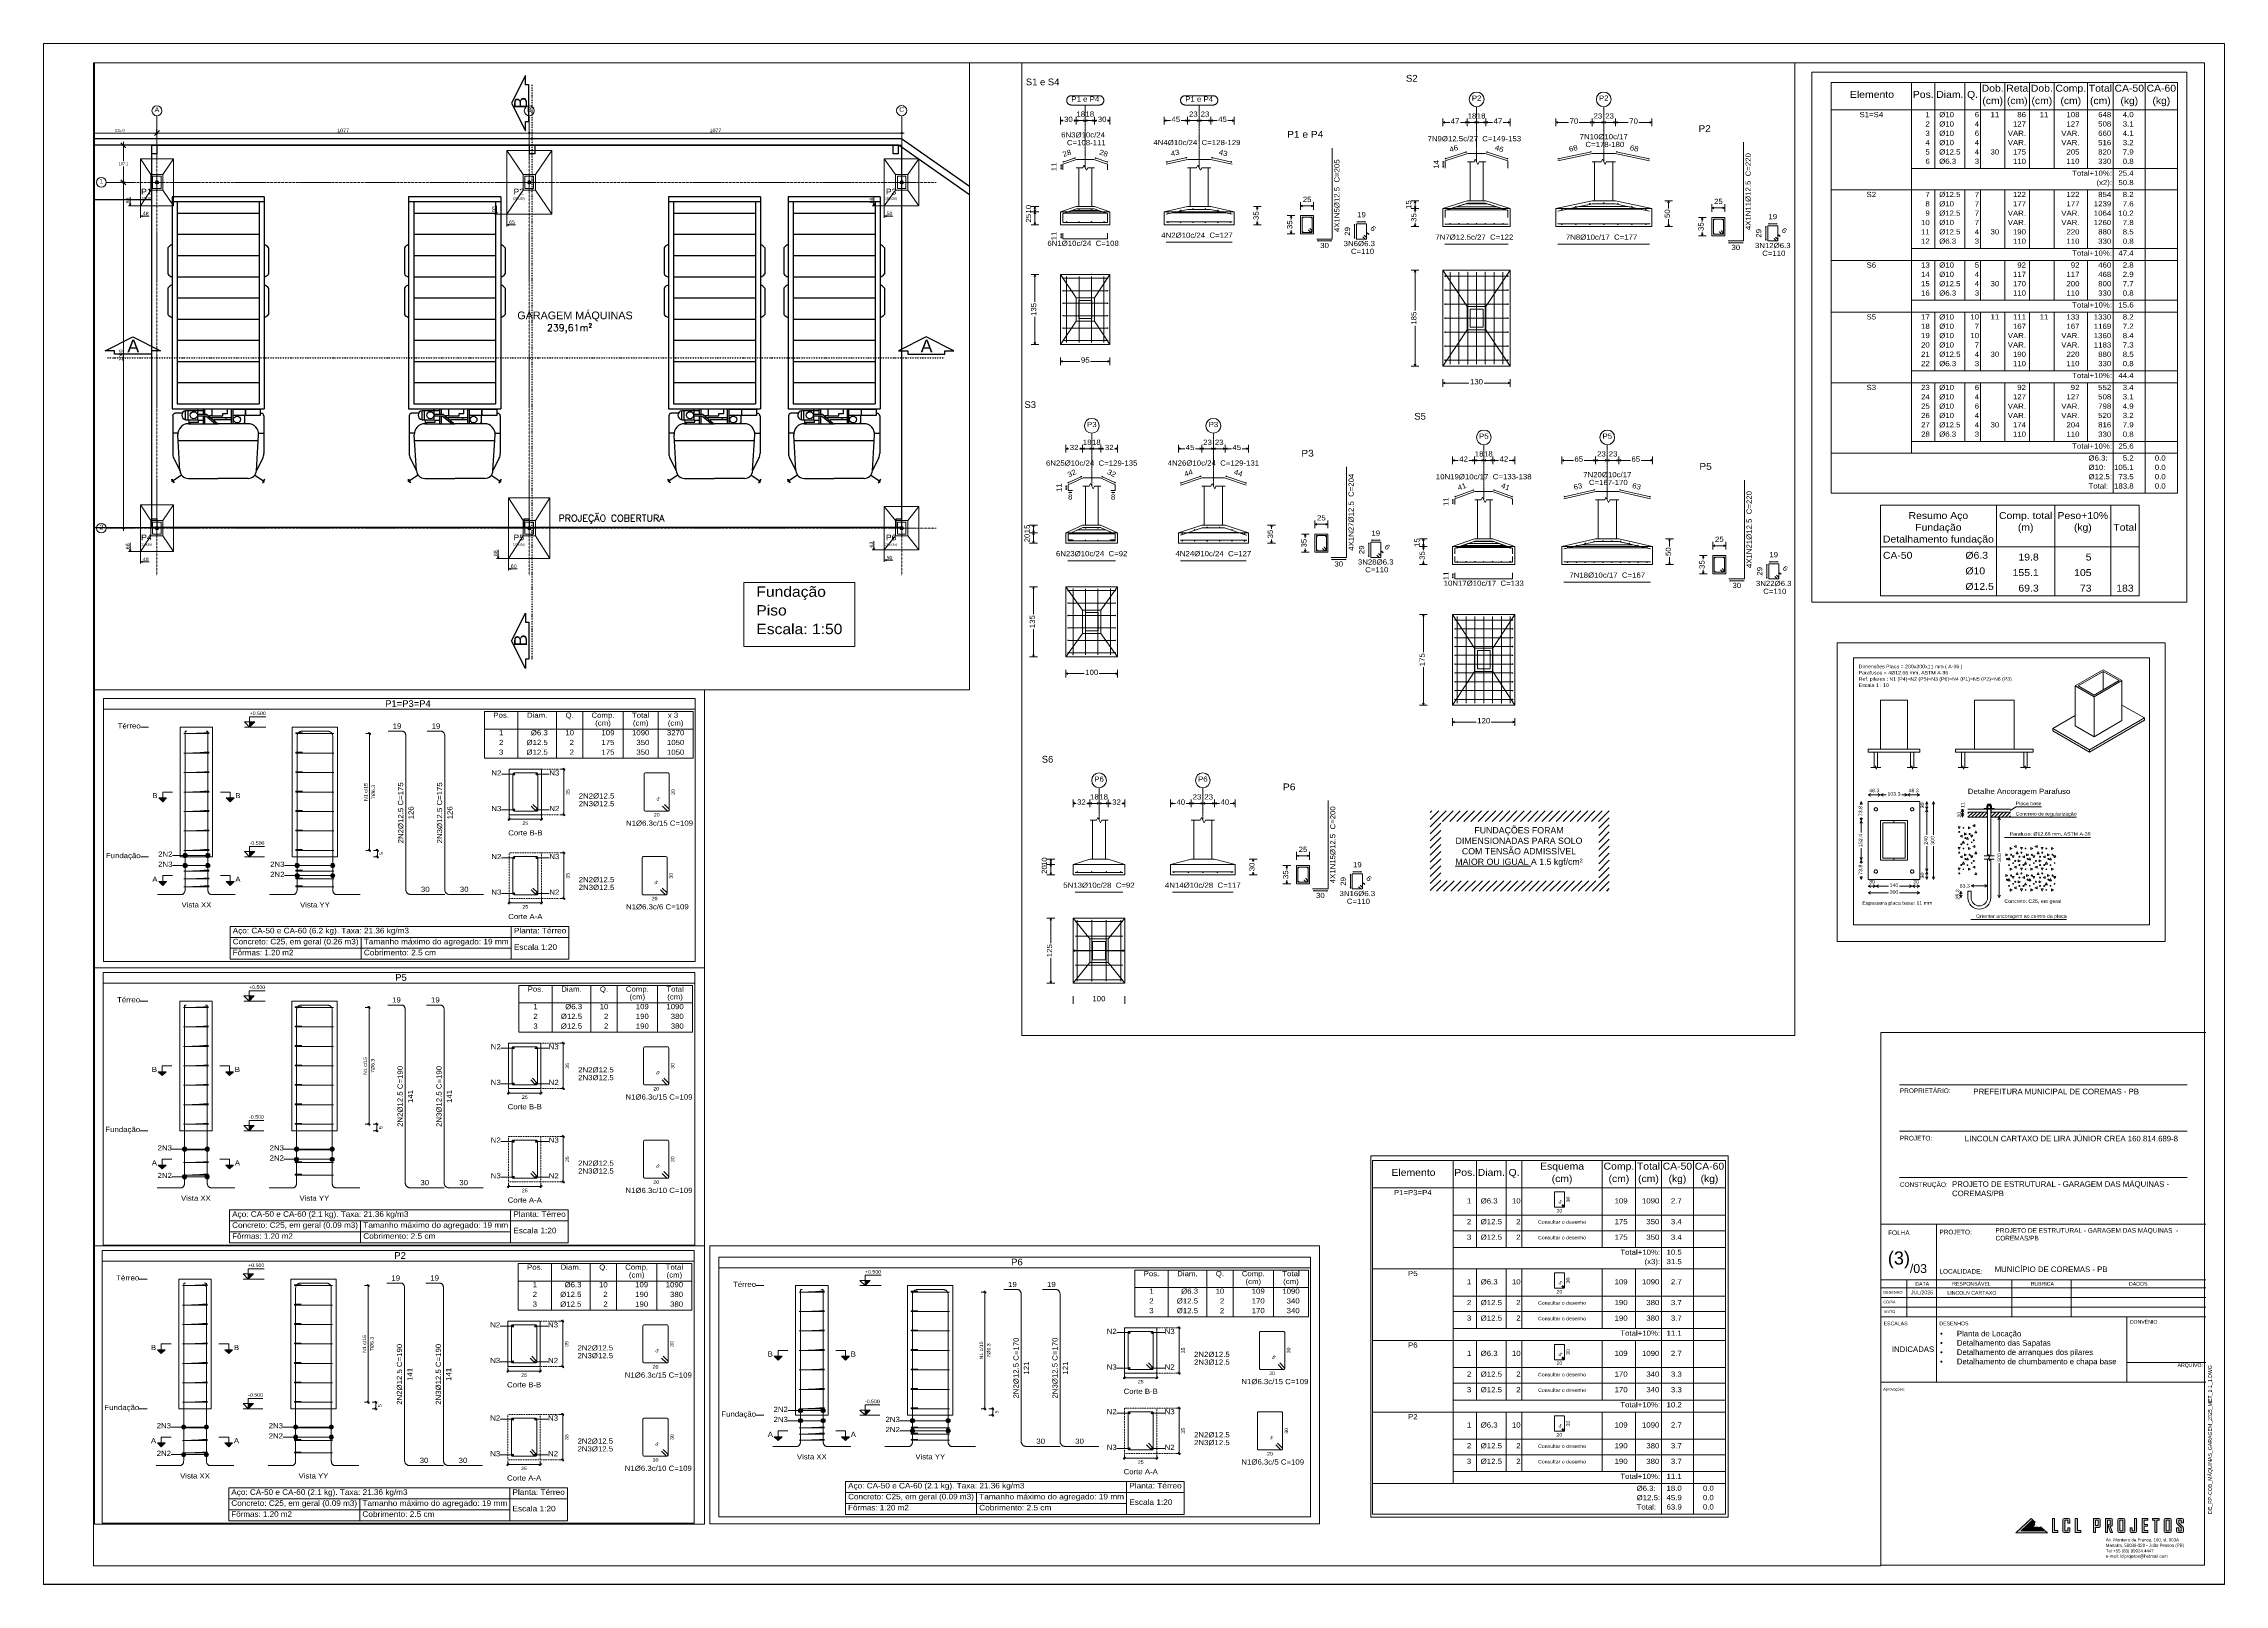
# Paper-space layout '(1)' of a CAD drawing. Header units: inches, sheet in millimetres. Extents: x 0 to 841, y 0 to 594.
# The model-space entities are those that its viewports show. They can reach past a viewport. Long polylines and large blocks are cut down to what shows.
import ezdxf
from ezdxf.enums import TextEntityAlignment as Align

# ---------------------------------------------------------------- set-up
doc = ezdxf.new("R2010")
doc.units = ezdxf.units.IN
doc.header["$MEASUREMENT"] = 0
for name, pattern in [('CYPE_PUNTO', [0.075, 0, -0.075]), ('CYPE_RAYAPUNTOPUNTO', [0.45, 0.225, -0.075, 0, -0.075, 0, -0.075]), ('DIVIDE', [1.25, 0.5, -0.25, 0, -0.25, 0, -0.25])]:
    doc.linetypes.add(name, pattern=pattern)
for name, color, linetype in [('ABASE', 254, 'Continuous'), ('AL_MOBILIARIO', 8, 'Continuous'), ('LCL-LINHACORTE', 171, 'DIVIDE'), ('LCL-TEXTO2', 171, 'Continuous')]:
    doc.layers.add(name, color=color, linetype=linetype)
for name, color, linetype, lineweight in [('ARM_LONGITUDINAL_Ø12_5', 202, 'Continuous', 9), ('ARM_TRANSVERSAL_DIMENSOES_DOS_ESTRIBOS', 1, 'Continuous', 9), ('ARM_TRANSVERSAL_REFERENCIA', 1, 'Continuous', 9), ('ARM_TRANSVERSAL_Ø6_3', 202, 'Continuous', 9), ('CORTE_COTAS', 122, 'Continuous', 9), ('CORTE_COTAS_DAS_PLANTAS', 151, 'Continuous', 9), ('CORTE_LINHAS_DA_TABELA_DE_DADOS_DOS_PILARES', 1, 'Continuous', 9), ('CORTE_LINHAS_DA_TABELA_DE_DETALHE', 7, 'Continuous', 9), ('CORTE_LINHAS_DA_TABELA_DE_QUANTITATIVOS', 1, 'Continuous', 9), ('CORTE_NOMES_DAS_PLANTAS', 106, 'Continuous', 9), ('CORTE_PILAR_DE_CONCRETO', 2, 'Continuous', 9), ('CORTE_PISOS', 8, 'Continuous', 9), ('CORTE_SEGMENTOS_DE_CORTE_DE_SECOES', 12, 'Continuous', 9), ('CORTE_TEXTO_DAS_COTAS', 122, 'Continuous', 9), ('CORTE_TEXTO_DAS_ELEVACOES_DOS_PILARES', 133, 'Continuous', 9), ('CORTE_TEXTOS_DA_TABELA_DE_DADOS_DOS_PILARES', 1, 'Continuous', 9), ('CORTE_TEXTOS_DA_TABELA_DE_QUANTITATIVOS', 1, 'Continuous', 9), ('CORTE_TITULO_DA_TABELA_DE_DETALHE', 51, 'Continuous', 15), ('COTA_COTAS', 2, 'Continuous', 0), ('COTA_FORMAS', 11, 'CYPE_RAYAPUNTOPUNTO', 0), ('COTA_TEXTO', 191, 'Continuous', 0), ('COTAGEM_DAS_PLACAS_DE_ANCORAGEM', 5, 'Continuous', 0), ('Cotas', 9, 'Continuous', 5), ('COTAS_REF_LINHAS', 2, 'Continuous', 0), ('CURVAS MESTRAS', 200, 'Continuous', 0), ('DESCRICAO_DAS_PLACAS_DE_ANCORAGEM', 2, 'Continuous', 0), ('DETALHES_TABELA', 202, 'Continuous', 9), ('Evandro', 7, 'Continuous', 0), ('Frente', 7, 'Continuous', 0), ('FUN_COTAS', 93, 'Continuous', 0), ('FUN_DES_ARMADURAS', 202, 'Continuous', 0), ('FUN_GEOMETRIA', 130, 'Continuous', 0), ('FUN_REFEREN', 51, 'Continuous', 0), ('FUN_TXT_ARMADURAS', 3, 'Continuous', 0), ('LC-Seção das fundações', 7, 'Continuous', 5), ('LOGO LCL', 40, 'Continuous', 0), ('PILAR_BETAO', 2, 'Continuous', 0), ('PILAR_DIM', 103, 'Continuous', 9), ('PILAR_EIXOS', 1, 'Continuous', 0), ('PILAR_REF', 92, 'Continuous', 0), ('PILCP_ARM_LONG_LINHAS_DAS_ETIQUETAS_DAS_POSICOES_DE_ARMADURA_LONGITUDINAL', 106, 'Continuous', 9), ('PILCP_ARM_LONG_REFERENCIA', 106, 'Continuous', 9), ('PILCPSECC_ARM_LONG_LINHAS_DAS_ETIQUETAS_DAS_POSICOES_DE_ARMADURA_LONGITUDINAL', 106, 'Continuous', 9), ('PILCPSECC_ARM_LONG_REFERENCIA', 106, 'Continuous', 9), ('PLACAS_DE_BASE', 1, 'Continuous', 0), ('PONTO_FIXO', 1, 'Continuous', 0), ('SAP_CONTORNO', 41, 'Continuous', 9), ('SECAO_CONCRETO', 2, 'Continuous', 9), ('SECAO_COTAS', 122, 'Continuous', 9), ('SECAO_LINHAS_DE_PROLONGAMENTO_DAS_COTAS', 122, 'CYPE_PUNTO', 9), ('SECAO_TEXTO_DAS_COTAS', 122, 'Continuous', 9), ('SELO_EXTERNO', 7, 'Continuous', 0), ('TABELAS', 1, 'Continuous', 9), ('TEXTO_TABELAS', 1, 'Continuous', 0), ('TEXTOS_COTAS_DETALHES_TABELA', 1, 'Continuous', 0)]:
    doc.layers.add(name, color=color, linetype=linetype, lineweight=lineweight)
doc.layers.add('VPORTS', color=7, linetype='Continuous', plot=False)
doc.styles.add('Arial', font='arial.ttf')
doc.styles.add('CYPETXT', font='arial.ttf', dxfattribs={"height": 0.2})
doc.styles.add('GA RO 1_50', font='romans.shx', dxfattribs={"height": 0.09})
doc.styles.get("Standard").update_dxf_attribs({"font": 'arial.ttf'})
doc.styles.add('T80-50', font='sanss___.ttf', dxfattribs={"height": 0.1})
doc.dimstyles.new('UM_50.000000', dxfattribs={"dimtxt": 0.2, "dimasz": 0.15, "dimexe": 0.1, "dimexo": 0.2, "dimgap": 0.1, "dimtad": 1, "dimtih": 1, "dimtoh": 1, "dimdec": 1, "dimlfac": 50, "dimzin": 0, "dimdsep": 46, "dimtxsty": 'Standard', "dimblk": 'OBLIQUE', "dimcen": 0.09, "dimdle": 0.1, "dimclrd": 256, "dimadec": 1, "dimazin": 2, "dimtfac": 1, "dimtdec": 1, "dimtofl": 0, "dimtmove": 0, "dimatfit": 3, "dimfxl": 1, "dimtolj": 1, "dimlwd": -1, "dimarcsym": 0})

# ---------------------------------------------------------------- blocks, each defined once
blk = doc.blocks.new('logo_LCL')
at = {"layer": 'LOGO LCL'}
h = blk.add_hatch(color=156, dxfattribs=at)
edge = h.paths.add_edge_path()
edge.add_spline(control_points=[(-77.02, 15.63), (-77.02, 15.63), (-77.02, 15.63), (-77.02, 15.63), (-77.02, 15.63), (-77.02, 15.63), (-71.85, 20.59), (-71.85, 20.59), (-71.85, 20.59), (-71.85, 20.59), (-72.62, 21.26), (-72.62, 21.26), (-72.62, 21.26), (-72.62, 21.26), (-79.48, 14.74), (-79.48, 14.74), (-79.48, 14.74), (-65.23, 14.74), (-65.23, 14.74)], knot_values=[0.428571, 0.428571, 0.428571, 0.428571, 0.5, 0.5, 0.5, 0.5001, 0.571429, 0.571429, 0.571429, 0.571529, 0.714286, 0.714286, 0.714286, 0.714386, 1, 1, 1, 1.142857, 1.142857, 1.142857, 1.142857], degree=3, periodic=0)
edge.add_spline(control_points=[(-65.23, 14.74), (-65.23, 14.74), (-65.23, 14.74), (-65.23, 14.74), (-65.23, 14.74), (-65.23, 14.74), (-66.24, 15.63), (-66.24, 15.63), (-66.24, 15.63), (-66.24, 15.63), (-77.02, 15.63), (-77.02, 15.63)], knot_values=[0.142857, 0.142857, 0.142857, 0.142857, 0.214286, 0.214286, 0.214286, 0.214386, 0.285714, 0.285714, 0.285714, 0.285815, 0.428571, 0.428571, 0.428571, 0.428571], degree=3, periodic=0)
h = blk.add_hatch(color=253, dxfattribs=at)
edge = h.paths.add_edge_path()
edge.add_spline(control_points=[(-71.85, 20.53), (-71.85, 20.53), (-71.85, 20.53), (-71.85, 20.53), (-71.85, 20.53), (-71.85, 20.53), (-72.62, 21.2), (-72.62, 21.2), (-72.62, 21.2), (-72.62, 21.2), (-79.48, 14.69), (-79.48, 14.69), (-79.48, 14.69), (-65.23, 14.69), (-65.23, 14.69)], knot_values=[0.571429, 0.571429, 0.571429, 0.571429, 0.642857, 0.642857, 0.642857, 0.642957, 0.714286, 0.714286, 0.714286, 0.714386, 1, 1, 1, 1.142857, 1.142857, 1.142857, 1.142857], degree=3, periodic=0)
edge.add_spline(control_points=[(-65.23, 14.69), (-65.23, 14.69), (-65.23, 14.69), (-65.23, 14.69), (-65.23, 14.69), (-65.23, 14.69), (-66.24, 15.58), (-66.24, 15.58), (-66.24, 15.58), (-66.24, 15.58), (-77.02, 15.58), (-77.02, 15.58)], knot_values=[0.142857, 0.142857, 0.142857, 0.142857, 0.214286, 0.214286, 0.214286, 0.214386, 0.285714, 0.285714, 0.285714, 0.285815, 0.428571, 0.428571, 0.428571, 0.428571], degree=3, periodic=0)
edge.add_spline(control_points=[(-77.02, 15.58), (-77.02, 15.58), (-77.02, 15.58), (-77.02, 15.58), (-77.02, 15.58), (-77.02, 15.58), (-71.85, 20.53), (-71.85, 20.53)], knot_values=[0.428571, 0.428571, 0.428571, 0.428571, 0.5, 0.5, 0.5, 0.5001, 0.571429, 0.571429, 0.571429, 0.571429], degree=3, periodic=0)
edge = h.paths.add_edge_path(flags=17)
edge.add_spline(control_points=[(-70.77, 19.55), (-70.77, 19.55), (-70.77, 19.55), (-70.77, 19.55), (-70.77, 19.55), (-71.61, 20.3), (-71.61, 20.3), (-71.61, 20.3), (-71.61, 20.3), (-76.22, 15.88), (-76.22, 15.88), (-76.22, 15.88), (-66.6, 15.88), (-66.6, 15.88), (-66.6, 15.88), (-66.6, 15.88), (-68.39, 17.46), (-68.39, 17.46), (-68.39, 17.46), (-68.39, 17.46), (-68.89, 17.11), (-68.89, 17.11), (-68.89, 17.11), (-68.89, 17.11), (-68.89, 17.11), (-68.89, 17.11)], knot_values=[0.636364, 0.636364, 0.636364, 0.636364, 0.681818, 0.681818, 0.681818, 0.727273, 0.727273, 0.727273, 0.727373, 0.818182, 0.818182, 0.818182, 1, 1, 1, 1.0001, 1.090909, 1.090909, 1.090909, 1.091009, 1.136364, 1.136364, 1.136364, 1.136464, 1.181818, 1.181818, 1.181818, 1.181818], degree=3, periodic=0)
edge.add_spline(control_points=[(-68.89, 17.11), (-68.89, 17.11), (-68.31, 16.58), (-68.31, 16.58), (-68.31, 16.58), (-68.31, 16.58), (-68.31, 16.58), (-68.31, 16.58)], knot_values=[0.545455, 0.545455, 0.545455, 0.545455, 0.590909, 0.590909, 0.590909, 0.591009, 0.636364, 0.636364, 0.636364, 0.636364], degree=3, periodic=0)
edge.add_spline(control_points=[(-68.31, 16.58), (-68.31, 16.58), (-74.11, 16.58), (-74.11, 16.58), (-74.11, 16.58), (-74.11, 16.58), (-71.33, 19.27), (-71.33, 19.27), (-71.33, 19.27), (-71.33, 19.27), (-71.33, 19.27), (-71.33, 19.27)], knot_values=[0.363636, 0.363636, 0.363636, 0.363636, 0.454545, 0.454545, 0.454545, 0.454646, 0.5, 0.5, 0.5, 0.5001, 0.545455, 0.545455, 0.545455, 0.545455], degree=3, periodic=0)
edge.add_spline(control_points=[(-71.33, 19.27), (-71.33, 19.27), (-71.17, 19.13), (-71.17, 19.13), (-71.17, 19.13), (-71.17, 19.13), (-71.17, 19.13), (-71.17, 19.13)], knot_values=[0.272727, 0.272727, 0.272727, 0.272727, 0.318182, 0.318182, 0.318182, 0.318282, 0.363636, 0.363636, 0.363636, 0.363636], degree=3, periodic=0)
edge.add_spline(control_points=[(-71.17, 19.13), (-71.17, 19.13), (-70.77, 19.55), (-70.77, 19.55), (-70.77, 19.55)], knot_values=[0.181818, 0.181818, 0.181818, 0.181818, 0.227273, 0.272727, 0.272727, 0.272727, 0.272727], degree=3, periodic=0)
edge = h.paths.add_edge_path(flags=16)
edge.add_spline(control_points=[(-72.1, 17.33), (-72.1, 17.33), (-70.89, 18.54), (-70.89, 18.54), (-70.89, 18.54), (-70.89, 18.54), (-70.89, 18.54), (-70.89, 18.54)], knot_values=[0.285714, 0.285714, 0.285714, 0.285714, 0.357143, 0.357143, 0.357143, 0.357243, 0.428571, 0.428571, 0.428571, 0.428571], degree=3, periodic=0)
edge.add_spline(control_points=[(-70.89, 18.54), (-70.89, 18.54), (-71.29, 18.89), (-71.29, 18.89), (-71.29, 18.89), (-71.29, 18.89), (-73.4, 16.85), (-73.4, 16.85), (-73.4, 16.85), (-68.98, 16.85), (-68.98, 16.85), (-68.98, 16.85), (-68.98, 16.85), (-68.98, 16.85), (-68.98, 16.85)], knot_values=[0.714286, 0.714286, 0.714286, 0.714286, 0.857143, 0.857143, 0.857143, 0.857243, 1, 1, 1, 1.142857, 1.142857, 1.142857, 1.142957, 1.285714, 1.285714, 1.285714, 1.285714], degree=3, periodic=0)
edge.add_spline(control_points=[(-68.98, 16.85), (-68.98, 16.85), (-69.51, 17.32), (-69.51, 17.32), (-69.51, 17.32), (-69.51, 17.32), (-72.1, 17.33), (-72.1, 17.33), (-72.1, 17.33), (-72.1, 17.33), (-72.1, 17.33), (-72.1, 17.33)], knot_values=[0.428571, 0.428571, 0.428571, 0.428571, 0.571429, 0.571429, 0.571429, 0.571529, 0.642857, 0.642857, 0.642857, 0.642957, 0.714286, 0.714286, 0.714286, 0.714286], degree=3, periodic=0)
h = blk.add_hatch(color=155, dxfattribs=at)
edge = h.paths.add_edge_path()
edge.add_spline(control_points=[(-71.33, 19.33), (-71.33, 19.33), (-71.17, 19.19), (-71.17, 19.19), (-71.17, 19.19), (-71.17, 19.19), (-71.17, 19.19), (-71.17, 19.19)], knot_values=[0.272727, 0.272727, 0.272727, 0.272727, 0.318182, 0.318182, 0.318182, 0.318282, 0.363636, 0.363636, 0.363636, 0.363636], degree=3, periodic=0)
edge.add_spline(control_points=[(-71.17, 19.19), (-71.17, 19.19), (-70.77, 19.61), (-70.77, 19.61), (-70.77, 19.61), (-70.77, 19.61), (-70.77, 19.61), (-70.77, 19.61)], knot_values=[0.181818, 0.181818, 0.181818, 0.181818, 0.227273, 0.227273, 0.227273, 0.227373, 0.272727, 0.272727, 0.272727, 0.272727], degree=3, periodic=0)
edge.add_spline(control_points=[(-70.77, 19.61), (-70.77, 19.61), (-71.61, 20.35), (-71.61, 20.35), (-71.61, 20.35), (-71.61, 20.35), (-76.22, 15.93), (-76.22, 15.93), (-76.22, 15.93), (-66.6, 15.93), (-66.6, 15.93), (-66.6, 15.93), (-66.6, 15.93), (-68.39, 17.52), (-68.39, 17.52), (-68.39, 17.52), (-68.39, 17.52), (-68.89, 17.16), (-68.89, 17.16), (-68.89, 17.16), (-68.89, 17.16), (-68.31, 16.63), (-68.31, 16.63), (-68.31, 16.63), (-68.31, 16.63), (-68.31, 16.63), (-68.31, 16.63)], knot_values=[0.545455, 0.545455, 0.545455, 0.545455, 0.636364, 0.636364, 0.636364, 0.636464, 0.727273, 0.727273, 0.727273, 0.909091, 0.909091, 0.909091, 0.909191, 1, 1, 1, 1.0001, 1.090909, 1.090909, 1.090909, 1.091009, 1.136364, 1.136364, 1.136364, 1.136464, 1.181818, 1.181818, 1.181818, 1.181818], degree=3, periodic=0)
edge.add_spline(control_points=[(-68.31, 16.63), (-68.31, 16.63), (-74.11, 16.63), (-74.11, 16.63), (-74.11, 16.63), (-74.11, 16.63), (-74.11, 16.63), (-74.11, 16.63)], knot_values=[0.454545, 0.454545, 0.454545, 0.454545, 0.5, 0.5, 0.5, 0.5001, 0.545455, 0.545455, 0.545455, 0.545455], degree=3, periodic=0)
edge.add_spline(control_points=[(-74.11, 16.63), (-74.11, 16.63), (-71.33, 19.33), (-71.33, 19.33), (-71.33, 19.33), (-71.33, 19.33), (-71.33, 19.33), (-71.33, 19.33)], knot_values=[0.363636, 0.363636, 0.363636, 0.363636, 0.409091, 0.409091, 0.409091, 0.409191, 0.454545, 0.454545, 0.454545, 0.454545], degree=3, periodic=0)
h = blk.add_hatch(color=157, dxfattribs=at)
edge = h.paths.add_edge_path()
edge.add_spline(control_points=[(-62.12, 15.79), (-62.12, 15.79), (-62.12, 21.25), (-62.12, 21.25), (-62.12, 21.25), (-62.12, 21.25), (-62.12, 21.25), (-62.12, 21.25)], knot_values=[0.428571, 0.428571, 0.428571, 0.428571, 0.5, 0.5, 0.5, 0.5001, 0.571429, 0.571429, 0.571429, 0.571429], degree=3, periodic=0)
edge.add_spline(control_points=[(-62.12, 21.25), (-62.12, 21.25), (-63.06, 21.25), (-63.06, 21.25), (-63.06, 21.25), (-63.06, 21.25), (-63.06, 21.25), (-63.06, 21.25)], knot_values=[0.285714, 0.285714, 0.285714, 0.285714, 0.357143, 0.357143, 0.357143, 0.357243, 0.428571, 0.428571, 0.428571, 0.428571], degree=3, periodic=0)
edge.add_spline(control_points=[(-63.06, 21.25), (-63.06, 21.25), (-63.06, 14.95), (-63.06, 14.95), (-63.06, 14.95), (-63.06, 14.95), (-63.06, 14.95), (-63.06, 14.95)], knot_values=[0.142857, 0.142857, 0.142857, 0.142857, 0.214286, 0.214286, 0.214286, 0.214386, 0.285714, 0.285714, 0.285714, 0.285714], degree=3, periodic=0)
edge.add_spline(control_points=[(-63.06, 14.95), (-63.06, 14.95), (-60.58, 14.95), (-60.58, 14.95), (-60.58, 14.95), (-60.58, 15.79), (-60.58, 15.79), (-60.58, 15.79), (-60.58, 15.79), (-62.12, 15.79), (-62.12, 15.79), (-62.12, 15.79), (-62.12, 15.79), (-62.12, 15.79), (-62.12, 15.79)], knot_values=[0.571429, 0.571429, 0.571429, 0.571429, 0.714286, 0.714286, 0.714286, 1, 1, 1, 1.0001, 1.071429, 1.071429, 1.071429, 1.071529, 1.142857, 1.142857, 1.142857, 1.142857], degree=3, periodic=0)
edge = h.paths.add_edge_path()
edge.add_spline(control_points=[(-58.32, 20.75), (-58.32, 20.75), (-58.32, 20.75), (-58.32, 20.75), (-58.32, 20.75), (-58.32, 20.75), (-58.32, 15.44), (-58.32, 15.44)], knot_values=[0.176471, 0.176471, 0.176471, 0.176471, 0.205883, 0.205883, 0.205883, 0.205983, 0.235295, 0.235295, 0.235295, 0.235295], degree=3, periodic=0)
edge.add_spline(control_points=[(-58.32, 15.44), (-58.32, 15.44), (-58.32, 15.44), (-58.32, 15.44), (-58.32, 15.44), (-58.32, 15.11), (-58.15, 14.95), (-57.82, 14.95)], knot_values=[0.117648, 0.117648, 0.117648, 0.117648, 0.14706, 0.14706, 0.14706, 0.14716, 0.176471, 0.176471, 0.176471, 0.176471], degree=3, periodic=0)
edge.add_spline(control_points=[(-57.82, 14.95), (-57.82, 14.95), (-57.82, 14.95), (-57.82, 14.95), (-57.82, 14.95), (-57.82, 14.95), (-55.72, 14.95), (-55.72, 14.95)], knot_values=[0.058824, 0.058824, 0.058824, 0.058824, 0.088236, 0.088236, 0.088236, 0.088336, 0.117648, 0.117648, 0.117648, 0.117648], degree=3, periodic=0)
edge.add_spline(control_points=[(-55.72, 14.95), (-55.72, 14.95), (-55.72, 14.95), (-55.72, 14.95), (-55.72, 14.95), (-55.39, 14.95), (-55.22, 15.11), (-55.22, 15.44)], knot_values=[0, 0, 0, 0, 0.029412, 0.029412, 0.029412, 0.029512, 0.058824, 0.058824, 0.058824, 0.058824], degree=3, periodic=0)
edge.add_spline(control_points=[(-55.22, 15.44), (-55.22, 15.44), (-55.22, 17.07), (-55.22, 17.07), (-55.22, 17.07), (-55.22, 17.07), (-56.16, 17.07), (-56.16, 17.07), (-56.16, 17.07), (-56.16, 17.07), (-56.16, 15.75), (-56.16, 15.75), (-56.16, 15.75), (-56.16, 15.75), (-57.38, 15.75), (-57.38, 15.75), (-57.38, 15.75), (-57.38, 15.75), (-57.38, 20.44), (-57.38, 20.44), (-57.38, 20.44), (-57.38, 20.44), (-56.16, 20.44), (-56.16, 20.44), (-56.16, 20.44), (-56.16, 20.44), (-56.16, 19.19), (-56.16, 19.19), (-56.16, 19.19), (-56.16, 19.19), (-55.22, 19.19), (-55.22, 19.19), (-55.22, 19.19), (-55.22, 19.19), (-55.22, 20.75), (-55.22, 20.75)], knot_values=[0.411771, 0.411771, 0.411771, 0.411771, 0.529418, 0.529418, 0.529418, 0.529518, 0.588241, 0.588241, 0.588241, 0.588341, 0.647065, 0.647065, 0.647065, 0.647165, 0.705888, 0.705888, 0.705888, 0.705988, 0.764712, 0.764712, 0.764712, 0.764812, 0.823535, 0.823535, 0.823535, 0.823636, 0.882359, 0.882359, 0.882359, 0.882459, 0.941182, 0.941182, 0.941182, 0.941283, 1, 1, 1, 1], degree=3, periodic=0)
edge.add_spline(control_points=[(-55.22, 20.75), (-55.22, 20.75), (-55.22, 20.75), (-55.22, 20.75), (-55.22, 20.75), (-55.22, 21.08), (-55.39, 21.25), (-55.72, 21.25)], knot_values=[0.352942, 0.352942, 0.352942, 0.352942, 0.382359, 0.382359, 0.382359, 0.382459, 0.411771, 0.411771, 0.411771, 0.411771], degree=3, periodic=0)
edge.add_spline(control_points=[(-55.72, 21.25), (-55.72, 21.25), (-55.72, 21.25), (-55.72, 21.25), (-55.72, 21.25), (-55.72, 21.25), (-57.82, 21.25), (-57.82, 21.25)], knot_values=[0.294118, 0.294118, 0.294118, 0.294118, 0.32353, 0.32353, 0.32353, 0.32363, 0.352942, 0.352942, 0.352942, 0.352942], degree=3, periodic=0)
edge.add_spline(control_points=[(-57.82, 21.25), (-57.82, 21.25), (-57.82, 21.25), (-57.82, 21.25), (-57.82, 21.25), (-58.15, 21.25), (-58.32, 21.08), (-58.32, 20.75)], knot_values=[0.235295, 0.235295, 0.235295, 0.235295, 0.264707, 0.264707, 0.264707, 0.264807, 0.294118, 0.294118, 0.294118, 0.294118], degree=3, periodic=0)
edge = h.paths.add_edge_path()
edge.add_spline(control_points=[(-51.84, 15.79), (-51.84, 15.79), (-51.84, 21.25), (-51.84, 21.25), (-51.84, 21.25), (-51.84, 21.25), (-51.84, 21.25), (-51.84, 21.25)], knot_values=[0.428571, 0.428571, 0.428571, 0.428571, 0.5, 0.5, 0.5, 0.5001, 0.571429, 0.571429, 0.571429, 0.571429], degree=3, periodic=0)
edge.add_spline(control_points=[(-51.84, 21.25), (-51.84, 21.25), (-52.78, 21.25), (-52.78, 21.25), (-52.78, 21.25), (-52.78, 21.25), (-52.78, 21.25), (-52.78, 21.25)], knot_values=[0.285714, 0.285714, 0.285714, 0.285714, 0.357143, 0.357143, 0.357143, 0.357243, 0.428571, 0.428571, 0.428571, 0.428571], degree=3, periodic=0)
edge.add_spline(control_points=[(-52.78, 21.25), (-52.78, 21.25), (-52.78, 14.95), (-52.78, 14.95), (-52.78, 14.95), (-52.78, 14.95), (-52.78, 14.95), (-52.78, 14.95)], knot_values=[0.142857, 0.142857, 0.142857, 0.142857, 0.214286, 0.214286, 0.214286, 0.214386, 0.285714, 0.285714, 0.285714, 0.285714], degree=3, periodic=0)
edge.add_spline(control_points=[(-52.78, 14.95), (-52.78, 14.95), (-50.3, 14.95), (-50.3, 14.95), (-50.3, 14.95), (-50.3, 15.79), (-50.3, 15.79), (-50.3, 15.79), (-50.3, 15.79), (-51.84, 15.79), (-51.84, 15.79), (-51.84, 15.79), (-51.84, 15.79), (-51.84, 15.79), (-51.84, 15.79)], knot_values=[0.571429, 0.571429, 0.571429, 0.571429, 0.714286, 0.714286, 0.714286, 1, 1, 1, 1.0001, 1.071429, 1.071429, 1.071429, 1.071529, 1.142857, 1.142857, 1.142857, 1.142857], degree=3, periodic=0)
edge = h.paths.add_edge_path()
edge.add_spline(control_points=[(-44.64, 21.25), (-44.64, 21.25), (-44.64, 21.25), (-44.64, 21.25), (-44.64, 21.25), (-44.64, 21.25), (-44.64, 14.95), (-44.64, 14.95)], knot_values=[0.444446, 0.444446, 0.444446, 0.444446, 0.500002, 0.500002, 0.500002, 0.500102, 0.555557, 0.555557, 0.555557, 0.555557], degree=3, periodic=0)
edge.add_spline(control_points=[(-44.64, 14.95), (-44.64, 14.95), (-44.64, 14.95), (-44.64, 14.95), (-44.64, 14.95), (-44.64, 14.95), (-43.7, 14.95), (-43.7, 14.95)], knot_values=[0.333334, 0.333334, 0.333334, 0.333334, 0.388891, 0.388891, 0.388891, 0.388991, 0.444446, 0.444446, 0.444446, 0.444446], degree=3, periodic=0)
edge.add_spline(control_points=[(-43.7, 14.95), (-43.7, 14.95), (-43.7, 14.95), (-43.7, 14.95), (-43.7, 14.95), (-43.7, 14.95), (-43.7, 17.23), (-43.7, 17.23)], knot_values=[0.222223, 0.222223, 0.222223, 0.222223, 0.27778, 0.27778, 0.27778, 0.27788, 0.333334, 0.333334, 0.333334, 0.333334], degree=3, periodic=0)
edge.add_spline(control_points=[(-43.7, 17.23), (-43.7, 17.23), (-43.7, 17.23), (-43.7, 17.23), (-43.7, 17.23), (-43.7, 17.23), (-42.09, 17.23), (-42.09, 17.23)], knot_values=[0.111112, 0.111112, 0.111112, 0.111112, 0.166668, 0.166668, 0.166668, 0.166768, 0.222223, 0.222223, 0.222223, 0.222223], degree=3, periodic=0)
edge.add_spline(control_points=[(-42.09, 17.23), (-42.09, 17.23), (-42.09, 17.23), (-42.09, 17.23), (-42.09, 17.23), (-41.76, 17.23), (-41.6, 17.4), (-41.59, 17.73)], knot_values=[0, 0, 0, 0, 0.055557, 0.055557, 0.055557, 0.055657, 0.111112, 0.111112, 0.111112, 0.111112], degree=3, periodic=0)
edge.add_spline(control_points=[(-41.59, 17.73), (-41.59, 17.73), (-41.59, 20.75), (-41.59, 20.75)], knot_values=[0.77778, 0.77778, 0.77778, 0.77778, 1, 1, 1, 1], degree=3, periodic=0)
edge.add_spline(control_points=[(-41.59, 20.75), (-41.59, 20.75), (-41.59, 20.75), (-41.59, 20.75), (-41.59, 20.75), (-41.6, 21.08), (-41.76, 21.25), (-42.09, 21.25)], knot_values=[0.666668, 0.666668, 0.666668, 0.666668, 0.722225, 0.722225, 0.722225, 0.722325, 0.77778, 0.77778, 0.77778, 0.77778], degree=3, periodic=0)
edge.add_spline(control_points=[(-42.09, 21.25), (-42.09, 21.25), (-42.09, 21.25), (-42.09, 21.25), (-42.09, 21.25), (-42.09, 21.25), (-44.64, 21.25), (-44.64, 21.25)], knot_values=[0.555557, 0.555557, 0.555557, 0.555557, 0.611113, 0.611113, 0.611113, 0.611213, 0.666668, 0.666668, 0.666668, 0.666668], degree=3, periodic=0)
edge = h.paths.add_edge_path(flags=16)
edge.add_spline(control_points=[(-42.54, 20.44), (-42.54, 20.44), (-42.54, 18.04), (-42.54, 18.04), (-42.54, 18.04), (-43.7, 18.04), (-43.7, 18.04), (-43.7, 18.04), (-43.7, 18.04), (-43.7, 20.44), (-43.7, 20.44), (-43.7, 20.44), (-43.7, 20.44), (-43.7, 20.44), (-43.7, 20.44)], knot_values=[0.4, 0.4, 0.4, 0.4, 0.6, 0.6, 0.6, 1, 1, 1, 1.0001, 1.1, 1.1, 1.1, 1.1001, 1.2, 1.2, 1.2, 1.2], degree=3, periodic=0)
edge.add_spline(control_points=[(-43.7, 20.44), (-43.7, 20.44), (-42.54, 20.44), (-42.54, 20.44), (-42.54, 20.44), (-42.54, 20.44), (-42.54, 20.44), (-42.54, 20.44)], knot_values=[0.2, 0.2, 0.2, 0.2, 0.3, 0.3, 0.3, 0.3001, 0.4, 0.4, 0.4, 0.4], degree=3, periodic=0)
edge = h.paths.add_edge_path()
edge.add_spline(control_points=[(-39.23, 21.25), (-39.23, 21.25), (-39.23, 21.25), (-39.23, 21.25), (-39.23, 21.25), (-39.23, 21.25), (-39.23, 14.95), (-39.23, 14.95)], knot_values=[0.500001, 0.500001, 0.500001, 0.500001, 0.531251, 0.531251, 0.531251, 0.531351, 0.562501, 0.562501, 0.562501, 0.562501], degree=3, periodic=0)
edge.add_spline(control_points=[(-39.23, 14.95), (-39.23, 14.95), (-39.23, 14.95), (-39.23, 14.95), (-39.23, 14.95), (-39.23, 14.95), (-38.28, 14.95), (-38.28, 14.95)], knot_values=[0.437501, 0.437501, 0.437501, 0.437501, 0.468751, 0.468751, 0.468751, 0.468851, 0.500001, 0.500001, 0.500001, 0.500001], degree=3, periodic=0)
edge.add_spline(control_points=[(-38.28, 14.95), (-38.28, 14.95), (-38.28, 14.95), (-38.28, 14.95), (-38.28, 14.95), (-38.28, 14.95), (-38.28, 20.44), (-38.28, 20.44)], knot_values=[0.375001, 0.375001, 0.375001, 0.375001, 0.406251, 0.406251, 0.406251, 0.406351, 0.437501, 0.437501, 0.437501, 0.437501], degree=3, periodic=0)
edge.add_spline(control_points=[(-38.28, 20.44), (-38.28, 20.44), (-38.28, 20.44), (-38.28, 20.44), (-38.28, 20.44), (-38.28, 20.44), (-37.1, 20.44), (-37.1, 20.44)], knot_values=[0.312501, 0.312501, 0.312501, 0.312501, 0.343751, 0.343751, 0.343751, 0.343851, 0.375001, 0.375001, 0.375001, 0.375001], degree=3, periodic=0)
edge.add_spline(control_points=[(-37.1, 20.44), (-37.1, 20.44), (-37.1, 20.44), (-37.1, 20.44), (-37.1, 20.44), (-37.1, 20.44), (-37.1, 18.44), (-37.1, 18.44)], knot_values=[0.250001, 0.250001, 0.250001, 0.250001, 0.281251, 0.281251, 0.281251, 0.281351, 0.312501, 0.312501, 0.312501, 0.312501], degree=3, periodic=0)
edge.add_spline(control_points=[(-37.1, 18.44), (-37.1, 18.44), (-37.1, 18.44), (-37.1, 18.44), (-37.1, 18.44), (-37.1, 18.44), (-38.02, 18.44), (-38.02, 18.44)], knot_values=[0.187501, 0.187501, 0.187501, 0.187501, 0.218751, 0.218751, 0.218751, 0.218851, 0.250001, 0.250001, 0.250001, 0.250001], degree=3, periodic=0)
edge.add_spline(control_points=[(-38.02, 18.44), (-38.02, 18.44), (-38.02, 18.44), (-38.02, 18.44), (-38.02, 18.44), (-38.02, 18.07), (-38.02, 17.88), (-38.02, 17.88)], knot_values=[0.125001, 0.125001, 0.125001, 0.125001, 0.156251, 0.156251, 0.156251, 0.156351, 0.187501, 0.187501, 0.187501, 0.187501], degree=3, periodic=0)
edge.add_spline(control_points=[(-38.02, 17.88), (-38.02, 17.88), (-38.02, 17.88), (-38.02, 17.88), (-38.02, 17.88), (-38.02, 17.88), (-36.98, 14.95), (-36.98, 14.95)], knot_values=[0.062501, 0.062501, 0.062501, 0.062501, 0.093751, 0.093751, 0.093751, 0.093851, 0.125001, 0.125001, 0.125001, 0.125001], degree=3, periodic=0)
edge.add_spline(control_points=[(-36.98, 14.95), (-36.98, 14.95), (-36.98, 14.95), (-36.98, 14.95), (-36.98, 14.95), (-36.98, 14.95), (-36.73, 14.95), (-36.49, 14.95)], knot_values=[0.03125, 0.03125, 0.03125, 0.03125, 0.046876, 0.046876, 0.046876, 0.046976, 0.062501, 0.062501, 0.062501, 0.062501], degree=3, periodic=0)
edge.add_spline(control_points=[(-36.49, 14.95), (-36.24, 14.95), (-36, 14.95), (-36, 14.95), (-36, 14.95), (-37.04, 17.81), (-37.04, 17.81)], knot_values=[0.875001, 0.875001, 0.875001, 0.875001, 0.906251, 0.906251, 0.906251, 1.03125, 1.03125, 1.03125, 1.03125], degree=3, periodic=0)
edge.add_spline(control_points=[(-37.04, 17.81), (-37.04, 17.81), (-37.04, 17.81), (-37.04, 17.81), (-37.04, 17.81), (-36.73, 17.81), (-36.52, 17.83), (-36.42, 17.86)], knot_values=[0.812501, 0.812501, 0.812501, 0.812501, 0.843752, 0.843752, 0.843752, 0.843852, 0.875001, 0.875001, 0.875001, 0.875001], degree=3, periodic=0)
edge.add_spline(control_points=[(-36.42, 17.86), (-36.42, 17.86), (-36.42, 17.86), (-36.42, 17.86), (-36.42, 17.86), (-36.24, 17.93), (-36.16, 18.08), (-36.16, 18.31)], knot_values=[0.750001, 0.750001, 0.750001, 0.750001, 0.781251, 0.781251, 0.781251, 0.781351, 0.812501, 0.812501, 0.812501, 0.812501], degree=3, periodic=0)
edge.add_spline(control_points=[(-36.16, 18.31), (-36.16, 18.31), (-36.16, 18.31), (-36.16, 18.31), (-36.16, 18.31), (-36.16, 18.31), (-36.16, 20.75), (-36.16, 20.75)], knot_values=[0.687501, 0.687501, 0.687501, 0.687501, 0.718751, 0.718751, 0.718751, 0.718851, 0.750001, 0.750001, 0.750001, 0.750001], degree=3, periodic=0)
edge.add_spline(control_points=[(-36.16, 20.75), (-36.16, 20.75), (-36.16, 20.75), (-36.16, 20.75), (-36.16, 20.75), (-36.16, 21.08), (-36.32, 21.25), (-36.65, 21.25)], knot_values=[0.625001, 0.625001, 0.625001, 0.625001, 0.656251, 0.656251, 0.656251, 0.656351, 0.687501, 0.687501, 0.687501, 0.687501], degree=3, periodic=0)
edge.add_spline(control_points=[(-36.65, 21.25), (-36.65, 21.25), (-36.65, 21.25), (-36.65, 21.25), (-36.65, 21.25), (-36.65, 21.25), (-39.23, 21.25), (-39.23, 21.25)], knot_values=[0.562501, 0.562501, 0.562501, 0.562501, 0.593751, 0.593751, 0.593751, 0.593851, 0.625001, 0.625001, 0.625001, 0.625001], degree=3, periodic=0)
edge = h.paths.add_edge_path()
edge.add_spline(control_points=[(-33.72, 20.75), (-33.72, 20.75), (-33.72, 20.75), (-33.72, 20.75), (-33.72, 20.75), (-33.72, 20.75), (-33.72, 15.44), (-33.72, 15.44)], knot_values=[0.333334, 0.333334, 0.333334, 0.333334, 0.388891, 0.388891, 0.388891, 0.388991, 0.444446, 0.444446, 0.444446, 0.444446], degree=3, periodic=0)
edge.add_spline(control_points=[(-33.72, 15.44), (-33.72, 15.44), (-33.72, 15.44), (-33.72, 15.44), (-33.72, 15.44), (-33.72, 15.11), (-33.55, 14.95), (-33.22, 14.95)], knot_values=[0.222223, 0.222223, 0.222223, 0.222223, 0.27778, 0.27778, 0.27778, 0.27788, 0.333334, 0.333334, 0.333334, 0.333334], degree=3, periodic=0)
edge.add_spline(control_points=[(-33.22, 14.95), (-33.22, 14.95), (-33.22, 14.95), (-33.22, 14.95), (-33.22, 14.95), (-33.22, 14.95), (-31.04, 14.95), (-31.04, 14.95)], knot_values=[0.111112, 0.111112, 0.111112, 0.111112, 0.166668, 0.166668, 0.166668, 0.166768, 0.222223, 0.222223, 0.222223, 0.222223], degree=3, periodic=0)
edge.add_spline(control_points=[(-31.04, 14.95), (-31.04, 14.95), (-31.04, 14.95), (-31.04, 14.95), (-31.04, 14.95), (-30.71, 14.95), (-30.55, 15.11), (-30.54, 15.44)], knot_values=[0, 0, 0, 0, 0.055557, 0.055557, 0.055557, 0.055657, 0.111112, 0.111112, 0.111112, 0.111112], degree=3, periodic=0)
edge.add_spline(control_points=[(-30.54, 15.44), (-30.54, 15.44), (-30.54, 20.75), (-30.54, 20.75)], knot_values=[0.77778, 0.77778, 0.77778, 0.77778, 1, 1, 1, 1], degree=3, periodic=0)
edge.add_spline(control_points=[(-30.54, 20.75), (-30.54, 20.75), (-30.54, 20.75), (-30.54, 20.75), (-30.54, 20.75), (-30.55, 21.08), (-30.71, 21.25), (-31.04, 21.25)], knot_values=[0.666668, 0.666668, 0.666668, 0.666668, 0.722225, 0.722225, 0.722225, 0.722325, 0.77778, 0.77778, 0.77778, 0.77778], degree=3, periodic=0)
edge.add_spline(control_points=[(-31.04, 21.25), (-31.04, 21.25), (-31.04, 21.25), (-31.04, 21.25), (-31.04, 21.25), (-31.04, 21.25), (-33.22, 21.25), (-33.22, 21.25)], knot_values=[0.555557, 0.555557, 0.555557, 0.555557, 0.611113, 0.611113, 0.611113, 0.611213, 0.666668, 0.666668, 0.666668, 0.666668], degree=3, periodic=0)
edge.add_spline(control_points=[(-33.22, 21.25), (-33.22, 21.25), (-33.22, 21.25), (-33.22, 21.25), (-33.22, 21.25), (-33.55, 21.25), (-33.72, 21.08), (-33.72, 20.75)], knot_values=[0.444446, 0.444446, 0.444446, 0.444446, 0.500002, 0.500002, 0.500002, 0.500102, 0.555557, 0.555557, 0.555557, 0.555557], degree=3, periodic=0)
edge = h.paths.add_edge_path(flags=16)
edge.add_spline(control_points=[(-31.48, 20.44), (-31.48, 20.44), (-31.48, 15.75), (-31.48, 15.75), (-31.48, 15.75), (-32.78, 15.75), (-32.78, 15.75), (-32.78, 15.75), (-32.78, 15.75), (-32.78, 20.44), (-32.78, 20.44), (-32.78, 20.44), (-32.78, 20.44), (-32.78, 20.44), (-32.78, 20.44)], knot_values=[0.4, 0.4, 0.4, 0.4, 0.6, 0.6, 0.6, 1, 1, 1, 1.0001, 1.1, 1.1, 1.1, 1.1001, 1.2, 1.2, 1.2, 1.2], degree=3, periodic=0)
edge.add_spline(control_points=[(-32.78, 20.44), (-32.78, 20.44), (-31.48, 20.44), (-31.48, 20.44), (-31.48, 20.44), (-31.48, 20.44), (-31.48, 20.44), (-31.48, 20.44)], knot_values=[0.2, 0.2, 0.2, 0.2, 0.3, 0.3, 0.3, 0.3001, 0.4, 0.4, 0.4, 0.4], degree=3, periodic=0)
edge = h.paths.add_edge_path()
edge.add_spline(control_points=[(-25.25, 15.44), (-25.25, 15.44), (-25.25, 21.25), (-25.25, 21.25), (-25.25, 21.25), (-25.25, 21.25), (-26.19, 21.25), (-26.19, 21.25), (-26.19, 21.25), (-26.19, 21.25), (-26.19, 15.75), (-26.19, 15.75), (-26.19, 15.75), (-26.19, 15.75), (-27.25, 15.75), (-27.25, 15.75), (-27.25, 15.75), (-27.25, 15.75), (-27.25, 17.07), (-27.25, 17.07), (-27.25, 17.07), (-27.25, 17.07), (-28.19, 17.07), (-28.19, 17.07), (-28.19, 17.07), (-28.19, 17.07), (-28.19, 15.44), (-28.19, 15.44)], knot_values=[0.272735, 0.272735, 0.272735, 0.272735, 0.454553, 0.454553, 0.454553, 0.454653, 0.545462, 0.545462, 0.545462, 0.545562, 0.636371, 0.636371, 0.636371, 0.636471, 0.72728, 0.72728, 0.72728, 0.72738, 0.818189, 0.818189, 0.818189, 0.818289, 0.909098, 0.909098, 0.909098, 0.909198, 1, 1, 1, 1], degree=3, periodic=0)
edge.add_spline(control_points=[(-28.19, 15.44), (-28.19, 15.44), (-28.19, 15.44), (-28.19, 15.44), (-28.19, 15.44), (-28.19, 15.11), (-28.02, 14.95), (-27.69, 14.95)], knot_values=[0.181819, 0.181819, 0.181819, 0.181819, 0.227281, 0.227281, 0.227281, 0.227381, 0.272735, 0.272735, 0.272735, 0.272735], degree=3, periodic=0)
edge.add_spline(control_points=[(-27.69, 14.95), (-27.69, 14.95), (-27.69, 14.95), (-27.69, 14.95), (-27.69, 14.95), (-27.69, 14.95), (-25.75, 14.95), (-25.75, 14.95)], knot_values=[0.09091, 0.09091, 0.09091, 0.09091, 0.136365, 0.136365, 0.136365, 0.136465, 0.181819, 0.181819, 0.181819, 0.181819], degree=3, periodic=0)
edge.add_spline(control_points=[(-25.75, 14.95), (-25.75, 14.95), (-25.75, 14.95), (-25.75, 14.95), (-25.75, 14.95), (-25.42, 14.95), (-25.26, 15.11), (-25.25, 15.44)], knot_values=[0, 0, 0, 0, 0.045456, 0.045456, 0.045456, 0.045556, 0.09091, 0.09091, 0.09091, 0.09091], degree=3, periodic=0)
edge = h.paths.add_edge_path()
edge.add_spline(control_points=[(-22.8, 21.25), (-22.8, 21.25), (-22.8, 14.95), (-22.8, 14.95), (-22.8, 14.95), (-22.8, 14.95), (-22.8, 14.95), (-22.8, 14.95)], knot_values=[0.076923, 0.076923, 0.076923, 0.076923, 0.115385, 0.115385, 0.115385, 0.115485, 0.153846, 0.153846, 0.153846, 0.153846], degree=3, periodic=0)
edge.add_spline(control_points=[(-22.8, 14.95), (-22.8, 14.95), (-20.19, 14.95), (-20.19, 14.95), (-20.19, 14.95), (-20.19, 15.78), (-20.19, 15.78), (-20.19, 15.78), (-20.19, 15.78), (-21.86, 15.78), (-21.86, 15.78), (-21.86, 15.78), (-21.86, 15.78), (-21.86, 15.78), (-21.86, 15.78)], knot_values=[0.769231, 0.769231, 0.769231, 0.769231, 0.846154, 0.846154, 0.846154, 1, 1, 1, 1.0001, 1.038462, 1.038462, 1.038462, 1.038562, 1.076923, 1.076923, 1.076923, 1.076923], degree=3, periodic=0)
edge.add_spline(control_points=[(-21.86, 15.78), (-21.86, 15.78), (-21.86, 17.76), (-21.86, 17.76), (-21.86, 17.76), (-21.86, 17.76), (-21.86, 17.76), (-21.86, 17.76)], knot_values=[0.692308, 0.692308, 0.692308, 0.692308, 0.730769, 0.730769, 0.730769, 0.730869, 0.769231, 0.769231, 0.769231, 0.769231], degree=3, periodic=0)
edge.add_spline(control_points=[(-21.86, 17.76), (-21.86, 17.76), (-20.43, 17.76), (-20.43, 17.76), (-20.43, 17.76), (-20.43, 17.76), (-20.43, 17.76), (-20.43, 17.76)], knot_values=[0.615385, 0.615385, 0.615385, 0.615385, 0.653846, 0.653846, 0.653846, 0.653946, 0.692308, 0.692308, 0.692308, 0.692308], degree=3, periodic=0)
edge.add_spline(control_points=[(-20.43, 17.76), (-20.43, 17.76), (-20.43, 18.58), (-20.43, 18.58), (-20.43, 18.58), (-20.43, 18.58), (-20.43, 18.58), (-20.43, 18.58)], knot_values=[0.538462, 0.538462, 0.538462, 0.538462, 0.576923, 0.576923, 0.576923, 0.577023, 0.615385, 0.615385, 0.615385, 0.615385], degree=3, periodic=0)
edge.add_spline(control_points=[(-20.43, 18.58), (-20.43, 18.58), (-21.86, 18.58), (-21.86, 18.58), (-21.86, 18.58), (-21.86, 18.58), (-21.86, 18.58), (-21.86, 18.58)], knot_values=[0.461538, 0.461538, 0.461538, 0.461538, 0.5, 0.5, 0.5, 0.5001, 0.538462, 0.538462, 0.538462, 0.538462], degree=3, periodic=0)
edge.add_spline(control_points=[(-21.86, 18.58), (-21.86, 18.58), (-21.86, 20.42), (-21.86, 20.42), (-21.86, 20.42), (-21.86, 20.42), (-21.86, 20.42), (-21.86, 20.42)], knot_values=[0.384615, 0.384615, 0.384615, 0.384615, 0.423077, 0.423077, 0.423077, 0.423177, 0.461538, 0.461538, 0.461538, 0.461538], degree=3, periodic=0)
edge.add_spline(control_points=[(-21.86, 20.42), (-21.86, 20.42), (-20.21, 20.42), (-20.21, 20.42), (-20.21, 20.42), (-20.21, 20.42), (-20.21, 20.42), (-20.21, 20.42)], knot_values=[0.307692, 0.307692, 0.307692, 0.307692, 0.346154, 0.346154, 0.346154, 0.346254, 0.384615, 0.384615, 0.384615, 0.384615], degree=3, periodic=0)
edge.add_spline(control_points=[(-20.21, 20.42), (-20.21, 20.42), (-20.21, 21.25), (-20.21, 21.25), (-20.21, 21.25), (-20.21, 21.25), (-20.21, 21.25), (-20.21, 21.25)], knot_values=[0.230769, 0.230769, 0.230769, 0.230769, 0.269231, 0.269231, 0.269231, 0.269331, 0.307692, 0.307692, 0.307692, 0.307692], degree=3, periodic=0)
edge.add_spline(control_points=[(-20.21, 21.25), (-20.21, 21.25), (-22.8, 21.25), (-22.8, 21.25), (-22.8, 21.25), (-22.8, 21.25), (-22.8, 21.25), (-22.8, 21.25)], knot_values=[0.153846, 0.153846, 0.153846, 0.153846, 0.192308, 0.192308, 0.192308, 0.192408, 0.230769, 0.230769, 0.230769, 0.230769], degree=3, periodic=0)
edge = h.paths.add_edge_path()
edge.add_spline(control_points=[(-16.14, 14.95), (-16.14, 14.95), (-16.14, 20.42), (-16.14, 20.42), (-16.14, 20.42), (-16.14, 20.42), (-16.14, 20.42), (-16.14, 20.42)], knot_values=[0.111111, 0.111111, 0.111111, 0.111111, 0.166667, 0.166667, 0.166667, 0.166767, 0.222222, 0.222222, 0.222222, 0.222222], degree=3, periodic=0)
edge.add_spline(control_points=[(-16.14, 20.42), (-16.14, 20.42), (-15.1, 20.42), (-15.1, 20.42), (-15.1, 20.42), (-15.1, 21.25), (-15.1, 21.25), (-15.1, 21.25), (-15.1, 21.25), (-18.12, 21.25), (-18.12, 21.25), (-18.12, 21.25), (-18.12, 21.25), (-18.12, 21.25), (-18.12, 21.25)], knot_values=[0.666667, 0.666667, 0.666667, 0.666667, 0.777778, 0.777778, 0.777778, 1, 1, 1, 1.0001, 1.055556, 1.055556, 1.055556, 1.055656, 1.111111, 1.111111, 1.111111, 1.111111], degree=3, periodic=0)
edge.add_spline(control_points=[(-18.12, 21.25), (-18.12, 21.25), (-18.12, 20.42), (-18.12, 20.42), (-18.12, 20.42), (-18.12, 20.42), (-18.12, 20.42), (-18.12, 20.42)], knot_values=[0.555556, 0.555556, 0.555556, 0.555556, 0.611111, 0.611111, 0.611111, 0.611211, 0.666667, 0.666667, 0.666667, 0.666667], degree=3, periodic=0)
edge.add_spline(control_points=[(-18.12, 20.42), (-18.12, 20.42), (-17.08, 20.42), (-17.08, 20.42), (-17.08, 20.42), (-17.08, 20.42), (-17.08, 20.42), (-17.08, 20.42)], knot_values=[0.444444, 0.444444, 0.444444, 0.444444, 0.5, 0.5, 0.5, 0.5001, 0.555556, 0.555556, 0.555556, 0.555556], degree=3, periodic=0)
edge.add_spline(control_points=[(-17.08, 20.42), (-17.08, 20.42), (-17.08, 14.95), (-17.08, 14.95), (-17.08, 14.95), (-17.08, 14.95), (-16.14, 14.95), (-16.14, 14.95), (-16.14, 14.95), (-16.14, 14.95), (-16.14, 14.95), (-16.14, 14.95)], knot_values=[0.222222, 0.222222, 0.222222, 0.222222, 0.333333, 0.333333, 0.333333, 0.333434, 0.388889, 0.388889, 0.388889, 0.388989, 0.444444, 0.444444, 0.444444, 0.444444], degree=3, periodic=0)
edge = h.paths.add_edge_path()
edge.add_spline(control_points=[(-12.92, 20.75), (-12.92, 20.75), (-12.92, 20.75), (-12.92, 20.75), (-12.92, 20.75), (-12.92, 20.75), (-12.92, 15.44), (-12.92, 15.44)], knot_values=[0.333334, 0.333334, 0.333334, 0.333334, 0.388891, 0.388891, 0.388891, 0.388991, 0.444446, 0.444446, 0.444446, 0.444446], degree=3, periodic=0)
edge.add_spline(control_points=[(-12.92, 15.44), (-12.92, 15.44), (-12.92, 15.44), (-12.92, 15.44), (-12.92, 15.44), (-12.92, 15.11), (-12.76, 14.95), (-12.42, 14.95)], knot_values=[0.222223, 0.222223, 0.222223, 0.222223, 0.27778, 0.27778, 0.27778, 0.27788, 0.333334, 0.333334, 0.333334, 0.333334], degree=3, periodic=0)
edge.add_spline(control_points=[(-12.42, 14.95), (-12.42, 14.95), (-12.42, 14.95), (-12.42, 14.95), (-12.42, 14.95), (-12.42, 14.95), (-10.25, 14.95), (-10.25, 14.95)], knot_values=[0.111112, 0.111112, 0.111112, 0.111112, 0.166668, 0.166668, 0.166668, 0.166768, 0.222223, 0.222223, 0.222223, 0.222223], degree=3, periodic=0)
edge.add_spline(control_points=[(-10.25, 14.95), (-10.25, 14.95), (-10.25, 14.95), (-10.25, 14.95), (-10.25, 14.95), (-9.91, 14.95), (-9.75, 15.11), (-9.75, 15.44)], knot_values=[0, 0, 0, 0, 0.055557, 0.055557, 0.055557, 0.055657, 0.111112, 0.111112, 0.111112, 0.111112], degree=3, periodic=0)
edge.add_spline(control_points=[(-9.75, 15.44), (-9.75, 15.44), (-9.75, 20.75), (-9.75, 20.75)], knot_values=[0.77778, 0.77778, 0.77778, 0.77778, 1, 1, 1, 1], degree=3, periodic=0)
edge.add_spline(control_points=[(-9.75, 20.75), (-9.75, 20.75), (-9.75, 20.75), (-9.75, 20.75), (-9.75, 20.75), (-9.75, 21.08), (-9.91, 21.25), (-10.25, 21.25)], knot_values=[0.666668, 0.666668, 0.666668, 0.666668, 0.722225, 0.722225, 0.722225, 0.722325, 0.77778, 0.77778, 0.77778, 0.77778], degree=3, periodic=0)
edge.add_spline(control_points=[(-10.25, 21.25), (-10.25, 21.25), (-10.25, 21.25), (-10.25, 21.25), (-10.25, 21.25), (-10.25, 21.25), (-12.42, 21.25), (-12.42, 21.25)], knot_values=[0.555557, 0.555557, 0.555557, 0.555557, 0.611113, 0.611113, 0.611113, 0.611213, 0.666668, 0.666668, 0.666668, 0.666668], degree=3, periodic=0)
edge.add_spline(control_points=[(-12.42, 21.25), (-12.42, 21.25), (-12.42, 21.25), (-12.42, 21.25), (-12.42, 21.25), (-12.76, 21.25), (-12.92, 21.08), (-12.92, 20.75)], knot_values=[0.444446, 0.444446, 0.444446, 0.444446, 0.500002, 0.500002, 0.500002, 0.500102, 0.555557, 0.555557, 0.555557, 0.555557], degree=3, periodic=0)
edge = h.paths.add_edge_path(flags=16)
edge.add_spline(control_points=[(-10.69, 20.44), (-10.69, 20.44), (-10.69, 15.75), (-10.69, 15.75), (-10.69, 15.75), (-11.98, 15.75), (-11.98, 15.75), (-11.98, 15.75), (-11.98, 15.75), (-11.98, 20.44), (-11.98, 20.44), (-11.98, 20.44), (-11.98, 20.44), (-11.98, 20.44), (-11.98, 20.44)], knot_values=[0.4, 0.4, 0.4, 0.4, 0.6, 0.6, 0.6, 1, 1, 1, 1.0001, 1.1, 1.1, 1.1, 1.1001, 1.2, 1.2, 1.2, 1.2], degree=3, periodic=0)
edge.add_spline(control_points=[(-11.98, 20.44), (-11.98, 20.44), (-10.69, 20.44), (-10.69, 20.44), (-10.69, 20.44), (-10.69, 20.44), (-10.69, 20.44), (-10.69, 20.44)], knot_values=[0.2, 0.2, 0.2, 0.2, 0.3, 0.3, 0.3, 0.3001, 0.4, 0.4, 0.4, 0.4], degree=3, periodic=0)
edge = h.paths.add_edge_path()
edge.add_spline(control_points=[(-7.3, 20.75), (-7.3, 20.75), (-7.3, 20.75), (-7.3, 20.75), (-7.3, 20.75), (-7.3, 20.75), (-7.3, 19.27), (-7.3, 19.27)], knot_values=[0.434783, 0.434783, 0.434783, 0.434783, 0.456523, 0.456523, 0.456523, 0.456623, 0.478261, 0.478261, 0.478261, 0.478261], degree=3, periodic=0)
edge.add_spline(control_points=[(-7.3, 19.27), (-7.3, 19.27), (-7.3, 19.27), (-7.3, 19.27), (-7.3, 19.27), (-7.3, 19.06), (-7.24, 18.9), (-7.1, 18.76)], knot_values=[0.391305, 0.391305, 0.391305, 0.391305, 0.413044, 0.413044, 0.413044, 0.413144, 0.434783, 0.434783, 0.434783, 0.434783], degree=3, periodic=0)
edge.add_spline(control_points=[(-7.1, 18.76), (-7.1, 18.76), (-7.1, 18.76), (-7.1, 18.76), (-7.1, 18.76), (-7.1, 18.76), (-5.21, 16.98), (-5.21, 16.98)], knot_values=[0.347827, 0.347827, 0.347827, 0.347827, 0.369566, 0.369566, 0.369566, 0.369666, 0.391305, 0.391305, 0.391305, 0.391305], degree=3, periodic=0)
edge.add_spline(control_points=[(-5.21, 16.98), (-5.21, 16.98), (-5.21, 16.98), (-5.21, 16.98), (-5.21, 16.98), (-5.21, 16.98), (-5.21, 15.74), (-5.21, 15.74)], knot_values=[0.304348, 0.304348, 0.304348, 0.304348, 0.326088, 0.326088, 0.326088, 0.326188, 0.347827, 0.347827, 0.347827, 0.347827], degree=3, periodic=0)
edge.add_spline(control_points=[(-5.21, 15.74), (-5.21, 15.74), (-5.21, 15.74), (-5.21, 15.74), (-5.21, 15.74), (-5.21, 15.74), (-6.36, 15.74), (-6.36, 15.74)], knot_values=[0.26087, 0.26087, 0.26087, 0.26087, 0.282609, 0.282609, 0.282609, 0.282709, 0.304348, 0.304348, 0.304348, 0.304348], degree=3, periodic=0)
edge.add_spline(control_points=[(-6.36, 15.74), (-6.36, 15.74), (-6.36, 15.74), (-6.36, 15.74), (-6.36, 15.74), (-6.36, 15.74), (-6.36, 17.02), (-6.36, 17.02)], knot_values=[0.217392, 0.217392, 0.217392, 0.217392, 0.239131, 0.239131, 0.239131, 0.239231, 0.26087, 0.26087, 0.26087, 0.26087], degree=3, periodic=0)
edge.add_spline(control_points=[(-6.36, 17.02), (-6.36, 17.02), (-6.36, 17.02), (-6.36, 17.02), (-6.36, 17.02), (-6.36, 17.02), (-7.3, 17.02), (-7.3, 17.02)], knot_values=[0.173913, 0.173913, 0.173913, 0.173913, 0.195653, 0.195653, 0.195653, 0.195753, 0.217392, 0.217392, 0.217392, 0.217392], degree=3, periodic=0)
edge.add_spline(control_points=[(-7.3, 17.02), (-7.3, 17.02), (-7.3, 17.02), (-7.3, 17.02), (-7.3, 17.02), (-7.3, 17.02), (-7.3, 15.44), (-7.3, 15.44)], knot_values=[0.130435, 0.130435, 0.130435, 0.130435, 0.152175, 0.152175, 0.152175, 0.152275, 0.173913, 0.173913, 0.173913, 0.173913], degree=3, periodic=0)
edge.add_spline(control_points=[(-7.3, 15.44), (-7.3, 15.44), (-7.3, 15.44), (-7.3, 15.44), (-7.3, 15.44), (-7.3, 15.11), (-7.14, 14.95), (-6.8, 14.95)], knot_values=[0.086957, 0.086957, 0.086957, 0.086957, 0.108696, 0.108696, 0.108696, 0.108796, 0.130435, 0.130435, 0.130435, 0.130435], degree=3, periodic=0)
edge.add_spline(control_points=[(-6.8, 14.95), (-6.8, 14.95), (-6.8, 14.95), (-6.8, 14.95), (-6.8, 14.95), (-6.8, 14.95), (-4.77, 14.95), (-4.77, 14.95)], knot_values=[0.043479, 0.043479, 0.043479, 0.043479, 0.065218, 0.065218, 0.065218, 0.065318, 0.086957, 0.086957, 0.086957, 0.086957], degree=3, periodic=0)
edge.add_spline(control_points=[(-4.77, 14.95), (-4.77, 14.95), (-4.77, 14.95), (-4.77, 14.95), (-4.77, 14.95), (-4.43, 14.95), (-4.27, 15.11), (-4.27, 15.44)], knot_values=[0, 0, 0, 0, 0.02174, 0.02174, 0.02174, 0.02184, 0.043479, 0.043479, 0.043479, 0.043479], degree=3, periodic=0)
edge.add_spline(control_points=[(-4.27, 15.44), (-4.27, 15.44), (-4.27, 17.02), (-4.27, 17.02)], knot_values=[0.913044, 0.913044, 0.913044, 0.913044, 1, 1, 1, 1], degree=3, periodic=0)
edge.add_spline(control_points=[(-4.27, 17.02), (-4.27, 17.02), (-4.27, 17.02), (-4.27, 17.02), (-4.27, 17.02), (-4.27, 17.23), (-4.34, 17.4), (-4.47, 17.53)], knot_values=[0.869566, 0.869566, 0.869566, 0.869566, 0.891306, 0.891306, 0.891306, 0.891406, 0.913044, 0.913044, 0.913044, 0.913044], degree=3, periodic=0)
edge.add_spline(control_points=[(-4.47, 17.53), (-4.47, 17.53), (-4.47, 17.53), (-4.47, 17.53), (-4.47, 17.53), (-4.47, 17.53), (-6.36, 19.31), (-6.36, 19.31)], knot_values=[0.826087, 0.826087, 0.826087, 0.826087, 0.847827, 0.847827, 0.847827, 0.847927, 0.869566, 0.869566, 0.869566, 0.869566], degree=3, periodic=0)
edge.add_spline(control_points=[(-6.36, 19.31), (-6.36, 19.31), (-6.36, 19.31), (-6.36, 19.31), (-6.36, 19.31), (-6.36, 19.31), (-6.36, 20.46), (-6.36, 20.46)], knot_values=[0.782609, 0.782609, 0.782609, 0.782609, 0.804349, 0.804349, 0.804349, 0.804449, 0.826087, 0.826087, 0.826087, 0.826087], degree=3, periodic=0)
edge.add_spline(control_points=[(-6.36, 20.46), (-6.36, 20.46), (-6.36, 20.46), (-6.36, 20.46), (-6.36, 20.46), (-6.36, 20.46), (-5.21, 20.46), (-5.21, 20.46)], knot_values=[0.739131, 0.739131, 0.739131, 0.739131, 0.76087, 0.76087, 0.76087, 0.76097, 0.782609, 0.782609, 0.782609, 0.782609], degree=3, periodic=0)
edge.add_spline(control_points=[(-5.21, 20.46), (-5.21, 20.46), (-5.21, 20.46), (-5.21, 20.46), (-5.21, 20.46), (-5.21, 20.46), (-5.21, 19.27), (-5.21, 19.27)], knot_values=[0.695653, 0.695653, 0.695653, 0.695653, 0.717392, 0.717392, 0.717392, 0.717492, 0.739131, 0.739131, 0.739131, 0.739131], degree=3, periodic=0)
edge.add_spline(control_points=[(-5.21, 19.27), (-5.21, 19.27), (-5.21, 19.27), (-5.21, 19.27), (-5.21, 19.27), (-5.21, 19.27), (-4.27, 19.27), (-4.27, 19.27)], knot_values=[0.652174, 0.652174, 0.652174, 0.652174, 0.673914, 0.673914, 0.673914, 0.674014, 0.695653, 0.695653, 0.695653, 0.695653], degree=3, periodic=0)
edge.add_spline(control_points=[(-4.27, 19.27), (-4.27, 19.27), (-4.27, 19.27), (-4.27, 19.27), (-4.27, 19.27), (-4.27, 19.27), (-4.27, 20.76), (-4.27, 20.76)], knot_values=[0.608696, 0.608696, 0.608696, 0.608696, 0.630436, 0.630436, 0.630436, 0.630536, 0.652174, 0.652174, 0.652174, 0.652174], degree=3, periodic=0)
edge.add_spline(control_points=[(-4.27, 20.76), (-4.27, 20.76), (-4.27, 20.76), (-4.27, 20.76), (-4.27, 20.76), (-4.27, 21.08), (-4.43, 21.25), (-4.77, 21.25)], knot_values=[0.565218, 0.565218, 0.565218, 0.565218, 0.586957, 0.586957, 0.586957, 0.587057, 0.608696, 0.608696, 0.608696, 0.608696], degree=3, periodic=0)
edge.add_spline(control_points=[(-4.77, 21.25), (-4.77, 21.25), (-4.77, 21.25), (-4.77, 21.25), (-4.77, 21.25), (-4.77, 21.25), (-6.8, 21.25), (-6.8, 21.25)], knot_values=[0.52174, 0.52174, 0.52174, 0.52174, 0.543479, 0.543479, 0.543479, 0.543579, 0.565218, 0.565218, 0.565218, 0.565218], degree=3, periodic=0)
edge.add_spline(control_points=[(-6.8, 21.25), (-6.8, 21.25), (-6.8, 21.25), (-6.8, 21.25), (-6.8, 21.25), (-7.14, 21.25), (-7.3, 21.08), (-7.3, 20.75)], knot_values=[0.478261, 0.478261, 0.478261, 0.478261, 0.500001, 0.500001, 0.500001, 0.500101, 0.52174, 0.52174, 0.52174, 0.52174], degree=3, periodic=0)
h = blk.add_hatch(color=253, dxfattribs=at)
edge = h.paths.add_edge_path()
edge.add_spline(control_points=[(-61.86, 15.53), (-61.86, 15.53), (-61.86, 20.99), (-61.86, 20.99), (-61.86, 20.99), (-61.86, 20.99), (-61.86, 20.99), (-61.86, 20.99)], knot_values=[0.428571, 0.428571, 0.428571, 0.428571, 0.5, 0.5, 0.5, 0.5001, 0.571429, 0.571429, 0.571429, 0.571429], degree=3, periodic=0)
edge.add_spline(control_points=[(-61.86, 20.99), (-61.86, 20.99), (-62.8, 20.99), (-62.8, 20.99), (-62.8, 20.99), (-62.8, 20.99), (-62.8, 20.99), (-62.8, 20.99)], knot_values=[0.285714, 0.285714, 0.285714, 0.285714, 0.357143, 0.357143, 0.357143, 0.357243, 0.428571, 0.428571, 0.428571, 0.428571], degree=3, periodic=0)
edge.add_spline(control_points=[(-62.8, 20.99), (-62.8, 20.99), (-62.8, 14.69), (-62.8, 14.69), (-62.8, 14.69), (-62.8, 14.69), (-62.8, 14.69), (-62.8, 14.69)], knot_values=[0.142857, 0.142857, 0.142857, 0.142857, 0.214286, 0.214286, 0.214286, 0.214386, 0.285714, 0.285714, 0.285714, 0.285714], degree=3, periodic=0)
edge.add_spline(control_points=[(-62.8, 14.69), (-62.8, 14.69), (-60.32, 14.69), (-60.32, 14.69), (-60.32, 14.69), (-60.32, 15.53), (-60.32, 15.53), (-60.32, 15.53), (-60.32, 15.53), (-61.86, 15.53), (-61.86, 15.53), (-61.86, 15.53), (-61.86, 15.53), (-61.86, 15.53), (-61.86, 15.53)], knot_values=[0.571429, 0.571429, 0.571429, 0.571429, 0.714286, 0.714286, 0.714286, 1, 1, 1, 1.0001, 1.071429, 1.071429, 1.071429, 1.071529, 1.142857, 1.142857, 1.142857, 1.142857], degree=3, periodic=0)
edge = h.paths.add_edge_path()
edge.add_spline(control_points=[(-58.06, 20.49), (-58.06, 20.49), (-58.06, 20.49), (-58.06, 20.49), (-58.06, 20.49), (-58.06, 20.49), (-58.06, 15.18), (-58.06, 15.18)], knot_values=[0.176471, 0.176471, 0.176471, 0.176471, 0.205883, 0.205883, 0.205883, 0.205983, 0.235295, 0.235295, 0.235295, 0.235295], degree=3, periodic=0)
edge.add_spline(control_points=[(-58.06, 15.18), (-58.06, 15.18), (-58.06, 15.18), (-58.06, 15.18), (-58.06, 15.18), (-58.06, 14.85), (-57.89, 14.69), (-57.56, 14.69)], knot_values=[0.117648, 0.117648, 0.117648, 0.117648, 0.14706, 0.14706, 0.14706, 0.14716, 0.176471, 0.176471, 0.176471, 0.176471], degree=3, periodic=0)
edge.add_spline(control_points=[(-57.56, 14.69), (-57.56, 14.69), (-57.56, 14.69), (-57.56, 14.69), (-57.56, 14.69), (-57.56, 14.69), (-55.46, 14.69), (-55.46, 14.69)], knot_values=[0.058824, 0.058824, 0.058824, 0.058824, 0.088236, 0.088236, 0.088236, 0.088336, 0.117648, 0.117648, 0.117648, 0.117648], degree=3, periodic=0)
edge.add_spline(control_points=[(-55.46, 14.69), (-55.46, 14.69), (-55.46, 14.69), (-55.46, 14.69), (-55.46, 14.69), (-55.13, 14.69), (-54.96, 14.85), (-54.96, 15.18)], knot_values=[0, 0, 0, 0, 0.029412, 0.029412, 0.029412, 0.029512, 0.058824, 0.058824, 0.058824, 0.058824], degree=3, periodic=0)
edge.add_spline(control_points=[(-54.96, 15.18), (-54.96, 15.18), (-54.96, 16.81), (-54.96, 16.81), (-54.96, 16.81), (-54.96, 16.81), (-55.9, 16.81), (-55.9, 16.81), (-55.9, 16.81), (-55.9, 16.81), (-55.9, 15.49), (-55.9, 15.49), (-55.9, 15.49), (-55.9, 15.49), (-57.12, 15.49), (-57.12, 15.49), (-57.12, 15.49), (-57.12, 15.49), (-57.12, 20.18), (-57.12, 20.18), (-57.12, 20.18), (-57.12, 20.18), (-55.9, 20.18), (-55.9, 20.18), (-55.9, 20.18), (-55.9, 20.18), (-55.9, 18.93), (-55.9, 18.93), (-55.9, 18.93), (-55.9, 18.93), (-54.96, 18.93), (-54.96, 18.93), (-54.96, 18.93), (-54.96, 18.93), (-54.96, 20.49), (-54.96, 20.49)], knot_values=[0.411771, 0.411771, 0.411771, 0.411771, 0.529418, 0.529418, 0.529418, 0.529518, 0.588241, 0.588241, 0.588241, 0.588341, 0.647065, 0.647065, 0.647065, 0.647165, 0.705888, 0.705888, 0.705888, 0.705988, 0.764712, 0.764712, 0.764712, 0.764812, 0.823535, 0.823535, 0.823535, 0.823636, 0.882359, 0.882359, 0.882359, 0.882459, 0.941182, 0.941182, 0.941182, 0.941283, 1, 1, 1, 1], degree=3, periodic=0)
edge.add_spline(control_points=[(-54.96, 20.49), (-54.96, 20.49), (-54.96, 20.49), (-54.96, 20.49), (-54.96, 20.49), (-54.96, 20.82), (-55.13, 20.99), (-55.46, 20.99)], knot_values=[0.352942, 0.352942, 0.352942, 0.352942, 0.382359, 0.382359, 0.382359, 0.382459, 0.411771, 0.411771, 0.411771, 0.411771], degree=3, periodic=0)
edge.add_spline(control_points=[(-55.46, 20.99), (-55.46, 20.99), (-55.46, 20.99), (-55.46, 20.99), (-55.46, 20.99), (-55.46, 20.99), (-57.56, 20.99), (-57.56, 20.99)], knot_values=[0.294118, 0.294118, 0.294118, 0.294118, 0.32353, 0.32353, 0.32353, 0.32363, 0.352942, 0.352942, 0.352942, 0.352942], degree=3, periodic=0)
edge.add_spline(control_points=[(-57.56, 20.99), (-57.56, 20.99), (-57.56, 20.99), (-57.56, 20.99), (-57.56, 20.99), (-57.89, 20.99), (-58.06, 20.82), (-58.06, 20.49)], knot_values=[0.235295, 0.235295, 0.235295, 0.235295, 0.264707, 0.264707, 0.264707, 0.264807, 0.294118, 0.294118, 0.294118, 0.294118], degree=3, periodic=0)
edge = h.paths.add_edge_path()
edge.add_spline(control_points=[(-51.58, 15.53), (-51.58, 15.53), (-51.58, 20.99), (-51.58, 20.99), (-51.58, 20.99), (-51.58, 20.99), (-51.58, 20.99), (-51.58, 20.99)], knot_values=[0.428571, 0.428571, 0.428571, 0.428571, 0.5, 0.5, 0.5, 0.5001, 0.571429, 0.571429, 0.571429, 0.571429], degree=3, periodic=0)
edge.add_spline(control_points=[(-51.58, 20.99), (-51.58, 20.99), (-52.52, 20.99), (-52.52, 20.99), (-52.52, 20.99), (-52.52, 20.99), (-52.52, 20.99), (-52.52, 20.99)], knot_values=[0.285714, 0.285714, 0.285714, 0.285714, 0.357143, 0.357143, 0.357143, 0.357243, 0.428571, 0.428571, 0.428571, 0.428571], degree=3, periodic=0)
edge.add_spline(control_points=[(-52.52, 20.99), (-52.52, 20.99), (-52.52, 14.69), (-52.52, 14.69), (-52.52, 14.69), (-52.52, 14.69), (-52.52, 14.69), (-52.52, 14.69)], knot_values=[0.142857, 0.142857, 0.142857, 0.142857, 0.214286, 0.214286, 0.214286, 0.214386, 0.285714, 0.285714, 0.285714, 0.285714], degree=3, periodic=0)
edge.add_spline(control_points=[(-52.52, 14.69), (-52.52, 14.69), (-50.04, 14.69), (-50.04, 14.69), (-50.04, 14.69), (-50.04, 15.53), (-50.04, 15.53), (-50.04, 15.53), (-50.04, 15.53), (-51.58, 15.53), (-51.58, 15.53), (-51.58, 15.53), (-51.58, 15.53), (-51.58, 15.53), (-51.58, 15.53)], knot_values=[0.571429, 0.571429, 0.571429, 0.571429, 0.714286, 0.714286, 0.714286, 1, 1, 1, 1.0001, 1.071429, 1.071429, 1.071429, 1.071529, 1.142857, 1.142857, 1.142857, 1.142857], degree=3, periodic=0)
edge = h.paths.add_edge_path()
edge.add_spline(control_points=[(-44.38, 20.99), (-44.38, 20.99), (-44.38, 20.99), (-44.38, 20.99), (-44.38, 20.99), (-44.38, 20.99), (-44.38, 14.69), (-44.38, 14.69)], knot_values=[0.444446, 0.444446, 0.444446, 0.444446, 0.500002, 0.500002, 0.500002, 0.500102, 0.555557, 0.555557, 0.555557, 0.555557], degree=3, periodic=0)
edge.add_spline(control_points=[(-44.38, 14.69), (-44.38, 14.69), (-44.38, 14.69), (-44.38, 14.69), (-44.38, 14.69), (-44.38, 14.69), (-43.44, 14.69), (-43.44, 14.69)], knot_values=[0.333334, 0.333334, 0.333334, 0.333334, 0.388891, 0.388891, 0.388891, 0.388991, 0.444446, 0.444446, 0.444446, 0.444446], degree=3, periodic=0)
edge.add_spline(control_points=[(-43.44, 14.69), (-43.44, 14.69), (-43.44, 14.69), (-43.44, 14.69), (-43.44, 14.69), (-43.44, 14.69), (-43.44, 16.97), (-43.44, 16.97)], knot_values=[0.222223, 0.222223, 0.222223, 0.222223, 0.27778, 0.27778, 0.27778, 0.27788, 0.333334, 0.333334, 0.333334, 0.333334], degree=3, periodic=0)
edge.add_spline(control_points=[(-43.44, 16.97), (-43.44, 16.97), (-43.44, 16.97), (-43.44, 16.97), (-43.44, 16.97), (-43.44, 16.97), (-41.83, 16.97), (-41.83, 16.97)], knot_values=[0.111112, 0.111112, 0.111112, 0.111112, 0.166668, 0.166668, 0.166668, 0.166768, 0.222223, 0.222223, 0.222223, 0.222223], degree=3, periodic=0)
edge.add_spline(control_points=[(-41.83, 16.97), (-41.83, 16.97), (-41.83, 16.97), (-41.83, 16.97), (-41.83, 16.97), (-41.5, 16.97), (-41.34, 17.14), (-41.33, 17.47)], knot_values=[0, 0, 0, 0, 0.055557, 0.055557, 0.055557, 0.055657, 0.111112, 0.111112, 0.111112, 0.111112], degree=3, periodic=0)
edge.add_spline(control_points=[(-41.33, 17.47), (-41.33, 17.47), (-41.33, 20.49), (-41.33, 20.49)], knot_values=[0.77778, 0.77778, 0.77778, 0.77778, 1, 1, 1, 1], degree=3, periodic=0)
edge.add_spline(control_points=[(-41.33, 20.49), (-41.33, 20.49), (-41.33, 20.49), (-41.33, 20.49), (-41.33, 20.49), (-41.34, 20.82), (-41.5, 20.99), (-41.83, 20.99)], knot_values=[0.666668, 0.666668, 0.666668, 0.666668, 0.722225, 0.722225, 0.722225, 0.722325, 0.77778, 0.77778, 0.77778, 0.77778], degree=3, periodic=0)
edge.add_spline(control_points=[(-41.83, 20.99), (-41.83, 20.99), (-41.83, 20.99), (-41.83, 20.99), (-41.83, 20.99), (-41.83, 20.99), (-44.38, 20.99), (-44.38, 20.99)], knot_values=[0.555557, 0.555557, 0.555557, 0.555557, 0.611113, 0.611113, 0.611113, 0.611213, 0.666668, 0.666668, 0.666668, 0.666668], degree=3, periodic=0)
edge = h.paths.add_edge_path(flags=16)
edge.add_spline(control_points=[(-42.28, 20.18), (-42.28, 20.18), (-42.28, 17.78), (-42.28, 17.78), (-42.28, 17.78), (-43.44, 17.78), (-43.44, 17.78), (-43.44, 17.78), (-43.44, 17.78), (-43.44, 20.18), (-43.44, 20.18), (-43.44, 20.18), (-43.44, 20.18), (-43.44, 20.18), (-43.44, 20.18)], knot_values=[0.4, 0.4, 0.4, 0.4, 0.6, 0.6, 0.6, 1, 1, 1, 1.0001, 1.1, 1.1, 1.1, 1.1001, 1.2, 1.2, 1.2, 1.2], degree=3, periodic=0)
edge.add_spline(control_points=[(-43.44, 20.18), (-43.44, 20.18), (-42.28, 20.18), (-42.28, 20.18), (-42.28, 20.18), (-42.28, 20.18), (-42.28, 20.18), (-42.28, 20.18)], knot_values=[0.2, 0.2, 0.2, 0.2, 0.3, 0.3, 0.3, 0.3001, 0.4, 0.4, 0.4, 0.4], degree=3, periodic=0)
edge = h.paths.add_edge_path()
edge.add_spline(control_points=[(-38.97, 20.99), (-38.97, 20.99), (-38.97, 20.99), (-38.97, 20.99), (-38.97, 20.99), (-38.97, 20.99), (-38.97, 14.69), (-38.97, 14.69)], knot_values=[0.500001, 0.500001, 0.500001, 0.500001, 0.531251, 0.531251, 0.531251, 0.531351, 0.562501, 0.562501, 0.562501, 0.562501], degree=3, periodic=0)
edge.add_spline(control_points=[(-38.97, 14.69), (-38.97, 14.69), (-38.97, 14.69), (-38.97, 14.69), (-38.97, 14.69), (-38.97, 14.69), (-38.02, 14.69), (-38.02, 14.69)], knot_values=[0.437501, 0.437501, 0.437501, 0.437501, 0.468751, 0.468751, 0.468751, 0.468851, 0.500001, 0.500001, 0.500001, 0.500001], degree=3, periodic=0)
edge.add_spline(control_points=[(-38.02, 14.69), (-38.02, 14.69), (-38.02, 14.69), (-38.02, 14.69), (-38.02, 14.69), (-38.02, 14.69), (-38.02, 20.18), (-38.02, 20.18)], knot_values=[0.375001, 0.375001, 0.375001, 0.375001, 0.406251, 0.406251, 0.406251, 0.406351, 0.437501, 0.437501, 0.437501, 0.437501], degree=3, periodic=0)
edge.add_spline(control_points=[(-38.02, 20.18), (-38.02, 20.18), (-38.02, 20.18), (-38.02, 20.18), (-38.02, 20.18), (-38.02, 20.18), (-36.84, 20.18), (-36.84, 20.18)], knot_values=[0.312501, 0.312501, 0.312501, 0.312501, 0.343751, 0.343751, 0.343751, 0.343851, 0.375001, 0.375001, 0.375001, 0.375001], degree=3, periodic=0)
edge.add_spline(control_points=[(-36.84, 20.18), (-36.84, 20.18), (-36.84, 20.18), (-36.84, 20.18), (-36.84, 20.18), (-36.84, 20.18), (-36.84, 18.18), (-36.84, 18.18)], knot_values=[0.250001, 0.250001, 0.250001, 0.250001, 0.281251, 0.281251, 0.281251, 0.281351, 0.312501, 0.312501, 0.312501, 0.312501], degree=3, periodic=0)
edge.add_spline(control_points=[(-36.84, 18.18), (-36.84, 18.18), (-36.84, 18.18), (-36.84, 18.18), (-36.84, 18.18), (-36.84, 18.18), (-37.76, 18.18), (-37.76, 18.18)], knot_values=[0.187501, 0.187501, 0.187501, 0.187501, 0.218751, 0.218751, 0.218751, 0.218851, 0.250001, 0.250001, 0.250001, 0.250001], degree=3, periodic=0)
edge.add_spline(control_points=[(-37.76, 18.18), (-37.76, 18.18), (-37.76, 18.18), (-37.76, 18.18), (-37.76, 18.18), (-37.76, 17.81), (-37.76, 17.62), (-37.76, 17.62)], knot_values=[0.125001, 0.125001, 0.125001, 0.125001, 0.156251, 0.156251, 0.156251, 0.156351, 0.187501, 0.187501, 0.187501, 0.187501], degree=3, periodic=0)
edge.add_spline(control_points=[(-37.76, 17.62), (-37.76, 17.62), (-37.76, 17.62), (-37.76, 17.62), (-37.76, 17.62), (-37.76, 17.62), (-36.72, 14.69), (-36.72, 14.69)], knot_values=[0.062501, 0.062501, 0.062501, 0.062501, 0.093751, 0.093751, 0.093751, 0.093851, 0.125001, 0.125001, 0.125001, 0.125001], degree=3, periodic=0)
edge.add_spline(control_points=[(-36.72, 14.69), (-36.72, 14.69), (-36.72, 14.69), (-36.72, 14.69), (-36.72, 14.69), (-36.72, 14.69), (-36.48, 14.69), (-36.23, 14.69)], knot_values=[0.03125, 0.03125, 0.03125, 0.03125, 0.046876, 0.046876, 0.046876, 0.046976, 0.062501, 0.062501, 0.062501, 0.062501], degree=3, periodic=0)
edge.add_spline(control_points=[(-36.23, 14.69), (-35.98, 14.69), (-35.74, 14.69), (-35.74, 14.69), (-35.74, 14.69), (-36.78, 17.55), (-36.78, 17.55)], knot_values=[0.875001, 0.875001, 0.875001, 0.875001, 0.906251, 0.906251, 0.906251, 1.03125, 1.03125, 1.03125, 1.03125], degree=3, periodic=0)
edge.add_spline(control_points=[(-36.78, 17.55), (-36.78, 17.55), (-36.78, 17.55), (-36.78, 17.55), (-36.78, 17.55), (-36.47, 17.55), (-36.26, 17.57), (-36.16, 17.6)], knot_values=[0.812501, 0.812501, 0.812501, 0.812501, 0.843752, 0.843752, 0.843752, 0.843852, 0.875001, 0.875001, 0.875001, 0.875001], degree=3, periodic=0)
edge.add_spline(control_points=[(-36.16, 17.6), (-36.16, 17.6), (-36.16, 17.6), (-36.16, 17.6), (-36.16, 17.6), (-35.98, 17.67), (-35.9, 17.82), (-35.9, 18.05)], knot_values=[0.750001, 0.750001, 0.750001, 0.750001, 0.781251, 0.781251, 0.781251, 0.781351, 0.812501, 0.812501, 0.812501, 0.812501], degree=3, periodic=0)
edge.add_spline(control_points=[(-35.9, 18.05), (-35.9, 18.05), (-35.9, 18.05), (-35.9, 18.05), (-35.9, 18.05), (-35.9, 18.05), (-35.9, 20.49), (-35.9, 20.49)], knot_values=[0.687501, 0.687501, 0.687501, 0.687501, 0.718751, 0.718751, 0.718751, 0.718851, 0.750001, 0.750001, 0.750001, 0.750001], degree=3, periodic=0)
edge.add_spline(control_points=[(-35.9, 20.49), (-35.9, 20.49), (-35.9, 20.49), (-35.9, 20.49), (-35.9, 20.49), (-35.9, 20.82), (-36.06, 20.99), (-36.39, 20.99)], knot_values=[0.625001, 0.625001, 0.625001, 0.625001, 0.656251, 0.656251, 0.656251, 0.656351, 0.687501, 0.687501, 0.687501, 0.687501], degree=3, periodic=0)
edge.add_spline(control_points=[(-36.39, 20.99), (-36.39, 20.99), (-36.39, 20.99), (-36.39, 20.99), (-36.39, 20.99), (-36.39, 20.99), (-38.97, 20.99), (-38.97, 20.99)], knot_values=[0.562501, 0.562501, 0.562501, 0.562501, 0.593751, 0.593751, 0.593751, 0.593851, 0.625001, 0.625001, 0.625001, 0.625001], degree=3, periodic=0)
edge = h.paths.add_edge_path()
edge.add_spline(control_points=[(-33.46, 20.49), (-33.46, 20.49), (-33.46, 20.49), (-33.46, 20.49), (-33.46, 20.49), (-33.46, 20.49), (-33.46, 15.18), (-33.46, 15.18)], knot_values=[0.333334, 0.333334, 0.333334, 0.333334, 0.388891, 0.388891, 0.388891, 0.388991, 0.444446, 0.444446, 0.444446, 0.444446], degree=3, periodic=0)
edge.add_spline(control_points=[(-33.46, 15.18), (-33.46, 15.18), (-33.46, 15.18), (-33.46, 15.18), (-33.46, 15.18), (-33.46, 14.85), (-33.29, 14.69), (-32.96, 14.69)], knot_values=[0.222223, 0.222223, 0.222223, 0.222223, 0.27778, 0.27778, 0.27778, 0.27788, 0.333334, 0.333334, 0.333334, 0.333334], degree=3, periodic=0)
edge.add_spline(control_points=[(-32.96, 14.69), (-32.96, 14.69), (-32.96, 14.69), (-32.96, 14.69), (-32.96, 14.69), (-32.96, 14.69), (-30.78, 14.69), (-30.78, 14.69)], knot_values=[0.111112, 0.111112, 0.111112, 0.111112, 0.166668, 0.166668, 0.166668, 0.166768, 0.222223, 0.222223, 0.222223, 0.222223], degree=3, periodic=0)
edge.add_spline(control_points=[(-30.78, 14.69), (-30.78, 14.69), (-30.78, 14.69), (-30.78, 14.69), (-30.78, 14.69), (-30.45, 14.69), (-30.29, 14.85), (-30.28, 15.18)], knot_values=[0, 0, 0, 0, 0.055557, 0.055557, 0.055557, 0.055657, 0.111112, 0.111112, 0.111112, 0.111112], degree=3, periodic=0)
edge.add_spline(control_points=[(-30.28, 15.18), (-30.28, 15.18), (-30.28, 20.49), (-30.28, 20.49)], knot_values=[0.77778, 0.77778, 0.77778, 0.77778, 1, 1, 1, 1], degree=3, periodic=0)
edge.add_spline(control_points=[(-30.28, 20.49), (-30.28, 20.49), (-30.28, 20.49), (-30.28, 20.49), (-30.28, 20.49), (-30.29, 20.82), (-30.45, 20.99), (-30.78, 20.99)], knot_values=[0.666668, 0.666668, 0.666668, 0.666668, 0.722225, 0.722225, 0.722225, 0.722325, 0.77778, 0.77778, 0.77778, 0.77778], degree=3, periodic=0)
edge.add_spline(control_points=[(-30.78, 20.99), (-30.78, 20.99), (-30.78, 20.99), (-30.78, 20.99), (-30.78, 20.99), (-30.78, 20.99), (-32.96, 20.99), (-32.96, 20.99)], knot_values=[0.555557, 0.555557, 0.555557, 0.555557, 0.611113, 0.611113, 0.611113, 0.611213, 0.666668, 0.666668, 0.666668, 0.666668], degree=3, periodic=0)
edge.add_spline(control_points=[(-32.96, 20.99), (-32.96, 20.99), (-32.96, 20.99), (-32.96, 20.99), (-32.96, 20.99), (-33.29, 20.99), (-33.46, 20.82), (-33.46, 20.49)], knot_values=[0.444446, 0.444446, 0.444446, 0.444446, 0.500002, 0.500002, 0.500002, 0.500102, 0.555557, 0.555557, 0.555557, 0.555557], degree=3, periodic=0)
edge = h.paths.add_edge_path(flags=16)
edge.add_spline(control_points=[(-31.22, 20.18), (-31.22, 20.18), (-31.22, 15.49), (-31.22, 15.49), (-31.22, 15.49), (-32.52, 15.49), (-32.52, 15.49), (-32.52, 15.49), (-32.52, 15.49), (-32.52, 20.18), (-32.52, 20.18), (-32.52, 20.18), (-32.52, 20.18), (-32.52, 20.18), (-32.52, 20.18)], knot_values=[0.4, 0.4, 0.4, 0.4, 0.6, 0.6, 0.6, 1, 1, 1, 1.0001, 1.1, 1.1, 1.1, 1.1001, 1.2, 1.2, 1.2, 1.2], degree=3, periodic=0)
edge.add_spline(control_points=[(-32.52, 20.18), (-32.52, 20.18), (-31.22, 20.18), (-31.22, 20.18), (-31.22, 20.18), (-31.22, 20.18), (-31.22, 20.18), (-31.22, 20.18)], knot_values=[0.2, 0.2, 0.2, 0.2, 0.3, 0.3, 0.3, 0.3001, 0.4, 0.4, 0.4, 0.4], degree=3, periodic=0)
edge = h.paths.add_edge_path()
edge.add_spline(control_points=[(-24.99, 15.18), (-24.99, 15.18), (-24.99, 20.99), (-24.99, 20.99), (-24.99, 20.99), (-24.99, 20.99), (-25.94, 20.99), (-25.94, 20.99), (-25.94, 20.99), (-25.94, 20.99), (-25.94, 15.49), (-25.94, 15.49), (-25.94, 15.49), (-25.94, 15.49), (-26.99, 15.49), (-26.99, 15.49), (-26.99, 15.49), (-26.99, 15.49), (-26.99, 16.81), (-26.99, 16.81), (-26.99, 16.81), (-26.99, 16.81), (-27.93, 16.81), (-27.93, 16.81), (-27.93, 16.81), (-27.93, 16.81), (-27.93, 15.18), (-27.93, 15.18)], knot_values=[0.272735, 0.272735, 0.272735, 0.272735, 0.454553, 0.454553, 0.454553, 0.454653, 0.545462, 0.545462, 0.545462, 0.545562, 0.636371, 0.636371, 0.636371, 0.636471, 0.72728, 0.72728, 0.72728, 0.72738, 0.818189, 0.818189, 0.818189, 0.818289, 0.909098, 0.909098, 0.909098, 0.909198, 1, 1, 1, 1], degree=3, periodic=0)
edge.add_spline(control_points=[(-27.93, 15.18), (-27.93, 15.18), (-27.93, 15.18), (-27.93, 15.18), (-27.93, 15.18), (-27.93, 14.85), (-27.76, 14.69), (-27.43, 14.69)], knot_values=[0.181819, 0.181819, 0.181819, 0.181819, 0.227281, 0.227281, 0.227281, 0.227381, 0.272735, 0.272735, 0.272735, 0.272735], degree=3, periodic=0)
edge.add_spline(control_points=[(-27.43, 14.69), (-27.43, 14.69), (-27.43, 14.69), (-27.43, 14.69), (-27.43, 14.69), (-27.43, 14.69), (-25.49, 14.69), (-25.49, 14.69)], knot_values=[0.09091, 0.09091, 0.09091, 0.09091, 0.136365, 0.136365, 0.136365, 0.136465, 0.181819, 0.181819, 0.181819, 0.181819], degree=3, periodic=0)
edge.add_spline(control_points=[(-25.49, 14.69), (-25.49, 14.69), (-25.49, 14.69), (-25.49, 14.69), (-25.49, 14.69), (-25.16, 14.69), (-25, 14.85), (-24.99, 15.18)], knot_values=[0, 0, 0, 0, 0.045456, 0.045456, 0.045456, 0.045556, 0.09091, 0.09091, 0.09091, 0.09091], degree=3, periodic=0)
edge = h.paths.add_edge_path()
edge.add_spline(control_points=[(-22.54, 20.99), (-22.54, 20.99), (-22.54, 14.69), (-22.54, 14.69), (-22.54, 14.69), (-22.54, 14.69), (-22.54, 14.69), (-22.54, 14.69)], knot_values=[0.076923, 0.076923, 0.076923, 0.076923, 0.115385, 0.115385, 0.115385, 0.115485, 0.153846, 0.153846, 0.153846, 0.153846], degree=3, periodic=0)
edge.add_spline(control_points=[(-22.54, 14.69), (-22.54, 14.69), (-19.93, 14.69), (-19.93, 14.69), (-19.93, 14.69), (-19.93, 15.52), (-19.93, 15.52), (-19.93, 15.52), (-19.93, 15.52), (-21.6, 15.52), (-21.6, 15.52), (-21.6, 15.52), (-21.6, 15.52), (-21.6, 15.52), (-21.6, 15.52)], knot_values=[0.769231, 0.769231, 0.769231, 0.769231, 0.846154, 0.846154, 0.846154, 1, 1, 1, 1.0001, 1.038462, 1.038462, 1.038462, 1.038562, 1.076923, 1.076923, 1.076923, 1.076923], degree=3, periodic=0)
edge.add_spline(control_points=[(-21.6, 15.52), (-21.6, 15.52), (-21.6, 17.5), (-21.6, 17.5), (-21.6, 17.5), (-21.6, 17.5), (-21.6, 17.5), (-21.6, 17.5)], knot_values=[0.692308, 0.692308, 0.692308, 0.692308, 0.730769, 0.730769, 0.730769, 0.730869, 0.769231, 0.769231, 0.769231, 0.769231], degree=3, periodic=0)
edge.add_spline(control_points=[(-21.6, 17.5), (-21.6, 17.5), (-20.17, 17.5), (-20.17, 17.5), (-20.17, 17.5), (-20.17, 17.5), (-20.17, 17.5), (-20.17, 17.5)], knot_values=[0.615385, 0.615385, 0.615385, 0.615385, 0.653846, 0.653846, 0.653846, 0.653946, 0.692308, 0.692308, 0.692308, 0.692308], degree=3, periodic=0)
edge.add_spline(control_points=[(-20.17, 17.5), (-20.17, 17.5), (-20.17, 18.32), (-20.17, 18.32), (-20.17, 18.32), (-20.17, 18.32), (-20.17, 18.32), (-20.17, 18.32)], knot_values=[0.538462, 0.538462, 0.538462, 0.538462, 0.576923, 0.576923, 0.576923, 0.577023, 0.615385, 0.615385, 0.615385, 0.615385], degree=3, periodic=0)
edge.add_spline(control_points=[(-20.17, 18.32), (-20.17, 18.32), (-21.6, 18.32), (-21.6, 18.32), (-21.6, 18.32), (-21.6, 18.32), (-21.6, 18.32), (-21.6, 18.32)], knot_values=[0.461538, 0.461538, 0.461538, 0.461538, 0.5, 0.5, 0.5, 0.5001, 0.538462, 0.538462, 0.538462, 0.538462], degree=3, periodic=0)
edge.add_spline(control_points=[(-21.6, 18.32), (-21.6, 18.32), (-21.6, 20.16), (-21.6, 20.16), (-21.6, 20.16), (-21.6, 20.16), (-21.6, 20.16), (-21.6, 20.16)], knot_values=[0.384615, 0.384615, 0.384615, 0.384615, 0.423077, 0.423077, 0.423077, 0.423177, 0.461538, 0.461538, 0.461538, 0.461538], degree=3, periodic=0)
edge.add_spline(control_points=[(-21.6, 20.16), (-21.6, 20.16), (-19.95, 20.16), (-19.95, 20.16), (-19.95, 20.16), (-19.95, 20.16), (-19.95, 20.16), (-19.95, 20.16)], knot_values=[0.307692, 0.307692, 0.307692, 0.307692, 0.346154, 0.346154, 0.346154, 0.346254, 0.384615, 0.384615, 0.384615, 0.384615], degree=3, periodic=0)
edge.add_spline(control_points=[(-19.95, 20.16), (-19.95, 20.16), (-19.95, 20.99), (-19.95, 20.99), (-19.95, 20.99), (-19.95, 20.99), (-19.95, 20.99), (-19.95, 20.99)], knot_values=[0.230769, 0.230769, 0.230769, 0.230769, 0.269231, 0.269231, 0.269231, 0.269331, 0.307692, 0.307692, 0.307692, 0.307692], degree=3, periodic=0)
edge.add_spline(control_points=[(-19.95, 20.99), (-19.95, 20.99), (-22.54, 20.99), (-22.54, 20.99), (-22.54, 20.99), (-22.54, 20.99), (-22.54, 20.99), (-22.54, 20.99)], knot_values=[0.153846, 0.153846, 0.153846, 0.153846, 0.192308, 0.192308, 0.192308, 0.192408, 0.230769, 0.230769, 0.230769, 0.230769], degree=3, periodic=0)
edge = h.paths.add_edge_path()
edge.add_spline(control_points=[(-15.88, 14.69), (-15.88, 14.69), (-15.88, 20.16), (-15.88, 20.16), (-15.88, 20.16), (-15.88, 20.16), (-15.88, 20.16), (-15.88, 20.16)], knot_values=[0.111111, 0.111111, 0.111111, 0.111111, 0.166667, 0.166667, 0.166667, 0.166767, 0.222222, 0.222222, 0.222222, 0.222222], degree=3, periodic=0)
edge.add_spline(control_points=[(-15.88, 20.16), (-15.88, 20.16), (-14.84, 20.16), (-14.84, 20.16), (-14.84, 20.16), (-14.84, 20.99), (-14.84, 20.99), (-14.84, 20.99), (-14.84, 20.99), (-17.86, 20.99), (-17.86, 20.99), (-17.86, 20.99), (-17.86, 20.99), (-17.86, 20.99), (-17.86, 20.99)], knot_values=[0.666667, 0.666667, 0.666667, 0.666667, 0.777778, 0.777778, 0.777778, 1, 1, 1, 1.0001, 1.055556, 1.055556, 1.055556, 1.055656, 1.111111, 1.111111, 1.111111, 1.111111], degree=3, periodic=0)
edge.add_spline(control_points=[(-17.86, 20.99), (-17.86, 20.99), (-17.86, 20.16), (-17.86, 20.16), (-17.86, 20.16), (-17.86, 20.16), (-17.86, 20.16), (-17.86, 20.16)], knot_values=[0.555556, 0.555556, 0.555556, 0.555556, 0.611111, 0.611111, 0.611111, 0.611211, 0.666667, 0.666667, 0.666667, 0.666667], degree=3, periodic=0)
edge.add_spline(control_points=[(-17.86, 20.16), (-17.86, 20.16), (-16.82, 20.16), (-16.82, 20.16), (-16.82, 20.16), (-16.82, 20.16), (-16.82, 20.16), (-16.82, 20.16)], knot_values=[0.444444, 0.444444, 0.444444, 0.444444, 0.5, 0.5, 0.5, 0.5001, 0.555556, 0.555556, 0.555556, 0.555556], degree=3, periodic=0)
edge.add_spline(control_points=[(-16.82, 20.16), (-16.82, 20.16), (-16.82, 14.69), (-16.82, 14.69), (-16.82, 14.69), (-16.82, 14.69), (-15.88, 14.69), (-15.88, 14.69), (-15.88, 14.69), (-15.88, 14.69), (-15.88, 14.69), (-15.88, 14.69)], knot_values=[0.222222, 0.222222, 0.222222, 0.222222, 0.333333, 0.333333, 0.333333, 0.333434, 0.388889, 0.388889, 0.388889, 0.388989, 0.444444, 0.444444, 0.444444, 0.444444], degree=3, periodic=0)
edge = h.paths.add_edge_path()
edge.add_spline(control_points=[(-12.66, 20.49), (-12.66, 20.49), (-12.66, 20.49), (-12.66, 20.49), (-12.66, 20.49), (-12.66, 20.49), (-12.66, 15.18), (-12.66, 15.18)], knot_values=[0.333334, 0.333334, 0.333334, 0.333334, 0.388891, 0.388891, 0.388891, 0.388991, 0.444446, 0.444446, 0.444446, 0.444446], degree=3, periodic=0)
edge.add_spline(control_points=[(-12.66, 15.18), (-12.66, 15.18), (-12.66, 15.18), (-12.66, 15.18), (-12.66, 15.18), (-12.66, 14.85), (-12.5, 14.69), (-12.16, 14.69)], knot_values=[0.222223, 0.222223, 0.222223, 0.222223, 0.27778, 0.27778, 0.27778, 0.27788, 0.333334, 0.333334, 0.333334, 0.333334], degree=3, periodic=0)
edge.add_spline(control_points=[(-12.16, 14.69), (-12.16, 14.69), (-12.16, 14.69), (-12.16, 14.69), (-12.16, 14.69), (-12.16, 14.69), (-9.99, 14.69), (-9.99, 14.69)], knot_values=[0.111112, 0.111112, 0.111112, 0.111112, 0.166668, 0.166668, 0.166668, 0.166768, 0.222223, 0.222223, 0.222223, 0.222223], degree=3, periodic=0)
edge.add_spline(control_points=[(-9.99, 14.69), (-9.99, 14.69), (-9.99, 14.69), (-9.99, 14.69), (-9.99, 14.69), (-9.65, 14.69), (-9.49, 14.85), (-9.49, 15.18)], knot_values=[0, 0, 0, 0, 0.055557, 0.055557, 0.055557, 0.055657, 0.111112, 0.111112, 0.111112, 0.111112], degree=3, periodic=0)
edge.add_spline(control_points=[(-9.49, 15.18), (-9.49, 15.18), (-9.49, 20.49), (-9.49, 20.49)], knot_values=[0.77778, 0.77778, 0.77778, 0.77778, 1, 1, 1, 1], degree=3, periodic=0)
edge.add_spline(control_points=[(-9.49, 20.49), (-9.49, 20.49), (-9.49, 20.49), (-9.49, 20.49), (-9.49, 20.49), (-9.49, 20.82), (-9.65, 20.99), (-9.99, 20.99)], knot_values=[0.666668, 0.666668, 0.666668, 0.666668, 0.722225, 0.722225, 0.722225, 0.722325, 0.77778, 0.77778, 0.77778, 0.77778], degree=3, periodic=0)
edge.add_spline(control_points=[(-9.99, 20.99), (-9.99, 20.99), (-9.99, 20.99), (-9.99, 20.99), (-9.99, 20.99), (-9.99, 20.99), (-12.16, 20.99), (-12.16, 20.99)], knot_values=[0.555557, 0.555557, 0.555557, 0.555557, 0.611113, 0.611113, 0.611113, 0.611213, 0.666668, 0.666668, 0.666668, 0.666668], degree=3, periodic=0)
edge.add_spline(control_points=[(-12.16, 20.99), (-12.16, 20.99), (-12.16, 20.99), (-12.16, 20.99), (-12.16, 20.99), (-12.5, 20.99), (-12.66, 20.82), (-12.66, 20.49)], knot_values=[0.444446, 0.444446, 0.444446, 0.444446, 0.500002, 0.500002, 0.500002, 0.500102, 0.555557, 0.555557, 0.555557, 0.555557], degree=3, periodic=0)
edge = h.paths.add_edge_path(flags=16)
edge.add_spline(control_points=[(-10.43, 20.18), (-10.43, 20.18), (-10.43, 15.49), (-10.43, 15.49), (-10.43, 15.49), (-11.72, 15.49), (-11.72, 15.49), (-11.72, 15.49), (-11.72, 15.49), (-11.72, 20.18), (-11.72, 20.18), (-11.72, 20.18), (-11.72, 20.18), (-11.72, 20.18), (-11.72, 20.18)], knot_values=[0.4, 0.4, 0.4, 0.4, 0.6, 0.6, 0.6, 1, 1, 1, 1.0001, 1.1, 1.1, 1.1, 1.1001, 1.2, 1.2, 1.2, 1.2], degree=3, periodic=0)
edge.add_spline(control_points=[(-11.72, 20.18), (-11.72, 20.18), (-10.43, 20.18), (-10.43, 20.18), (-10.43, 20.18), (-10.43, 20.18), (-10.43, 20.18), (-10.43, 20.18)], knot_values=[0.2, 0.2, 0.2, 0.2, 0.3, 0.3, 0.3, 0.3001, 0.4, 0.4, 0.4, 0.4], degree=3, periodic=0)
edge = h.paths.add_edge_path()
edge.add_spline(control_points=[(-7.04, 20.49), (-7.04, 20.49), (-7.04, 20.49), (-7.04, 20.49), (-7.04, 20.49), (-7.04, 20.49), (-7.04, 19.01), (-7.04, 19.01)], knot_values=[0.434783, 0.434783, 0.434783, 0.434783, 0.456523, 0.456523, 0.456523, 0.456623, 0.478261, 0.478261, 0.478261, 0.478261], degree=3, periodic=0)
edge.add_spline(control_points=[(-7.04, 19.01), (-7.04, 19.01), (-7.04, 19.01), (-7.04, 19.01), (-7.04, 19.01), (-7.04, 18.8), (-6.98, 18.64), (-6.84, 18.5)], knot_values=[0.391305, 0.391305, 0.391305, 0.391305, 0.413044, 0.413044, 0.413044, 0.413144, 0.434783, 0.434783, 0.434783, 0.434783], degree=3, periodic=0)
edge.add_spline(control_points=[(-6.84, 18.5), (-6.84, 18.5), (-6.84, 18.5), (-6.84, 18.5), (-6.84, 18.5), (-6.84, 18.5), (-4.95, 16.72), (-4.95, 16.72)], knot_values=[0.347827, 0.347827, 0.347827, 0.347827, 0.369566, 0.369566, 0.369566, 0.369666, 0.391305, 0.391305, 0.391305, 0.391305], degree=3, periodic=0)
edge.add_spline(control_points=[(-4.95, 16.72), (-4.95, 16.72), (-4.95, 16.72), (-4.95, 16.72), (-4.95, 16.72), (-4.95, 16.72), (-4.95, 15.48), (-4.95, 15.48)], knot_values=[0.304348, 0.304348, 0.304348, 0.304348, 0.326088, 0.326088, 0.326088, 0.326188, 0.347827, 0.347827, 0.347827, 0.347827], degree=3, periodic=0)
edge.add_spline(control_points=[(-4.95, 15.48), (-4.95, 15.48), (-4.95, 15.48), (-4.95, 15.48), (-4.95, 15.48), (-4.95, 15.48), (-6.1, 15.48), (-6.1, 15.48)], knot_values=[0.26087, 0.26087, 0.26087, 0.26087, 0.282609, 0.282609, 0.282609, 0.282709, 0.304348, 0.304348, 0.304348, 0.304348], degree=3, periodic=0)
edge.add_spline(control_points=[(-6.1, 15.48), (-6.1, 15.48), (-6.1, 15.48), (-6.1, 15.48), (-6.1, 15.48), (-6.1, 15.48), (-6.1, 16.76), (-6.1, 16.76)], knot_values=[0.217392, 0.217392, 0.217392, 0.217392, 0.239131, 0.239131, 0.239131, 0.239231, 0.26087, 0.26087, 0.26087, 0.26087], degree=3, periodic=0)
edge.add_spline(control_points=[(-6.1, 16.76), (-6.1, 16.76), (-6.1, 16.76), (-6.1, 16.76), (-6.1, 16.76), (-6.1, 16.76), (-7.04, 16.76), (-7.04, 16.76)], knot_values=[0.173913, 0.173913, 0.173913, 0.173913, 0.195653, 0.195653, 0.195653, 0.195753, 0.217392, 0.217392, 0.217392, 0.217392], degree=3, periodic=0)
edge.add_spline(control_points=[(-7.04, 16.76), (-7.04, 16.76), (-7.04, 16.76), (-7.04, 16.76), (-7.04, 16.76), (-7.04, 16.76), (-7.04, 15.18), (-7.04, 15.18)], knot_values=[0.130435, 0.130435, 0.130435, 0.130435, 0.152175, 0.152175, 0.152175, 0.152275, 0.173913, 0.173913, 0.173913, 0.173913], degree=3, periodic=0)
edge.add_spline(control_points=[(-7.04, 15.18), (-7.04, 15.18), (-7.04, 15.18), (-7.04, 15.18), (-7.04, 15.18), (-7.04, 14.85), (-6.88, 14.69), (-6.55, 14.69)], knot_values=[0.086957, 0.086957, 0.086957, 0.086957, 0.108696, 0.108696, 0.108696, 0.108796, 0.130435, 0.130435, 0.130435, 0.130435], degree=3, periodic=0)
edge.add_spline(control_points=[(-6.55, 14.69), (-6.55, 14.69), (-6.55, 14.69), (-6.55, 14.69), (-6.55, 14.69), (-6.55, 14.69), (-4.51, 14.69), (-4.51, 14.69)], knot_values=[0.043479, 0.043479, 0.043479, 0.043479, 0.065218, 0.065218, 0.065218, 0.065318, 0.086957, 0.086957, 0.086957, 0.086957], degree=3, periodic=0)
edge.add_spline(control_points=[(-4.51, 14.69), (-4.51, 14.69), (-4.51, 14.69), (-4.51, 14.69), (-4.51, 14.69), (-4.17, 14.69), (-4.01, 14.85), (-4.01, 15.18)], knot_values=[0, 0, 0, 0, 0.02174, 0.02174, 0.02174, 0.02184, 0.043479, 0.043479, 0.043479, 0.043479], degree=3, periodic=0)
edge.add_spline(control_points=[(-4.01, 15.18), (-4.01, 15.18), (-4.01, 16.76), (-4.01, 16.76)], knot_values=[0.913044, 0.913044, 0.913044, 0.913044, 1, 1, 1, 1], degree=3, periodic=0)
edge.add_spline(control_points=[(-4.01, 16.76), (-4.01, 16.76), (-4.01, 16.76), (-4.01, 16.76), (-4.01, 16.76), (-4.01, 16.97), (-4.08, 17.14), (-4.21, 17.27)], knot_values=[0.869566, 0.869566, 0.869566, 0.869566, 0.891306, 0.891306, 0.891306, 0.891406, 0.913044, 0.913044, 0.913044, 0.913044], degree=3, periodic=0)
edge.add_spline(control_points=[(-4.21, 17.27), (-4.21, 17.27), (-4.21, 17.27), (-4.21, 17.27), (-4.21, 17.27), (-4.21, 17.27), (-6.1, 19.05), (-6.1, 19.05)], knot_values=[0.826087, 0.826087, 0.826087, 0.826087, 0.847827, 0.847827, 0.847827, 0.847927, 0.869566, 0.869566, 0.869566, 0.869566], degree=3, periodic=0)
edge.add_spline(control_points=[(-6.1, 19.05), (-6.1, 19.05), (-6.1, 19.05), (-6.1, 19.05), (-6.1, 19.05), (-6.1, 19.05), (-6.1, 20.2), (-6.1, 20.2)], knot_values=[0.782609, 0.782609, 0.782609, 0.782609, 0.804349, 0.804349, 0.804349, 0.804449, 0.826087, 0.826087, 0.826087, 0.826087], degree=3, periodic=0)
edge.add_spline(control_points=[(-6.1, 20.2), (-6.1, 20.2), (-6.1, 20.2), (-6.1, 20.2), (-6.1, 20.2), (-6.1, 20.2), (-4.95, 20.2), (-4.95, 20.2)], knot_values=[0.739131, 0.739131, 0.739131, 0.739131, 0.76087, 0.76087, 0.76087, 0.76097, 0.782609, 0.782609, 0.782609, 0.782609], degree=3, periodic=0)
edge.add_spline(control_points=[(-4.95, 20.2), (-4.95, 20.2), (-4.95, 20.2), (-4.95, 20.2), (-4.95, 20.2), (-4.95, 20.2), (-4.95, 19.01), (-4.95, 19.01)], knot_values=[0.695653, 0.695653, 0.695653, 0.695653, 0.717392, 0.717392, 0.717392, 0.717492, 0.739131, 0.739131, 0.739131, 0.739131], degree=3, periodic=0)
edge.add_spline(control_points=[(-4.95, 19.01), (-4.95, 19.01), (-4.95, 19.01), (-4.95, 19.01), (-4.95, 19.01), (-4.95, 19.01), (-4.01, 19.01), (-4.01, 19.01)], knot_values=[0.652174, 0.652174, 0.652174, 0.652174, 0.673914, 0.673914, 0.673914, 0.674014, 0.695653, 0.695653, 0.695653, 0.695653], degree=3, periodic=0)
edge.add_spline(control_points=[(-4.01, 19.01), (-4.01, 19.01), (-4.01, 19.01), (-4.01, 19.01), (-4.01, 19.01), (-4.01, 19.01), (-4.01, 20.5), (-4.01, 20.5)], knot_values=[0.608696, 0.608696, 0.608696, 0.608696, 0.630436, 0.630436, 0.630436, 0.630536, 0.652174, 0.652174, 0.652174, 0.652174], degree=3, periodic=0)
edge.add_spline(control_points=[(-4.01, 20.5), (-4.01, 20.5), (-4.01, 20.5), (-4.01, 20.5), (-4.01, 20.5), (-4.01, 20.82), (-4.17, 20.99), (-4.51, 20.99)], knot_values=[0.565218, 0.565218, 0.565218, 0.565218, 0.586957, 0.586957, 0.586957, 0.587057, 0.608696, 0.608696, 0.608696, 0.608696], degree=3, periodic=0)
edge.add_spline(control_points=[(-4.51, 20.99), (-4.51, 20.99), (-4.51, 20.99), (-4.51, 20.99), (-4.51, 20.99), (-4.51, 20.99), (-6.55, 20.99), (-6.55, 20.99)], knot_values=[0.52174, 0.52174, 0.52174, 0.52174, 0.543479, 0.543479, 0.543479, 0.543579, 0.565218, 0.565218, 0.565218, 0.565218], degree=3, periodic=0)
edge.add_spline(control_points=[(-6.55, 20.99), (-6.55, 20.99), (-6.55, 20.99), (-6.55, 20.99), (-6.55, 20.99), (-6.88, 20.99), (-7.04, 20.82), (-7.04, 20.49)], knot_values=[0.478261, 0.478261, 0.478261, 0.478261, 0.500001, 0.500001, 0.500001, 0.500101, 0.52174, 0.52174, 0.52174, 0.52174], degree=3, periodic=0)
h = blk.add_hatch(color=252, dxfattribs=at)
edge = h.paths.add_edge_path()
edge.add_spline(control_points=[(-70.89, 18.6), (-70.89, 18.6), (-71.29, 18.95), (-71.29, 18.95), (-71.29, 18.95), (-71.29, 18.95), (-73.4, 16.9), (-73.4, 16.9), (-73.4, 16.9), (-68.98, 16.9), (-68.98, 16.9), (-68.98, 16.9), (-68.98, 16.9), (-68.98, 16.9), (-68.98, 16.9)], knot_values=[0.714286, 0.714286, 0.714286, 0.714286, 0.857143, 0.857143, 0.857143, 0.857243, 1, 1, 1, 1.142857, 1.142857, 1.142857, 1.142957, 1.285714, 1.285714, 1.285714, 1.285714], degree=3, periodic=0)
edge.add_spline(control_points=[(-68.98, 16.9), (-68.98, 16.9), (-69.51, 17.38), (-69.51, 17.38), (-69.51, 17.38), (-69.51, 17.38), (-72.1, 17.38), (-72.1, 17.38), (-72.1, 17.38), (-72.1, 17.38), (-72.1, 17.38), (-72.1, 17.38)], knot_values=[0.428571, 0.428571, 0.428571, 0.428571, 0.571429, 0.571429, 0.571429, 0.571529, 0.642857, 0.642857, 0.642857, 0.642957, 0.714286, 0.714286, 0.714286, 0.714286], degree=3, periodic=0)
edge.add_spline(control_points=[(-72.1, 17.38), (-72.1, 17.38), (-70.89, 18.6), (-70.89, 18.6), (-70.89, 18.6), (-70.89, 18.6), (-70.89, 18.6), (-70.89, 18.6)], knot_values=[0.285714, 0.285714, 0.285714, 0.285714, 0.357143, 0.357143, 0.357143, 0.357243, 0.428571, 0.428571, 0.428571, 0.428571], degree=3, periodic=0)
at = {"layer": 'Frente', "color": 156}
blk.add_open_spline([(-79.48, 14.74), (-79.48, 14.74), (-65.23, 14.74), (-65.23, 14.74), (-65.23, 14.74), (-65.23, 14.74), (-66.24, 15.63), (-66.24, 15.63), (-66.24, 15.63), (-66.24, 15.63), (-77.02, 15.63), (-77.02, 15.63), (-77.02, 15.63), (-77.02, 15.63), (-71.85, 20.59), (-71.85, 20.59), (-71.85, 20.59), (-71.85, 20.59), (-72.62, 21.26), (-72.62, 21.26), (-72.62, 21.26), (-72.62, 21.26), (-79.48, 14.74), (-79.48, 14.74)], degree=3, knots=[0, 0, 0, 0, 0.142857, 0.142857, 0.142857, 0.142857, 0.285714, 0.285714, 0.285714, 0.285714, 0.428571, 0.428571, 0.428571, 0.428571, 0.571429, 0.571429, 0.571429, 0.571429, 0.714286, 0.714286, 0.714286, 0.714286, 1, 1, 1, 1], dxfattribs=at)
at = {"layer": 'Frente', "color": 165}
blk.add_open_spline([(-76.22, 15.93), (-76.22, 15.93), (-71.61, 20.35), (-71.61, 20.35), (-71.61, 20.35), (-71.61, 20.35), (-70.77, 19.61), (-70.77, 19.61), (-70.77, 19.61), (-70.77, 19.61), (-71.17, 19.19), (-71.17, 19.19), (-71.17, 19.19), (-71.17, 19.19), (-71.33, 19.33), (-71.33, 19.33), (-71.33, 19.33), (-71.33, 19.33), (-74.11, 16.63), (-74.11, 16.63), (-74.11, 16.63), (-74.11, 16.63), (-68.31, 16.63), (-68.31, 16.63), (-68.31, 16.63), (-68.31, 16.63), (-68.89, 17.16), (-68.89, 17.16), (-68.89, 17.16), (-68.89, 17.16), (-68.39, 17.52), (-68.39, 17.52), (-68.39, 17.52), (-68.39, 17.52), (-66.6, 15.93), (-66.6, 15.93), (-66.6, 15.93), (-66.6, 15.93), (-76.22, 15.93), (-76.22, 15.93)], degree=3, knots=[0, 0, 0, 0, 0.090909, 0.090909, 0.090909, 0.090909, 0.181818, 0.181818, 0.181818, 0.181818, 0.272727, 0.272727, 0.272727, 0.272727, 0.363636, 0.363636, 0.363636, 0.363636, 0.454545, 0.454545, 0.454545, 0.454545, 0.545455, 0.545455, 0.545455, 0.545455, 0.636364, 0.636364, 0.636364, 0.636364, 0.727273, 0.727273, 0.727273, 0.727273, 0.818182, 0.818182, 0.818182, 0.818182, 1, 1, 1, 1], dxfattribs=at)
at = {"layer": 'Frente', "color": 252, "lineweight": 9}
for points, knots in [([(-60.58, 14.95), (-60.58, 14.95), (-63.06, 14.95), (-63.06, 14.95), (-63.06, 14.95), (-63.06, 14.95), (-63.06, 21.25), (-63.06, 21.25), (-63.06, 21.25), (-63.06, 21.25), (-62.12, 21.25), (-62.12, 21.25), (-62.12, 21.25), (-62.12, 21.25), (-62.12, 15.79), (-62.12, 15.79), (-62.12, 15.79), (-62.12, 15.79), (-60.58, 15.79), (-60.58, 15.79), (-60.58, 15.79), (-60.58, 15.79), (-60.58, 14.95), (-60.58, 14.95)], [0, 0, 0, 0, 0.142857, 0.142857, 0.142857, 0.142857, 0.285714, 0.285714, 0.285714, 0.285714, 0.428571, 0.428571, 0.428571, 0.428571, 0.571429, 0.571429, 0.571429, 0.571429, 0.714286, 0.714286, 0.714286, 0.714286, 1, 1, 1, 1]), ([(-55.22, 15.44), (-55.22, 15.11), (-55.39, 14.95), (-55.72, 14.95), (-55.72, 14.95), (-55.72, 14.95), (-57.82, 14.95), (-57.82, 14.95), (-57.82, 14.95), (-58.15, 14.95), (-58.32, 15.11), (-58.32, 15.44), (-58.32, 15.44), (-58.32, 15.44), (-58.32, 20.75), (-58.32, 20.75), (-58.32, 20.75), (-58.32, 21.08), (-58.15, 21.25), (-57.82, 21.25), (-57.82, 21.25), (-57.82, 21.25), (-55.72, 21.25), (-55.72, 21.25), (-55.72, 21.25), (-55.39, 21.25), (-55.22, 21.08), (-55.22, 20.75), (-55.22, 20.75), (-55.22, 20.75), (-55.22, 19.19), (-55.22, 19.19), (-55.22, 19.19), (-55.22, 19.19), (-56.16, 19.19), (-56.16, 19.19), (-56.16, 19.19), (-56.16, 19.19), (-56.16, 20.44), (-56.16, 20.44), (-56.16, 20.44), (-56.16, 20.44), (-57.38, 20.44), (-57.38, 20.44), (-57.38, 20.44), (-57.38, 20.44), (-57.38, 15.75), (-57.38, 15.75), (-57.38, 15.75), (-57.38, 15.75), (-56.16, 15.75), (-56.16, 15.75), (-56.16, 15.75), (-56.16, 15.75), (-56.16, 17.07), (-56.16, 17.07), (-56.16, 17.07), (-56.16, 17.07), (-55.22, 17.07), (-55.22, 17.07), (-55.22, 17.07), (-55.22, 17.07), (-55.22, 15.44), (-55.22, 15.44)], [0, 0, 0, 0, 0.058824, 0.058824, 0.058824, 0.058824, 0.117647, 0.117647, 0.117647, 0.117647, 0.176471, 0.176471, 0.176471, 0.176471, 0.235294, 0.235294, 0.235294, 0.235294, 0.294118, 0.294118, 0.294118, 0.294118, 0.352941, 0.352941, 0.352941, 0.352941, 0.411765, 0.411765, 0.411765, 0.411765, 0.470588, 0.470588, 0.470588, 0.470588, 0.529412, 0.529412, 0.529412, 0.529412, 0.588235, 0.588235, 0.588235, 0.588235, 0.647059, 0.647059, 0.647059, 0.647059, 0.705882, 0.705882, 0.705882, 0.705882, 0.764706, 0.764706, 0.764706, 0.764706, 0.823529, 0.823529, 0.823529, 0.823529, 0.882353, 0.882353, 0.882353, 0.882353, 1, 1, 1, 1]), ([(-50.3, 14.95), (-50.3, 14.95), (-52.78, 14.95), (-52.78, 14.95), (-52.78, 14.95), (-52.78, 14.95), (-52.78, 21.25), (-52.78, 21.25), (-52.78, 21.25), (-52.78, 21.25), (-51.84, 21.25), (-51.84, 21.25), (-51.84, 21.25), (-51.84, 21.25), (-51.84, 15.79), (-51.84, 15.79), (-51.84, 15.79), (-51.84, 15.79), (-50.3, 15.79), (-50.3, 15.79), (-50.3, 15.79), (-50.3, 15.79), (-50.3, 14.95), (-50.3, 14.95)], [0, 0, 0, 0, 0.142857, 0.142857, 0.142857, 0.142857, 0.285714, 0.285714, 0.285714, 0.285714, 0.428571, 0.428571, 0.428571, 0.428571, 0.571429, 0.571429, 0.571429, 0.571429, 0.714286, 0.714286, 0.714286, 0.714286, 1, 1, 1, 1]), ([(-41.59, 17.73), (-41.6, 17.4), (-41.76, 17.23), (-42.09, 17.23), (-42.09, 17.23), (-42.09, 17.23), (-43.7, 17.23), (-43.7, 17.23), (-43.7, 17.23), (-43.7, 17.23), (-43.7, 14.95), (-43.7, 14.95), (-43.7, 14.95), (-43.7, 14.95), (-44.64, 14.95), (-44.64, 14.95), (-44.64, 14.95), (-44.64, 14.95), (-44.64, 21.25), (-44.64, 21.25), (-44.64, 21.25), (-44.64, 21.25), (-42.09, 21.25), (-42.09, 21.25), (-42.09, 21.25), (-41.76, 21.25), (-41.6, 21.08), (-41.59, 20.75), (-41.59, 20.75), (-41.59, 20.75), (-41.59, 17.73), (-41.59, 17.73)], [0, 0, 0, 0, 0.111111, 0.111111, 0.111111, 0.111111, 0.222222, 0.222222, 0.222222, 0.222222, 0.333333, 0.333333, 0.333333, 0.333333, 0.444444, 0.444444, 0.444444, 0.444444, 0.555556, 0.555556, 0.555556, 0.555556, 0.666667, 0.666667, 0.666667, 0.666667, 0.777778, 0.777778, 0.777778, 0.777778, 1, 1, 1, 1]), ([(-42.54, 18.04), (-42.54, 18.04), (-42.54, 20.44), (-42.54, 20.44), (-42.54, 20.44), (-42.54, 20.44), (-43.7, 20.44), (-43.7, 20.44), (-43.7, 20.44), (-43.7, 20.44), (-43.7, 18.04), (-43.7, 18.04), (-43.7, 18.04), (-43.7, 18.04), (-42.54, 18.04), (-42.54, 18.04)], [0, 0, 0, 0, 0.2, 0.2, 0.2, 0.2, 0.4, 0.4, 0.4, 0.4, 0.6, 0.6, 0.6, 0.6, 1, 1, 1, 1]), ([(-36, 14.95), (-36, 14.95), (-36.98, 14.95), (-36.98, 14.95), (-36.98, 14.95), (-36.98, 14.95), (-38.02, 17.88), (-38.02, 17.88), (-38.02, 17.88), (-38.02, 17.88), (-38.02, 18.07), (-38.02, 18.44), (-38.02, 18.44), (-38.02, 18.44), (-37.1, 18.44), (-37.1, 18.44), (-37.1, 18.44), (-37.1, 18.44), (-37.1, 20.44), (-37.1, 20.44), (-37.1, 20.44), (-37.1, 20.44), (-38.28, 20.44), (-38.28, 20.44), (-38.28, 20.44), (-38.28, 20.44), (-38.28, 14.95), (-38.28, 14.95), (-38.28, 14.95), (-38.28, 14.95), (-39.23, 14.95), (-39.23, 14.95), (-39.23, 14.95), (-39.23, 14.95), (-39.23, 21.25), (-39.23, 21.25), (-39.23, 21.25), (-39.23, 21.25), (-36.65, 21.25), (-36.65, 21.25), (-36.65, 21.25), (-36.32, 21.25), (-36.16, 21.08), (-36.16, 20.75), (-36.16, 20.75), (-36.16, 20.75), (-36.16, 18.31), (-36.16, 18.31), (-36.16, 18.31), (-36.16, 18.08), (-36.24, 17.93), (-36.42, 17.86), (-36.42, 17.86), (-36.52, 17.83), (-36.73, 17.81), (-37.04, 17.81), (-37.04, 17.81), (-37.04, 17.81), (-36, 14.95), (-36, 14.95)], [0, 0, 0, 0, 0.0625, 0.0625, 0.0625, 0.0625, 0.125, 0.125, 0.125, 0.125, 0.1875, 0.1875, 0.1875, 0.1875, 0.25, 0.25, 0.25, 0.25, 0.3125, 0.3125, 0.3125, 0.3125, 0.375, 0.375, 0.375, 0.375, 0.4375, 0.4375, 0.4375, 0.4375, 0.5, 0.5, 0.5, 0.5, 0.5625, 0.5625, 0.5625, 0.5625, 0.625, 0.625, 0.625, 0.625, 0.6875, 0.6875, 0.6875, 0.6875, 0.75, 0.75, 0.75, 0.75, 0.8125, 0.8125, 0.8125, 0.8125, 0.875, 0.875, 0.875, 0.875, 1, 1, 1, 1]), ([(-30.54, 15.44), (-30.55, 15.11), (-30.71, 14.95), (-31.04, 14.95), (-31.04, 14.95), (-31.04, 14.95), (-33.22, 14.95), (-33.22, 14.95), (-33.22, 14.95), (-33.55, 14.95), (-33.72, 15.11), (-33.72, 15.44), (-33.72, 15.44), (-33.72, 15.44), (-33.72, 20.75), (-33.72, 20.75), (-33.72, 20.75), (-33.72, 21.08), (-33.55, 21.25), (-33.22, 21.25), (-33.22, 21.25), (-33.22, 21.25), (-31.04, 21.25), (-31.04, 21.25), (-31.04, 21.25), (-30.71, 21.25), (-30.55, 21.08), (-30.54, 20.75), (-30.54, 20.75), (-30.54, 20.75), (-30.54, 15.44), (-30.54, 15.44)], [0, 0, 0, 0, 0.111111, 0.111111, 0.111111, 0.111111, 0.222222, 0.222222, 0.222222, 0.222222, 0.333333, 0.333333, 0.333333, 0.333333, 0.444444, 0.444444, 0.444444, 0.444444, 0.555556, 0.555556, 0.555556, 0.555556, 0.666667, 0.666667, 0.666667, 0.666667, 0.777778, 0.777778, 0.777778, 0.777778, 1, 1, 1, 1]), ([(-31.48, 15.75), (-31.48, 15.75), (-31.48, 20.44), (-31.48, 20.44), (-31.48, 20.44), (-31.48, 20.44), (-32.78, 20.44), (-32.78, 20.44), (-32.78, 20.44), (-32.78, 20.44), (-32.78, 15.75), (-32.78, 15.75), (-32.78, 15.75), (-32.78, 15.75), (-31.48, 15.75), (-31.48, 15.75)], [0, 0, 0, 0, 0.2, 0.2, 0.2, 0.2, 0.4, 0.4, 0.4, 0.4, 0.6, 0.6, 0.6, 0.6, 1, 1, 1, 1]), ([(-25.25, 15.44), (-25.26, 15.11), (-25.42, 14.95), (-25.75, 14.95), (-25.75, 14.95), (-25.75, 14.95), (-27.69, 14.95), (-27.69, 14.95), (-27.69, 14.95), (-28.02, 14.95), (-28.19, 15.11), (-28.19, 15.44), (-28.19, 15.44), (-28.19, 15.44), (-28.19, 17.07), (-28.19, 17.07), (-28.19, 17.07), (-28.19, 17.07), (-27.25, 17.07), (-27.25, 17.07), (-27.25, 17.07), (-27.25, 17.07), (-27.25, 15.75), (-27.25, 15.75), (-27.25, 15.75), (-27.25, 15.75), (-26.19, 15.75), (-26.19, 15.75), (-26.19, 15.75), (-26.19, 15.75), (-26.19, 21.25), (-26.19, 21.25), (-26.19, 21.25), (-26.19, 21.25), (-25.25, 21.25), (-25.25, 21.25), (-25.25, 21.25), (-25.25, 21.25), (-25.25, 15.44), (-25.25, 15.44)], [0, 0, 0, 0, 0.090909, 0.090909, 0.090909, 0.090909, 0.181818, 0.181818, 0.181818, 0.181818, 0.272727, 0.272727, 0.272727, 0.272727, 0.363636, 0.363636, 0.363636, 0.363636, 0.454545, 0.454545, 0.454545, 0.454545, 0.545455, 0.545455, 0.545455, 0.545455, 0.636364, 0.636364, 0.636364, 0.636364, 0.727273, 0.727273, 0.727273, 0.727273, 0.818182, 0.818182, 0.818182, 0.818182, 1, 1, 1, 1]), ([(-20.19, 14.95), (-20.19, 14.95), (-22.8, 14.95), (-22.8, 14.95), (-22.8, 14.95), (-22.8, 14.95), (-22.8, 21.25), (-22.8, 21.25), (-22.8, 21.25), (-22.8, 21.25), (-20.21, 21.25), (-20.21, 21.25), (-20.21, 21.25), (-20.21, 21.25), (-20.21, 20.42), (-20.21, 20.42), (-20.21, 20.42), (-20.21, 20.42), (-21.86, 20.42), (-21.86, 20.42), (-21.86, 20.42), (-21.86, 20.42), (-21.86, 18.58), (-21.86, 18.58), (-21.86, 18.58), (-21.86, 18.58), (-20.43, 18.58), (-20.43, 18.58), (-20.43, 18.58), (-20.43, 18.58), (-20.43, 17.76), (-20.43, 17.76), (-20.43, 17.76), (-20.43, 17.76), (-21.86, 17.76), (-21.86, 17.76), (-21.86, 17.76), (-21.86, 17.76), (-21.86, 15.78), (-21.86, 15.78), (-21.86, 15.78), (-21.86, 15.78), (-20.19, 15.78), (-20.19, 15.78), (-20.19, 15.78), (-20.19, 15.78), (-20.19, 14.95), (-20.19, 14.95)], [0, 0, 0, 0, 0.076923, 0.076923, 0.076923, 0.076923, 0.153846, 0.153846, 0.153846, 0.153846, 0.230769, 0.230769, 0.230769, 0.230769, 0.307692, 0.307692, 0.307692, 0.307692, 0.384615, 0.384615, 0.384615, 0.384615, 0.461538, 0.461538, 0.461538, 0.461538, 0.538462, 0.538462, 0.538462, 0.538462, 0.615385, 0.615385, 0.615385, 0.615385, 0.692308, 0.692308, 0.692308, 0.692308, 0.769231, 0.769231, 0.769231, 0.769231, 0.846154, 0.846154, 0.846154, 0.846154, 1, 1, 1, 1]), ([(-15.1, 20.42), (-15.1, 20.42), (-16.14, 20.42), (-16.14, 20.42), (-16.14, 20.42), (-16.14, 20.42), (-16.14, 14.95), (-16.14, 14.95), (-16.14, 14.95), (-16.14, 14.95), (-17.08, 14.95), (-17.08, 14.95), (-17.08, 14.95), (-17.08, 14.95), (-17.08, 20.42), (-17.08, 20.42), (-17.08, 20.42), (-17.08, 20.42), (-18.12, 20.42), (-18.12, 20.42), (-18.12, 20.42), (-18.12, 20.42), (-18.12, 21.25), (-18.12, 21.25), (-18.12, 21.25), (-18.12, 21.25), (-15.1, 21.25), (-15.1, 21.25), (-15.1, 21.25), (-15.1, 21.25), (-15.1, 20.42), (-15.1, 20.42)], [0, 0, 0, 0, 0.111111, 0.111111, 0.111111, 0.111111, 0.222222, 0.222222, 0.222222, 0.222222, 0.333333, 0.333333, 0.333333, 0.333333, 0.444444, 0.444444, 0.444444, 0.444444, 0.555556, 0.555556, 0.555556, 0.555556, 0.666667, 0.666667, 0.666667, 0.666667, 0.777778, 0.777778, 0.777778, 0.777778, 1, 1, 1, 1]), ([(-9.75, 15.44), (-9.75, 15.11), (-9.91, 14.95), (-10.25, 14.95), (-10.25, 14.95), (-10.25, 14.95), (-12.42, 14.95), (-12.42, 14.95), (-12.42, 14.95), (-12.76, 14.95), (-12.92, 15.11), (-12.92, 15.44), (-12.92, 15.44), (-12.92, 15.44), (-12.92, 20.75), (-12.92, 20.75), (-12.92, 20.75), (-12.92, 21.08), (-12.76, 21.25), (-12.42, 21.25), (-12.42, 21.25), (-12.42, 21.25), (-10.25, 21.25), (-10.25, 21.25), (-10.25, 21.25), (-9.91, 21.25), (-9.75, 21.08), (-9.75, 20.75), (-9.75, 20.75), (-9.75, 20.75), (-9.75, 15.44), (-9.75, 15.44)], [0, 0, 0, 0, 0.111111, 0.111111, 0.111111, 0.111111, 0.222222, 0.222222, 0.222222, 0.222222, 0.333333, 0.333333, 0.333333, 0.333333, 0.444444, 0.444444, 0.444444, 0.444444, 0.555556, 0.555556, 0.555556, 0.555556, 0.666667, 0.666667, 0.666667, 0.666667, 0.777778, 0.777778, 0.777778, 0.777778, 1, 1, 1, 1]), ([(-10.69, 15.75), (-10.69, 15.75), (-10.69, 20.44), (-10.69, 20.44), (-10.69, 20.44), (-10.69, 20.44), (-11.98, 20.44), (-11.98, 20.44), (-11.98, 20.44), (-11.98, 20.44), (-11.98, 15.75), (-11.98, 15.75), (-11.98, 15.75), (-11.98, 15.75), (-10.69, 15.75), (-10.69, 15.75)], [0, 0, 0, 0, 0.2, 0.2, 0.2, 0.2, 0.4, 0.4, 0.4, 0.4, 0.6, 0.6, 0.6, 0.6, 1, 1, 1, 1]), ([(-4.27, 15.44), (-4.27, 15.11), (-4.43, 14.95), (-4.77, 14.95), (-4.77, 14.95), (-4.77, 14.95), (-6.8, 14.95), (-6.8, 14.95), (-6.8, 14.95), (-7.14, 14.95), (-7.3, 15.11), (-7.3, 15.44), (-7.3, 15.44), (-7.3, 15.44), (-7.3, 17.02), (-7.3, 17.02), (-7.3, 17.02), (-7.3, 17.02), (-6.36, 17.02), (-6.36, 17.02), (-6.36, 17.02), (-6.36, 17.02), (-6.36, 15.74), (-6.36, 15.74), (-6.36, 15.74), (-6.36, 15.74), (-5.21, 15.74), (-5.21, 15.74), (-5.21, 15.74), (-5.21, 15.74), (-5.21, 16.98), (-5.21, 16.98), (-5.21, 16.98), (-5.21, 16.98), (-7.1, 18.76), (-7.1, 18.76), (-7.1, 18.76), (-7.24, 18.9), (-7.3, 19.06), (-7.3, 19.27), (-7.3, 19.27), (-7.3, 19.27), (-7.3, 20.75), (-7.3, 20.75), (-7.3, 20.75), (-7.3, 21.08), (-7.14, 21.25), (-6.8, 21.25), (-6.8, 21.25), (-6.8, 21.25), (-4.77, 21.25), (-4.77, 21.25), (-4.77, 21.25), (-4.43, 21.25), (-4.27, 21.08), (-4.27, 20.76), (-4.27, 20.76), (-4.27, 20.76), (-4.27, 19.27), (-4.27, 19.27), (-4.27, 19.27), (-4.27, 19.27), (-5.21, 19.27), (-5.21, 19.27), (-5.21, 19.27), (-5.21, 19.27), (-5.21, 20.46), (-5.21, 20.46), (-5.21, 20.46), (-5.21, 20.46), (-6.36, 20.46), (-6.36, 20.46), (-6.36, 20.46), (-6.36, 20.46), (-6.36, 19.31), (-6.36, 19.31), (-6.36, 19.31), (-6.36, 19.31), (-4.47, 17.53), (-4.47, 17.53), (-4.47, 17.53), (-4.34, 17.4), (-4.27, 17.23), (-4.27, 17.02), (-4.27, 17.02), (-4.27, 17.02), (-4.27, 15.44), (-4.27, 15.44)], [0, 0, 0, 0, 0.043478, 0.043478, 0.043478, 0.043478, 0.086957, 0.086957, 0.086957, 0.086957, 0.130435, 0.130435, 0.130435, 0.130435, 0.173913, 0.173913, 0.173913, 0.173913, 0.217391, 0.217391, 0.217391, 0.217391, 0.26087, 0.26087, 0.26087, 0.26087, 0.304348, 0.304348, 0.304348, 0.304348, 0.347826, 0.347826, 0.347826, 0.347826, 0.391304, 0.391304, 0.391304, 0.391304, 0.434783, 0.434783, 0.434783, 0.434783, 0.478261, 0.478261, 0.478261, 0.478261, 0.521739, 0.521739, 0.521739, 0.521739, 0.565217, 0.565217, 0.565217, 0.565217, 0.608696, 0.608696, 0.608696, 0.608696, 0.652174, 0.652174, 0.652174, 0.652174, 0.695652, 0.695652, 0.695652, 0.695652, 0.73913, 0.73913, 0.73913, 0.73913, 0.782609, 0.782609, 0.782609, 0.782609, 0.826087, 0.826087, 0.826087, 0.826087, 0.869565, 0.869565, 0.869565, 0.869565, 0.913043, 0.913043, 0.913043, 0.913043, 1, 1, 1, 1])]:
    blk.add_open_spline(points, degree=3, knots=knots, dxfattribs=at)
at = {"layer": 'Frente', "color": 253}
blk.add_open_spline([(-36, 14.95), (-36, 14.95), (-36.98, 14.95), (-36.98, 14.95), (-36.98, 14.95), (-36.98, 14.95), (-38.02, 17.88), (-38.02, 17.88), (-38.02, 17.88), (-38.02, 17.88), (-38.02, 18.07), (-38.02, 18.44), (-38.02, 18.44), (-38.02, 18.44), (-37.1, 18.44), (-37.1, 18.44), (-37.1, 18.44), (-37.1, 18.44), (-37.1, 20.44), (-37.1, 20.44), (-37.1, 20.44), (-37.1, 20.44), (-38.28, 20.44), (-38.28, 20.44), (-38.28, 20.44), (-38.28, 20.44), (-38.28, 14.95), (-38.28, 14.95), (-38.28, 14.95), (-38.28, 14.95), (-39.23, 14.95), (-39.23, 14.95), (-39.23, 14.95), (-39.23, 14.95), (-39.23, 21.25), (-39.23, 21.25), (-39.23, 21.25), (-39.23, 21.25), (-36.65, 21.25), (-36.65, 21.25), (-36.65, 21.25), (-36.32, 21.25), (-36.16, 21.08), (-36.16, 20.75), (-36.16, 20.75), (-36.16, 20.75), (-36.16, 18.31), (-36.16, 18.31), (-36.16, 18.31), (-36.16, 18.08), (-36.24, 17.93), (-36.42, 17.86), (-36.42, 17.86), (-36.52, 17.83), (-36.73, 17.81), (-37.04, 17.81), (-37.04, 17.81), (-37.04, 17.81), (-36, 14.95), (-36, 14.95)], degree=3, knots=[0, 0, 0, 0, 0.0625, 0.0625, 0.0625, 0.0625, 0.125, 0.125, 0.125, 0.125, 0.1875, 0.1875, 0.1875, 0.1875, 0.25, 0.25, 0.25, 0.25, 0.3125, 0.3125, 0.3125, 0.3125, 0.375, 0.375, 0.375, 0.375, 0.4375, 0.4375, 0.4375, 0.4375, 0.5, 0.5, 0.5, 0.5, 0.5625, 0.5625, 0.5625, 0.5625, 0.625, 0.625, 0.625, 0.625, 0.6875, 0.6875, 0.6875, 0.6875, 0.75, 0.75, 0.75, 0.75, 0.8125, 0.8125, 0.8125, 0.8125, 0.875, 0.875, 0.875, 0.875, 1, 1, 1, 1], dxfattribs=at)
at = {"layer": 'Frente', "color": 145}
blk.add_open_spline([(-73.4, 16.9), (-73.4, 16.9), (-71.29, 18.95), (-71.29, 18.95), (-71.29, 18.95), (-71.29, 18.95), (-70.89, 18.6), (-70.89, 18.6), (-70.89, 18.6), (-70.89, 18.6), (-72.1, 17.38), (-72.1, 17.38), (-72.1, 17.38), (-72.1, 17.38), (-69.51, 17.38), (-69.51, 17.38), (-69.51, 17.38), (-69.51, 17.38), (-68.98, 16.9), (-68.98, 16.9), (-68.98, 16.9), (-68.98, 16.9), (-73.4, 16.9), (-73.4, 16.9)], degree=3, knots=[0, 0, 0, 0, 0.142857, 0.142857, 0.142857, 0.142857, 0.285714, 0.285714, 0.285714, 0.285714, 0.428571, 0.428571, 0.428571, 0.428571, 0.571429, 0.571429, 0.571429, 0.571429, 0.714286, 0.714286, 0.714286, 0.714286, 1, 1, 1, 1], dxfattribs=at)
at = {"style": 'Arial'}
for s, p in [('Av. Monteiro da Franca, 160, sl. 003A', (-39.06, 10.96)), ('Manaíra, 58038-320 - João Pessoa (PB)', (-39.06, 8.49)), ('Tel +55 (83) 99924.4447   ', (-39.06, 5.97)), ('e-mail: lclprojetos@hotmail.com', (-39.06, 3.62))]:
    blk.add_text(s, height=1.4, dxfattribs=at).set_placement(p)
blk = doc.blocks.new('cam_p')
at = {"layer": 'AL_MOBILIARIO'}
for p, q in [((14.619, -24.669), (15.487, -24.669)), ((15.954, -24.669), (16.823, -24.669)), ((22.267, -24.8), (22.391, -24.874)), ((22.345, -24.81), (22.267, -24.8)), ((12.933, -24.809), (19.949, -24.809)), ((12.933, -24.809), (12.933, -27.857)), ((13.104, -24.809), (13.104, -27.857)), ((13.104, -24.98), (19.777, -24.98)), ((13.475, -27.685), (13.475, -24.98)), ((14.175, -27.685), (14.175, -24.98)), ((14.875, -27.685), (14.875, -24.98)), ((15.576, -27.685), (15.576, -24.98)), ((16.276, -27.685), (16.276, -24.98)), ((16.976, -27.685), (16.976, -24.98)), ((17.676, -27.685), (17.676, -24.98)), ((18.377, -27.685), (18.377, -24.98)), ((19.077, -27.685), (19.077, -24.98)), ((19.777, -27.685), (19.777, -24.98)), ((19.949, -27.857), (19.949, -24.809)), ((20.093, -24.945), (20.093, -24.909)), ((20.176, -24.826), (21.426, -24.826)), ((20.752, -24.997), (20.752, -24.826)), ((21.99, -25.069), (20.808, -24.996)), ((21.573, -24.861), (21.987, -25.069)), ((22.391, -24.874), (22.345, -24.81)), ((20.437, -25.345), (20.437, -26.333)), ((22.246, -25.341), (22.246, -26.333)), ((20.162, -25.461), (20.42, -25.461)), ((20.42, -25.461), (20.42, -25.489)), ((20.42, -25.489), (20.437, -25.489)), ((20.437, -25.842), (19.949, -25.842)), ((20.437, -25.896), (19.949, -25.896)), ((20.228, -26.647), (20.228, -25.896)), ((20.3, -26.469), (20.3, -25.896)), ((20.096, -26.027), (19.949, -26.027)), ((20.096, -26.183), (20.096, -26.027)), ((20.3, -26.068), (20.228, -26.068)), ((20.181, -26.183), (20.096, -26.183)), ((20.181, -26.542), (20.181, -26.183)), ((20.437, -27.32), (20.437, -26.333)), ((22.246, -27.324), (22.246, -26.333)), ((20.437, -26.361), (20.137, -26.719)), ((20.437, -26.431), (20.191, -26.746)), ((19.949, -26.542), (20.181, -26.542)), ((20.137, -26.719), (20.137, -27.007)), ((20.181, -26.542), (20.181, -26.626)), ((20.181, -26.626), (20.202, -26.626)), ((20.202, -26.626), (20.202, -26.667)), ((20.137, -26.77), (19.949, -26.77)), ((20.137, -26.823), (19.949, -26.823)), ((20.008, -26.823), (20.008, -27.413)), ((20.191, -26.746), (20.191, -27.007)), ((20.437, -26.77), (20.191, -26.77)), ((20.437, -26.823), (20.191, -26.823)), ((20.322, -26.984), (20.322, -26.823)), ((20.306, -27.007), (19.949, -27.007)), ((20.306, -27.413), (20.306, -27.007)), ((20.383, -26.984), (20.322, -26.984)), ((20.383, -27.253), (20.383, -26.984)), ((20.434, -27.253), (20.383, -27.253)), ((20.434, -27.31), (20.434, -27.253)), ((20.306, -27.33), (20.008, -27.33)), ((20.306, -27.413), (20.008, -27.413)), ((20.306, -27.31), (20.434, -27.31)), ((13.104, -27.685), (19.777, -27.685)), ((20.093, -27.525), (20.093, -27.757)), ((20.752, -27.668), (20.752, -27.839)), ((21.99, -27.597), (20.808, -27.669)), ((21.573, -27.804), (21.987, -27.597)), ((12.933, -27.857), (19.949, -27.857)), ((20.176, -27.839), (21.426, -27.839)), ((22.267, -27.865), (22.391, -27.792)), ((22.345, -27.856), (22.267, -27.865)), ((22.391, -27.792), (22.345, -27.856)), ((14.619, -27.997), (15.487, -27.997)), ((15.954, -27.997), (16.823, -27.997))]:
    blk.add_line(p, q, dxfattribs=at)
blk.add_lwpolyline([(20.162, -24.945), (20.162, -25.423), (19.961, -25.423), (19.961, -24.945)], close=True, dxfattribs=at)
for points in [[(22.135, -25.122), (22.329, -24.837)], [(21.002, -25.008), (21.002, -27.657)], [(19.961, -25.842), (19.961, -25.442), (20.162, -25.442)], [(20.162, -25.442), (20.162, -25.842)], [(22.135, -27.544), (22.329, -27.828)]]:
    blk.add_lwpolyline(points, dxfattribs=at)
for centre, radius in [((20.298, -25.709), 0.113), ((20.157, -27.14), 0.118)]:
    blk.add_circle(centre, radius, dxfattribs=at)
for centre, radius, start, end in [((14.774, -24.89), 0.27, 125.1558, 162.6165), ((15.331, -24.89), 0.27, 17.3835, 54.8442), ((16.11, -24.89), 0.27, 125.1558, 162.6165), ((16.667, -24.89), 0.27, 17.3835, 54.8442), ((20.176, -24.909), 0.0823, 90, 180), ((20.786, -25.345), 0.349, 86.4884, 180), ((21.426, -25.155), 0.329, 63.3314, 90), ((21.973, -25.341), 0.273, 0, 86.4884), ((20.157, -27.388), 0.151, 189.6236, 350.3764), ((20.786, -27.32), 0.349, 180, 273.5116), ((21.973, -27.324), 0.273, 273.5116, 0), ((14.774, -27.776), 0.27, 197.3835, 234.8442), ((15.331, -27.776), 0.27, 305.1558, 342.6165), ((16.11, -27.776), 0.27, 197.3835, 234.8442), ((16.667, -27.776), 0.27, 305.1558, 342.6165), ((20.176, -27.757), 0.0823, 180, 270), ((21.426, -27.51), 0.329, 270, 296.6686)]:
    blk.add_arc(centre, radius, start, end, dxfattribs=at)
for points in [[(22.391, -24.874), (22.345, -24.81), (22.267, -24.8)], [(22.391, -27.792), (22.345, -27.856), (22.267, -27.865)]]:
    blk.add_solid(points, dxfattribs=at)
blk = doc.blocks.new('Eixos do pilar')
at = {"layer": 'PILAR_EIXOS'}
for p, q in [((0, -0.5), (0, 0.5)), ((-0.5, 0), (0.5, 0))]:
    blk.add_line(p, q, dxfattribs=at)
blk = doc.blocks.new('Ponto fixo Centro')
at = {"layer": 'PONTO_FIXO'}
h = blk.add_hatch(color=256, dxfattribs=at)
edge = h.paths.add_edge_path(flags=0)
edge.add_arc((0, 0), 0.001, 0, 360)
blk.add_circle((0, 0), 0.001, dxfattribs=at)
blk = doc.blocks.new('_OBLIQUE')
at = {"color": 0, "linetype": 'ByBlock', "lineweight": -2}
blk.add_line((-0.5, -0.5), (0.5, 0.5), dxfattribs=at)
blk = doc.blocks.new('*D119')
at = {"layer": 'COTA_COTAS', "color": 0, "lineweight": -2, "transparency": 16777216}
for p, q in [((17.318, 10.989), (17.214, 10.989)), ((17.366, 9.917), (17.214, 9.917))]:
    blk.add_line(p, q, dxfattribs=at)
at = {"layer": 'COTA_COTAS', "transparency": 16777216}
for p, q in [((17.314, 11.089), (17.314, 10.534)), ((17.314, 9.817), (17.314, 10.372))]:
    blk.add_line(p, q, dxfattribs=at)
at = {"layer": 'Defpoints', "color": 0, "transparency": 16777216}
for p in [(17.518, 10.989), (17.314, 9.917), (17.566, 9.917)]:
    blk.add_point(p, dxfattribs=at)
at = {"layer": 'COTA_COTAS', "transparency": 16777216, "xscale": 0.15, "yscale": 0.15, "zscale": 0.15}
for p, rotation in [((17.314, 10.989), 90), ((17.314, 9.917), 270)]:
    blk.add_blockref('_OBLIQUE', p, dxfattribs=dict(at, rotation=rotation))
at = {"layer": 'COTA_COTAS', "color": 0, "transparency": 16777216, "insert": (17.314, 10.453), "char_height": 0.08, "attachment_point": 5}
blk.add_mtext('\\A1;107.1', dxfattribs=at)
blk = doc.blocks.new('*D120')
at = {"layer": 'COTA_COTAS', "color": 0, "lineweight": -2, "transparency": 16777216}
for p, q in [((16.134, 11.189), (16.134, 11.442)), ((18.284, 11.389), (18.284, 11.442))]:
    blk.add_line(p, q, dxfattribs=at)
at = {"layer": 'COTA_COTAS', "transparency": 16777216}
blk.add_line((16.034, 11.342), (18.384, 11.342), dxfattribs=at)
at = {"layer": 'Defpoints', "color": 0, "transparency": 16777216}
for p in [(18.284, 11.342), (18.284, 11.189), (16.134, 10.989)]:
    blk.add_point(p, dxfattribs=at)
at = {"layer": 'COTA_COTAS', "transparency": 16777216, "xscale": 0.15, "yscale": 0.15, "zscale": 0.15, "rotation": 180}
blk.add_blockref('_OBLIQUE', (16.134, 11.342), dxfattribs=at)
at = {"layer": 'COTA_COTAS', "transparency": 16777216, "xscale": 0.15, "yscale": 0.15, "zscale": 0.15}
blk.add_blockref('_OBLIQUE', (18.284, 11.342), dxfattribs=at)
at = {"layer": 'COTA_COTAS', "color": 0, "transparency": 16777216, "insert": (17.209, 11.423), "char_height": 0.08, "attachment_point": 5}
blk.add_mtext('\\A1;215.0', dxfattribs=at)

msp = doc.modelspace()

# ---------------------------------------------------------------- hatches: boundary and pattern name
h = msp.add_hatch()
h.set_pattern_fill('ANSI31', color=155, scale=0.060882)
h.set_pattern_definition([(45, (48.22724, -86.42012), (-0.13668503, 0.13668503), [])])
h.paths.add_polyline_path([(90.4718, 12.9525), (83.5648, 12.9525), (83.5648, 9.851), (84.9293, 9.851), (90.4718, 9.851)])
h.paths.add_polyline_path([(90.066, 12.5466), (90.066, 10.2569), (84.9293, 10.2569), (83.9706, 10.2569), (83.9706, 12.5466)], flags=16)
at = {"layer": 'CORTE_COTAS_DAS_PLANTAS'}
for points in [[(663.2852, 86.1692), (663.3252, 86.2092), (663.2852, 86.2092)], [(663.2852, 85.1693), (663.3252, 85.2093), (663.2852, 85.2093)], [(663.4371, 83.5411), (663.4771, 83.5811), (663.4371, 83.5811)], [(663.4371, 82.5412), (663.4771, 82.5812), (663.4371, 82.5812)], [(668.5143, 81.8104), (668.5543, 81.8504), (668.5143, 81.8504)], [(663.4274, 81.2788), (663.4674, 81.3188), (663.4274, 81.3188)], [(668.5143, 80.8105), (668.5543, 80.8505), (668.5143, 80.8505)], [(663.4274, 80.2788), (663.4674, 80.3188), (663.4274, 80.3188)]]:
    msp.add_hatch(color=256, dxfattribs=at).paths.add_polyline_path(points)
at = {"layer": 'CORTE_SEGMENTOS_DE_CORTE_DE_SECOES'}
for points in [[(662.585, 85.6242), (662.645, 85.6242), (662.615, 85.5943)], [(662.585, 85.6242), (662.645, 85.6242), (662.615, 85.5943)], [(663.105, 85.6242), (663.165, 85.6242), (663.135, 85.5943)], [(663.105, 85.6242), (663.165, 85.6242), (663.135, 85.5943)], [(662.585, 84.9793), (662.645, 84.9793), (662.615, 84.9493)], [(662.585, 84.9793), (662.645, 84.9793), (662.615, 84.9493)], [(663.105, 84.9793), (663.165, 84.9793), (663.135, 84.9493)], [(663.105, 84.9793), (663.165, 84.9793), (663.135, 84.9493)], [(662.7369, 82.9962), (662.7969, 82.9962), (662.7669, 82.9662)], [(662.7369, 82.9962), (662.7969, 82.9962), (662.7669, 82.9662)], [(663.2569, 82.9962), (663.3169, 82.9962), (663.2869, 82.9662)], [(663.2569, 82.9962), (663.3169, 82.9962), (663.2869, 82.9662)], [(662.7369, 82.2762), (662.7969, 82.2762), (662.7669, 82.2462)], [(662.7369, 82.2762), (662.7969, 82.2762), (662.7669, 82.2462)], [(663.2569, 82.2762), (663.3169, 82.2762), (663.2869, 82.2462)], [(663.2569, 82.2762), (663.3169, 82.2762), (663.2869, 82.2462)], [(667.8141, 81.2655), (667.8741, 81.2655), (667.8441, 81.2355)], [(667.8141, 81.2655), (667.8741, 81.2655), (667.8441, 81.2355)], [(668.3341, 81.2655), (668.3941, 81.2655), (668.3641, 81.2355)], [(668.3341, 81.2655), (668.3941, 81.2655), (668.3641, 81.2355)], [(662.7273, 80.7338), (662.7873, 80.7338), (662.7573, 80.7038)], [(662.7273, 80.7338), (662.7873, 80.7338), (662.7573, 80.7038)], [(663.2472, 80.7338), (663.3072, 80.7338), (663.2772, 80.7038)], [(663.2472, 80.7338), (663.3072, 80.7338), (663.2772, 80.7038)], [(667.8141, 80.5467), (667.8741, 80.5467), (667.8441, 80.5167)], [(667.8141, 80.5467), (667.8741, 80.5467), (667.8441, 80.5167)], [(668.3341, 80.5467), (668.3941, 80.5467), (668.3641, 80.5167)], [(668.3341, 80.5467), (668.3941, 80.5467), (668.3641, 80.5167)], [(662.7273, 80.1138), (662.7873, 80.1138), (662.7573, 80.0838)], [(662.7273, 80.1138), (662.7873, 80.1138), (662.7573, 80.0838)], [(663.2472, 80.1138), (663.3072, 80.1138), (663.2772, 80.0838)], [(663.2472, 80.1138), (663.3072, 80.1138), (663.2772, 80.0838)]]:
    msp.add_hatch(color=256, dxfattribs=at).paths.add_polyline_path(points)
at = {"layer": 'FUN_DES_ARMADURAS'}
h = msp.add_hatch(color=256, dxfattribs=at)
edge = h.paths.add_edge_path()
edge.add_arc((88.4881, 36.0732), 0.0016, 0, 360)
h = msp.add_hatch(color=256, dxfattribs=at)
edge = h.paths.add_edge_path()
edge.add_arc((88.4881, 36.0732), 0.0016, 0, 360)
h = msp.add_hatch(color=256, dxfattribs=at)
edge = h.paths.add_edge_path()
edge.add_arc((88.4881, 36.0732), 0.0016, 0, 360)
h = msp.add_hatch(color=256, dxfattribs=at)
edge = h.paths.add_edge_path()
edge.add_arc((88.4881, 36.0732), 0.0016, 0, 360)
h = msp.add_hatch(color=256, dxfattribs=at)
edge = h.paths.add_edge_path()
edge.add_arc((88.4881, 36.0732), 0.0016, 0, 360)
h = msp.add_hatch(color=256, dxfattribs=at)
edge = h.paths.add_edge_path()
edge.add_arc((88.4881, 36.0732), 0.0016, 0, 360)
h = msp.add_hatch(color=256, dxfattribs=at)
edge = h.paths.add_edge_path()
edge.add_arc((88.4881, 36.0732), 0.0016, 0, 360)
h = msp.add_hatch(color=256, dxfattribs=at)
edge = h.paths.add_edge_path()
edge.add_arc((92.0277, 36.0732), 0.0016, 0, 360)
h = msp.add_hatch(color=256, dxfattribs=at)
edge = h.paths.add_edge_path()
edge.add_arc((92.0277, 36.0732), 0.0016, 0, 360)
h = msp.add_hatch(color=256, dxfattribs=at)
edge = h.paths.add_edge_path()
edge.add_arc((92.0277, 36.0732), 0.0016, 0, 360)
h = msp.add_hatch(color=256, dxfattribs=at)
edge = h.paths.add_edge_path()
edge.add_arc((92.0277, 36.0732), 0.0016, 0, 360)
h = msp.add_hatch(color=256, dxfattribs=at)
edge = h.paths.add_edge_path()
edge.add_arc((92.0277, 36.0732), 0.0016, 0, 360)
h = msp.add_hatch(color=256, dxfattribs=at)
edge = h.paths.add_edge_path()
edge.add_arc((92.0277, 36.0732), 0.0016, 0, 360)
h = msp.add_hatch(color=256, dxfattribs=at)
edge = h.paths.add_edge_path()
edge.add_arc((92.0277, 36.0732), 0.0016, 0, 360)
h = msp.add_hatch(color=256, dxfattribs=at)
edge = h.paths.add_edge_path()
edge.add_arc((69.4041, 35.8578), 0.0016, 0, 360)
h = msp.add_hatch(color=256, dxfattribs=at)
edge = h.paths.add_edge_path()
edge.add_arc((71.1241, 35.8578), 0.0016, 0, 360)
h = msp.add_hatch(color=256, dxfattribs=at)
edge = h.paths.add_edge_path()
edge.add_arc((73.3858, 35.9529), 0.0016, 0, 360)
h = msp.add_hatch(color=256, dxfattribs=at)
edge = h.paths.add_edge_path()
edge.add_arc((73.3858, 35.9529), 0.0016, 0, 360)
h = msp.add_hatch(color=256, dxfattribs=at)
edge = h.paths.add_edge_path()
edge.add_arc((73.3858, 35.9529), 0.0016, 0, 360)
h = msp.add_hatch(color=256, dxfattribs=at)
edge = h.paths.add_edge_path()
edge.add_arc((75.9253, 35.9529), 0.0016, 0, 360)
h = msp.add_hatch(color=256, dxfattribs=at)
edge = h.paths.add_edge_path()
edge.add_arc((75.9253, 35.9529), 0.0016, 0, 360)
h = msp.add_hatch(color=256, dxfattribs=at)
edge = h.paths.add_edge_path()
edge.add_arc((75.9253, 35.9529), 0.0016, 0, 360)
h = msp.add_hatch(color=256, dxfattribs=at)
edge = h.paths.add_edge_path()
edge.add_arc((84.1439, 35.8259), 0.0016, 0, 360)
h = msp.add_hatch(color=256, dxfattribs=at)
edge = h.paths.add_edge_path()
edge.add_arc((84.1439, 35.8259), 0.0016, 0, 360)
h = msp.add_hatch(color=256, dxfattribs=at)
edge = h.paths.add_edge_path()
edge.add_arc((84.1439, 35.8259), 0.0016, 0, 360)
h = msp.add_hatch(color=256, dxfattribs=at)
edge = h.paths.add_edge_path()
edge.add_arc((84.1439, 35.8259), 0.0016, 0, 360)
h = msp.add_hatch(color=256, dxfattribs=at)
edge = h.paths.add_edge_path()
edge.add_arc((84.1439, 35.8259), 0.0016, 0, 360)
h = msp.add_hatch(color=256, dxfattribs=at)
edge = h.paths.add_edge_path()
edge.add_arc((84.1439, 35.8259), 0.0016, 0, 360)
h = msp.add_hatch(color=256, dxfattribs=at)
edge = h.paths.add_edge_path()
edge.add_arc((84.1439, 35.8259), 0.0016, 0, 360)
h = msp.add_hatch(color=256, dxfattribs=at)
edge = h.paths.add_edge_path()
edge.add_arc((86.5589, 35.8259), 0.0016, 0, 360)
h = msp.add_hatch(color=256, dxfattribs=at)
edge = h.paths.add_edge_path()
edge.add_arc((86.5589, 35.8259), 0.0016, 0, 360)
h = msp.add_hatch(color=256, dxfattribs=at)
edge = h.paths.add_edge_path()
edge.add_arc((86.5589, 35.8259), 0.0016, 0, 360)
h = msp.add_hatch(color=256, dxfattribs=at)
edge = h.paths.add_edge_path()
edge.add_arc((86.5589, 35.8259), 0.0016, 0, 360)
h = msp.add_hatch(color=256, dxfattribs=at)
edge = h.paths.add_edge_path()
edge.add_arc((86.5589, 35.8259), 0.0016, 0, 360)
h = msp.add_hatch(color=256, dxfattribs=at)
edge = h.paths.add_edge_path()
edge.add_arc((86.5589, 35.8259), 0.0016, 0, 360)
h = msp.add_hatch(color=256, dxfattribs=at)
edge = h.paths.add_edge_path()
edge.add_arc((86.5589, 35.8259), 0.0016, 0, 360)
h = msp.add_hatch(color=256, dxfattribs=at)
edge = h.paths.add_edge_path()
edge.add_arc((69.4041, 35.7629), 0.0016, 0, 360)
h = msp.add_hatch(color=256, dxfattribs=at)
edge = h.paths.add_edge_path()
edge.add_arc((69.4041, 35.7629), 0.0016, 0, 360)
h = msp.add_hatch(color=256, dxfattribs=at)
edge = h.paths.add_edge_path()
edge.add_arc((69.4041, 35.7629), 0.0016, 0, 360)
h = msp.add_hatch(color=256, dxfattribs=at)
edge = h.paths.add_edge_path()
edge.add_arc((69.4041, 35.7629), 0.0016, 0, 360)
h = msp.add_hatch(color=256, dxfattribs=at)
edge = h.paths.add_edge_path()
edge.add_arc((69.4041, 35.7629), 0.0016, 0, 360)
h = msp.add_hatch(color=256, dxfattribs=at)
edge = h.paths.add_edge_path()
edge.add_arc((71.1241, 35.7629), 0.0016, 0, 360)
h = msp.add_hatch(color=256, dxfattribs=at)
edge = h.paths.add_edge_path()
edge.add_arc((71.1241, 35.7629), 0.0016, 0, 360)
h = msp.add_hatch(color=256, dxfattribs=at)
edge = h.paths.add_edge_path()
edge.add_arc((71.1241, 35.7629), 0.0016, 0, 360)
h = msp.add_hatch(color=256, dxfattribs=at)
edge = h.paths.add_edge_path()
edge.add_arc((71.1241, 35.7629), 0.0016, 0, 360)
h = msp.add_hatch(color=256, dxfattribs=at)
edge = h.paths.add_edge_path()
edge.add_arc((71.1241, 35.7629), 0.0016, 0, 360)
h = msp.add_hatch(color=256, dxfattribs=at)
edge = h.paths.add_edge_path()
edge.add_arc((73.3856, 35.6578), 0.0016, 0, 360)
h = msp.add_hatch(color=256, dxfattribs=at)
edge = h.paths.add_edge_path()
edge.add_arc((75.9256, 35.6578), 0.0016, 0, 360)
h = msp.add_hatch(color=256, dxfattribs=at)
edge = h.paths.add_edge_path()
edge.add_arc((84.1314, 35.5661), 0.0016, 0, 360)
h = msp.add_hatch(color=256, dxfattribs=at)
edge = h.paths.add_edge_path()
edge.add_arc((86.5714, 35.5661), 0.0016, 0, 360)
h = msp.add_hatch(color=256, dxfattribs=at)
edge = h.paths.add_edge_path()
edge.add_arc((88.4879, 35.5886), 0.0016, 0, 360)
h = msp.add_hatch(color=256, dxfattribs=at)
edge = h.paths.add_edge_path()
edge.add_arc((92.0279, 35.5886), 0.0016, 0, 360)
h = msp.add_hatch(color=256, dxfattribs=at)
edge = h.paths.add_edge_path()
edge.add_arc((78.8676, 35.3431), 0.0016, 0, 360)
h = msp.add_hatch(color=256, dxfattribs=at)
edge = h.paths.add_edge_path()
edge.add_arc((78.9239, 35.3994), 0.0016, 0, 360)
h = msp.add_hatch(color=256, dxfattribs=at)
edge = h.paths.add_edge_path()
edge.add_arc((94.7848, 35.3253), 0.0016, 0, 360)
h = msp.add_hatch(color=256, dxfattribs=at)
edge = h.paths.add_edge_path()
edge.add_arc((94.7285, 35.269), 0.0016, 0, 360)
h = msp.add_hatch(color=256, dxfattribs=at)
edge = h.paths.add_edge_path()
edge.add_arc((84.3314, 33.7156), 0.0016, 0, 360)
h = msp.add_hatch(color=256, dxfattribs=at)
edge = h.paths.add_edge_path()
edge.add_arc((84.3314, 33.7154), 0.0016, 0, 360)
h = msp.add_hatch(color=256, dxfattribs=at)
edge = h.paths.add_edge_path()
edge.add_arc((84.6714, 33.7156), 0.0016, 0, 360)
h = msp.add_hatch(color=256, dxfattribs=at)
edge = h.paths.add_edge_path()
edge.add_arc((84.6714, 33.7154), 0.0016, 0, 360)
h = msp.add_hatch(color=256, dxfattribs=at)
edge = h.paths.add_edge_path()
edge.add_arc((85.0114, 33.7156), 0.0016, 0, 360)
h = msp.add_hatch(color=256, dxfattribs=at)
edge = h.paths.add_edge_path()
edge.add_arc((85.0114, 33.7154), 0.0016, 0, 360)
h = msp.add_hatch(color=256, dxfattribs=at)
edge = h.paths.add_edge_path()
edge.add_arc((85.3514, 33.7156), 0.0016, 0, 360)
h = msp.add_hatch(color=256, dxfattribs=at)
edge = h.paths.add_edge_path()
edge.add_arc((85.3514, 33.7154), 0.0016, 0, 360)
h = msp.add_hatch(color=256, dxfattribs=at)
edge = h.paths.add_edge_path()
edge.add_arc((85.6914, 33.7156), 0.0016, 0, 360)
h = msp.add_hatch(color=256, dxfattribs=at)
edge = h.paths.add_edge_path()
edge.add_arc((85.6914, 33.7154), 0.0016, 0, 360)
h = msp.add_hatch(color=256, dxfattribs=at)
edge = h.paths.add_edge_path()
edge.add_arc((86.0314, 33.7156), 0.0016, 0, 360)
h = msp.add_hatch(color=256, dxfattribs=at)
edge = h.paths.add_edge_path()
edge.add_arc((86.0314, 33.7154), 0.0016, 0, 360)
h = msp.add_hatch(color=256, dxfattribs=at)
edge = h.paths.add_edge_path()
edge.add_arc((86.3714, 33.7156), 0.0016, 0, 360)
h = msp.add_hatch(color=256, dxfattribs=at)
edge = h.paths.add_edge_path()
edge.add_arc((86.3714, 33.7154), 0.0016, 0, 360)
h = msp.add_hatch(color=256, dxfattribs=at)
edge = h.paths.add_edge_path()
edge.add_arc((69.4041, 33.4818), 0.0016, 0, 360)
h = msp.add_hatch(color=256, dxfattribs=at)
edge = h.paths.add_edge_path()
edge.add_arc((69.4041, 33.4818), 0.0016, 0, 360)
h = msp.add_hatch(color=256, dxfattribs=at)
edge = h.paths.add_edge_path()
edge.add_arc((69.5441, 33.5518), 0.0016, 0, 360)
h = msp.add_hatch(color=256, dxfattribs=at)
edge = h.paths.add_edge_path()
edge.add_arc((69.5441, 33.5515), 0.0016, 0, 360)
h = msp.add_hatch(color=256, dxfattribs=at)
edge = h.paths.add_edge_path()
edge.add_arc((70.0241, 33.5518), 0.0016, 0, 360)
h = msp.add_hatch(color=256, dxfattribs=at)
edge = h.paths.add_edge_path()
edge.add_arc((70.0241, 33.5515), 0.0016, 0, 360)
h = msp.add_hatch(color=256, dxfattribs=at)
edge = h.paths.add_edge_path()
edge.add_arc((70.5041, 33.5518), 0.0016, 0, 360)
h = msp.add_hatch(color=256, dxfattribs=at)
edge = h.paths.add_edge_path()
edge.add_arc((70.5041, 33.5515), 0.0016, 0, 360)
h = msp.add_hatch(color=256, dxfattribs=at)
edge = h.paths.add_edge_path()
edge.add_arc((70.9841, 33.5518), 0.0016, 0, 360)
h = msp.add_hatch(color=256, dxfattribs=at)
edge = h.paths.add_edge_path()
edge.add_arc((70.9841, 33.5515), 0.0016, 0, 360)
h = msp.add_hatch(color=256, dxfattribs=at)
edge = h.paths.add_edge_path()
edge.add_arc((71.1241, 33.4818), 0.0016, 0, 360)
h = msp.add_hatch(color=256, dxfattribs=at)
edge = h.paths.add_edge_path()
edge.add_arc((71.1241, 33.4818), 0.0016, 0, 360)
h = msp.add_hatch(color=256, dxfattribs=at)
edge = h.paths.add_edge_path()
edge.add_arc((84.1314, 33.5656), 0.0016, 0, 360)
h = msp.add_hatch(color=256, dxfattribs=at)
edge = h.paths.add_edge_path()
edge.add_arc((84.1439, 33.5656), 0.0016, 0, 360)
h = msp.add_hatch(color=256, dxfattribs=at)
edge = h.paths.add_edge_path()
edge.add_arc((86.5589, 33.5656), 0.0016, 0, 360)
h = msp.add_hatch(color=256, dxfattribs=at)
edge = h.paths.add_edge_path()
edge.add_arc((86.5714, 33.5656), 0.0016, 0, 360)
h = msp.add_hatch(color=256, dxfattribs=at)
edge = h.paths.add_edge_path()
edge.add_arc((69.4041, 33.0018), 0.0016, 0, 360)
h = msp.add_hatch(color=256, dxfattribs=at)
edge = h.paths.add_edge_path()
edge.add_arc((69.4041, 33.0018), 0.0016, 0, 360)
h = msp.add_hatch(color=256, dxfattribs=at)
edge = h.paths.add_edge_path()
edge.add_arc((71.1241, 33.0018), 0.0016, 0, 360)
h = msp.add_hatch(color=256, dxfattribs=at)
edge = h.paths.add_edge_path()
edge.add_arc((71.1241, 33.0018), 0.0016, 0, 360)
h = msp.add_hatch(color=256, dxfattribs=at)
edge = h.paths.add_edge_path()
edge.add_arc((84.1314, 33.0256), 0.0016, 0, 360)
h = msp.add_hatch(color=256, dxfattribs=at)
edge = h.paths.add_edge_path()
edge.add_arc((84.1439, 33.0256), 0.0016, 0, 360)
h = msp.add_hatch(color=256, dxfattribs=at)
edge = h.paths.add_edge_path()
edge.add_arc((86.5589, 33.0256), 0.0016, 0, 360)
h = msp.add_hatch(color=256, dxfattribs=at)
edge = h.paths.add_edge_path()
edge.add_arc((86.5714, 33.0256), 0.0016, 0, 360)
h = msp.add_hatch(color=256, dxfattribs=at)
edge = h.paths.add_edge_path()
edge.add_arc((69.4041, 32.5218), 0.0016, 0, 360)
h = msp.add_hatch(color=256, dxfattribs=at)
edge = h.paths.add_edge_path()
edge.add_arc((69.4041, 32.5218), 0.0016, 0, 360)
h = msp.add_hatch(color=256, dxfattribs=at)
edge = h.paths.add_edge_path()
edge.add_arc((71.1241, 32.5218), 0.0016, 0, 360)
h = msp.add_hatch(color=256, dxfattribs=at)
edge = h.paths.add_edge_path()
edge.add_arc((71.1241, 32.5218), 0.0016, 0, 360)
h = msp.add_hatch(color=256, dxfattribs=at)
edge = h.paths.add_edge_path()
edge.add_arc((84.1314, 32.4856), 0.0016, 0, 360)
h = msp.add_hatch(color=256, dxfattribs=at)
edge = h.paths.add_edge_path()
edge.add_arc((84.1439, 32.4856), 0.0016, 0, 360)
h = msp.add_hatch(color=256, dxfattribs=at)
edge = h.paths.add_edge_path()
edge.add_arc((86.5589, 32.4856), 0.0016, 0, 360)
h = msp.add_hatch(color=256, dxfattribs=at)
edge = h.paths.add_edge_path()
edge.add_arc((86.5714, 32.4856), 0.0016, 0, 360)
h = msp.add_hatch(color=256, dxfattribs=at)
edge = h.paths.add_edge_path()
edge.add_arc((69.4041, 32.0418), 0.0016, 0, 360)
h = msp.add_hatch(color=256, dxfattribs=at)
edge = h.paths.add_edge_path()
edge.add_arc((69.4041, 32.0418), 0.0016, 0, 360)
h = msp.add_hatch(color=256, dxfattribs=at)
edge = h.paths.add_edge_path()
edge.add_arc((71.1241, 32.0418), 0.0016, 0, 360)
h = msp.add_hatch(color=256, dxfattribs=at)
edge = h.paths.add_edge_path()
edge.add_arc((71.1241, 32.0418), 0.0016, 0, 360)
h = msp.add_hatch(color=256, dxfattribs=at)
edge = h.paths.add_edge_path()
edge.add_arc((84.1314, 31.9456), 0.0016, 0, 360)
h = msp.add_hatch(color=256, dxfattribs=at)
edge = h.paths.add_edge_path()
edge.add_arc((84.1439, 31.9456), 0.0016, 0, 360)
h = msp.add_hatch(color=256, dxfattribs=at)
edge = h.paths.add_edge_path()
edge.add_arc((86.5589, 31.9456), 0.0016, 0, 360)
h = msp.add_hatch(color=256, dxfattribs=at)
edge = h.paths.add_edge_path()
edge.add_arc((86.5714, 31.9456), 0.0016, 0, 360)
h = msp.add_hatch(color=256, dxfattribs=at)
edge = h.paths.add_edge_path()
edge.add_arc((69.4041, 31.5618), 0.0016, 0, 360)
h = msp.add_hatch(color=256, dxfattribs=at)
edge = h.paths.add_edge_path()
edge.add_arc((69.4041, 31.5618), 0.0016, 0, 360)
h = msp.add_hatch(color=256, dxfattribs=at)
edge = h.paths.add_edge_path()
edge.add_arc((71.1241, 31.5618), 0.0016, 0, 360)
h = msp.add_hatch(color=256, dxfattribs=at)
edge = h.paths.add_edge_path()
edge.add_arc((71.1241, 31.5618), 0.0016, 0, 360)
h = msp.add_hatch(color=256, dxfattribs=at)
edge = h.paths.add_edge_path()
edge.add_arc((84.1314, 31.4056), 0.0016, 0, 360)
h = msp.add_hatch(color=256, dxfattribs=at)
edge = h.paths.add_edge_path()
edge.add_arc((84.1439, 31.4056), 0.0016, 0, 360)
h = msp.add_hatch(color=256, dxfattribs=at)
edge = h.paths.add_edge_path()
edge.add_arc((86.5589, 31.4056), 0.0016, 0, 360)
h = msp.add_hatch(color=256, dxfattribs=at)
edge = h.paths.add_edge_path()
edge.add_arc((86.5714, 31.4056), 0.0016, 0, 360)
h = msp.add_hatch(color=256, dxfattribs=at)
edge = h.paths.add_edge_path()
edge.add_arc((69.4041, 31.0818), 0.0016, 0, 360)
h = msp.add_hatch(color=256, dxfattribs=at)
edge = h.paths.add_edge_path()
edge.add_arc((69.4041, 31.0818), 0.0016, 0, 360)
h = msp.add_hatch(color=256, dxfattribs=at)
edge = h.paths.add_edge_path()
edge.add_arc((69.5441, 31.012), 0.0016, 0, 360)
h = msp.add_hatch(color=256, dxfattribs=at)
edge = h.paths.add_edge_path()
edge.add_arc((69.5441, 31.0118), 0.0016, 0, 360)
h = msp.add_hatch(color=256, dxfattribs=at)
edge = h.paths.add_edge_path()
edge.add_arc((70.0241, 31.012), 0.0016, 0, 360)
h = msp.add_hatch(color=256, dxfattribs=at)
edge = h.paths.add_edge_path()
edge.add_arc((70.0241, 31.0118), 0.0016, 0, 360)
h = msp.add_hatch(color=256, dxfattribs=at)
edge = h.paths.add_edge_path()
edge.add_arc((70.5041, 31.012), 0.0016, 0, 360)
h = msp.add_hatch(color=256, dxfattribs=at)
edge = h.paths.add_edge_path()
edge.add_arc((70.5041, 31.0118), 0.0016, 0, 360)
h = msp.add_hatch(color=256, dxfattribs=at)
edge = h.paths.add_edge_path()
edge.add_arc((70.9841, 31.012), 0.0016, 0, 360)
h = msp.add_hatch(color=256, dxfattribs=at)
edge = h.paths.add_edge_path()
edge.add_arc((70.9841, 31.0118), 0.0016, 0, 360)
h = msp.add_hatch(color=256, dxfattribs=at)
edge = h.paths.add_edge_path()
edge.add_arc((71.1241, 31.0818), 0.0016, 0, 360)
h = msp.add_hatch(color=256, dxfattribs=at)
edge = h.paths.add_edge_path()
edge.add_arc((71.1241, 31.0818), 0.0016, 0, 360)
h = msp.add_hatch(color=256, dxfattribs=at)
edge = h.paths.add_edge_path()
edge.add_arc((84.1314, 30.8656), 0.0016, 0, 360)
h = msp.add_hatch(color=256, dxfattribs=at)
edge = h.paths.add_edge_path()
edge.add_arc((84.1439, 30.8656), 0.0016, 0, 360)
h = msp.add_hatch(color=256, dxfattribs=at)
edge = h.paths.add_edge_path()
edge.add_arc((86.5589, 30.8656), 0.0016, 0, 360)
h = msp.add_hatch(color=256, dxfattribs=at)
edge = h.paths.add_edge_path()
edge.add_arc((86.5714, 30.8656), 0.0016, 0, 360)
h = msp.add_hatch(color=256, dxfattribs=at)
edge = h.paths.add_edge_path()
edge.add_arc((84.1314, 30.3256), 0.0016, 0, 360)
h = msp.add_hatch(color=256, dxfattribs=at)
edge = h.paths.add_edge_path()
edge.add_arc((84.1439, 30.3256), 0.0016, 0, 360)
h = msp.add_hatch(color=256, dxfattribs=at)
edge = h.paths.add_edge_path()
edge.add_arc((86.5589, 30.3256), 0.0016, 0, 360)
h = msp.add_hatch(color=256, dxfattribs=at)
edge = h.paths.add_edge_path()
edge.add_arc((86.5714, 30.3256), 0.0016, 0, 360)
h = msp.add_hatch(color=256, dxfattribs=at)
edge = h.paths.add_edge_path()
edge.add_arc((84.3314, 30.1758), 0.0016, 0, 360)
h = msp.add_hatch(color=256, dxfattribs=at)
edge = h.paths.add_edge_path()
edge.add_arc((84.3314, 30.1756), 0.0016, 0, 360)
h = msp.add_hatch(color=256, dxfattribs=at)
edge = h.paths.add_edge_path()
edge.add_arc((84.6714, 30.1758), 0.0016, 0, 360)
h = msp.add_hatch(color=256, dxfattribs=at)
edge = h.paths.add_edge_path()
edge.add_arc((84.6714, 30.1756), 0.0016, 0, 360)
h = msp.add_hatch(color=256, dxfattribs=at)
edge = h.paths.add_edge_path()
edge.add_arc((85.0114, 30.1758), 0.0016, 0, 360)
h = msp.add_hatch(color=256, dxfattribs=at)
edge = h.paths.add_edge_path()
edge.add_arc((85.0114, 30.1756), 0.0016, 0, 360)
h = msp.add_hatch(color=256, dxfattribs=at)
edge = h.paths.add_edge_path()
edge.add_arc((85.3514, 30.1758), 0.0016, 0, 360)
h = msp.add_hatch(color=256, dxfattribs=at)
edge = h.paths.add_edge_path()
edge.add_arc((85.3514, 30.1756), 0.0016, 0, 360)
h = msp.add_hatch(color=256, dxfattribs=at)
edge = h.paths.add_edge_path()
edge.add_arc((85.6914, 30.1758), 0.0016, 0, 360)
h = msp.add_hatch(color=256, dxfattribs=at)
edge = h.paths.add_edge_path()
edge.add_arc((85.6914, 30.1756), 0.0016, 0, 360)
h = msp.add_hatch(color=256, dxfattribs=at)
edge = h.paths.add_edge_path()
edge.add_arc((86.0314, 30.1758), 0.0016, 0, 360)
h = msp.add_hatch(color=256, dxfattribs=at)
edge = h.paths.add_edge_path()
edge.add_arc((86.0314, 30.1756), 0.0016, 0, 360)
h = msp.add_hatch(color=256, dxfattribs=at)
edge = h.paths.add_edge_path()
edge.add_arc((86.3714, 30.1758), 0.0016, 0, 360)
h = msp.add_hatch(color=256, dxfattribs=at)
edge = h.paths.add_edge_path()
edge.add_arc((86.3714, 30.1756), 0.0016, 0, 360)
h = msp.add_hatch(color=256, dxfattribs=at)
edge = h.paths.add_edge_path()
edge.add_arc((73.9351, 23.5824), 0.0016, 0, 360)
h = msp.add_hatch(color=256, dxfattribs=at)
edge = h.paths.add_edge_path()
edge.add_arc((73.9351, 23.5824), 0.0016, 0, 360)
h = msp.add_hatch(color=256, dxfattribs=at)
edge = h.paths.add_edge_path()
edge.add_arc((73.9351, 23.5824), 0.0016, 0, 360)
h = msp.add_hatch(color=256, dxfattribs=at)
edge = h.paths.add_edge_path()
edge.add_arc((76.4741, 23.5824), 0.0016, 0, 360)
h = msp.add_hatch(color=256, dxfattribs=at)
edge = h.paths.add_edge_path()
edge.add_arc((76.4741, 23.5824), 0.0016, 0, 360)
h = msp.add_hatch(color=256, dxfattribs=at)
edge = h.paths.add_edge_path()
edge.add_arc((76.4741, 23.5824), 0.0016, 0, 360)
h = msp.add_hatch(color=256, dxfattribs=at)
edge = h.paths.add_edge_path()
edge.add_arc((69.769, 23.4015), 0.0016, 0, 360)
h = msp.add_hatch(color=256, dxfattribs=at)
edge = h.paths.add_edge_path()
edge.add_arc((69.769, 23.4015), 0.0016, 0, 360)
h = msp.add_hatch(color=256, dxfattribs=at)
edge = h.paths.add_edge_path()
edge.add_arc((69.769, 23.4015), 0.0016, 0, 360)
h = msp.add_hatch(color=256, dxfattribs=at)
edge = h.paths.add_edge_path()
edge.add_arc((69.769, 23.4015), 0.0016, 0, 360)
h = msp.add_hatch(color=256, dxfattribs=at)
edge = h.paths.add_edge_path()
edge.add_arc((69.769, 23.4015), 0.0016, 0, 360)
h = msp.add_hatch(color=256, dxfattribs=at)
edge = h.paths.add_edge_path()
edge.add_arc((71.2542, 23.4015), 0.0016, 0, 360)
h = msp.add_hatch(color=256, dxfattribs=at)
edge = h.paths.add_edge_path()
edge.add_arc((71.2542, 23.4015), 0.0016, 0, 360)
h = msp.add_hatch(color=256, dxfattribs=at)
edge = h.paths.add_edge_path()
edge.add_arc((71.2542, 23.4015), 0.0016, 0, 360)
h = msp.add_hatch(color=256, dxfattribs=at)
edge = h.paths.add_edge_path()
edge.add_arc((71.2542, 23.4015), 0.0016, 0, 360)
h = msp.add_hatch(color=256, dxfattribs=at)
edge = h.paths.add_edge_path()
edge.add_arc((71.2542, 23.4015), 0.0016, 0, 360)
h = msp.add_hatch(color=256, dxfattribs=at)
edge = h.paths.add_edge_path()
edge.add_arc((73.9346, 23.3815), 0.0016, 0, 360)
h = msp.add_hatch(color=256, dxfattribs=at)
edge = h.paths.add_edge_path()
edge.add_arc((76.4746, 23.3815), 0.0016, 0, 360)
h = msp.add_hatch(color=256, dxfattribs=at)
edge = h.paths.add_edge_path()
edge.add_arc((69.5916, 23.3615), 0.0016, 0, 360)
h = msp.add_hatch(color=256, dxfattribs=at)
edge = h.paths.add_edge_path()
edge.add_arc((71.4316, 23.3615), 0.0016, 0, 360)
h = msp.add_hatch(color=256, dxfattribs=at)
edge = h.paths.add_edge_path()
edge.add_arc((79.4167, 23.0669), 0.0016, 0, 360)
h = msp.add_hatch(color=256, dxfattribs=at)
edge = h.paths.add_edge_path()
edge.add_arc((79.4729, 23.1232), 0.0016, 0, 360)
h = msp.add_hatch(color=256, dxfattribs=at)
edge = h.paths.add_edge_path()
edge.add_arc((88.7243, 23.0491), 0.0016, 0, 360)
h = msp.add_hatch(color=256, dxfattribs=at)
edge = h.paths.add_edge_path()
edge.add_arc((88.7243, 23.0491), 0.0016, 0, 360)
h = msp.add_hatch(color=256, dxfattribs=at)
edge = h.paths.add_edge_path()
edge.add_arc((88.7243, 23.0491), 0.0016, 0, 360)
h = msp.add_hatch(color=256, dxfattribs=at)
edge = h.paths.add_edge_path()
edge.add_arc((88.7243, 23.0491), 0.0016, 0, 360)
h = msp.add_hatch(color=256, dxfattribs=at)
edge = h.paths.add_edge_path()
edge.add_arc((88.7243, 23.0491), 0.0016, 0, 360)
h = msp.add_hatch(color=256, dxfattribs=at)
edge = h.paths.add_edge_path()
edge.add_arc((88.7243, 23.0491), 0.0016, 0, 360)
h = msp.add_hatch(color=256, dxfattribs=at)
edge = h.paths.add_edge_path()
edge.add_arc((88.7243, 23.0491), 0.0016, 0, 360)
h = msp.add_hatch(color=256, dxfattribs=at)
edge = h.paths.add_edge_path()
edge.add_arc((92.0638, 23.0491), 0.0016, 0, 360)
h = msp.add_hatch(color=256, dxfattribs=at)
edge = h.paths.add_edge_path()
edge.add_arc((92.0638, 23.0491), 0.0016, 0, 360)
h = msp.add_hatch(color=256, dxfattribs=at)
edge = h.paths.add_edge_path()
edge.add_arc((92.0638, 23.0491), 0.0016, 0, 360)
h = msp.add_hatch(color=256, dxfattribs=at)
edge = h.paths.add_edge_path()
edge.add_arc((92.0638, 23.0491), 0.0016, 0, 360)
h = msp.add_hatch(color=256, dxfattribs=at)
edge = h.paths.add_edge_path()
edge.add_arc((92.0638, 23.0491), 0.0016, 0, 360)
h = msp.add_hatch(color=256, dxfattribs=at)
edge = h.paths.add_edge_path()
edge.add_arc((92.0638, 23.0491), 0.0016, 0, 360)
h = msp.add_hatch(color=256, dxfattribs=at)
edge = h.paths.add_edge_path()
edge.add_arc((92.0638, 23.0491), 0.0016, 0, 360)
h = msp.add_hatch(color=256, dxfattribs=at)
edge = h.paths.add_edge_path()
edge.add_arc((84.5196, 22.8599), 0.0016, 0, 360)
h = msp.add_hatch(color=256, dxfattribs=at)
edge = h.paths.add_edge_path()
edge.add_arc((84.5196, 22.8599), 0.0016, 0, 360)
h = msp.add_hatch(color=256, dxfattribs=at)
edge = h.paths.add_edge_path()
edge.add_arc((84.5196, 22.8599), 0.0016, 0, 360)
h = msp.add_hatch(color=256, dxfattribs=at)
edge = h.paths.add_edge_path()
edge.add_arc((84.5196, 22.8599), 0.0016, 0, 360)
h = msp.add_hatch(color=256, dxfattribs=at)
edge = h.paths.add_edge_path()
edge.add_arc((84.5196, 22.8599), 0.0016, 0, 360)
h = msp.add_hatch(color=256, dxfattribs=at)
edge = h.paths.add_edge_path()
edge.add_arc((84.5196, 22.8599), 0.0016, 0, 360)
h = msp.add_hatch(color=256, dxfattribs=at)
edge = h.paths.add_edge_path()
edge.add_arc((84.5196, 22.8599), 0.0016, 0, 360)
h = msp.add_hatch(color=256, dxfattribs=at)
edge = h.paths.add_edge_path()
edge.add_arc((84.5196, 22.8599), 0.0016, 0, 360)
h = msp.add_hatch(color=256, dxfattribs=at)
edge = h.paths.add_edge_path()
edge.add_arc((84.5196, 22.8599), 0.0016, 0, 360)
h = msp.add_hatch(color=256, dxfattribs=at)
edge = h.paths.add_edge_path()
edge.add_arc((84.5196, 22.7535), 0.0016, 0, 360)
h = msp.add_hatch(color=256, dxfattribs=at)
edge = h.paths.add_edge_path()
edge.add_arc((86.7396, 22.8599), 0.0016, 0, 360)
h = msp.add_hatch(color=256, dxfattribs=at)
edge = h.paths.add_edge_path()
edge.add_arc((86.7396, 22.8599), 0.0016, 0, 360)
h = msp.add_hatch(color=256, dxfattribs=at)
edge = h.paths.add_edge_path()
edge.add_arc((86.7396, 22.8599), 0.0016, 0, 360)
h = msp.add_hatch(color=256, dxfattribs=at)
edge = h.paths.add_edge_path()
edge.add_arc((86.7396, 22.8599), 0.0016, 0, 360)
h = msp.add_hatch(color=256, dxfattribs=at)
edge = h.paths.add_edge_path()
edge.add_arc((86.7396, 22.8599), 0.0016, 0, 360)
h = msp.add_hatch(color=256, dxfattribs=at)
edge = h.paths.add_edge_path()
edge.add_arc((86.7396, 22.8599), 0.0016, 0, 360)
h = msp.add_hatch(color=256, dxfattribs=at)
edge = h.paths.add_edge_path()
edge.add_arc((86.7396, 22.8599), 0.0016, 0, 360)
h = msp.add_hatch(color=256, dxfattribs=at)
edge = h.paths.add_edge_path()
edge.add_arc((86.7396, 22.8599), 0.0016, 0, 360)
h = msp.add_hatch(color=256, dxfattribs=at)
edge = h.paths.add_edge_path()
edge.add_arc((86.7396, 22.8599), 0.0016, 0, 360)
h = msp.add_hatch(color=256, dxfattribs=at)
edge = h.paths.add_edge_path()
edge.add_arc((86.7396, 22.7535), 0.0016, 0, 360)
h = msp.add_hatch(color=256, dxfattribs=at)
edge = h.paths.add_edge_path()
edge.add_arc((88.7241, 22.5535), 0.0016, 0, 360)
h = msp.add_hatch(color=256, dxfattribs=at)
edge = h.paths.add_edge_path()
edge.add_arc((92.0641, 22.5535), 0.0016, 0, 360)
h = msp.add_hatch(color=256, dxfattribs=at)
edge = h.paths.add_edge_path()
edge.add_arc((94.7647, 22.2389), 0.0016, 0, 360)
h = msp.add_hatch(color=256, dxfattribs=at)
edge = h.paths.add_edge_path()
edge.add_arc((94.8209, 22.2952), 0.0016, 0, 360)
h = msp.add_hatch(color=256, dxfattribs=at)
edge = h.paths.add_edge_path()
edge.add_arc((69.5916, 21.4435), 0.0016, 0, 360)
h = msp.add_hatch(color=256, dxfattribs=at)
edge = h.paths.add_edge_path()
edge.add_arc((69.769, 21.4435), 0.0016, 0, 360)
h = msp.add_hatch(color=256, dxfattribs=at)
edge = h.paths.add_edge_path()
edge.add_arc((69.7916, 21.5135), 0.0016, 0, 360)
h = msp.add_hatch(color=256, dxfattribs=at)
edge = h.paths.add_edge_path()
edge.add_arc((69.7916, 21.513), 0.0016, 0, 360)
h = msp.add_hatch(color=256, dxfattribs=at)
edge = h.paths.add_edge_path()
edge.add_arc((70.2716, 21.5135), 0.0016, 0, 360)
h = msp.add_hatch(color=256, dxfattribs=at)
edge = h.paths.add_edge_path()
edge.add_arc((70.2716, 21.513), 0.0016, 0, 360)
h = msp.add_hatch(color=256, dxfattribs=at)
edge = h.paths.add_edge_path()
edge.add_arc((70.7516, 21.5135), 0.0016, 0, 360)
h = msp.add_hatch(color=256, dxfattribs=at)
edge = h.paths.add_edge_path()
edge.add_arc((70.7516, 21.513), 0.0016, 0, 360)
h = msp.add_hatch(color=256, dxfattribs=at)
edge = h.paths.add_edge_path()
edge.add_arc((71.2316, 21.5135), 0.0016, 0, 360)
h = msp.add_hatch(color=256, dxfattribs=at)
edge = h.paths.add_edge_path()
edge.add_arc((71.2316, 21.513), 0.0016, 0, 360)
h = msp.add_hatch(color=256, dxfattribs=at)
edge = h.paths.add_edge_path()
edge.add_arc((71.2542, 21.4435), 0.0016, 0, 360)
h = msp.add_hatch(color=256, dxfattribs=at)
edge = h.paths.add_edge_path()
edge.add_arc((71.4316, 21.4435), 0.0016, 0, 360)
h = msp.add_hatch(color=256, dxfattribs=at)
edge = h.paths.add_edge_path()
edge.add_arc((69.5916, 20.9635), 0.0016, 0, 360)
h = msp.add_hatch(color=256, dxfattribs=at)
edge = h.paths.add_edge_path()
edge.add_arc((69.769, 20.9635), 0.0016, 0, 360)
h = msp.add_hatch(color=256, dxfattribs=at)
edge = h.paths.add_edge_path()
edge.add_arc((71.2542, 20.9635), 0.0016, 0, 360)
h = msp.add_hatch(color=256, dxfattribs=at)
edge = h.paths.add_edge_path()
edge.add_arc((71.4316, 20.9635), 0.0016, 0, 360)
h = msp.add_hatch(color=256, dxfattribs=at)
edge = h.paths.add_edge_path()
edge.add_arc((69.5916, 20.4835), 0.0016, 0, 360)
h = msp.add_hatch(color=256, dxfattribs=at)
edge = h.paths.add_edge_path()
edge.add_arc((69.769, 20.4835), 0.0016, 0, 360)
h = msp.add_hatch(color=256, dxfattribs=at)
edge = h.paths.add_edge_path()
edge.add_arc((71.2542, 20.4835), 0.0016, 0, 360)
h = msp.add_hatch(color=256, dxfattribs=at)
edge = h.paths.add_edge_path()
edge.add_arc((71.4316, 20.4835), 0.0016, 0, 360)
h = msp.add_hatch(color=256, dxfattribs=at)
edge = h.paths.add_edge_path()
edge.add_arc((84.6096, 20.4475), 0.0016, 0, 360)
h = msp.add_hatch(color=256, dxfattribs=at)
edge = h.paths.add_edge_path()
edge.add_arc((84.6096, 20.4472), 0.0016, 0, 360)
h = msp.add_hatch(color=256, dxfattribs=at)
edge = h.paths.add_edge_path()
edge.add_arc((84.9496, 20.4475), 0.0016, 0, 360)
h = msp.add_hatch(color=256, dxfattribs=at)
edge = h.paths.add_edge_path()
edge.add_arc((84.9496, 20.4472), 0.0016, 0, 360)
h = msp.add_hatch(color=256, dxfattribs=at)
edge = h.paths.add_edge_path()
edge.add_arc((85.2896, 20.4475), 0.0016, 0, 360)
h = msp.add_hatch(color=256, dxfattribs=at)
edge = h.paths.add_edge_path()
edge.add_arc((85.2896, 20.4472), 0.0016, 0, 360)
h = msp.add_hatch(color=256, dxfattribs=at)
edge = h.paths.add_edge_path()
edge.add_arc((85.6296, 20.4475), 0.0016, 0, 360)
h = msp.add_hatch(color=256, dxfattribs=at)
edge = h.paths.add_edge_path()
edge.add_arc((85.6296, 20.4472), 0.0016, 0, 360)
h = msp.add_hatch(color=256, dxfattribs=at)
edge = h.paths.add_edge_path()
edge.add_arc((85.9696, 20.4475), 0.0016, 0, 360)
h = msp.add_hatch(color=256, dxfattribs=at)
edge = h.paths.add_edge_path()
edge.add_arc((85.9696, 20.4472), 0.0016, 0, 360)
h = msp.add_hatch(color=256, dxfattribs=at)
edge = h.paths.add_edge_path()
edge.add_arc((86.3096, 20.4475), 0.0016, 0, 360)
h = msp.add_hatch(color=256, dxfattribs=at)
edge = h.paths.add_edge_path()
edge.add_arc((86.3096, 20.4472), 0.0016, 0, 360)
h = msp.add_hatch(color=256, dxfattribs=at)
edge = h.paths.add_edge_path()
edge.add_arc((86.6496, 20.4475), 0.0016, 0, 360)
h = msp.add_hatch(color=256, dxfattribs=at)
edge = h.paths.add_edge_path()
edge.add_arc((86.6496, 20.4472), 0.0016, 0, 360)
h = msp.add_hatch(color=256, dxfattribs=at)
edge = h.paths.add_edge_path()
edge.add_arc((84.5196, 20.3075), 0.0016, 0, 360)
h = msp.add_hatch(color=256, dxfattribs=at)
edge = h.paths.add_edge_path()
edge.add_arc((84.5196, 20.3075), 0.0016, 0, 360)
h = msp.add_hatch(color=256, dxfattribs=at)
edge = h.paths.add_edge_path()
edge.add_arc((86.7396, 20.3075), 0.0016, 0, 360)
h = msp.add_hatch(color=256, dxfattribs=at)
edge = h.paths.add_edge_path()
edge.add_arc((86.7396, 20.3075), 0.0016, 0, 360)
h = msp.add_hatch(color=256, dxfattribs=at)
edge = h.paths.add_edge_path()
edge.add_arc((69.5916, 20.0035), 0.0016, 0, 360)
h = msp.add_hatch(color=256, dxfattribs=at)
edge = h.paths.add_edge_path()
edge.add_arc((69.769, 20.0035), 0.0016, 0, 360)
h = msp.add_hatch(color=256, dxfattribs=at)
edge = h.paths.add_edge_path()
edge.add_arc((71.2542, 20.0035), 0.0016, 0, 360)
h = msp.add_hatch(color=256, dxfattribs=at)
edge = h.paths.add_edge_path()
edge.add_arc((71.4316, 20.0035), 0.0016, 0, 360)
h = msp.add_hatch(color=256, dxfattribs=at)
edge = h.paths.add_edge_path()
edge.add_arc((84.5196, 19.9675), 0.0016, 0, 360)
h = msp.add_hatch(color=256, dxfattribs=at)
edge = h.paths.add_edge_path()
edge.add_arc((84.5196, 19.9675), 0.0016, 0, 360)
h = msp.add_hatch(color=256, dxfattribs=at)
edge = h.paths.add_edge_path()
edge.add_arc((86.7396, 19.9675), 0.0016, 0, 360)
h = msp.add_hatch(color=256, dxfattribs=at)
edge = h.paths.add_edge_path()
edge.add_arc((86.7396, 19.9675), 0.0016, 0, 360)
h = msp.add_hatch(color=256, dxfattribs=at)
edge = h.paths.add_edge_path()
edge.add_arc((69.5916, 19.5235), 0.0016, 0, 360)
h = msp.add_hatch(color=256, dxfattribs=at)
edge = h.paths.add_edge_path()
edge.add_arc((69.769, 19.5235), 0.0016, 0, 360)
h = msp.add_hatch(color=256, dxfattribs=at)
edge = h.paths.add_edge_path()
edge.add_arc((71.2542, 19.5235), 0.0016, 0, 360)
h = msp.add_hatch(color=256, dxfattribs=at)
edge = h.paths.add_edge_path()
edge.add_arc((71.4316, 19.5235), 0.0016, 0, 360)
h = msp.add_hatch(color=256, dxfattribs=at)
edge = h.paths.add_edge_path()
edge.add_arc((84.5196, 19.6275), 0.0016, 0, 360)
h = msp.add_hatch(color=256, dxfattribs=at)
edge = h.paths.add_edge_path()
edge.add_arc((84.5196, 19.6275), 0.0016, 0, 360)
h = msp.add_hatch(color=256, dxfattribs=at)
edge = h.paths.add_edge_path()
edge.add_arc((86.7396, 19.6275), 0.0016, 0, 360)
h = msp.add_hatch(color=256, dxfattribs=at)
edge = h.paths.add_edge_path()
edge.add_arc((86.7396, 19.6275), 0.0016, 0, 360)
h = msp.add_hatch(color=256, dxfattribs=at)
edge = h.paths.add_edge_path()
edge.add_arc((84.5196, 19.2875), 0.0016, 0, 360)
h = msp.add_hatch(color=256, dxfattribs=at)
edge = h.paths.add_edge_path()
edge.add_arc((84.5196, 19.2875), 0.0016, 0, 360)
h = msp.add_hatch(color=256, dxfattribs=at)
edge = h.paths.add_edge_path()
edge.add_arc((86.7396, 19.2875), 0.0016, 0, 360)
h = msp.add_hatch(color=256, dxfattribs=at)
edge = h.paths.add_edge_path()
edge.add_arc((86.7396, 19.2875), 0.0016, 0, 360)
h = msp.add_hatch(color=256, dxfattribs=at)
edge = h.paths.add_edge_path()
edge.add_arc((69.5916, 19.0435), 0.0016, 0, 360)
h = msp.add_hatch(color=256, dxfattribs=at)
edge = h.paths.add_edge_path()
edge.add_arc((69.769, 19.0435), 0.0016, 0, 360)
h = msp.add_hatch(color=256, dxfattribs=at)
edge = h.paths.add_edge_path()
edge.add_arc((71.2542, 19.0435), 0.0016, 0, 360)
h = msp.add_hatch(color=256, dxfattribs=at)
edge = h.paths.add_edge_path()
edge.add_arc((71.4316, 19.0435), 0.0016, 0, 360)
h = msp.add_hatch(color=256, dxfattribs=at)
edge = h.paths.add_edge_path()
edge.add_arc((69.7916, 18.974), 0.0016, 0, 360)
h = msp.add_hatch(color=256, dxfattribs=at)
edge = h.paths.add_edge_path()
edge.add_arc((69.7916, 18.9735), 0.0016, 0, 360)
h = msp.add_hatch(color=256, dxfattribs=at)
edge = h.paths.add_edge_path()
edge.add_arc((70.2716, 18.974), 0.0016, 0, 360)
h = msp.add_hatch(color=256, dxfattribs=at)
edge = h.paths.add_edge_path()
edge.add_arc((70.2716, 18.9735), 0.0016, 0, 360)
h = msp.add_hatch(color=256, dxfattribs=at)
edge = h.paths.add_edge_path()
edge.add_arc((70.7516, 18.974), 0.0016, 0, 360)
h = msp.add_hatch(color=256, dxfattribs=at)
edge = h.paths.add_edge_path()
edge.add_arc((70.7516, 18.9735), 0.0016, 0, 360)
h = msp.add_hatch(color=256, dxfattribs=at)
edge = h.paths.add_edge_path()
edge.add_arc((71.2316, 18.974), 0.0016, 0, 360)
h = msp.add_hatch(color=256, dxfattribs=at)
edge = h.paths.add_edge_path()
edge.add_arc((71.2316, 18.9735), 0.0016, 0, 360)
h = msp.add_hatch(color=256, dxfattribs=at)
edge = h.paths.add_edge_path()
edge.add_arc((84.5196, 18.9475), 0.0016, 0, 360)
h = msp.add_hatch(color=256, dxfattribs=at)
edge = h.paths.add_edge_path()
edge.add_arc((84.5196, 18.9475), 0.0016, 0, 360)
h = msp.add_hatch(color=256, dxfattribs=at)
edge = h.paths.add_edge_path()
edge.add_arc((86.7396, 18.9475), 0.0016, 0, 360)
h = msp.add_hatch(color=256, dxfattribs=at)
edge = h.paths.add_edge_path()
edge.add_arc((86.7396, 18.9475), 0.0016, 0, 360)
h = msp.add_hatch(color=256, dxfattribs=at)
edge = h.paths.add_edge_path()
edge.add_arc((84.5196, 18.6075), 0.0016, 0, 360)
h = msp.add_hatch(color=256, dxfattribs=at)
edge = h.paths.add_edge_path()
edge.add_arc((84.5196, 18.6075), 0.0016, 0, 360)
h = msp.add_hatch(color=256, dxfattribs=at)
edge = h.paths.add_edge_path()
edge.add_arc((86.7396, 18.6075), 0.0016, 0, 360)
h = msp.add_hatch(color=256, dxfattribs=at)
edge = h.paths.add_edge_path()
edge.add_arc((86.7396, 18.6075), 0.0016, 0, 360)
h = msp.add_hatch(color=256, dxfattribs=at)
edge = h.paths.add_edge_path()
edge.add_arc((84.5196, 18.2675), 0.0016, 0, 360)
h = msp.add_hatch(color=256, dxfattribs=at)
edge = h.paths.add_edge_path()
edge.add_arc((84.5196, 18.2675), 0.0016, 0, 360)
h = msp.add_hatch(color=256, dxfattribs=at)
edge = h.paths.add_edge_path()
edge.add_arc((86.7396, 18.2675), 0.0016, 0, 360)
h = msp.add_hatch(color=256, dxfattribs=at)
edge = h.paths.add_edge_path()
edge.add_arc((86.7396, 18.2675), 0.0016, 0, 360)
h = msp.add_hatch(color=256, dxfattribs=at)
edge = h.paths.add_edge_path()
edge.add_arc((84.5196, 17.9275), 0.0016, 0, 360)
h = msp.add_hatch(color=256, dxfattribs=at)
edge = h.paths.add_edge_path()
edge.add_arc((84.5196, 17.9275), 0.0016, 0, 360)
h = msp.add_hatch(color=256, dxfattribs=at)
edge = h.paths.add_edge_path()
edge.add_arc((86.7396, 17.9275), 0.0016, 0, 360)
h = msp.add_hatch(color=256, dxfattribs=at)
edge = h.paths.add_edge_path()
edge.add_arc((86.7396, 17.9275), 0.0016, 0, 360)
h = msp.add_hatch(color=256, dxfattribs=at)
edge = h.paths.add_edge_path()
edge.add_arc((84.5196, 17.5875), 0.0016, 0, 360)
h = msp.add_hatch(color=256, dxfattribs=at)
edge = h.paths.add_edge_path()
edge.add_arc((84.5196, 17.5875), 0.0016, 0, 360)
h = msp.add_hatch(color=256, dxfattribs=at)
edge = h.paths.add_edge_path()
edge.add_arc((86.7396, 17.5875), 0.0016, 0, 360)
h = msp.add_hatch(color=256, dxfattribs=at)
edge = h.paths.add_edge_path()
edge.add_arc((86.7396, 17.5875), 0.0016, 0, 360)
h = msp.add_hatch(color=256, dxfattribs=at)
edge = h.paths.add_edge_path()
edge.add_arc((84.5196, 17.2475), 0.0016, 0, 360)
h = msp.add_hatch(color=256, dxfattribs=at)
edge = h.paths.add_edge_path()
edge.add_arc((84.5196, 17.2475), 0.0016, 0, 360)
h = msp.add_hatch(color=256, dxfattribs=at)
edge = h.paths.add_edge_path()
edge.add_arc((86.7396, 17.2475), 0.0016, 0, 360)
h = msp.add_hatch(color=256, dxfattribs=at)
edge = h.paths.add_edge_path()
edge.add_arc((86.7396, 17.2475), 0.0016, 0, 360)
h = msp.add_hatch(color=256, dxfattribs=at)
edge = h.paths.add_edge_path()
edge.add_arc((84.6096, 17.1077), 0.0016, 0, 360)
h = msp.add_hatch(color=256, dxfattribs=at)
edge = h.paths.add_edge_path()
edge.add_arc((84.6096, 17.1075), 0.0016, 0, 360)
h = msp.add_hatch(color=256, dxfattribs=at)
edge = h.paths.add_edge_path()
edge.add_arc((84.9496, 17.1077), 0.0016, 0, 360)
h = msp.add_hatch(color=256, dxfattribs=at)
edge = h.paths.add_edge_path()
edge.add_arc((84.9496, 17.1075), 0.0016, 0, 360)
h = msp.add_hatch(color=256, dxfattribs=at)
edge = h.paths.add_edge_path()
edge.add_arc((85.2896, 17.1077), 0.0016, 0, 360)
h = msp.add_hatch(color=256, dxfattribs=at)
edge = h.paths.add_edge_path()
edge.add_arc((85.2896, 17.1075), 0.0016, 0, 360)
h = msp.add_hatch(color=256, dxfattribs=at)
edge = h.paths.add_edge_path()
edge.add_arc((85.6296, 17.1077), 0.0016, 0, 360)
h = msp.add_hatch(color=256, dxfattribs=at)
edge = h.paths.add_edge_path()
edge.add_arc((85.6296, 17.1075), 0.0016, 0, 360)
h = msp.add_hatch(color=256, dxfattribs=at)
edge = h.paths.add_edge_path()
edge.add_arc((85.9696, 17.1077), 0.0016, 0, 360)
h = msp.add_hatch(color=256, dxfattribs=at)
edge = h.paths.add_edge_path()
edge.add_arc((85.9696, 17.1075), 0.0016, 0, 360)
h = msp.add_hatch(color=256, dxfattribs=at)
edge = h.paths.add_edge_path()
edge.add_arc((86.3096, 17.1077), 0.0016, 0, 360)
h = msp.add_hatch(color=256, dxfattribs=at)
edge = h.paths.add_edge_path()
edge.add_arc((86.3096, 17.1075), 0.0016, 0, 360)
h = msp.add_hatch(color=256, dxfattribs=at)
edge = h.paths.add_edge_path()
edge.add_arc((86.6496, 17.1077), 0.0016, 0, 360)
h = msp.add_hatch(color=256, dxfattribs=at)
edge = h.paths.add_edge_path()
edge.add_arc((86.6496, 17.1075), 0.0016, 0, 360)
h = msp.add_hatch(color=256, dxfattribs=at)
edge = h.paths.add_edge_path()
edge.add_arc((73.6279, 10.5994), 0.0016, 0, 360)
h = msp.add_hatch(color=256, dxfattribs=at)
edge = h.paths.add_edge_path()
edge.add_arc((75.9679, 10.5994), 0.0016, 0, 360)
h = msp.add_hatch(color=256, dxfattribs=at)
edge = h.paths.add_edge_path()
edge.add_arc((69.8719, 10.5794), 0.0016, 0, 360)
h = msp.add_hatch(color=256, dxfattribs=at)
edge = h.paths.add_edge_path()
edge.add_arc((71.7119, 10.5794), 0.0016, 0, 360)
h = msp.add_hatch(color=256, dxfattribs=at)
edge = h.paths.add_edge_path()
edge.add_arc((78.7084, 10.2847), 0.0016, 0, 360)
h = msp.add_hatch(color=256, dxfattribs=at)
edge = h.paths.add_edge_path()
edge.add_arc((78.7647, 10.341), 0.0016, 0, 360)
h = msp.add_hatch(color=256, dxfattribs=at)
edge = h.paths.add_edge_path()
edge.add_arc((69.8719, 8.6814), 0.0016, 0, 360)
h = msp.add_hatch(color=256, dxfattribs=at)
edge = h.paths.add_edge_path()
edge.add_arc((69.9519, 8.7314), 0.0016, 0, 360)
h = msp.add_hatch(color=256, dxfattribs=at)
edge = h.paths.add_edge_path()
edge.add_arc((70.5119, 8.7314), 0.0016, 0, 360)
h = msp.add_hatch(color=256, dxfattribs=at)
edge = h.paths.add_edge_path()
edge.add_arc((71.0719, 8.7314), 0.0016, 0, 360)
h = msp.add_hatch(color=256, dxfattribs=at)
edge = h.paths.add_edge_path()
edge.add_arc((71.6319, 8.7314), 0.0016, 0, 360)
h = msp.add_hatch(color=256, dxfattribs=at)
edge = h.paths.add_edge_path()
edge.add_arc((71.7119, 8.6814), 0.0016, 0, 360)
h = msp.add_hatch(color=256, dxfattribs=at)
edge = h.paths.add_edge_path()
edge.add_arc((69.8719, 8.1214), 0.0016, 0, 360)
h = msp.add_hatch(color=256, dxfattribs=at)
edge = h.paths.add_edge_path()
edge.add_arc((71.7119, 8.1214), 0.0016, 0, 360)
h = msp.add_hatch(color=256, dxfattribs=at)
edge = h.paths.add_edge_path()
edge.add_arc((69.8719, 7.5614), 0.0016, 0, 360)
h = msp.add_hatch(color=256, dxfattribs=at)
edge = h.paths.add_edge_path()
edge.add_arc((71.7119, 7.5614), 0.0016, 0, 360)
h = msp.add_hatch(color=256, dxfattribs=at)
edge = h.paths.add_edge_path()
edge.add_arc((69.8719, 7.0014), 0.0016, 0, 360)
h = msp.add_hatch(color=256, dxfattribs=at)
edge = h.paths.add_edge_path()
edge.add_arc((71.7119, 7.0014), 0.0016, 0, 360)
h = msp.add_hatch(color=256, dxfattribs=at)
edge = h.paths.add_edge_path()
edge.add_arc((69.8719, 6.4414), 0.0016, 0, 360)
h = msp.add_hatch(color=256, dxfattribs=at)
edge = h.paths.add_edge_path()
edge.add_arc((69.9519, 6.3914), 0.0016, 0, 360)
h = msp.add_hatch(color=256, dxfattribs=at)
edge = h.paths.add_edge_path()
edge.add_arc((70.5119, 6.3914), 0.0016, 0, 360)
h = msp.add_hatch(color=256, dxfattribs=at)
edge = h.paths.add_edge_path()
edge.add_arc((71.0719, 6.3914), 0.0016, 0, 360)
h = msp.add_hatch(color=256, dxfattribs=at)
edge = h.paths.add_edge_path()
edge.add_arc((71.6319, 6.3914), 0.0016, 0, 360)
h = msp.add_hatch(color=256, dxfattribs=at)
edge = h.paths.add_edge_path()
edge.add_arc((71.7119, 6.4414), 0.0016, 0, 360)
at = {"layer": 'PILCP_ARM_LONG_LINHAS_DAS_ETIQUETAS_DAS_POSICOES_DE_ARMADURA_LONGITUDINAL'}
h = msp.add_hatch(color=256, dxfattribs=at)
edge = h.paths.add_edge_path()
edge.add_arc((662.7876, 85.1803), 0.016, 0, 360)
h = msp.add_hatch(color=256, dxfattribs=at)
edge = h.paths.add_edge_path()
edge.add_arc((662.7876, 85.1023), 0.016, 0, 360)
h = msp.add_hatch(color=256, dxfattribs=at)
edge = h.paths.add_edge_path()
edge.add_arc((662.9625, 85.1803), 0.016, 0, 360)
h = msp.add_hatch(color=256, dxfattribs=at)
edge = h.paths.add_edge_path()
edge.add_arc((662.9625, 85.1023), 0.016, 0, 360)
h = msp.add_hatch(color=256, dxfattribs=at)
edge = h.paths.add_edge_path()
edge.add_arc((663.6513, 85.1023), 0.016, 0, 360)
h = msp.add_hatch(color=256, dxfattribs=at)
edge = h.paths.add_edge_path()
edge.add_arc((663.9262, 85.1023), 0.016, 0, 360)
h = msp.add_hatch(color=256, dxfattribs=at)
edge = h.paths.add_edge_path()
edge.add_arc((663.6513, 85.0243), 0.016, 0, 360)
h = msp.add_hatch(color=256, dxfattribs=at)
edge = h.paths.add_edge_path()
edge.add_arc((663.9262, 85.0243), 0.016, 0, 360)
h = msp.add_hatch(color=256, dxfattribs=at)
edge = h.paths.add_edge_path()
edge.add_arc((662.9395, 82.3992), 0.016, 0, 360)
h = msp.add_hatch(color=256, dxfattribs=at)
edge = h.paths.add_edge_path()
edge.add_arc((663.1144, 82.3992), 0.016, 0, 360)
h = msp.add_hatch(color=256, dxfattribs=at)
edge = h.paths.add_edge_path()
edge.add_arc((663.8032, 82.3992), 0.016, 0, 360)
h = msp.add_hatch(color=256, dxfattribs=at)
edge = h.paths.add_edge_path()
edge.add_arc((663.8032, 82.3212), 0.016, 0, 360)
h = msp.add_hatch(color=256, dxfattribs=at)
edge = h.paths.add_edge_path()
edge.add_arc((664.0781, 82.3992), 0.016, 0, 360)
h = msp.add_hatch(color=256, dxfattribs=at)
edge = h.paths.add_edge_path()
edge.add_arc((664.0781, 82.3212), 0.016, 0, 360)
h = msp.add_hatch(color=256, dxfattribs=at)
edge = h.paths.add_edge_path()
edge.add_arc((662.9395, 82.1862), 0.016, 0, 360)
h = msp.add_hatch(color=256, dxfattribs=at)
edge = h.paths.add_edge_path()
edge.add_arc((663.1144, 82.1862), 0.016, 0, 360)
h = msp.add_hatch(color=256, dxfattribs=at)
edge = h.paths.add_edge_path()
edge.add_arc((668.0167, 80.6697), 0.016, 0, 360)
h = msp.add_hatch(color=256, dxfattribs=at)
edge = h.paths.add_edge_path()
edge.add_arc((668.1916, 80.6697), 0.016, 0, 360)
h = msp.add_hatch(color=256, dxfattribs=at)
edge = h.paths.add_edge_path()
edge.add_arc((668.8804, 80.6697), 0.016, 0, 360)
h = msp.add_hatch(color=256, dxfattribs=at)
edge = h.paths.add_edge_path()
edge.add_arc((668.8804, 80.5917), 0.016, 0, 360)
h = msp.add_hatch(color=256, dxfattribs=at)
edge = h.paths.add_edge_path()
edge.add_arc((669.1553, 80.6697), 0.016, 0, 360)
h = msp.add_hatch(color=256, dxfattribs=at)
edge = h.paths.add_edge_path()
edge.add_arc((669.1553, 80.5917), 0.016, 0, 360)
h = msp.add_hatch(color=256, dxfattribs=at)
edge = h.paths.add_edge_path()
edge.add_arc((668.0167, 80.4568), 0.016, 0, 360)
h = msp.add_hatch(color=256, dxfattribs=at)
edge = h.paths.add_edge_path()
edge.add_arc((668.1916, 80.4568), 0.016, 0, 360)
h = msp.add_hatch(color=256, dxfattribs=at)
edge = h.paths.add_edge_path()
edge.add_arc((662.9298, 80.3148), 0.016, 0, 360)
h = msp.add_hatch(color=256, dxfattribs=at)
edge = h.paths.add_edge_path()
edge.add_arc((662.9298, 80.2368), 0.016, 0, 360)
h = msp.add_hatch(color=256, dxfattribs=at)
edge = h.paths.add_edge_path()
edge.add_arc((663.1047, 80.3148), 0.016, 0, 360)
h = msp.add_hatch(color=256, dxfattribs=at)
edge = h.paths.add_edge_path()
edge.add_arc((663.1047, 80.2368), 0.016, 0, 360)
h = msp.add_hatch(color=256, dxfattribs=at)
edge = h.paths.add_edge_path()
edge.add_arc((663.7935, 80.2368), 0.016, 0, 360)
h = msp.add_hatch(color=256, dxfattribs=at)
edge = h.paths.add_edge_path()
edge.add_arc((664.0684, 80.2368), 0.016, 0, 360)
h = msp.add_hatch(color=256, dxfattribs=at)
edge = h.paths.add_edge_path()
edge.add_arc((663.7935, 80.1588), 0.016, 0, 360)
h = msp.add_hatch(color=256, dxfattribs=at)
edge = h.paths.add_edge_path()
edge.add_arc((664.0684, 80.1588), 0.016, 0, 360)

# ---------------------------------------------------------------- linework, layer by layer
at = {"layer": 'ABASE', "color": 9}
for p, q in [((39.7539, 10.9888), (16.1339, 10.9888)), ((18.1339, 9.4088), (16.1339, 9.4088)), ((18.1339, -0.0612), (18.1339, 9.4088)), ((16.1339, -0.0612), (18.1339, -0.0612))]:
    msp.add_line(p, q, dxfattribs=at)
for points in [[(15.9339, 11.1888), (39.8168, 11.1888), (49.6769, 4.3041), (53.7888, 0.1157), (57.0507, -4.3478), (57.0507, -49.9631)], [(39.7539, 10.9888), (49.5471, 4.1508), (53.6359, -0.014), (56.8507, -4.4131)]]:
    msp.add_lwpolyline(points, dxfattribs=at)
for points in [[(18.1339, 10.9888), (39.8189, 10.9888), (39.8189, -0.0612), (18.1339, -0.0612)], [(18.1339, 10.9888), (18.2839, 10.9888), (18.2839, 10.7388), (18.1339, 10.7388)], [(29.0625, 10.9888), (29.2125, 10.9888), (29.2125, 10.7388), (29.0625, 10.7388)], [(39.5758, 10.9888), (39.7258, 10.9888), (39.7258, 10.7388), (39.5758, 10.7388)], [(18.1339, 0.1888), (18.2839, 0.1888), (18.2839, -0.0612), (18.1339, -0.0612)], [(28.9027, 0.1909), (29.0527, 0.1909), (29.0527, -0.0591), (28.9027, -0.0591)], [(39.6689, 0.1888), (39.8189, 0.1888), (39.8189, -0.0612), (39.6689, -0.0612)]]:
    msp.add_lwpolyline(points, close=True, dxfattribs=at)
at = {"layer": 'ARM_LONGITUDINAL_Ø12_5'}
for points in [[(662.5755, 84.8793), (662.7611, 84.8793), (662.7634, 84.8794), (662.7657, 84.8799), (662.7679, 84.8806), (662.7701, 84.8815), (662.7723, 84.8828), (662.7743, 84.8843), (662.7763, 84.8861), (662.7781, 84.8881), (662.7798, 84.8903), (662.7814, 84.8927), (662.7828, 84.8953), (662.784, 84.898), (662.7851, 84.9009), (662.786, 84.904), (662.7867, 84.9071), (662.7872, 84.9103), (662.7875, 84.9135), (662.7876, 84.9168), (662.7876, 86.1005), (662.7876, 86.1037), (662.7876, 86.107), (662.7876, 86.1102), (662.7876, 86.1133), (662.7876, 86.1163), (662.7876, 86.1192), (662.7876, 86.122), (662.7876, 86.1246), (662.7876, 86.127), (662.7876, 86.1292), (662.7876, 86.1312), (662.7876, 86.133), (662.7876, 86.1345), (662.7876, 86.1357), (662.7876, 86.1367), (662.7876, 86.1374), (662.7876, 86.1378), (662.7876, 86.138)], [(662.5755, 84.8793), (662.7611, 84.8793), (662.7634, 84.8794), (662.7657, 84.8799), (662.7679, 84.8806), (662.7701, 84.8815), (662.7723, 84.8828), (662.7743, 84.8843), (662.7763, 84.8861), (662.7781, 84.8881), (662.7798, 84.8903), (662.7814, 84.8927), (662.7828, 84.8953), (662.784, 84.898), (662.7851, 84.9009), (662.786, 84.904), (662.7867, 84.9071), (662.7872, 84.9103), (662.7875, 84.9135), (662.7876, 84.9168), (662.7876, 86.1005), (662.7876, 86.1037), (662.7876, 86.107), (662.7877, 86.1102), (662.7877, 86.1133), (662.7878, 86.1163), (662.7879, 86.1192), (662.7881, 86.122), (662.7882, 86.1246), (662.7884, 86.127), (662.7885, 86.1292), (662.7887, 86.1312), (662.7889, 86.133), (662.7891, 86.1345), (662.7893, 86.1357), (662.7895, 86.1367), (662.7897, 86.1374), (662.79, 86.1378), (662.7902, 86.138), (662.8009, 86.138)], [(663.1746, 84.8793), (662.989, 84.8793), (662.9867, 84.8794), (662.9844, 84.8799), (662.9821, 84.8806), (662.9799, 84.8815), (662.9778, 84.8828), (662.9757, 84.8843), (662.9738, 84.8861), (662.9719, 84.8881), (662.9702, 84.8903), (662.9687, 84.8927), (662.9673, 84.8953), (662.966, 84.898), (662.965, 84.9009), (662.9641, 84.904), (662.9634, 84.9071), (662.9629, 84.9103), (662.9626, 84.9135), (662.9625, 84.9168), (662.9625, 86.1005), (662.9625, 86.1037), (662.9624, 86.107), (662.9624, 86.1102), (662.9623, 86.1133), (662.9622, 86.1163), (662.9621, 86.1192), (662.962, 86.122), (662.9619, 86.1246), (662.9617, 86.127), (662.9615, 86.1292), (662.9614, 86.1312), (662.9612, 86.133), (662.961, 86.1345), (662.9608, 86.1357), (662.9605, 86.1367), (662.9603, 86.1374), (662.9601, 86.1378), (662.9599, 86.138), (662.9491, 86.138)], [(663.1746, 84.8793), (662.989, 84.8793), (662.9867, 84.8794), (662.9844, 84.8799), (662.9821, 84.8806), (662.9799, 84.8815), (662.9778, 84.8828), (662.9757, 84.8843), (662.9738, 84.8861), (662.9719, 84.8881), (662.9702, 84.8903), (662.9687, 84.8927), (662.9673, 84.8953), (662.966, 84.898), (662.965, 84.9009), (662.9641, 84.904), (662.9634, 84.9071), (662.9629, 84.9103), (662.9626, 84.9135), (662.9625, 84.9168), (662.9625, 86.1005), (662.9625, 86.1037), (662.9625, 86.107), (662.9625, 86.1102), (662.9625, 86.1133), (662.9625, 86.1163), (662.9625, 86.1192), (662.9625, 86.122), (662.9625, 86.1246), (662.9625, 86.127), (662.9625, 86.1292), (662.9625, 86.1312), (662.9625, 86.133), (662.9625, 86.1345), (662.9625, 86.1357), (662.9625, 86.1367), (662.9625, 86.1374), (662.9625, 86.1378), (662.9625, 86.138)], [(663.4392, 84.8793), (663.6248, 84.8793), (663.6271, 84.8794), (663.6294, 84.8799), (663.6317, 84.8806), (663.6339, 84.8815), (663.636, 84.8828), (663.6381, 84.8843), (663.64, 84.8861), (663.6419, 84.8881), (663.6436, 84.8903), (663.6451, 84.8927), (663.6465, 84.8953), (663.6478, 84.898), (663.6488, 84.9009), (663.6497, 84.904), (663.6504, 84.9071), (663.6509, 84.9103), (663.6512, 84.9135), (663.6513, 84.9168), (663.6513, 86.1005), (663.6515, 86.1037), (663.6519, 86.107), (663.6526, 86.1102), (663.6536, 86.1133), (663.6548, 86.1163), (663.6563, 86.1192), (663.6581, 86.122), (663.6601, 86.1246), (663.6623, 86.127), (663.6647, 86.1292), (663.6673, 86.1312), (663.67, 86.133), (663.6729, 86.1345), (663.6759, 86.1357), (663.679, 86.1367), (663.6822, 86.1374), (663.6855, 86.1378), (663.6887, 86.138), (663.8421, 86.138)], [(663.4392, 84.8793), (663.6248, 84.8793), (663.6271, 84.8794), (663.6294, 84.8799), (663.6317, 84.8806), (663.6339, 84.8815), (663.636, 84.8828), (663.6381, 84.8843), (663.64, 84.8861), (663.6419, 84.8881), (663.6436, 84.8903), (663.6451, 84.8927), (663.6465, 84.8953), (663.6478, 84.898), (663.6488, 84.9009), (663.6497, 84.904), (663.6504, 84.9071), (663.6509, 84.9103), (663.6512, 84.9135), (663.6513, 84.9168), (663.6513, 86.1005), (663.6515, 86.1037), (663.6519, 86.107), (663.6526, 86.1102), (663.6536, 86.1133), (663.6548, 86.1163), (663.6563, 86.1192), (663.6581, 86.122), (663.6601, 86.1246), (663.6623, 86.127), (663.6647, 86.1292), (663.6673, 86.1312), (663.67, 86.133), (663.6729, 86.1345), (663.6759, 86.1357), (663.679, 86.1367), (663.6822, 86.1374), (663.6855, 86.1378), (663.6887, 86.138), (663.8421, 86.138)], [(664.1383, 84.8793), (663.9527, 84.8793), (663.9504, 84.8794), (663.9481, 84.8799), (663.9459, 84.8806), (663.9437, 84.8815), (663.9415, 84.8828), (663.9395, 84.8843), (663.9375, 84.8861), (663.9357, 84.8881), (663.934, 84.8903), (663.9324, 84.8927), (663.931, 84.8953), (663.9298, 84.898), (663.9287, 84.9009), (663.9278, 84.904), (663.9271, 84.9071), (663.9266, 84.9103), (663.9263, 84.9135), (663.9262, 84.9168), (663.9262, 86.1005), (663.9261, 86.1037), (663.9256, 86.107), (663.9249, 86.1102), (663.9239, 86.1133), (663.9227, 86.1163), (663.9212, 86.1192), (663.9194, 86.122), (663.9174, 86.1246), (663.9152, 86.127), (663.9128, 86.1292), (663.9102, 86.1312), (663.9075, 86.133), (663.9046, 86.1345), (663.9015, 86.1357), (663.8984, 86.1367), (663.8952, 86.1374), (663.892, 86.1378), (663.8887, 86.138), (663.735, 86.138)], [(664.1383, 84.8793), (663.9527, 84.8793), (663.9504, 84.8794), (663.9481, 84.8799), (663.9459, 84.8806), (663.9437, 84.8815), (663.9415, 84.8828), (663.9395, 84.8843), (663.9375, 84.8861), (663.9357, 84.8881), (663.934, 84.8903), (663.9324, 84.8927), (663.931, 84.8953), (663.9298, 84.898), (663.9287, 84.9009), (663.9278, 84.904), (663.9271, 84.9071), (663.9266, 84.9103), (663.9263, 84.9135), (663.9262, 84.9168), (663.9262, 86.1005), (663.9261, 86.1037), (663.9256, 86.107), (663.9249, 86.1102), (663.9239, 86.1133), (663.9227, 86.1163), (663.9212, 86.1192), (663.9194, 86.122), (663.9174, 86.1246), (663.9152, 86.127), (663.9128, 86.1292), (663.9102, 86.1312), (663.9075, 86.133), (663.9046, 86.1345), (663.9015, 86.1357), (663.8984, 86.1367), (663.8952, 86.1374), (663.892, 86.1378), (663.8887, 86.138), (663.735, 86.138)], [(664.7899, 84.8793), (664.5274, 84.8793), (664.5242, 84.8794), (664.5209, 84.8799), (664.5177, 84.8806), (664.5146, 84.8815), (664.5116, 84.8828), (664.5087, 84.8843), (664.5059, 84.8861), (664.5033, 84.8881), (664.5009, 84.8903), (664.4987, 84.8927), (664.4967, 84.8953), (664.495, 84.898), (664.4935, 84.9009), (664.4922, 84.904), (664.4912, 84.9071), (664.4905, 84.9103), (664.4901, 84.9135), (664.4899, 84.9168), (664.4899, 86.1005), (664.4898, 86.1037), (664.4895, 86.107), (664.489, 86.1102), (664.4883, 86.1133), (664.4875, 86.1163), (664.4864, 86.1192), (664.4852, 86.122), (664.4837, 86.1246), (664.4822, 86.127), (664.4805, 86.1292), (664.4786, 86.1312), (664.4767, 86.133), (664.4746, 86.1345), (664.4725, 86.1357), (664.4703, 86.1367), (664.468, 86.1374), (664.4657, 86.1378), (664.4634, 86.138), (664.3547, 86.138)], [(665.0899, 84.8793), (664.8274, 84.8793), (664.8242, 84.8794), (664.8209, 84.8799), (664.8177, 84.8806), (664.8146, 84.8815), (664.8116, 84.8828), (664.8087, 84.8843), (664.8059, 84.8861), (664.8033, 84.8881), (664.8009, 84.8903), (664.7987, 84.8927), (664.7967, 84.8953), (664.795, 84.898), (664.7934, 84.9009), (664.7922, 84.904), (664.7912, 84.9071), (664.7905, 84.9103), (664.7901, 84.9135), (664.7899, 84.9168), (664.7899, 86.1005), (664.7898, 86.1037), (664.7895, 86.107), (664.789, 86.1102), (664.7883, 86.1133), (664.7874, 86.1163), (664.7864, 86.1192), (664.7851, 86.122), (664.7837, 86.1246), (664.7822, 86.127), (664.7805, 86.1292), (664.7786, 86.1312), (664.7767, 86.133), (664.7746, 86.1345), (664.7725, 86.1357), (664.7703, 86.1367), (664.768, 86.1374), (664.7657, 86.1378), (664.7634, 86.138), (664.6547, 86.138)], [(662.7274, 82.1012), (662.913, 82.1012), (662.9153, 82.1013), (662.9176, 82.1018), (662.9198, 82.1025), (662.922, 82.1035), (662.9242, 82.1047), (662.9262, 82.1062), (662.9282, 82.108), (662.93, 82.11), (662.9317, 82.1122), (662.9333, 82.1146), (662.9347, 82.1172), (662.9359, 82.1199), (662.937, 82.1228), (662.9379, 82.1259), (662.9386, 82.129), (662.9391, 82.1322), (662.9394, 82.1354), (662.9395, 82.1387), (662.9395, 83.4724), (662.9395, 83.4756), (662.9395, 83.4789), (662.9395, 83.4821), (662.9395, 83.4852), (662.9395, 83.4882), (662.9395, 83.4911), (662.9395, 83.4939), (662.9395, 83.4965), (662.9395, 83.4989), (662.9395, 83.5011), (662.9395, 83.5031), (662.9395, 83.5049), (662.9395, 83.5064), (662.9395, 83.5076), (662.9395, 83.5086), (662.9395, 83.5093), (662.9395, 83.5097), (662.9395, 83.5099)], [(662.7274, 82.1012), (662.913, 82.1012), (662.9153, 82.1013), (662.9176, 82.1018), (662.9198, 82.1025), (662.922, 82.1035), (662.9242, 82.1047), (662.9262, 82.1062), (662.9282, 82.108), (662.93, 82.11), (662.9317, 82.1122), (662.9333, 82.1146), (662.9347, 82.1172), (662.9359, 82.1199), (662.937, 82.1228), (662.9379, 82.1259), (662.9386, 82.129), (662.9391, 82.1322), (662.9394, 82.1354), (662.9395, 82.1387), (662.9395, 83.4724), (662.9395, 83.4756), (662.9395, 83.4789), (662.9396, 83.4821), (662.9396, 83.4852), (662.9397, 83.4882), (662.9398, 83.4911), (662.94, 83.4939), (662.9401, 83.4965), (662.9403, 83.4989), (662.9404, 83.5011), (662.9406, 83.5031), (662.9408, 83.5049), (662.941, 83.5064), (662.9412, 83.5076), (662.9414, 83.5086), (662.9416, 83.5093), (662.9419, 83.5097), (662.9421, 83.5099), (662.9528, 83.5099)], [(663.3265, 82.1012), (663.1409, 82.1012), (663.1386, 82.1013), (663.1363, 82.1018), (663.134, 82.1025), (663.1318, 82.1035), (663.1297, 82.1047), (663.1276, 82.1062), (663.1257, 82.108), (663.1238, 82.11), (663.1221, 82.1122), (663.1206, 82.1146), (663.1192, 82.1172), (663.1179, 82.1199), (663.1169, 82.1228), (663.116, 82.1259), (663.1153, 82.129), (663.1148, 82.1322), (663.1145, 82.1354), (663.1144, 82.1387), (663.1144, 83.4724), (663.1144, 83.4756), (663.1143, 83.4789), (663.1143, 83.4821), (663.1142, 83.4852), (663.1141, 83.4882), (663.114, 83.4911), (663.1139, 83.4939), (663.1138, 83.4965), (663.1136, 83.4989), (663.1134, 83.5011), (663.1133, 83.5031), (663.1131, 83.5049), (663.1129, 83.5064), (663.1127, 83.5076), (663.1124, 83.5086), (663.1122, 83.5093), (663.112, 83.5097), (663.1118, 83.5099), (663.101, 83.5099)], [(663.3265, 82.1012), (663.1409, 82.1012), (663.1386, 82.1013), (663.1363, 82.1018), (663.134, 82.1025), (663.1318, 82.1035), (663.1297, 82.1047), (663.1276, 82.1062), (663.1257, 82.108), (663.1238, 82.11), (663.1221, 82.1122), (663.1206, 82.1146), (663.1192, 82.1172), (663.1179, 82.1199), (663.1169, 82.1228), (663.116, 82.1259), (663.1153, 82.129), (663.1148, 82.1322), (663.1145, 82.1354), (663.1144, 82.1387), (663.1144, 83.4724), (663.1144, 83.4756), (663.1144, 83.4789), (663.1144, 83.4821), (663.1144, 83.4852), (663.1144, 83.4882), (663.1144, 83.4911), (663.1144, 83.4939), (663.1144, 83.4965), (663.1144, 83.4989), (663.1144, 83.5011), (663.1144, 83.5031), (663.1144, 83.5049), (663.1144, 83.5064), (663.1144, 83.5076), (663.1144, 83.5086), (663.1144, 83.5093), (663.1144, 83.5097), (663.1144, 83.5099)], [(663.5911, 82.1012), (663.7767, 82.1012), (663.779, 82.1013), (663.7813, 82.1018), (663.7836, 82.1025), (663.7858, 82.1035), (663.7879, 82.1047), (663.79, 82.1062), (663.7919, 82.108), (663.7938, 82.11), (663.7955, 82.1122), (663.797, 82.1146), (663.7984, 82.1172), (663.7997, 82.1199), (663.8007, 82.1228), (663.8016, 82.1259), (663.8023, 82.129), (663.8028, 82.1322), (663.8031, 82.1354), (663.8032, 82.1387), (663.8032, 83.4724), (663.8034, 83.4756), (663.8038, 83.4789), (663.8045, 83.4821), (663.8055, 83.4852), (663.8067, 83.4882), (663.8082, 83.4911), (663.81, 83.4939), (663.812, 83.4965), (663.8142, 83.4989), (663.8166, 83.5011), (663.8192, 83.5031), (663.8219, 83.5049), (663.8248, 83.5064), (663.8278, 83.5076), (663.8309, 83.5086), (663.8341, 83.5093), (663.8374, 83.5097), (663.8406, 83.5099), (663.994, 83.5099)], [(663.5911, 82.1012), (663.7767, 82.1012), (663.779, 82.1013), (663.7813, 82.1018), (663.7836, 82.1025), (663.7858, 82.1035), (663.7879, 82.1047), (663.79, 82.1062), (663.7919, 82.108), (663.7938, 82.11), (663.7955, 82.1122), (663.797, 82.1146), (663.7984, 82.1172), (663.7997, 82.1199), (663.8007, 82.1228), (663.8016, 82.1259), (663.8023, 82.129), (663.8028, 82.1322), (663.8031, 82.1354), (663.8032, 82.1387), (663.8032, 83.4724), (663.8034, 83.4756), (663.8038, 83.4789), (663.8045, 83.4821), (663.8055, 83.4852), (663.8067, 83.4882), (663.8082, 83.4911), (663.81, 83.4939), (663.812, 83.4965), (663.8142, 83.4989), (663.8166, 83.5011), (663.8192, 83.5031), (663.8219, 83.5049), (663.8248, 83.5064), (663.8278, 83.5076), (663.8309, 83.5086), (663.8341, 83.5093), (663.8374, 83.5097), (663.8406, 83.5099), (663.994, 83.5099)], [(664.2902, 82.1012), (664.1046, 82.1012), (664.1023, 82.1013), (664.1, 82.1018), (664.0978, 82.1025), (664.0956, 82.1035), (664.0934, 82.1047), (664.0914, 82.1062), (664.0894, 82.108), (664.0876, 82.11), (664.0859, 82.1122), (664.0843, 82.1146), (664.0829, 82.1172), (664.0817, 82.1199), (664.0806, 82.1228), (664.0797, 82.1259), (664.079, 82.129), (664.0785, 82.1322), (664.0782, 82.1354), (664.0781, 82.1387), (664.0781, 83.4724), (664.078, 83.4756), (664.0775, 83.4789), (664.0768, 83.4821), (664.0758, 83.4852), (664.0746, 83.4882), (664.0731, 83.4911), (664.0713, 83.4939), (664.0693, 83.4965), (664.0671, 83.4989), (664.0647, 83.5011), (664.0621, 83.5031), (664.0594, 83.5049), (664.0565, 83.5064), (664.0534, 83.5076), (664.0503, 83.5086), (664.0471, 83.5093), (664.0439, 83.5097), (664.0406, 83.5099), (663.8869, 83.5099)], [(664.2902, 82.1012), (664.1046, 82.1012), (664.1023, 82.1013), (664.1, 82.1018), (664.0978, 82.1025), (664.0956, 82.1035), (664.0934, 82.1047), (664.0914, 82.1062), (664.0894, 82.108), (664.0876, 82.11), (664.0859, 82.1122), (664.0843, 82.1146), (664.0829, 82.1172), (664.0817, 82.1199), (664.0806, 82.1228), (664.0797, 82.1259), (664.079, 82.129), (664.0785, 82.1322), (664.0782, 82.1354), (664.0781, 82.1387), (664.0781, 83.4724), (664.078, 83.4756), (664.0775, 83.4789), (664.0768, 83.4821), (664.0758, 83.4852), (664.0746, 83.4882), (664.0731, 83.4911), (664.0713, 83.4939), (664.0693, 83.4965), (664.0671, 83.4989), (664.0647, 83.5011), (664.0621, 83.5031), (664.0594, 83.5049), (664.0565, 83.5064), (664.0534, 83.5076), (664.0503, 83.5086), (664.0471, 83.5093), (664.0439, 83.5097), (664.0406, 83.5099), (663.8869, 83.5099)], [(664.9418, 82.1012), (664.6793, 82.1012), (664.6761, 82.1013), (664.6728, 82.1018), (664.6696, 82.1025), (664.6665, 82.1035), (664.6635, 82.1047), (664.6606, 82.1062), (664.6578, 82.108), (664.6552, 82.11), (664.6528, 82.1122), (664.6506, 82.1146), (664.6486, 82.1172), (664.6469, 82.1199), (664.6454, 82.1228), (664.6441, 82.1259), (664.6431, 82.129), (664.6424, 82.1322), (664.642, 82.1354), (664.6418, 82.1387), (664.6418, 83.4724), (664.6417, 83.4756), (664.6414, 83.4789), (664.6409, 83.4821), (664.6402, 83.4852), (664.6394, 83.4882), (664.6383, 83.4911), (664.6371, 83.4939), (664.6356, 83.4965), (664.6341, 83.4989), (664.6324, 83.5011), (664.6305, 83.5031), (664.6286, 83.5049), (664.6265, 83.5064), (664.6244, 83.5076), (664.6222, 83.5086), (664.6199, 83.5093), (664.6176, 83.5097), (664.6153, 83.5099), (664.5066, 83.5099)], [(665.2418, 82.1012), (664.9793, 82.1012), (664.9761, 82.1013), (664.9728, 82.1018), (664.9696, 82.1025), (664.9665, 82.1035), (664.9635, 82.1047), (664.9606, 82.1062), (664.9578, 82.108), (664.9552, 82.11), (664.9528, 82.1122), (664.9506, 82.1146), (664.9486, 82.1172), (664.9469, 82.1199), (664.9453, 82.1228), (664.9441, 82.1259), (664.9431, 82.129), (664.9424, 82.1322), (664.942, 82.1354), (664.9418, 82.1387), (664.9418, 83.4724), (664.9417, 83.4756), (664.9414, 83.4789), (664.9409, 83.4821), (664.9402, 83.4852), (664.9393, 83.4882), (664.9383, 83.4911), (664.937, 83.4939), (664.9356, 83.4965), (664.9341, 83.4989), (664.9324, 83.5011), (664.9305, 83.5031), (664.9286, 83.5049), (664.9265, 83.5064), (664.9244, 83.5076), (664.9222, 83.5086), (664.9199, 83.5093), (664.9176, 83.5097), (664.9153, 83.5099), (664.8066, 83.5099)], [(667.8045, 80.373), (667.9902, 80.373), (667.9925, 80.3731), (667.9948, 80.3736), (667.997, 80.3743), (667.9992, 80.3753), (668.0014, 80.3765), (668.0034, 80.378), (668.0054, 80.3798), (668.0072, 80.3818), (668.0089, 80.384), (668.0105, 80.3864), (668.0119, 80.389), (668.0131, 80.3918), (668.0142, 80.3947), (668.0151, 80.3977), (668.0158, 80.4008), (668.0163, 80.404), (668.0166, 80.4072), (668.0167, 80.4105), (668.0167, 81.7417), (668.0167, 81.745), (668.0167, 81.7482), (668.0167, 81.7514), (668.0167, 81.7545), (668.0167, 81.7575), (668.0167, 81.7604), (668.0167, 81.7632), (668.0167, 81.7658), (668.0167, 81.7682), (668.0167, 81.7704), (668.0167, 81.7724), (668.0167, 81.7742), (668.0167, 81.7757), (668.0167, 81.7769), (668.0167, 81.7779), (668.0167, 81.7786), (668.0167, 81.779), (668.0167, 81.7792)], [(667.8045, 80.373), (667.9902, 80.373), (667.9925, 80.3731), (667.9948, 80.3736), (667.997, 80.3743), (667.9992, 80.3753), (668.0014, 80.3765), (668.0034, 80.378), (668.0054, 80.3798), (668.0072, 80.3818), (668.0089, 80.384), (668.0105, 80.3864), (668.0119, 80.389), (668.0131, 80.3918), (668.0142, 80.3947), (668.0151, 80.3977), (668.0158, 80.4008), (668.0163, 80.404), (668.0166, 80.4072), (668.0167, 80.4105), (668.0167, 81.7417), (668.0167, 81.745), (668.0167, 81.7482), (668.0168, 81.7514), (668.0168, 81.7545), (668.0169, 81.7575), (668.017, 81.7604), (668.0171, 81.7632), (668.0173, 81.7658), (668.0174, 81.7682), (668.0176, 81.7704), (668.0178, 81.7724), (668.018, 81.7742), (668.0182, 81.7757), (668.0184, 81.7769), (668.0186, 81.7779), (668.0188, 81.7786), (668.0191, 81.779), (668.0193, 81.7792), (668.0302, 81.7792)], [(668.4037, 80.373), (668.2181, 80.373), (668.2158, 80.3731), (668.2135, 80.3736), (668.2112, 80.3743), (668.209, 80.3753), (668.2069, 80.3765), (668.2048, 80.378), (668.2029, 80.3798), (668.201, 80.3818), (668.1993, 80.384), (668.1978, 80.3864), (668.1964, 80.389), (668.1951, 80.3918), (668.194, 80.3947), (668.1932, 80.3977), (668.1925, 80.4008), (668.192, 80.404), (668.1917, 80.4072), (668.1916, 80.4105), (668.1916, 81.7417), (668.1916, 81.745), (668.1915, 81.7482), (668.1915, 81.7514), (668.1914, 81.7545), (668.1913, 81.7575), (668.1912, 81.7604), (668.1911, 81.7632), (668.1909, 81.7658), (668.1908, 81.7682), (668.1906, 81.7704), (668.1904, 81.7724), (668.1903, 81.7742), (668.1901, 81.7757), (668.1898, 81.7769), (668.1896, 81.7779), (668.1894, 81.7786), (668.1892, 81.779), (668.1889, 81.7792), (668.178, 81.7792)], [(668.4037, 80.373), (668.2181, 80.373), (668.2158, 80.3731), (668.2135, 80.3736), (668.2112, 80.3743), (668.209, 80.3753), (668.2069, 80.3765), (668.2048, 80.378), (668.2029, 80.3798), (668.201, 80.3818), (668.1993, 80.384), (668.1978, 80.3864), (668.1964, 80.389), (668.1951, 80.3918), (668.194, 80.3947), (668.1932, 80.3977), (668.1925, 80.4008), (668.192, 80.404), (668.1917, 80.4072), (668.1916, 80.4105), (668.1916, 81.7417), (668.1916, 81.745), (668.1916, 81.7482), (668.1916, 81.7514), (668.1916, 81.7545), (668.1916, 81.7575), (668.1916, 81.7604), (668.1916, 81.7632), (668.1916, 81.7658), (668.1916, 81.7682), (668.1916, 81.7704), (668.1916, 81.7724), (668.1916, 81.7742), (668.1916, 81.7757), (668.1916, 81.7769), (668.1916, 81.7779), (668.1916, 81.7786), (668.1916, 81.779), (668.1916, 81.7792)], [(668.6683, 80.373), (668.8539, 80.373), (668.8562, 80.3731), (668.8585, 80.3736), (668.8608, 80.3743), (668.863, 80.3753), (668.8651, 80.3765), (668.8672, 80.378), (668.8691, 80.3798), (668.8709, 80.3818), (668.8726, 80.384), (668.8742, 80.3864), (668.8756, 80.389), (668.8769, 80.3918), (668.8779, 80.3947), (668.8788, 80.3977), (668.8795, 80.4008), (668.88, 80.404), (668.8803, 80.4072), (668.8804, 80.4105), (668.8804, 81.7417), (668.8806, 81.745), (668.881, 81.7482), (668.8817, 81.7514), (668.8827, 81.7545), (668.8839, 81.7575), (668.8854, 81.7604), (668.8872, 81.7632), (668.8892, 81.7658), (668.8914, 81.7682), (668.8938, 81.7704), (668.8964, 81.7724), (668.8991, 81.7742), (668.902, 81.7757), (668.905, 81.7769), (668.9081, 81.7779), (668.9113, 81.7786), (668.9146, 81.779), (668.9178, 81.7792), (669.0737, 81.7792)], [(668.6683, 80.373), (668.8539, 80.373), (668.8562, 80.3731), (668.8585, 80.3736), (668.8608, 80.3743), (668.863, 80.3753), (668.8651, 80.3765), (668.8672, 80.378), (668.8691, 80.3798), (668.8709, 80.3818), (668.8726, 80.384), (668.8742, 80.3864), (668.8756, 80.389), (668.8769, 80.3918), (668.8779, 80.3947), (668.8788, 80.3977), (668.8795, 80.4008), (668.88, 80.404), (668.8803, 80.4072), (668.8804, 80.4105), (668.8804, 81.7417), (668.8806, 81.745), (668.881, 81.7482), (668.8817, 81.7514), (668.8827, 81.7545), (668.8839, 81.7575), (668.8854, 81.7604), (668.8872, 81.7632), (668.8892, 81.7658), (668.8914, 81.7682), (668.8938, 81.7704), (668.8964, 81.7724), (668.8991, 81.7742), (668.902, 81.7757), (668.905, 81.7769), (668.9081, 81.7779), (668.9113, 81.7786), (668.9146, 81.779), (668.9178, 81.7792), (669.0737, 81.7792)], [(669.3674, 80.373), (669.1818, 80.373), (669.1795, 80.3731), (669.1772, 80.3736), (669.1749, 80.3743), (669.1727, 80.3753), (669.1706, 80.3765), (669.1686, 80.378), (669.1666, 80.3798), (669.1648, 80.3818), (669.1631, 80.384), (669.1615, 80.3864), (669.1601, 80.389), (669.1588, 80.3918), (669.1578, 80.3947), (669.1569, 80.3977), (669.1562, 80.4008), (669.1557, 80.404), (669.1554, 80.4072), (669.1553, 80.4105), (669.1553, 81.7417), (669.1552, 81.745), (669.1547, 81.7482), (669.154, 81.7514), (669.153, 81.7545), (669.1518, 81.7575), (669.1503, 81.7604), (669.1485, 81.7632), (669.1465, 81.7658), (669.1443, 81.7682), (669.1419, 81.7704), (669.1393, 81.7724), (669.1365, 81.7742), (669.1336, 81.7757), (669.1306, 81.7769), (669.1275, 81.7779), (669.1243, 81.7786), (669.1211, 81.779), (669.1178, 81.7792), (668.9616, 81.7792)], [(669.3674, 80.373), (669.1818, 80.373), (669.1795, 80.3731), (669.1772, 80.3736), (669.1749, 80.3743), (669.1727, 80.3753), (669.1706, 80.3765), (669.1686, 80.378), (669.1666, 80.3798), (669.1648, 80.3818), (669.1631, 80.384), (669.1615, 80.3864), (669.1601, 80.389), (669.1588, 80.3918), (669.1578, 80.3947), (669.1569, 80.3977), (669.1562, 80.4008), (669.1557, 80.404), (669.1554, 80.4072), (669.1553, 80.4105), (669.1553, 81.7417), (669.1552, 81.745), (669.1547, 81.7482), (669.154, 81.7514), (669.153, 81.7545), (669.1518, 81.7575), (669.1503, 81.7604), (669.1485, 81.7632), (669.1465, 81.7658), (669.1443, 81.7682), (669.1419, 81.7704), (669.1393, 81.7724), (669.1365, 81.7742), (669.1336, 81.7757), (669.1306, 81.7769), (669.1275, 81.7779), (669.1243, 81.7786), (669.1211, 81.779), (669.1178, 81.7792), (668.9616, 81.7792)], [(670.0208, 80.373), (669.7583, 80.373), (669.755, 80.3731), (669.7518, 80.3736), (669.7486, 80.3743), (669.7455, 80.3753), (669.7425, 80.3765), (669.7395, 80.378), (669.7368, 80.3798), (669.7342, 80.3818), (669.7318, 80.384), (669.7296, 80.3864), (669.7276, 80.389), (669.7258, 80.3918), (669.7243, 80.3947), (669.7231, 80.3977), (669.7221, 80.4008), (669.7214, 80.404), (669.7209, 80.4072), (669.7208, 80.4105), (669.7208, 81.7417), (669.7207, 81.745), (669.7204, 81.7482), (669.7199, 81.7514), (669.7192, 81.7545), (669.7183, 81.7575), (669.7172, 81.7604), (669.716, 81.7632), (669.7146, 81.7658), (669.713, 81.7682), (669.7113, 81.7704), (669.7095, 81.7724), (669.7075, 81.7742), (669.7055, 81.7757), (669.7034, 81.7769), (669.7011, 81.7779), (669.6989, 81.7786), (669.6966, 81.779), (669.6943, 81.7792), (669.5838, 81.7792)], [(670.3208, 80.373), (670.0583, 80.373), (670.055, 80.3731), (670.0518, 80.3736), (670.0486, 80.3743), (670.0455, 80.3753), (670.0424, 80.3765), (670.0395, 80.378), (670.0368, 80.3798), (670.0342, 80.3818), (670.0318, 80.384), (670.0296, 80.3864), (670.0276, 80.389), (670.0258, 80.3918), (670.0243, 80.3947), (670.023, 80.3977), (670.0221, 80.4008), (670.0214, 80.404), (670.0209, 80.4072), (670.0208, 80.4105), (670.0208, 81.7417), (670.0207, 81.745), (670.0204, 81.7482), (670.0199, 81.7514), (670.0192, 81.7545), (670.0183, 81.7575), (670.0172, 81.7604), (670.016, 81.7632), (670.0146, 81.7658), (670.013, 81.7682), (670.0113, 81.7704), (670.0095, 81.7724), (670.0075, 81.7742), (670.0055, 81.7757), (670.0033, 81.7769), (670.0011, 81.7779), (669.9989, 81.7786), (669.9966, 81.779), (669.9943, 81.7792), (669.8838, 81.7792)], [(662.7177, 80.0388), (662.9033, 80.0388), (662.9056, 80.039), (662.9079, 80.0394), (662.9101, 80.0401), (662.9124, 80.0411), (662.9145, 80.0423), (662.9165, 80.0438), (662.9185, 80.0456), (662.9203, 80.0476), (662.922, 80.0498), (662.9236, 80.0522), (662.925, 80.0548), (662.9262, 80.0576), (662.9273, 80.0605), (662.9282, 80.0635), (662.9289, 80.0666), (662.9294, 80.0698), (662.9297, 80.073), (662.9298, 80.0763), (662.9298, 81.21), (662.9298, 81.2133), (662.9298, 81.2165), (662.9298, 81.2197), (662.9298, 81.2228), (662.9298, 81.2259), (662.9298, 81.2288), (662.9298, 81.2315), (662.9298, 81.2341), (662.9298, 81.2365), (662.9298, 81.2387), (662.9298, 81.2407), (662.9298, 81.2425), (662.9298, 81.244), (662.9298, 81.2452), (662.9298, 81.2462), (662.9298, 81.2469), (662.9298, 81.2474), (662.9298, 81.2475)], [(662.7177, 80.0388), (662.9033, 80.0388), (662.9056, 80.039), (662.9079, 80.0394), (662.9101, 80.0401), (662.9124, 80.0411), (662.9145, 80.0423), (662.9165, 80.0438), (662.9185, 80.0456), (662.9203, 80.0476), (662.922, 80.0498), (662.9236, 80.0522), (662.925, 80.0548), (662.9262, 80.0576), (662.9273, 80.0605), (662.9282, 80.0635), (662.9289, 80.0666), (662.9294, 80.0698), (662.9297, 80.073), (662.9298, 80.0763), (662.9298, 81.21), (662.9298, 81.2133), (662.9298, 81.2165), (662.9299, 81.2197), (662.93, 81.2228), (662.93, 81.2259), (662.9301, 81.2288), (662.9303, 81.2315), (662.9304, 81.2341), (662.9306, 81.2365), (662.9307, 81.2387), (662.9309, 81.2407), (662.9311, 81.2425), (662.9313, 81.244), (662.9315, 81.2452), (662.9317, 81.2462), (662.932, 81.2469), (662.9322, 81.2474), (662.9324, 81.2475), (662.9431, 81.2475)], [(663.3168, 80.0388), (663.1312, 80.0388), (663.1289, 80.039), (663.1266, 80.0394), (663.1243, 80.0401), (663.1221, 80.0411), (663.12, 80.0423), (663.1179, 80.0438), (663.116, 80.0456), (663.1142, 80.0476), (663.1125, 80.0498), (663.1109, 80.0522), (663.1095, 80.0548), (663.1082, 80.0576), (663.1072, 80.0605), (663.1063, 80.0635), (663.1056, 80.0666), (663.1051, 80.0698), (663.1048, 80.073), (663.1047, 80.0763), (663.1047, 81.21), (663.1047, 81.2133), (663.1047, 81.2165), (663.1046, 81.2197), (663.1045, 81.2228), (663.1044, 81.2259), (663.1043, 81.2288), (663.1042, 81.2315), (663.1041, 81.2341), (663.1039, 81.2365), (663.1038, 81.2387), (663.1036, 81.2407), (663.1034, 81.2425), (663.1032, 81.244), (663.103, 81.2452), (663.1028, 81.2462), (663.1025, 81.2469), (663.1023, 81.2474), (663.1021, 81.2475), (663.0913, 81.2475)], [(663.3168, 80.0388), (663.1312, 80.0388), (663.1289, 80.039), (663.1266, 80.0394), (663.1243, 80.0401), (663.1221, 80.0411), (663.12, 80.0423), (663.1179, 80.0438), (663.116, 80.0456), (663.1142, 80.0476), (663.1125, 80.0498), (663.1109, 80.0522), (663.1095, 80.0548), (663.1082, 80.0576), (663.1072, 80.0605), (663.1063, 80.0635), (663.1056, 80.0666), (663.1051, 80.0698), (663.1048, 80.073), (663.1047, 80.0763), (663.1047, 81.21), (663.1047, 81.2133), (663.1047, 81.2165), (663.1047, 81.2197), (663.1047, 81.2228), (663.1047, 81.2259), (663.1047, 81.2288), (663.1047, 81.2315), (663.1047, 81.2341), (663.1047, 81.2365), (663.1047, 81.2387), (663.1047, 81.2407), (663.1047, 81.2425), (663.1047, 81.244), (663.1047, 81.2452), (663.1047, 81.2462), (663.1047, 81.2469), (663.1047, 81.2474), (663.1047, 81.2475)], [(663.5814, 80.0388), (663.767, 80.0388), (663.7693, 80.039), (663.7716, 80.0394), (663.7739, 80.0401), (663.7761, 80.0411), (663.7782, 80.0423), (663.7803, 80.0438), (663.7822, 80.0456), (663.7841, 80.0476), (663.7858, 80.0498), (663.7873, 80.0522), (663.7887, 80.0548), (663.79, 80.0576), (663.7911, 80.0605), (663.7919, 80.0635), (663.7926, 80.0666), (663.7931, 80.0698), (663.7934, 80.073), (663.7935, 80.0763), (663.7935, 81.21), (663.7937, 81.2133), (663.7941, 81.2165), (663.7948, 81.2197), (663.7958, 81.2228), (663.797, 81.2259), (663.7985, 81.2288), (663.8003, 81.2315), (663.8023, 81.2341), (663.8045, 81.2365), (663.8069, 81.2387), (663.8095, 81.2407), (663.8122, 81.2425), (663.8151, 81.244), (663.8182, 81.2452), (663.8213, 81.2462), (663.8244, 81.2469), (663.8277, 81.2474), (663.8309, 81.2475), (663.9843, 81.2475)], [(663.5814, 80.0388), (663.767, 80.0388), (663.7693, 80.039), (663.7716, 80.0394), (663.7739, 80.0401), (663.7761, 80.0411), (663.7782, 80.0423), (663.7803, 80.0438), (663.7822, 80.0456), (663.7841, 80.0476), (663.7858, 80.0498), (663.7873, 80.0522), (663.7887, 80.0548), (663.79, 80.0576), (663.7911, 80.0605), (663.7919, 80.0635), (663.7926, 80.0666), (663.7931, 80.0698), (663.7934, 80.073), (663.7935, 80.0763), (663.7935, 81.21), (663.7937, 81.2133), (663.7941, 81.2165), (663.7948, 81.2197), (663.7958, 81.2228), (663.797, 81.2259), (663.7985, 81.2288), (663.8003, 81.2315), (663.8023, 81.2341), (663.8045, 81.2365), (663.8069, 81.2387), (663.8095, 81.2407), (663.8122, 81.2425), (663.8151, 81.244), (663.8182, 81.2452), (663.8213, 81.2462), (663.8244, 81.2469), (663.8277, 81.2474), (663.8309, 81.2475), (663.9843, 81.2475)], [(664.2805, 80.0388), (664.0949, 80.0388), (664.0926, 80.039), (664.0903, 80.0394), (664.0881, 80.0401), (664.0859, 80.0411), (664.0837, 80.0423), (664.0817, 80.0438), (664.0797, 80.0456), (664.0779, 80.0476), (664.0762, 80.0498), (664.0746, 80.0522), (664.0732, 80.0548), (664.072, 80.0576), (664.0709, 80.0605), (664.07, 80.0635), (664.0693, 80.0666), (664.0688, 80.0698), (664.0685, 80.073), (664.0684, 80.0763), (664.0684, 81.21), (664.0683, 81.2133), (664.0679, 81.2165), (664.0671, 81.2197), (664.0662, 81.2228), (664.0649, 81.2259), (664.0634, 81.2288), (664.0616, 81.2315), (664.0597, 81.2341), (664.0574, 81.2365), (664.055, 81.2387), (664.0524, 81.2407), (664.0497, 81.2425), (664.0468, 81.244), (664.0438, 81.2452), (664.0406, 81.2462), (664.0374, 81.2469), (664.0342, 81.2474), (664.0309, 81.2475), (663.8772, 81.2475)], [(664.2805, 80.0388), (664.0949, 80.0388), (664.0926, 80.039), (664.0903, 80.0394), (664.0881, 80.0401), (664.0859, 80.0411), (664.0837, 80.0423), (664.0817, 80.0438), (664.0797, 80.0456), (664.0779, 80.0476), (664.0762, 80.0498), (664.0746, 80.0522), (664.0732, 80.0548), (664.072, 80.0576), (664.0709, 80.0605), (664.07, 80.0635), (664.0693, 80.0666), (664.0688, 80.0698), (664.0685, 80.073), (664.0684, 80.0763), (664.0684, 81.21), (664.0683, 81.2133), (664.0679, 81.2165), (664.0671, 81.2197), (664.0662, 81.2228), (664.0649, 81.2259), (664.0634, 81.2288), (664.0616, 81.2315), (664.0597, 81.2341), (664.0574, 81.2365), (664.055, 81.2387), (664.0524, 81.2407), (664.0497, 81.2425), (664.0468, 81.244), (664.0438, 81.2452), (664.0406, 81.2462), (664.0374, 81.2469), (664.0342, 81.2474), (664.0309, 81.2475), (663.8772, 81.2475)], [(664.9321, 80.0388), (664.6697, 80.0388), (664.6664, 80.039), (664.6631, 80.0394), (664.66, 80.0401), (664.6568, 80.0411), (664.6538, 80.0423), (664.6509, 80.0438), (664.6482, 80.0456), (664.6456, 80.0476), (664.6431, 80.0498), (664.6409, 80.0522), (664.6389, 80.0548), (664.6372, 80.0576), (664.6357, 80.0605), (664.6344, 80.0635), (664.6334, 80.0666), (664.6327, 80.0698), (664.6323, 80.073), (664.6322, 80.0763), (664.6322, 81.21), (664.6321, 81.2133), (664.6318, 81.2165), (664.6313, 81.2197), (664.6306, 81.2228), (664.6297, 81.2259), (664.6286, 81.2288), (664.6274, 81.2315), (664.626, 81.2341), (664.6244, 81.2365), (664.6227, 81.2387), (664.6209, 81.2407), (664.6189, 81.2425), (664.6169, 81.244), (664.6147, 81.2452), (664.6125, 81.2462), (664.6103, 81.2469), (664.608, 81.2474), (664.6056, 81.2475), (664.4969, 81.2475)], [(665.2321, 80.0388), (664.9696, 80.0388), (664.9664, 80.039), (664.9631, 80.0394), (664.9599, 80.0401), (664.9568, 80.0411), (664.9538, 80.0423), (664.9509, 80.0438), (664.9481, 80.0456), (664.9455, 80.0476), (664.9431, 80.0498), (664.9409, 80.0522), (664.9389, 80.0548), (664.9372, 80.0576), (664.9357, 80.0605), (664.9344, 80.0635), (664.9334, 80.0666), (664.9327, 80.0698), (664.9323, 80.073), (664.9321, 80.0763), (664.9321, 81.21), (664.932, 81.2133), (664.9317, 81.2165), (664.9312, 81.2197), (664.9305, 81.2228), (664.9297, 81.2259), (664.9286, 81.2288), (664.9274, 81.2315), (664.9259, 81.2341), (664.9244, 81.2365), (664.9227, 81.2387), (664.9208, 81.2407), (664.9189, 81.2425), (664.9168, 81.244), (664.9147, 81.2452), (664.9125, 81.2462), (664.9102, 81.2469), (664.9079, 81.2474), (664.9056, 81.2475), (664.7969, 81.2475)]]:
    msp.add_lwpolyline(points, dxfattribs=at)
for centre in [(665.3243, 85.8067), (665.4991, 85.8067), (665.3243, 85.5318), (665.4991, 85.5318), (665.3243, 85.1617), (665.4991, 85.1617), (665.3243, 84.8868), (665.4991, 84.8868), (665.4762, 83.1786), (665.651, 83.1786), (665.4762, 82.9037), (665.651, 82.9037), (665.4762, 82.4586), (665.651, 82.4586), (665.4762, 82.1837), (665.651, 82.1837), (670.5551, 81.4479), (670.73, 81.4479), (670.5551, 81.173), (670.73, 81.173), (665.4665, 80.9162), (665.6414, 80.9162), (665.4665, 80.6413), (665.6414, 80.6413), (670.5551, 80.7292), (670.73, 80.7292), (670.5551, 80.4543), (670.73, 80.4543), (665.4665, 80.2963), (665.6414, 80.2963), (665.4665, 80.0214), (665.6414, 80.0214)]:
    msp.add_circle(centre, 0.00625, dxfattribs=at)
at = {"layer": 'ARM_TRANSVERSAL_Ø6_3'}
for points in [[(662.9205, 86.1192), (662.9558, 86.1192), (662.9573, 86.1192), (662.9589, 86.1192), (662.9606, 86.1192), (662.9625, 86.1192), (662.9643, 86.1192), (662.9661, 86.1192), (662.9677, 86.1192), (662.9691, 86.1192), (662.9703, 86.1192), (662.9712, 86.1192), (662.9717, 86.1192), (662.9719, 86.1192), (662.9712, 86.1192), (662.9691, 86.1192), (662.9661, 86.1192), (662.9625, 86.1192), (662.7876, 86.1192), (662.784, 86.1192), (662.7809, 86.1192), (662.7789, 86.1192), (662.7782, 86.1192), (662.7789, 86.1192), (662.7809, 86.1192), (662.784, 86.1192), (662.7876, 86.1192), (662.9625, 86.1255), (662.9643, 86.1255), (662.9661, 86.1255), (662.9677, 86.1255), (662.9691, 86.1255), (662.9703, 86.1255), (662.9712, 86.1255), (662.9717, 86.1255), (662.9719, 86.1255), (662.9717, 86.1255), (662.9712, 86.1255), (662.9703, 86.1255), (662.9691, 86.1255), (662.9338, 86.1255)], [(663.68, 86.1192), (663.6447, 86.1192), (663.6435, 86.1192), (663.6426, 86.1192), (663.6421, 86.1192), (663.6419, 86.1192), (663.6421, 86.1192), (663.6426, 86.1192), (663.6435, 86.1192), (663.6447, 86.1192), (663.6461, 86.1192), (663.6477, 86.1192), (663.6495, 86.1192), (663.6513, 86.1192), (663.9262, 86.1192), (663.9298, 86.1192), (663.9329, 86.1192), (663.9349, 86.1192), (663.9356, 86.1192), (663.9349, 86.1192), (663.9329, 86.1192), (663.9298, 86.1192), (663.9262, 86.1192), (663.6513, 86.1192), (663.6477, 86.1192), (663.6447, 86.1192), (663.6426, 86.1192), (663.6419, 86.1192), (663.6419, 86.1255), (663.6421, 86.1255), (663.6426, 86.1255), (663.6435, 86.1255), (663.6447, 86.1255), (663.6461, 86.1255), (663.6477, 86.1255), (663.6495, 86.1255), (663.6513, 86.1255), (663.6532, 86.1255), (663.6549, 86.1255), (663.6565, 86.1255), (663.658, 86.1255), (663.6933, 86.1255)], [(662.9205, 85.9692), (662.9558, 85.9692), (662.9573, 85.9692), (662.9589, 85.9692), (662.9606, 85.9692), (662.9625, 85.9692), (662.9643, 85.9692), (662.9661, 85.9692), (662.9677, 85.9692), (662.9691, 85.9692), (662.9703, 85.9692), (662.9712, 85.9692), (662.9717, 85.9692), (662.9719, 85.9692), (662.9712, 85.9692), (662.9691, 85.9692), (662.9661, 85.9692), (662.9625, 85.9692), (662.7876, 85.9692), (662.784, 85.9692), (662.7809, 85.9692), (662.7789, 85.9692), (662.7782, 85.9692), (662.7789, 85.9692), (662.7809, 85.9692), (662.784, 85.9692), (662.7876, 85.9692), (662.9625, 85.9755), (662.9643, 85.9755), (662.9661, 85.9755), (662.9677, 85.9755), (662.9691, 85.9755), (662.9703, 85.9755), (662.9712, 85.9755), (662.9717, 85.9755), (662.9719, 85.9755), (662.9717, 85.9755), (662.9712, 85.9755), (662.9703, 85.9755), (662.9691, 85.9755), (662.9338, 85.9755)], [(663.68, 85.9692), (663.6447, 85.9692), (663.6435, 85.9692), (663.6426, 85.9692), (663.6421, 85.9692), (663.6419, 85.9692), (663.6421, 85.9692), (663.6426, 85.9692), (663.6435, 85.9692), (663.6447, 85.9692), (663.6461, 85.9692), (663.6477, 85.9692), (663.6495, 85.9692), (663.6513, 85.9692), (663.9262, 85.9692), (663.9298, 85.9692), (663.9329, 85.9692), (663.9349, 85.9692), (663.9356, 85.9692), (663.9349, 85.9692), (663.9329, 85.9692), (663.9298, 85.9692), (663.9262, 85.9692), (663.6513, 85.9692), (663.6477, 85.9692), (663.6447, 85.9692), (663.6426, 85.9692), (663.6419, 85.9692), (663.6419, 85.9755), (663.6421, 85.9755), (663.6426, 85.9755), (663.6435, 85.9755), (663.6447, 85.9755), (663.6461, 85.9755), (663.6477, 85.9755), (663.6495, 85.9755), (663.6513, 85.9755), (663.6532, 85.9755), (663.6549, 85.9755), (663.6565, 85.9755), (663.658, 85.9755), (663.6933, 85.9755)], [(662.9205, 85.8192), (662.9558, 85.8192), (662.9573, 85.8192), (662.9589, 85.8192), (662.9606, 85.8192), (662.9625, 85.8192), (662.9643, 85.8192), (662.9661, 85.8192), (662.9677, 85.8192), (662.9691, 85.8192), (662.9703, 85.8192), (662.9712, 85.8192), (662.9717, 85.8192), (662.9719, 85.8192), (662.9712, 85.8192), (662.9691, 85.8192), (662.9661, 85.8192), (662.9625, 85.8192), (662.7876, 85.8192), (662.784, 85.8192), (662.7809, 85.8192), (662.7789, 85.8192), (662.7782, 85.8192), (662.7789, 85.8192), (662.7809, 85.8192), (662.784, 85.8192), (662.7876, 85.8192), (662.9625, 85.8255), (662.9643, 85.8255), (662.9661, 85.8255), (662.9677, 85.8255), (662.9691, 85.8255), (662.9703, 85.8255), (662.9712, 85.8255), (662.9717, 85.8255), (662.9719, 85.8255), (662.9717, 85.8255), (662.9712, 85.8255), (662.9703, 85.8255), (662.9691, 85.8255), (662.9338, 85.8255)], [(663.68, 85.8192), (663.6447, 85.8192), (663.6435, 85.8192), (663.6426, 85.8192), (663.6421, 85.8192), (663.6419, 85.8192), (663.6421, 85.8192), (663.6426, 85.8192), (663.6435, 85.8192), (663.6447, 85.8192), (663.6461, 85.8192), (663.6477, 85.8192), (663.6495, 85.8192), (663.6513, 85.8192), (663.9262, 85.8192), (663.9298, 85.8192), (663.9329, 85.8192), (663.9349, 85.8192), (663.9356, 85.8192), (663.9349, 85.8192), (663.9329, 85.8192), (663.9298, 85.8192), (663.9262, 85.8192), (663.6513, 85.8192), (663.6477, 85.8192), (663.6447, 85.8192), (663.6426, 85.8192), (663.6419, 85.8192), (663.6419, 85.8255), (663.6421, 85.8255), (663.6426, 85.8255), (663.6435, 85.8255), (663.6447, 85.8255), (663.6461, 85.8255), (663.6477, 85.8255), (663.6495, 85.8255), (663.6513, 85.8255), (663.6532, 85.8255), (663.6549, 85.8255), (663.6565, 85.8255), (663.658, 85.8255), (663.6933, 85.8255)], [(665.4571, 85.5605), (665.4925, 85.5252), (665.4939, 85.524), (665.4956, 85.5231), (665.4973, 85.5226), (665.4991, 85.5224), (665.501, 85.5226), (665.5027, 85.5231), (665.5044, 85.524), (665.5058, 85.5252), (665.507, 85.5266), (665.5078, 85.5282), (665.5084, 85.53), (665.5085, 85.5318), (665.5085, 85.8067), (665.5078, 85.8103), (665.5058, 85.8133), (665.5027, 85.8154), (665.4991, 85.8161), (665.3243, 85.8161), (665.3207, 85.8154), (665.3176, 85.8133), (665.3156, 85.8103), (665.3149, 85.8067), (665.3149, 85.5318), (665.3156, 85.5282), (665.3176, 85.5252), (665.3207, 85.5231), (665.3243, 85.5224), (665.4991, 85.5224), (665.501, 85.5226), (665.5027, 85.5231), (665.5044, 85.524), (665.5058, 85.5252), (665.507, 85.5266), (665.5078, 85.5282), (665.5084, 85.53), (665.5085, 85.5318), (665.5084, 85.5336), (665.5078, 85.5354), (665.507, 85.537), (665.5058, 85.5385), (665.4704, 85.5738)], [(666.4706, 85.5605), (666.5059, 85.5252), (666.5074, 85.524), (666.509, 85.5231), (666.5108, 85.5226), (666.5126, 85.5224), (666.5144, 85.5226), (666.5162, 85.5231), (666.5178, 85.524), (666.5192, 85.5252), (666.5204, 85.5266), (666.5213, 85.5282), (666.5218, 85.53), (666.522, 85.5318), (666.522, 85.8067), (666.5213, 85.8103), (666.5192, 85.8133), (666.5162, 85.8154), (666.5126, 85.8161), (666.3377, 85.8161), (666.3341, 85.8154), (666.3311, 85.8133), (666.329, 85.8103), (666.3283, 85.8067), (666.3283, 85.5318), (666.329, 85.5282), (666.3311, 85.5252), (666.3341, 85.5231), (666.3377, 85.5224), (666.5126, 85.5224), (666.5144, 85.5226), (666.5162, 85.5231), (666.5178, 85.524), (666.5192, 85.5252), (666.5204, 85.5266), (666.5213, 85.5282), (666.5218, 85.53), (666.522, 85.5318), (666.5218, 85.5336), (666.5213, 85.5354), (666.5204, 85.537), (666.5192, 85.5385), (666.4839, 85.5738)], [(662.9205, 85.6692), (662.9558, 85.6692), (662.9573, 85.6692), (662.9589, 85.6692), (662.9606, 85.6692), (662.9625, 85.6692), (662.9643, 85.6692), (662.9661, 85.6692), (662.9677, 85.6692), (662.9691, 85.6692), (662.9703, 85.6692), (662.9712, 85.6692), (662.9717, 85.6692), (662.9719, 85.6692), (662.9712, 85.6692), (662.9691, 85.6692), (662.9661, 85.6692), (662.9625, 85.6692), (662.7876, 85.6692), (662.784, 85.6692), (662.7809, 85.6692), (662.7789, 85.6692), (662.7782, 85.6692), (662.7789, 85.6692), (662.7809, 85.6692), (662.784, 85.6692), (662.7876, 85.6692), (662.9625, 85.6755), (662.9643, 85.6755), (662.9661, 85.6755), (662.9677, 85.6755), (662.9691, 85.6755), (662.9703, 85.6755), (662.9712, 85.6755), (662.9717, 85.6755), (662.9719, 85.6755), (662.9717, 85.6755), (662.9712, 85.6755), (662.9703, 85.6755), (662.9691, 85.6755), (662.9338, 85.6755)], [(663.68, 85.6692), (663.6447, 85.6692), (663.6435, 85.6692), (663.6426, 85.6692), (663.6421, 85.6692), (663.6419, 85.6692), (663.6421, 85.6692), (663.6426, 85.6692), (663.6435, 85.6692), (663.6447, 85.6692), (663.6461, 85.6692), (663.6477, 85.6692), (663.6495, 85.6692), (663.6513, 85.6692), (663.9262, 85.6692), (663.9298, 85.6692), (663.9329, 85.6692), (663.9349, 85.6692), (663.9356, 85.6692), (663.9349, 85.6692), (663.9329, 85.6692), (663.9298, 85.6692), (663.9262, 85.6692), (663.6513, 85.6692), (663.6477, 85.6692), (663.6447, 85.6692), (663.6426, 85.6692), (663.6419, 85.6692), (663.6419, 85.6755), (663.6421, 85.6755), (663.6426, 85.6755), (663.6435, 85.6755), (663.6447, 85.6755), (663.6461, 85.6755), (663.6477, 85.6755), (663.6495, 85.6755), (663.6513, 85.6755), (663.6532, 85.6755), (663.6549, 85.6755), (663.6565, 85.6755), (663.658, 85.6755), (663.6933, 85.6755)], [(662.9205, 85.5193), (662.9558, 85.5193), (662.9573, 85.5193), (662.9589, 85.5193), (662.9606, 85.5193), (662.9625, 85.5193), (662.9643, 85.5193), (662.9661, 85.5193), (662.9677, 85.5193), (662.9691, 85.5193), (662.9703, 85.5193), (662.9712, 85.5193), (662.9717, 85.5193), (662.9719, 85.5193), (662.9712, 85.5193), (662.9691, 85.5193), (662.9661, 85.5193), (662.9625, 85.5193), (662.7876, 85.5193), (662.784, 85.5193), (662.7809, 85.5193), (662.7789, 85.5193), (662.7782, 85.5193), (662.7789, 85.5193), (662.7809, 85.5193), (662.784, 85.5193), (662.7876, 85.5193), (662.9625, 85.5256), (662.9643, 85.5256), (662.9661, 85.5256), (662.9677, 85.5256), (662.9691, 85.5256), (662.9703, 85.5256), (662.9712, 85.5256), (662.9717, 85.5256), (662.9719, 85.5256), (662.9717, 85.5256), (662.9712, 85.5256), (662.9703, 85.5256), (662.9691, 85.5256), (662.9338, 85.5256)], [(663.68, 85.5193), (663.6447, 85.5193), (663.6435, 85.5193), (663.6426, 85.5193), (663.6421, 85.5193), (663.6419, 85.5193), (663.6421, 85.5193), (663.6426, 85.5193), (663.6435, 85.5193), (663.6447, 85.5193), (663.6461, 85.5193), (663.6477, 85.5193), (663.6495, 85.5193), (663.6513, 85.5193), (663.9262, 85.5193), (663.9298, 85.5193), (663.9329, 85.5193), (663.9349, 85.5193), (663.9356, 85.5193), (663.9349, 85.5193), (663.9329, 85.5193), (663.9298, 85.5193), (663.9262, 85.5193), (663.6513, 85.5193), (663.6477, 85.5193), (663.6447, 85.5193), (663.6426, 85.5193), (663.6419, 85.5193), (663.6419, 85.5256), (663.6421, 85.5256), (663.6426, 85.5256), (663.6435, 85.5256), (663.6447, 85.5256), (663.6461, 85.5256), (663.6477, 85.5256), (663.6495, 85.5256), (663.6513, 85.5256), (663.6532, 85.5256), (663.6549, 85.5256), (663.6565, 85.5256), (663.658, 85.5256), (663.6933, 85.5256)], [(662.9205, 85.3693), (662.9558, 85.3693), (662.9573, 85.3693), (662.9589, 85.3693), (662.9606, 85.3693), (662.9625, 85.3693), (662.9643, 85.3693), (662.9661, 85.3693), (662.9677, 85.3693), (662.9691, 85.3693), (662.9703, 85.3693), (662.9712, 85.3693), (662.9717, 85.3693), (662.9719, 85.3693), (662.9712, 85.3693), (662.9691, 85.3693), (662.9661, 85.3693), (662.9625, 85.3693), (662.7876, 85.3693), (662.784, 85.3693), (662.7809, 85.3693), (662.7789, 85.3693), (662.7782, 85.3693), (662.7789, 85.3693), (662.7809, 85.3693), (662.784, 85.3693), (662.7876, 85.3693), (662.9625, 85.3756), (662.9643, 85.3756), (662.9661, 85.3756), (662.9677, 85.3756), (662.9691, 85.3756), (662.9703, 85.3756), (662.9712, 85.3756), (662.9717, 85.3756), (662.9719, 85.3756), (662.9717, 85.3756), (662.9712, 85.3756), (662.9703, 85.3756), (662.9691, 85.3756), (662.9338, 85.3756)], [(663.68, 85.3693), (663.6447, 85.3693), (663.6435, 85.3693), (663.6426, 85.3693), (663.6421, 85.3693), (663.6419, 85.3693), (663.6421, 85.3693), (663.6426, 85.3693), (663.6435, 85.3693), (663.6447, 85.3693), (663.6461, 85.3693), (663.6477, 85.3693), (663.6495, 85.3693), (663.6513, 85.3693), (663.9262, 85.3693), (663.9298, 85.3693), (663.9329, 85.3693), (663.9349, 85.3693), (663.9356, 85.3693), (663.9349, 85.3693), (663.9329, 85.3693), (663.9298, 85.3693), (663.9262, 85.3693), (663.6513, 85.3693), (663.6477, 85.3693), (663.6447, 85.3693), (663.6426, 85.3693), (663.6419, 85.3693), (663.6419, 85.3756), (663.6421, 85.3756), (663.6426, 85.3756), (663.6435, 85.3756), (663.6447, 85.3756), (663.6461, 85.3756), (663.6477, 85.3756), (663.6495, 85.3756), (663.6513, 85.3756), (663.6532, 85.3756), (663.6549, 85.3756), (663.6565, 85.3756), (663.658, 85.3756), (663.6933, 85.3756)], [(662.9205, 85.2193), (662.9558, 85.2193), (662.9573, 85.2193), (662.9589, 85.2193), (662.9606, 85.2193), (662.9625, 85.2193), (662.9643, 85.2193), (662.9661, 85.2193), (662.9677, 85.2193), (662.9691, 85.2193), (662.9703, 85.2193), (662.9712, 85.2193), (662.9717, 85.2193), (662.9719, 85.2193), (662.9712, 85.2193), (662.9691, 85.2193), (662.9661, 85.2193), (662.9625, 85.2193), (662.7876, 85.2193), (662.784, 85.2193), (662.7809, 85.2193), (662.7789, 85.2193), (662.7782, 85.2193), (662.7789, 85.2193), (662.7809, 85.2193), (662.784, 85.2193), (662.7876, 85.2193), (662.9625, 85.2256), (662.9643, 85.2256), (662.9661, 85.2256), (662.9677, 85.2256), (662.9691, 85.2256), (662.9703, 85.2256), (662.9712, 85.2256), (662.9717, 85.2256), (662.9719, 85.2256), (662.9717, 85.2256), (662.9712, 85.2256), (662.9703, 85.2256), (662.9691, 85.2256), (662.9338, 85.2256)], [(663.68, 85.2193), (663.6447, 85.2193), (663.6435, 85.2193), (663.6426, 85.2193), (663.6421, 85.2193), (663.6419, 85.2193), (663.6421, 85.2193), (663.6426, 85.2193), (663.6435, 85.2193), (663.6447, 85.2193), (663.6461, 85.2193), (663.6477, 85.2193), (663.6495, 85.2193), (663.6513, 85.2193), (663.9262, 85.2193), (663.9298, 85.2193), (663.9329, 85.2193), (663.9349, 85.2193), (663.9356, 85.2193), (663.9349, 85.2193), (663.9329, 85.2193), (663.9298, 85.2193), (663.9262, 85.2193), (663.6513, 85.2193), (663.6477, 85.2193), (663.6447, 85.2193), (663.6426, 85.2193), (663.6419, 85.2193), (663.6419, 85.2256), (663.6421, 85.2256), (663.6426, 85.2256), (663.6435, 85.2256), (663.6447, 85.2256), (663.6461, 85.2256), (663.6477, 85.2256), (663.6495, 85.2256), (663.6513, 85.2256), (663.6532, 85.2256), (663.6549, 85.2256), (663.6565, 85.2256), (663.658, 85.2256), (663.6933, 85.2256)], [(665.4571, 84.9155), (665.4925, 84.8802), (665.4939, 84.879), (665.4956, 84.8782), (665.4973, 84.8776), (665.4991, 84.8774), (665.501, 84.8776), (665.5027, 84.8782), (665.5044, 84.879), (665.5058, 84.8802), (665.507, 84.8816), (665.5078, 84.8832), (665.5084, 84.885), (665.5085, 84.8868), (665.5085, 85.1617), (665.5078, 85.1653), (665.5058, 85.1684), (665.5027, 85.1704), (665.4991, 85.1711), (665.3243, 85.1711), (665.3207, 85.1704), (665.3176, 85.1684), (665.3156, 85.1653), (665.3149, 85.1617), (665.3149, 84.8868), (665.3156, 84.8832), (665.3176, 84.8802), (665.3207, 84.8782), (665.3243, 84.8774), (665.4991, 84.8774), (665.501, 84.8776), (665.5027, 84.8782), (665.5044, 84.879), (665.5058, 84.8802), (665.507, 84.8816), (665.5078, 84.8832), (665.5084, 84.885), (665.5085, 84.8868), (665.5084, 84.8887), (665.5078, 84.8904), (665.507, 84.8921), (665.5058, 84.8935), (665.4704, 84.9288)], [(666.4538, 84.9155), (666.4891, 84.8802), (666.4906, 84.879), (666.4922, 84.8782), (666.494, 84.8776), (666.4958, 84.8774), (666.4976, 84.8776), (666.4994, 84.8782), (666.501, 84.879), (666.5024, 84.8802), (666.5036, 84.8816), (666.5045, 84.8832), (666.505, 84.885), (666.5052, 84.8868), (666.5052, 85.1617), (666.5045, 85.1653), (666.5024, 85.1684), (666.4994, 85.1704), (666.4958, 85.1711), (666.3209, 85.1711), (666.3173, 85.1704), (666.3143, 85.1684), (666.3122, 85.1653), (666.3115, 85.1617), (666.3115, 84.8868), (666.3122, 84.8832), (666.3143, 84.8802), (666.3173, 84.8782), (666.3209, 84.8774), (666.4958, 84.8774), (666.4976, 84.8776), (666.4994, 84.8782), (666.501, 84.879), (666.5024, 84.8802), (666.5036, 84.8816), (666.5045, 84.8832), (666.505, 84.885), (666.5052, 84.8868), (666.505, 84.8887), (666.5045, 84.8904), (666.5036, 84.8921), (666.5024, 84.8935), (666.4671, 84.9288)], [(662.9205, 85.0593), (662.9558, 85.0593), (662.9573, 85.0593), (662.9589, 85.0593), (662.9606, 85.0593), (662.9625, 85.0593), (662.9643, 85.0593), (662.9661, 85.0593), (662.9677, 85.0593), (662.9691, 85.0593), (662.9703, 85.0593), (662.9712, 85.0593), (662.9717, 85.0593), (662.9719, 85.0593), (662.9712, 85.0593), (662.9691, 85.0593), (662.9661, 85.0593), (662.9625, 85.0593), (662.7876, 85.0593), (662.784, 85.0593), (662.7809, 85.0593), (662.7789, 85.0593), (662.7782, 85.0593), (662.7789, 85.0593), (662.7809, 85.0593), (662.784, 85.0593), (662.7876, 85.0593), (662.9625, 85.0656), (662.9643, 85.0656), (662.9661, 85.0656), (662.9677, 85.0656), (662.9691, 85.0656), (662.9703, 85.0656), (662.9712, 85.0656), (662.9717, 85.0656), (662.9719, 85.0656), (662.9717, 85.0656), (662.9712, 85.0656), (662.9703, 85.0656), (662.9691, 85.0656), (662.9338, 85.0656)], [(662.9205, 84.9993), (662.9558, 84.9993), (662.9573, 84.9993), (662.9589, 84.9993), (662.9606, 84.9993), (662.9625, 84.9993), (662.9643, 84.9993), (662.9661, 84.9993), (662.9677, 84.9993), (662.9691, 84.9993), (662.9703, 84.9993), (662.9712, 84.9993), (662.9717, 84.9993), (662.9719, 84.9993), (662.9712, 84.9993), (662.9691, 84.9993), (662.9661, 84.9993), (662.9625, 84.9993), (662.7876, 84.9993), (662.784, 84.9993), (662.7809, 84.9993), (662.7789, 84.9993), (662.7782, 84.9993), (662.7789, 84.9993), (662.7809, 84.9993), (662.784, 84.9993), (662.7876, 84.9993), (662.9625, 85.0056), (662.9643, 85.0056), (662.9661, 85.0056), (662.9677, 85.0056), (662.9691, 85.0056), (662.9703, 85.0056), (662.9712, 85.0056), (662.9717, 85.0056), (662.9719, 85.0056), (662.9717, 85.0056), (662.9712, 85.0056), (662.9703, 85.0056), (662.9691, 85.0056), (662.9338, 85.0056)], [(662.9205, 84.9393), (662.9558, 84.9393), (662.9573, 84.9393), (662.9589, 84.9393), (662.9606, 84.9393), (662.9625, 84.9393), (662.9643, 84.9393), (662.9661, 84.9393), (662.9677, 84.9393), (662.9691, 84.9393), (662.9703, 84.9393), (662.9712, 84.9393), (662.9717, 84.9393), (662.9719, 84.9393), (662.9712, 84.9393), (662.9691, 84.9393), (662.9661, 84.9393), (662.9625, 84.9393), (662.7876, 84.9393), (662.784, 84.9393), (662.7809, 84.9393), (662.7789, 84.9393), (662.7782, 84.9393), (662.7789, 84.9393), (662.7809, 84.9393), (662.784, 84.9393), (662.7876, 84.9393), (662.9625, 84.9456), (662.9643, 84.9456), (662.9661, 84.9456), (662.9677, 84.9456), (662.9691, 84.9456), (662.9703, 84.9456), (662.9712, 84.9456), (662.9717, 84.9456), (662.9719, 84.9456), (662.9717, 84.9456), (662.9712, 84.9456), (662.9703, 84.9456), (662.9691, 84.9456), (662.9338, 84.9456)], [(663.68, 85.0593), (663.6447, 85.0593), (663.6435, 85.0593), (663.6426, 85.0593), (663.6421, 85.0593), (663.6419, 85.0593), (663.6421, 85.0593), (663.6426, 85.0593), (663.6435, 85.0593), (663.6447, 85.0593), (663.6461, 85.0593), (663.6477, 85.0593), (663.6495, 85.0593), (663.6513, 85.0593), (663.9262, 85.0593), (663.9298, 85.0593), (663.9329, 85.0593), (663.9349, 85.0593), (663.9356, 85.0593), (663.9349, 85.0593), (663.9329, 85.0593), (663.9298, 85.0593), (663.9262, 85.0593), (663.6513, 85.0593), (663.6477, 85.0593), (663.6447, 85.0593), (663.6426, 85.0593), (663.6419, 85.0593), (663.6419, 85.0656), (663.6421, 85.0656), (663.6426, 85.0656), (663.6435, 85.0656), (663.6447, 85.0656), (663.6461, 85.0656), (663.6477, 85.0656), (663.6495, 85.0656), (663.6513, 85.0656), (663.6532, 85.0656), (663.6549, 85.0656), (663.6565, 85.0656), (663.658, 85.0656), (663.6933, 85.0656)], [(663.68, 84.9993), (663.6447, 84.9993), (663.6435, 84.9993), (663.6426, 84.9993), (663.6421, 84.9993), (663.6419, 84.9993), (663.6421, 84.9993), (663.6426, 84.9993), (663.6435, 84.9993), (663.6447, 84.9993), (663.6461, 84.9993), (663.6477, 84.9993), (663.6495, 84.9993), (663.6513, 84.9993), (663.9262, 84.9993), (663.9298, 84.9993), (663.9329, 84.9993), (663.9349, 84.9993), (663.9356, 84.9993), (663.9349, 84.9993), (663.9329, 84.9993), (663.9298, 84.9993), (663.9262, 84.9993), (663.6513, 84.9993), (663.6477, 84.9993), (663.6447, 84.9993), (663.6426, 84.9993), (663.6419, 84.9993), (663.6419, 85.0056), (663.6421, 85.0056), (663.6426, 85.0056), (663.6435, 85.0056), (663.6447, 85.0056), (663.6461, 85.0056), (663.6477, 85.0056), (663.6495, 85.0056), (663.6513, 85.0056), (663.6532, 85.0056), (663.6549, 85.0056), (663.6565, 85.0056), (663.658, 85.0056), (663.6933, 85.0056)], [(663.68, 84.9393), (663.6447, 84.9393), (663.6435, 84.9393), (663.6426, 84.9393), (663.6421, 84.9393), (663.6419, 84.9393), (663.6421, 84.9393), (663.6426, 84.9393), (663.6435, 84.9393), (663.6447, 84.9393), (663.6461, 84.9393), (663.6477, 84.9393), (663.6495, 84.9393), (663.6513, 84.9393), (663.9262, 84.9393), (663.9298, 84.9393), (663.9329, 84.9393), (663.9349, 84.9393), (663.9356, 84.9393), (663.9349, 84.9393), (663.9329, 84.9393), (663.9298, 84.9393), (663.9262, 84.9393), (663.6513, 84.9393), (663.6477, 84.9393), (663.6447, 84.9393), (663.6426, 84.9393), (663.6419, 84.9393), (663.6419, 84.9456), (663.6421, 84.9456), (663.6426, 84.9456), (663.6435, 84.9456), (663.6447, 84.9456), (663.6461, 84.9456), (663.6477, 84.9456), (663.6495, 84.9456), (663.6513, 84.9456), (663.6532, 84.9456), (663.6549, 84.9456), (663.6565, 84.9456), (663.658, 84.9456), (663.6933, 84.9456)], [(663.0724, 83.4911), (663.1077, 83.4911), (663.1092, 83.4911), (663.1108, 83.4911), (663.1125, 83.4911), (663.1144, 83.4911), (663.1162, 83.4911), (663.118, 83.4911), (663.1196, 83.4911), (663.121, 83.4911), (663.1222, 83.4911), (663.1231, 83.4911), (663.1236, 83.4911), (663.1238, 83.4911), (663.1231, 83.4911), (663.121, 83.4911), (663.118, 83.4911), (663.1144, 83.4911), (662.9395, 83.4911), (662.9359, 83.4911), (662.9328, 83.4911), (662.9308, 83.4911), (662.9301, 83.4911), (662.9308, 83.4911), (662.9328, 83.4911), (662.9359, 83.4911), (662.9395, 83.4911), (663.1144, 83.4974), (663.1162, 83.4974), (663.118, 83.4974), (663.1196, 83.4974), (663.121, 83.4974), (663.1222, 83.4974), (663.1231, 83.4974), (663.1236, 83.4974), (663.1238, 83.4974), (663.1236, 83.4974), (663.1231, 83.4974), (663.1222, 83.4974), (663.121, 83.4974), (663.0857, 83.4974)], [(663.8319, 83.4911), (663.7966, 83.4911), (663.7954, 83.4911), (663.7945, 83.4911), (663.794, 83.4911), (663.7938, 83.4911), (663.794, 83.4911), (663.7945, 83.4911), (663.7954, 83.4911), (663.7966, 83.4911), (663.798, 83.4911), (663.7996, 83.4911), (663.8014, 83.4911), (663.8032, 83.4911), (664.0781, 83.4911), (664.0817, 83.4911), (664.0848, 83.4911), (664.0868, 83.4911), (664.0875, 83.4911), (664.0868, 83.4911), (664.0848, 83.4911), (664.0817, 83.4911), (664.0781, 83.4911), (663.8032, 83.4911), (663.7996, 83.4911), (663.7966, 83.4911), (663.7945, 83.4911), (663.7938, 83.4911), (663.7938, 83.4974), (663.794, 83.4974), (663.7945, 83.4974), (663.7954, 83.4974), (663.7966, 83.4974), (663.798, 83.4974), (663.7996, 83.4974), (663.8014, 83.4974), (663.8032, 83.4974), (663.8051, 83.4974), (663.8068, 83.4974), (663.8084, 83.4974), (663.8099, 83.4974), (663.8452, 83.4974)], [(663.0724, 83.3411), (663.1077, 83.3411), (663.1092, 83.3411), (663.1108, 83.3411), (663.1125, 83.3411), (663.1144, 83.3411), (663.1162, 83.3411), (663.118, 83.3411), (663.1196, 83.3411), (663.121, 83.3411), (663.1222, 83.3411), (663.1231, 83.3411), (663.1236, 83.3411), (663.1238, 83.3411), (663.1231, 83.3411), (663.121, 83.3411), (663.118, 83.3411), (663.1144, 83.3411), (662.9395, 83.3411), (662.9359, 83.3411), (662.9328, 83.3411), (662.9308, 83.3411), (662.9301, 83.3411), (662.9308, 83.3411), (662.9328, 83.3411), (662.9359, 83.3411), (662.9395, 83.3411), (663.1144, 83.3474), (663.1162, 83.3474), (663.118, 83.3474), (663.1196, 83.3474), (663.121, 83.3474), (663.1222, 83.3474), (663.1231, 83.3474), (663.1236, 83.3474), (663.1238, 83.3474), (663.1236, 83.3474), (663.1231, 83.3474), (663.1222, 83.3474), (663.121, 83.3474), (663.0857, 83.3474)], [(663.8319, 83.3411), (663.7966, 83.3411), (663.7954, 83.3411), (663.7945, 83.3411), (663.794, 83.3411), (663.7938, 83.3411), (663.794, 83.3411), (663.7945, 83.3411), (663.7954, 83.3411), (663.7966, 83.3411), (663.798, 83.3411), (663.7996, 83.3411), (663.8014, 83.3411), (663.8032, 83.3411), (664.0781, 83.3411), (664.0817, 83.3411), (664.0848, 83.3411), (664.0868, 83.3411), (664.0875, 83.3411), (664.0868, 83.3411), (664.0848, 83.3411), (664.0817, 83.3411), (664.0781, 83.3411), (663.8032, 83.3411), (663.7996, 83.3411), (663.7966, 83.3411), (663.7945, 83.3411), (663.7938, 83.3411), (663.7938, 83.3474), (663.794, 83.3474), (663.7945, 83.3474), (663.7954, 83.3474), (663.7966, 83.3474), (663.798, 83.3474), (663.7996, 83.3474), (663.8014, 83.3474), (663.8032, 83.3474), (663.8051, 83.3474), (663.8068, 83.3474), (663.8084, 83.3474), (663.8099, 83.3474), (663.8452, 83.3474)], [(663.0724, 83.1911), (663.1077, 83.1911), (663.1092, 83.1911), (663.1108, 83.1911), (663.1125, 83.1911), (663.1144, 83.1911), (663.1162, 83.1911), (663.118, 83.1911), (663.1196, 83.1911), (663.121, 83.1911), (663.1222, 83.1911), (663.1231, 83.1911), (663.1236, 83.1911), (663.1238, 83.1911), (663.1231, 83.1911), (663.121, 83.1911), (663.118, 83.1911), (663.1144, 83.1911), (662.9395, 83.1911), (662.9359, 83.1911), (662.9328, 83.1911), (662.9308, 83.1911), (662.9301, 83.1911), (662.9308, 83.1911), (662.9328, 83.1911), (662.9359, 83.1911), (662.9395, 83.1911), (663.1144, 83.1974), (663.1162, 83.1974), (663.118, 83.1974), (663.1196, 83.1974), (663.121, 83.1974), (663.1222, 83.1974), (663.1231, 83.1974), (663.1236, 83.1974), (663.1238, 83.1974), (663.1236, 83.1974), (663.1231, 83.1974), (663.1222, 83.1974), (663.121, 83.1974), (663.0857, 83.1974)], [(663.8319, 83.1911), (663.7966, 83.1911), (663.7954, 83.1911), (663.7945, 83.1911), (663.794, 83.1911), (663.7938, 83.1911), (663.794, 83.1911), (663.7945, 83.1911), (663.7954, 83.1911), (663.7966, 83.1911), (663.798, 83.1911), (663.7996, 83.1911), (663.8014, 83.1911), (663.8032, 83.1911), (664.0781, 83.1911), (664.0817, 83.1911), (664.0848, 83.1911), (664.0868, 83.1911), (664.0875, 83.1911), (664.0868, 83.1911), (664.0848, 83.1911), (664.0817, 83.1911), (664.0781, 83.1911), (663.8032, 83.1911), (663.7996, 83.1911), (663.7966, 83.1911), (663.7945, 83.1911), (663.7938, 83.1911), (663.7938, 83.1974), (663.794, 83.1974), (663.7945, 83.1974), (663.7954, 83.1974), (663.7966, 83.1974), (663.798, 83.1974), (663.7996, 83.1974), (663.8014, 83.1974), (663.8032, 83.1974), (663.8051, 83.1974), (663.8068, 83.1974), (663.8084, 83.1974), (663.8099, 83.1974), (663.8452, 83.1974)], [(665.609, 82.9324), (665.6444, 82.8971), (665.6458, 82.8959), (665.6475, 82.895), (665.6492, 82.8945), (665.651, 82.8943), (665.6529, 82.8945), (665.6546, 82.895), (665.6563, 82.8959), (665.6577, 82.8971), (665.6589, 82.8985), (665.6597, 82.9001), (665.6603, 82.9019), (665.6604, 82.9037), (665.6604, 83.1786), (665.6597, 83.1822), (665.6577, 83.1852), (665.6546, 83.1873), (665.651, 83.188), (665.4762, 83.188), (665.4726, 83.1873), (665.4695, 83.1852), (665.4675, 83.1822), (665.4668, 83.1786), (665.4668, 82.9037), (665.4675, 82.9001), (665.4695, 82.8971), (665.4726, 82.895), (665.4762, 82.8943), (665.651, 82.8943), (665.6529, 82.8945), (665.6546, 82.895), (665.6563, 82.8959), (665.6577, 82.8971), (665.6589, 82.8985), (665.6597, 82.9001), (665.6603, 82.9019), (665.6604, 82.9037), (665.6603, 82.9055), (665.6597, 82.9073), (665.6589, 82.9089), (665.6577, 82.9104), (665.6223, 82.9457)], [(666.6225, 82.9324), (666.6578, 82.8971), (666.6593, 82.8959), (666.6609, 82.895), (666.6627, 82.8945), (666.6645, 82.8943), (666.6663, 82.8945), (666.6681, 82.895), (666.6697, 82.8959), (666.6711, 82.8971), (666.6723, 82.8985), (666.6732, 82.9001), (666.6737, 82.9019), (666.6739, 82.9037), (666.6739, 83.1786), (666.6732, 83.1822), (666.6711, 83.1852), (666.6681, 83.1873), (666.6645, 83.188), (666.4896, 83.188), (666.486, 83.1873), (666.483, 83.1852), (666.4809, 83.1822), (666.4802, 83.1786), (666.4802, 82.9037), (666.4809, 82.9001), (666.483, 82.8971), (666.486, 82.895), (666.4896, 82.8943), (666.6645, 82.8943), (666.6663, 82.8945), (666.6681, 82.895), (666.6697, 82.8959), (666.6711, 82.8971), (666.6723, 82.8985), (666.6732, 82.9001), (666.6737, 82.9019), (666.6739, 82.9037), (666.6737, 82.9055), (666.6732, 82.9073), (666.6723, 82.9089), (666.6711, 82.9104), (666.6358, 82.9457)], [(663.0724, 83.0412), (663.1077, 83.0412), (663.1092, 83.0412), (663.1108, 83.0412), (663.1125, 83.0412), (663.1144, 83.0412), (663.1162, 83.0412), (663.118, 83.0412), (663.1196, 83.0412), (663.121, 83.0412), (663.1222, 83.0412), (663.1231, 83.0412), (663.1236, 83.0412), (663.1238, 83.0412), (663.1231, 83.0412), (663.121, 83.0412), (663.118, 83.0412), (663.1144, 83.0412), (662.9395, 83.0412), (662.9359, 83.0412), (662.9328, 83.0412), (662.9308, 83.0412), (662.9301, 83.0412), (662.9308, 83.0412), (662.9328, 83.0412), (662.9359, 83.0412), (662.9395, 83.0412), (663.1144, 83.0475), (663.1162, 83.0475), (663.118, 83.0475), (663.1196, 83.0475), (663.121, 83.0475), (663.1222, 83.0475), (663.1231, 83.0475), (663.1236, 83.0475), (663.1238, 83.0475), (663.1236, 83.0475), (663.1231, 83.0475), (663.1222, 83.0475), (663.121, 83.0475), (663.0857, 83.0475)], [(663.8319, 83.0412), (663.7966, 83.0412), (663.7954, 83.0412), (663.7945, 83.0412), (663.794, 83.0412), (663.7938, 83.0412), (663.794, 83.0412), (663.7945, 83.0412), (663.7954, 83.0412), (663.7966, 83.0412), (663.798, 83.0412), (663.7996, 83.0412), (663.8014, 83.0412), (663.8032, 83.0412), (664.0781, 83.0412), (664.0817, 83.0412), (664.0848, 83.0412), (664.0868, 83.0412), (664.0875, 83.0412), (664.0868, 83.0412), (664.0848, 83.0412), (664.0817, 83.0412), (664.0781, 83.0412), (663.8032, 83.0412), (663.7996, 83.0412), (663.7966, 83.0412), (663.7945, 83.0412), (663.7938, 83.0412), (663.7938, 83.0475), (663.794, 83.0475), (663.7945, 83.0475), (663.7954, 83.0475), (663.7966, 83.0475), (663.798, 83.0475), (663.7996, 83.0475), (663.8014, 83.0475), (663.8032, 83.0475), (663.8051, 83.0475), (663.8068, 83.0475), (663.8084, 83.0475), (663.8099, 83.0475), (663.8452, 83.0475)], [(663.0724, 82.8912), (663.1077, 82.8912), (663.1092, 82.8912), (663.1108, 82.8912), (663.1125, 82.8912), (663.1144, 82.8912), (663.1162, 82.8912), (663.118, 82.8912), (663.1196, 82.8912), (663.121, 82.8912), (663.1222, 82.8912), (663.1231, 82.8912), (663.1236, 82.8912), (663.1238, 82.8912), (663.1231, 82.8912), (663.121, 82.8912), (663.118, 82.8912), (663.1144, 82.8912), (662.9395, 82.8912), (662.9359, 82.8912), (662.9328, 82.8912), (662.9308, 82.8912), (662.9301, 82.8912), (662.9308, 82.8912), (662.9328, 82.8912), (662.9359, 82.8912), (662.9395, 82.8912), (663.1144, 82.8975), (663.1162, 82.8975), (663.118, 82.8975), (663.1196, 82.8975), (663.121, 82.8975), (663.1222, 82.8975), (663.1231, 82.8975), (663.1236, 82.8975), (663.1238, 82.8975), (663.1236, 82.8975), (663.1231, 82.8975), (663.1222, 82.8975), (663.121, 82.8975), (663.0857, 82.8975)], [(663.8319, 82.8912), (663.7966, 82.8912), (663.7954, 82.8912), (663.7945, 82.8912), (663.794, 82.8912), (663.7938, 82.8912), (663.794, 82.8912), (663.7945, 82.8912), (663.7954, 82.8912), (663.7966, 82.8912), (663.798, 82.8912), (663.7996, 82.8912), (663.8014, 82.8912), (663.8032, 82.8912), (664.0781, 82.8912), (664.0817, 82.8912), (664.0848, 82.8912), (664.0868, 82.8912), (664.0875, 82.8912), (664.0868, 82.8912), (664.0848, 82.8912), (664.0817, 82.8912), (664.0781, 82.8912), (663.8032, 82.8912), (663.7996, 82.8912), (663.7966, 82.8912), (663.7945, 82.8912), (663.7938, 82.8912), (663.7938, 82.8975), (663.794, 82.8975), (663.7945, 82.8975), (663.7954, 82.8975), (663.7966, 82.8975), (663.798, 82.8975), (663.7996, 82.8975), (663.8014, 82.8975), (663.8032, 82.8975), (663.8051, 82.8975), (663.8068, 82.8975), (663.8084, 82.8975), (663.8099, 82.8975), (663.8452, 82.8975)], [(663.0724, 82.7412), (663.1077, 82.7412), (663.1092, 82.7412), (663.1108, 82.7412), (663.1125, 82.7412), (663.1144, 82.7412), (663.1162, 82.7412), (663.118, 82.7412), (663.1196, 82.7412), (663.121, 82.7412), (663.1222, 82.7412), (663.1231, 82.7412), (663.1236, 82.7412), (663.1238, 82.7412), (663.1231, 82.7412), (663.121, 82.7412), (663.118, 82.7412), (663.1144, 82.7412), (662.9395, 82.7412), (662.9359, 82.7412), (662.9328, 82.7412), (662.9308, 82.7412), (662.9301, 82.7412), (662.9308, 82.7412), (662.9328, 82.7412), (662.9359, 82.7412), (662.9395, 82.7412), (663.1144, 82.7475), (663.1162, 82.7475), (663.118, 82.7475), (663.1196, 82.7475), (663.121, 82.7475), (663.1222, 82.7475), (663.1231, 82.7475), (663.1236, 82.7475), (663.1238, 82.7475), (663.1236, 82.7475), (663.1231, 82.7475), (663.1222, 82.7475), (663.121, 82.7475), (663.0857, 82.7475)], [(663.0724, 82.5912), (663.1077, 82.5912), (663.1092, 82.5912), (663.1108, 82.5912), (663.1125, 82.5912), (663.1144, 82.5912), (663.1162, 82.5912), (663.118, 82.5912), (663.1196, 82.5912), (663.121, 82.5912), (663.1222, 82.5912), (663.1231, 82.5912), (663.1236, 82.5912), (663.1238, 82.5912), (663.1231, 82.5912), (663.121, 82.5912), (663.118, 82.5912), (663.1144, 82.5912), (662.9395, 82.5912), (662.9359, 82.5912), (662.9328, 82.5912), (662.9308, 82.5912), (662.9301, 82.5912), (662.9308, 82.5912), (662.9328, 82.5912), (662.9359, 82.5912), (662.9395, 82.5912), (663.1144, 82.5975), (663.1162, 82.5975), (663.118, 82.5975), (663.1196, 82.5975), (663.121, 82.5975), (663.1222, 82.5975), (663.1231, 82.5975), (663.1236, 82.5975), (663.1238, 82.5975), (663.1236, 82.5975), (663.1231, 82.5975), (663.1222, 82.5975), (663.121, 82.5975), (663.0857, 82.5975)], [(663.8319, 82.7412), (663.7966, 82.7412), (663.7954, 82.7412), (663.7945, 82.7412), (663.794, 82.7412), (663.7938, 82.7412), (663.794, 82.7412), (663.7945, 82.7412), (663.7954, 82.7412), (663.7966, 82.7412), (663.798, 82.7412), (663.7996, 82.7412), (663.8014, 82.7412), (663.8032, 82.7412), (664.0781, 82.7412), (664.0817, 82.7412), (664.0848, 82.7412), (664.0868, 82.7412), (664.0875, 82.7412), (664.0868, 82.7412), (664.0848, 82.7412), (664.0817, 82.7412), (664.0781, 82.7412), (663.8032, 82.7412), (663.7996, 82.7412), (663.7966, 82.7412), (663.7945, 82.7412), (663.7938, 82.7412), (663.7938, 82.7475), (663.794, 82.7475), (663.7945, 82.7475), (663.7954, 82.7475), (663.7966, 82.7475), (663.798, 82.7475), (663.7996, 82.7475), (663.8014, 82.7475), (663.8032, 82.7475), (663.8051, 82.7475), (663.8068, 82.7475), (663.8084, 82.7475), (663.8099, 82.7475), (663.8452, 82.7475)], [(663.8319, 82.5912), (663.7966, 82.5912), (663.7954, 82.5912), (663.7945, 82.5912), (663.794, 82.5912), (663.7938, 82.5912), (663.794, 82.5912), (663.7945, 82.5912), (663.7954, 82.5912), (663.7966, 82.5912), (663.798, 82.5912), (663.7996, 82.5912), (663.8014, 82.5912), (663.8032, 82.5912), (664.0781, 82.5912), (664.0817, 82.5912), (664.0848, 82.5912), (664.0868, 82.5912), (664.0875, 82.5912), (664.0868, 82.5912), (664.0848, 82.5912), (664.0817, 82.5912), (664.0781, 82.5912), (663.8032, 82.5912), (663.7996, 82.5912), (663.7966, 82.5912), (663.7945, 82.5912), (663.7938, 82.5912), (663.7938, 82.5975), (663.794, 82.5975), (663.7945, 82.5975), (663.7954, 82.5975), (663.7966, 82.5975), (663.798, 82.5975), (663.7996, 82.5975), (663.8014, 82.5975), (663.8032, 82.5975), (663.8051, 82.5975), (663.8068, 82.5975), (663.8084, 82.5975), (663.8099, 82.5975), (663.8452, 82.5975)], [(665.609, 82.2125), (665.6444, 82.1771), (665.6458, 82.1759), (665.6475, 82.1751), (665.6492, 82.1745), (665.651, 82.1743), (665.6529, 82.1745), (665.6546, 82.1751), (665.6563, 82.1759), (665.6577, 82.1771), (665.6589, 82.1785), (665.6597, 82.1801), (665.6603, 82.1819), (665.6604, 82.1837), (665.6604, 82.4586), (665.6597, 82.4622), (665.6577, 82.4653), (665.6546, 82.4673), (665.651, 82.468), (665.4762, 82.468), (665.4726, 82.4673), (665.4695, 82.4653), (665.4675, 82.4622), (665.4668, 82.4586), (665.4668, 82.1837), (665.4675, 82.1801), (665.4695, 82.1771), (665.4726, 82.1751), (665.4762, 82.1743), (665.651, 82.1743), (665.6529, 82.1745), (665.6546, 82.1751), (665.6563, 82.1759), (665.6577, 82.1771), (665.6589, 82.1785), (665.6597, 82.1801), (665.6603, 82.1819), (665.6604, 82.1837), (665.6603, 82.1856), (665.6597, 82.1873), (665.6589, 82.189), (665.6577, 82.1904), (665.6223, 82.2257)], [(666.6225, 82.2125), (666.6578, 82.1771), (666.6593, 82.1759), (666.6609, 82.1751), (666.6627, 82.1745), (666.6645, 82.1743), (666.6663, 82.1745), (666.6681, 82.1751), (666.6697, 82.1759), (666.6711, 82.1771), (666.6723, 82.1785), (666.6732, 82.1801), (666.6737, 82.1819), (666.6739, 82.1837), (666.6739, 82.4586), (666.6732, 82.4622), (666.6711, 82.4653), (666.6681, 82.4673), (666.6645, 82.468), (666.4896, 82.468), (666.486, 82.4673), (666.483, 82.4653), (666.4809, 82.4622), (666.4802, 82.4586), (666.4802, 82.1837), (666.4809, 82.1801), (666.483, 82.1771), (666.486, 82.1751), (666.4896, 82.1743), (666.6645, 82.1743), (666.6663, 82.1745), (666.6681, 82.1751), (666.6697, 82.1759), (666.6711, 82.1771), (666.6723, 82.1785), (666.6732, 82.1801), (666.6737, 82.1819), (666.6739, 82.1837), (666.6737, 82.1856), (666.6732, 82.1873), (666.6723, 82.189), (666.6711, 82.1904), (666.6358, 82.2257)], [(663.0724, 82.3937), (663.1077, 82.3937), (663.1092, 82.3937), (663.1108, 82.3937), (663.1125, 82.3937), (663.1144, 82.3937), (663.1162, 82.3937), (663.118, 82.3937), (663.1196, 82.3937), (663.121, 82.3937), (663.1222, 82.3937), (663.1231, 82.3937), (663.1236, 82.3937), (663.1238, 82.3937), (663.1231, 82.3937), (663.121, 82.3937), (663.118, 82.3937), (663.1144, 82.3937), (662.9395, 82.3937), (662.9359, 82.3937), (662.9328, 82.3937), (662.9308, 82.3937), (662.9301, 82.3937), (662.9308, 82.3937), (662.9328, 82.3937), (662.9359, 82.3937), (662.9395, 82.3937), (663.1144, 82.4), (663.1162, 82.4), (663.118, 82.4), (663.1196, 82.4), (663.121, 82.4), (663.1222, 82.4), (663.1231, 82.4), (663.1236, 82.4), (663.1238, 82.4), (663.1236, 82.4), (663.1231, 82.4), (663.1222, 82.4), (663.121, 82.4), (663.0857, 82.4)], [(663.0724, 82.2962), (663.1077, 82.2962), (663.1092, 82.2962), (663.1108, 82.2962), (663.1125, 82.2962), (663.1144, 82.2962), (663.1162, 82.2962), (663.118, 82.2962), (663.1196, 82.2962), (663.121, 82.2962), (663.1222, 82.2962), (663.1231, 82.2962), (663.1236, 82.2962), (663.1238, 82.2962), (663.1231, 82.2962), (663.121, 82.2962), (663.118, 82.2962), (663.1144, 82.2962), (662.9395, 82.2962), (662.9359, 82.2962), (662.9328, 82.2962), (662.9308, 82.2962), (662.9301, 82.2962), (662.9308, 82.2962), (662.9328, 82.2962), (662.9359, 82.2962), (662.9395, 82.2962), (663.1144, 82.3025), (663.1162, 82.3025), (663.118, 82.3025), (663.1196, 82.3025), (663.121, 82.3025), (663.1222, 82.3025), (663.1231, 82.3025), (663.1236, 82.3025), (663.1238, 82.3025), (663.1236, 82.3025), (663.1231, 82.3025), (663.1222, 82.3025), (663.121, 82.3025), (663.0857, 82.3025)], [(663.8319, 82.3937), (663.7966, 82.3937), (663.7954, 82.3937), (663.7945, 82.3937), (663.794, 82.3937), (663.7938, 82.3937), (663.794, 82.3937), (663.7945, 82.3937), (663.7954, 82.3937), (663.7966, 82.3937), (663.798, 82.3937), (663.7996, 82.3937), (663.8014, 82.3937), (663.8032, 82.3937), (664.0781, 82.3937), (664.0817, 82.3937), (664.0848, 82.3937), (664.0868, 82.3937), (664.0875, 82.3937), (664.0868, 82.3937), (664.0848, 82.3937), (664.0817, 82.3937), (664.0781, 82.3937), (663.8032, 82.3937), (663.7996, 82.3937), (663.7966, 82.3937), (663.7945, 82.3937), (663.7938, 82.3937), (663.7938, 82.4), (663.794, 82.4), (663.7945, 82.4), (663.7954, 82.4), (663.7966, 82.4), (663.798, 82.4), (663.7996, 82.4), (663.8014, 82.4), (663.8032, 82.4), (663.8051, 82.4), (663.8068, 82.4), (663.8084, 82.4), (663.8099, 82.4), (663.8452, 82.4)], [(663.8319, 82.2962), (663.7966, 82.2962), (663.7954, 82.2962), (663.7945, 82.2962), (663.794, 82.2962), (663.7938, 82.2962), (663.794, 82.2962), (663.7945, 82.2962), (663.7954, 82.2962), (663.7966, 82.2962), (663.798, 82.2962), (663.7996, 82.2962), (663.8014, 82.2962), (663.8032, 82.2962), (664.0781, 82.2962), (664.0817, 82.2962), (664.0848, 82.2962), (664.0868, 82.2962), (664.0875, 82.2962), (664.0868, 82.2962), (664.0848, 82.2962), (664.0817, 82.2962), (664.0781, 82.2962), (663.8032, 82.2962), (663.7996, 82.2962), (663.7966, 82.2962), (663.7945, 82.2962), (663.7938, 82.2962), (663.7938, 82.3025), (663.794, 82.3025), (663.7945, 82.3025), (663.7954, 82.3025), (663.7966, 82.3025), (663.798, 82.3025), (663.7996, 82.3025), (663.8014, 82.3025), (663.8032, 82.3025), (663.8051, 82.3025), (663.8068, 82.3025), (663.8084, 82.3025), (663.8099, 82.3025), (663.8452, 82.3025)], [(663.0724, 82.1987), (663.1077, 82.1987), (663.1092, 82.1987), (663.1108, 82.1987), (663.1125, 82.1987), (663.1144, 82.1987), (663.1162, 82.1987), (663.118, 82.1987), (663.1196, 82.1987), (663.121, 82.1987), (663.1222, 82.1987), (663.1231, 82.1987), (663.1236, 82.1987), (663.1238, 82.1987), (663.1231, 82.1987), (663.121, 82.1987), (663.118, 82.1987), (663.1144, 82.1987), (662.9395, 82.1987), (662.9359, 82.1987), (662.9328, 82.1987), (662.9308, 82.1987), (662.9301, 82.1987), (662.9308, 82.1987), (662.9328, 82.1987), (662.9359, 82.1987), (662.9395, 82.1987), (663.1144, 82.205), (663.1162, 82.205), (663.118, 82.205), (663.1196, 82.205), (663.121, 82.205), (663.1222, 82.205), (663.1231, 82.205), (663.1236, 82.205), (663.1238, 82.205), (663.1236, 82.205), (663.1231, 82.205), (663.1222, 82.205), (663.121, 82.205), (663.0857, 82.205)], [(663.8319, 82.1987), (663.7966, 82.1987), (663.7954, 82.1987), (663.7945, 82.1987), (663.794, 82.1987), (663.7938, 82.1987), (663.794, 82.1987), (663.7945, 82.1987), (663.7954, 82.1987), (663.7966, 82.1987), (663.798, 82.1987), (663.7996, 82.1987), (663.8014, 82.1987), (663.8032, 82.1987), (664.0781, 82.1987), (664.0817, 82.1987), (664.0848, 82.1987), (664.0868, 82.1987), (664.0875, 82.1987), (664.0868, 82.1987), (664.0848, 82.1987), (664.0817, 82.1987), (664.0781, 82.1987), (663.8032, 82.1987), (663.7996, 82.1987), (663.7966, 82.1987), (663.7945, 82.1987), (663.7938, 82.1987), (663.7938, 82.205), (663.794, 82.205), (663.7945, 82.205), (663.7954, 82.205), (663.7966, 82.205), (663.798, 82.205), (663.7996, 82.205), (663.8014, 82.205), (663.8032, 82.205), (663.8051, 82.205), (663.8068, 82.205), (663.8084, 82.205), (663.8099, 82.205), (663.8452, 82.205)], [(668.1496, 81.7604), (668.1849, 81.7604), (668.1863, 81.7604), (668.188, 81.7604), (668.1897, 81.7604), (668.1916, 81.7604), (668.1934, 81.7604), (668.1952, 81.7604), (668.1968, 81.7604), (668.1982, 81.7604), (668.1994, 81.7604), (668.2002, 81.7604), (668.2008, 81.7604), (668.201, 81.7604), (668.2002, 81.7604), (668.1982, 81.7604), (668.1952, 81.7604), (668.1916, 81.7604), (668.0167, 81.7604), (668.0131, 81.7604), (668.01, 81.7604), (668.008, 81.7604), (668.0073, 81.7604), (668.008, 81.7604), (668.01, 81.7604), (668.0131, 81.7604), (668.0167, 81.7604), (668.1916, 81.7667), (668.1934, 81.7667), (668.1952, 81.7667), (668.1968, 81.7667), (668.1982, 81.7667), (668.1994, 81.7667), (668.2002, 81.7667), (668.2008, 81.7667), (668.201, 81.7667), (668.2008, 81.7667), (668.2002, 81.7667), (668.1994, 81.7667), (668.1982, 81.7667), (668.1629, 81.7667)], [(668.9091, 81.7604), (668.8738, 81.7604), (668.8726, 81.7604), (668.8717, 81.7604), (668.8712, 81.7604), (668.871, 81.7604), (668.8712, 81.7604), (668.8717, 81.7604), (668.8726, 81.7604), (668.8738, 81.7604), (668.8752, 81.7604), (668.8768, 81.7604), (668.8786, 81.7604), (668.8804, 81.7604), (669.1553, 81.7604), (669.1589, 81.7604), (669.1619, 81.7604), (669.164, 81.7604), (669.1647, 81.7604), (669.164, 81.7604), (669.1619, 81.7604), (669.1589, 81.7604), (669.1553, 81.7604), (668.8804, 81.7604), (668.8768, 81.7604), (668.8738, 81.7604), (668.8717, 81.7604), (668.871, 81.7604), (668.871, 81.7667), (668.8712, 81.7667), (668.8717, 81.7667), (668.8726, 81.7667), (668.8738, 81.7667), (668.8752, 81.7667), (668.8768, 81.7667), (668.8786, 81.7667), (668.8804, 81.7667), (668.8822, 81.7667), (668.884, 81.7667), (668.8856, 81.7667), (668.8871, 81.7667), (668.9224, 81.7667)], [(668.1496, 81.6104), (668.1849, 81.6104), (668.1863, 81.6104), (668.188, 81.6104), (668.1897, 81.6104), (668.1916, 81.6104), (668.1934, 81.6104), (668.1952, 81.6104), (668.1968, 81.6104), (668.1982, 81.6104), (668.1994, 81.6104), (668.2002, 81.6104), (668.2008, 81.6104), (668.201, 81.6104), (668.2002, 81.6104), (668.1982, 81.6104), (668.1952, 81.6104), (668.1916, 81.6104), (668.0167, 81.6104), (668.0131, 81.6104), (668.01, 81.6104), (668.008, 81.6104), (668.0073, 81.6104), (668.008, 81.6104), (668.01, 81.6104), (668.0131, 81.6104), (668.0167, 81.6104), (668.1916, 81.6167), (668.1934, 81.6167), (668.1952, 81.6167), (668.1968, 81.6167), (668.1982, 81.6167), (668.1994, 81.6167), (668.2002, 81.6167), (668.2008, 81.6167), (668.201, 81.6167), (668.2008, 81.6167), (668.2002, 81.6167), (668.1994, 81.6167), (668.1982, 81.6167), (668.1629, 81.6167)], [(668.9091, 81.6104), (668.8738, 81.6104), (668.8726, 81.6104), (668.8717, 81.6104), (668.8712, 81.6104), (668.871, 81.6104), (668.8712, 81.6104), (668.8717, 81.6104), (668.8726, 81.6104), (668.8738, 81.6104), (668.8752, 81.6104), (668.8768, 81.6104), (668.8786, 81.6104), (668.8804, 81.6104), (669.1553, 81.6104), (669.1589, 81.6104), (669.1619, 81.6104), (669.164, 81.6104), (669.1647, 81.6104), (669.164, 81.6104), (669.1619, 81.6104), (669.1589, 81.6104), (669.1553, 81.6104), (668.8804, 81.6104), (668.8768, 81.6104), (668.8738, 81.6104), (668.8717, 81.6104), (668.871, 81.6104), (668.871, 81.6167), (668.8712, 81.6167), (668.8717, 81.6167), (668.8726, 81.6167), (668.8738, 81.6167), (668.8752, 81.6167), (668.8768, 81.6167), (668.8786, 81.6167), (668.8804, 81.6167), (668.8822, 81.6167), (668.884, 81.6167), (668.8856, 81.6167), (668.8871, 81.6167), (668.9224, 81.6167)], [(668.1496, 81.4605), (668.1849, 81.4605), (668.1863, 81.4605), (668.188, 81.4605), (668.1897, 81.4605), (668.1916, 81.4605), (668.1934, 81.4605), (668.1952, 81.4605), (668.1968, 81.4605), (668.1982, 81.4605), (668.1994, 81.4605), (668.2002, 81.4605), (668.2008, 81.4605), (668.201, 81.4605), (668.2002, 81.4605), (668.1982, 81.4605), (668.1952, 81.4605), (668.1916, 81.4605), (668.0167, 81.4605), (668.0131, 81.4605), (668.01, 81.4605), (668.008, 81.4605), (668.0073, 81.4605), (668.008, 81.4605), (668.01, 81.4605), (668.0131, 81.4605), (668.0167, 81.4605), (668.1916, 81.4668), (668.1934, 81.4668), (668.1952, 81.4668), (668.1968, 81.4668), (668.1982, 81.4668), (668.1994, 81.4668), (668.2002, 81.4668), (668.2008, 81.4668), (668.201, 81.4668), (668.2008, 81.4668), (668.2002, 81.4668), (668.1994, 81.4668), (668.1982, 81.4668), (668.1629, 81.4668)], [(668.9091, 81.4605), (668.8738, 81.4605), (668.8726, 81.4605), (668.8717, 81.4605), (668.8712, 81.4605), (668.871, 81.4605), (668.8712, 81.4605), (668.8717, 81.4605), (668.8726, 81.4605), (668.8738, 81.4605), (668.8752, 81.4605), (668.8768, 81.4605), (668.8786, 81.4605), (668.8804, 81.4605), (669.1553, 81.4605), (669.1589, 81.4605), (669.1619, 81.4605), (669.164, 81.4605), (669.1647, 81.4605), (669.164, 81.4605), (669.1619, 81.4605), (669.1589, 81.4605), (669.1553, 81.4605), (668.8804, 81.4605), (668.8768, 81.4605), (668.8738, 81.4605), (668.8717, 81.4605), (668.871, 81.4605), (668.871, 81.4668), (668.8712, 81.4668), (668.8717, 81.4668), (668.8726, 81.4668), (668.8738, 81.4668), (668.8752, 81.4668), (668.8768, 81.4668), (668.8786, 81.4668), (668.8804, 81.4668), (668.8822, 81.4668), (668.884, 81.4668), (668.8856, 81.4668), (668.8871, 81.4668), (668.9224, 81.4668)], [(670.688, 81.2017), (670.7234, 81.1664), (670.7248, 81.1652), (670.7264, 81.1643), (670.7282, 81.1638), (670.73, 81.1636), (670.7318, 81.1638), (670.7336, 81.1643), (670.7352, 81.1652), (670.7366, 81.1664), (670.7378, 81.1678), (670.7387, 81.1694), (670.7392, 81.1712), (670.7394, 81.173), (670.7394, 81.4479), (670.7387, 81.4515), (670.7366, 81.4545), (670.7336, 81.4566), (670.73, 81.4573), (670.5551, 81.4573), (670.5515, 81.4566), (670.5485, 81.4545), (670.5464, 81.4515), (670.5457, 81.4479), (670.5457, 81.173), (670.5464, 81.1694), (670.5485, 81.1664), (670.5515, 81.1643), (670.5551, 81.1636), (670.73, 81.1636), (670.7318, 81.1638), (670.7336, 81.1643), (670.7352, 81.1652), (670.7366, 81.1664), (670.7378, 81.1678), (670.7387, 81.1694), (670.7392, 81.1712), (670.7394, 81.173), (670.7392, 81.1749), (670.7387, 81.1766), (670.7378, 81.1782), (670.7366, 81.1797), (670.7013, 81.215)], [(671.7014, 81.2017), (671.7368, 81.1664), (671.7382, 81.1652), (671.7398, 81.1643), (671.7416, 81.1638), (671.7434, 81.1636), (671.7453, 81.1638), (671.747, 81.1643), (671.7487, 81.1652), (671.7501, 81.1664), (671.7513, 81.1678), (671.7521, 81.1694), (671.7527, 81.1712), (671.7528, 81.173), (671.7528, 81.4479), (671.7521, 81.4515), (671.7501, 81.4545), (671.747, 81.4566), (671.7434, 81.4573), (671.5685, 81.4573), (671.565, 81.4566), (671.5619, 81.4545), (671.5599, 81.4515), (671.5591, 81.4479), (671.5591, 81.173), (671.5599, 81.1694), (671.5619, 81.1664), (671.565, 81.1643), (671.5685, 81.1636), (671.7434, 81.1636), (671.7453, 81.1638), (671.747, 81.1643), (671.7487, 81.1652), (671.7501, 81.1664), (671.7513, 81.1678), (671.7521, 81.1694), (671.7527, 81.1712), (671.7528, 81.173), (671.7527, 81.1749), (671.7521, 81.1766), (671.7513, 81.1782), (671.7501, 81.1797), (671.7147, 81.215)], [(668.1496, 81.3105), (668.1849, 81.3105), (668.1863, 81.3105), (668.188, 81.3105), (668.1897, 81.3105), (668.1916, 81.3105), (668.1934, 81.3105), (668.1952, 81.3105), (668.1968, 81.3105), (668.1982, 81.3105), (668.1994, 81.3105), (668.2002, 81.3105), (668.2008, 81.3105), (668.201, 81.3105), (668.2002, 81.3105), (668.1982, 81.3105), (668.1952, 81.3105), (668.1916, 81.3105), (668.0167, 81.3105), (668.0131, 81.3105), (668.01, 81.3105), (668.008, 81.3105), (668.0073, 81.3105), (668.008, 81.3105), (668.01, 81.3105), (668.0131, 81.3105), (668.0167, 81.3105), (668.1916, 81.3168), (668.1934, 81.3168), (668.1952, 81.3168), (668.1968, 81.3168), (668.1982, 81.3168), (668.1994, 81.3168), (668.2002, 81.3168), (668.2008, 81.3168), (668.201, 81.3168), (668.2008, 81.3168), (668.2002, 81.3168), (668.1994, 81.3168), (668.1982, 81.3168), (668.1629, 81.3168)], [(668.9091, 81.3105), (668.8738, 81.3105), (668.8726, 81.3105), (668.8717, 81.3105), (668.8712, 81.3105), (668.871, 81.3105), (668.8712, 81.3105), (668.8717, 81.3105), (668.8726, 81.3105), (668.8738, 81.3105), (668.8752, 81.3105), (668.8768, 81.3105), (668.8786, 81.3105), (668.8804, 81.3105), (669.1553, 81.3105), (669.1589, 81.3105), (669.1619, 81.3105), (669.164, 81.3105), (669.1647, 81.3105), (669.164, 81.3105), (669.1619, 81.3105), (669.1589, 81.3105), (669.1553, 81.3105), (668.8804, 81.3105), (668.8768, 81.3105), (668.8738, 81.3105), (668.8717, 81.3105), (668.871, 81.3105), (668.871, 81.3168), (668.8712, 81.3168), (668.8717, 81.3168), (668.8726, 81.3168), (668.8738, 81.3168), (668.8752, 81.3168), (668.8768, 81.3168), (668.8786, 81.3168), (668.8804, 81.3168), (668.8822, 81.3168), (668.884, 81.3168), (668.8856, 81.3168), (668.8871, 81.3168), (668.9224, 81.3168)], [(663.0627, 81.2288), (663.098, 81.2288), (663.0995, 81.2288), (663.1011, 81.2288), (663.1029, 81.2288), (663.1047, 81.2288), (663.1065, 81.2288), (663.1083, 81.2288), (663.1099, 81.2288), (663.1113, 81.2288), (663.1125, 81.2288), (663.1134, 81.2288), (663.1139, 81.2288), (663.1141, 81.2288), (663.1134, 81.2288), (663.1113, 81.2288), (663.1083, 81.2288), (663.1047, 81.2288), (662.9298, 81.2288), (662.9262, 81.2288), (662.9232, 81.2288), (662.9211, 81.2288), (662.9204, 81.2288), (662.9211, 81.2288), (662.9232, 81.2288), (662.9262, 81.2288), (662.9298, 81.2288), (663.1047, 81.2351), (663.1065, 81.2351), (663.1083, 81.2351), (663.1099, 81.2351), (663.1113, 81.2351), (663.1125, 81.2351), (663.1134, 81.2351), (663.1139, 81.2351), (663.1141, 81.2351), (663.1139, 81.2351), (663.1134, 81.2351), (663.1125, 81.2351), (663.1113, 81.2351), (663.076, 81.2351)], [(663.0627, 81.0788), (663.098, 81.0788), (663.0995, 81.0788), (663.1011, 81.0788), (663.1029, 81.0788), (663.1047, 81.0788), (663.1065, 81.0788), (663.1083, 81.0788), (663.1099, 81.0788), (663.1113, 81.0788), (663.1125, 81.0788), (663.1134, 81.0788), (663.1139, 81.0788), (663.1141, 81.0788), (663.1134, 81.0788), (663.1113, 81.0788), (663.1083, 81.0788), (663.1047, 81.0788), (662.9298, 81.0788), (662.9262, 81.0788), (662.9232, 81.0788), (662.9211, 81.0788), (662.9204, 81.0788), (662.9211, 81.0788), (662.9232, 81.0788), (662.9262, 81.0788), (662.9298, 81.0788), (663.1047, 81.0851), (663.1065, 81.0851), (663.1083, 81.0851), (663.1099, 81.0851), (663.1113, 81.0851), (663.1125, 81.0851), (663.1134, 81.0851), (663.1139, 81.0851), (663.1141, 81.0851), (663.1139, 81.0851), (663.1134, 81.0851), (663.1125, 81.0851), (663.1113, 81.0851), (663.076, 81.0851)], [(663.8222, 81.2288), (663.7869, 81.2288), (663.7857, 81.2288), (663.7849, 81.2288), (663.7843, 81.2288), (663.7841, 81.2288), (663.7843, 81.2288), (663.7849, 81.2288), (663.7857, 81.2288), (663.7869, 81.2288), (663.7883, 81.2288), (663.7899, 81.2288), (663.7917, 81.2288), (663.7935, 81.2288), (664.0684, 81.2288), (664.072, 81.2288), (664.0751, 81.2288), (664.0771, 81.2288), (664.0778, 81.2288), (664.0771, 81.2288), (664.0751, 81.2288), (664.072, 81.2288), (664.0684, 81.2288), (663.7935, 81.2288), (663.7899, 81.2288), (663.7869, 81.2288), (663.7849, 81.2288), (663.7841, 81.2288), (663.7841, 81.2351), (663.7843, 81.2351), (663.7849, 81.2351), (663.7857, 81.2351), (663.7869, 81.2351), (663.7883, 81.2351), (663.7899, 81.2351), (663.7917, 81.2351), (663.7935, 81.2351), (663.7954, 81.2351), (663.7971, 81.2351), (663.7988, 81.2351), (663.8002, 81.2351), (663.8355, 81.2351)], [(663.8222, 81.0788), (663.7869, 81.0788), (663.7857, 81.0788), (663.7849, 81.0788), (663.7843, 81.0788), (663.7841, 81.0788), (663.7843, 81.0788), (663.7849, 81.0788), (663.7857, 81.0788), (663.7869, 81.0788), (663.7883, 81.0788), (663.7899, 81.0788), (663.7917, 81.0788), (663.7935, 81.0788), (664.0684, 81.0788), (664.072, 81.0788), (664.0751, 81.0788), (664.0771, 81.0788), (664.0778, 81.0788), (664.0771, 81.0788), (664.0751, 81.0788), (664.072, 81.0788), (664.0684, 81.0788), (663.7935, 81.0788), (663.7899, 81.0788), (663.7869, 81.0788), (663.7849, 81.0788), (663.7841, 81.0788), (663.7841, 81.0851), (663.7843, 81.0851), (663.7849, 81.0851), (663.7857, 81.0851), (663.7869, 81.0851), (663.7883, 81.0851), (663.7899, 81.0851), (663.7917, 81.0851), (663.7935, 81.0851), (663.7954, 81.0851), (663.7971, 81.0851), (663.7988, 81.0851), (663.8002, 81.0851), (663.8355, 81.0851)], [(668.1496, 81.1605), (668.1849, 81.1605), (668.1863, 81.1605), (668.188, 81.1605), (668.1897, 81.1605), (668.1916, 81.1605), (668.1934, 81.1605), (668.1952, 81.1605), (668.1968, 81.1605), (668.1982, 81.1605), (668.1994, 81.1605), (668.2002, 81.1605), (668.2008, 81.1605), (668.201, 81.1605), (668.2002, 81.1605), (668.1982, 81.1605), (668.1952, 81.1605), (668.1916, 81.1605), (668.0167, 81.1605), (668.0131, 81.1605), (668.01, 81.1605), (668.008, 81.1605), (668.0073, 81.1605), (668.008, 81.1605), (668.01, 81.1605), (668.0131, 81.1605), (668.0167, 81.1605), (668.1916, 81.1668), (668.1934, 81.1668), (668.1952, 81.1668), (668.1968, 81.1668), (668.1982, 81.1668), (668.1994, 81.1668), (668.2002, 81.1668), (668.2008, 81.1668), (668.201, 81.1668), (668.2008, 81.1668), (668.2002, 81.1668), (668.1994, 81.1668), (668.1982, 81.1668), (668.1629, 81.1668)], [(668.9091, 81.1605), (668.8738, 81.1605), (668.8726, 81.1605), (668.8717, 81.1605), (668.8712, 81.1605), (668.871, 81.1605), (668.8712, 81.1605), (668.8717, 81.1605), (668.8726, 81.1605), (668.8738, 81.1605), (668.8752, 81.1605), (668.8768, 81.1605), (668.8786, 81.1605), (668.8804, 81.1605), (669.1553, 81.1605), (669.1589, 81.1605), (669.1619, 81.1605), (669.164, 81.1605), (669.1647, 81.1605), (669.164, 81.1605), (669.1619, 81.1605), (669.1589, 81.1605), (669.1553, 81.1605), (668.8804, 81.1605), (668.8768, 81.1605), (668.8738, 81.1605), (668.8717, 81.1605), (668.871, 81.1605), (668.871, 81.1668), (668.8712, 81.1668), (668.8717, 81.1668), (668.8726, 81.1668), (668.8738, 81.1668), (668.8752, 81.1668), (668.8768, 81.1668), (668.8786, 81.1668), (668.8804, 81.1668), (668.8822, 81.1668), (668.884, 81.1668), (668.8856, 81.1668), (668.8871, 81.1668), (668.9224, 81.1668)], [(663.0627, 80.9288), (663.098, 80.9288), (663.0995, 80.9288), (663.1011, 80.9288), (663.1029, 80.9288), (663.1047, 80.9288), (663.1065, 80.9288), (663.1083, 80.9288), (663.1099, 80.9288), (663.1113, 80.9288), (663.1125, 80.9288), (663.1134, 80.9288), (663.1139, 80.9288), (663.1141, 80.9288), (663.1134, 80.9288), (663.1113, 80.9288), (663.1083, 80.9288), (663.1047, 80.9288), (662.9298, 80.9288), (662.9262, 80.9288), (662.9232, 80.9288), (662.9211, 80.9288), (662.9204, 80.9288), (662.9211, 80.9288), (662.9232, 80.9288), (662.9262, 80.9288), (662.9298, 80.9288), (663.1047, 80.9351), (663.1065, 80.9351), (663.1083, 80.9351), (663.1099, 80.9351), (663.1113, 80.9351), (663.1125, 80.9351), (663.1134, 80.9351), (663.1139, 80.9351), (663.1141, 80.9351), (663.1139, 80.9351), (663.1134, 80.9351), (663.1125, 80.9351), (663.1113, 80.9351), (663.076, 80.9351)], [(663.8222, 80.9288), (663.7869, 80.9288), (663.7857, 80.9288), (663.7849, 80.9288), (663.7843, 80.9288), (663.7841, 80.9288), (663.7843, 80.9288), (663.7849, 80.9288), (663.7857, 80.9288), (663.7869, 80.9288), (663.7883, 80.9288), (663.7899, 80.9288), (663.7917, 80.9288), (663.7935, 80.9288), (664.0684, 80.9288), (664.072, 80.9288), (664.0751, 80.9288), (664.0771, 80.9288), (664.0778, 80.9288), (664.0771, 80.9288), (664.0751, 80.9288), (664.072, 80.9288), (664.0684, 80.9288), (663.7935, 80.9288), (663.7899, 80.9288), (663.7869, 80.9288), (663.7849, 80.9288), (663.7841, 80.9288), (663.7841, 80.9351), (663.7843, 80.9351), (663.7849, 80.9351), (663.7857, 80.9351), (663.7869, 80.9351), (663.7883, 80.9351), (663.7899, 80.9351), (663.7917, 80.9351), (663.7935, 80.9351), (663.7954, 80.9351), (663.7971, 80.9351), (663.7988, 80.9351), (663.8002, 80.9351), (663.8355, 80.9351)], [(665.5994, 80.67), (665.6347, 80.6347), (665.6361, 80.6335), (665.6378, 80.6327), (665.6395, 80.6321), (665.6414, 80.6319), (665.6432, 80.6321), (665.645, 80.6327), (665.6466, 80.6335), (665.648, 80.6347), (665.6492, 80.6361), (665.65, 80.6377), (665.6506, 80.6395), (665.6508, 80.6413), (665.6508, 80.9162), (665.65, 80.9198), (665.648, 80.9229), (665.645, 80.9249), (665.6414, 80.9256), (665.4665, 80.9256), (665.4629, 80.9249), (665.4598, 80.9229), (665.4578, 80.9198), (665.4571, 80.9162), (665.4571, 80.6413), (665.4578, 80.6377), (665.4598, 80.6347), (665.4629, 80.6327), (665.4665, 80.6319), (665.6414, 80.6319), (665.6432, 80.6321), (665.645, 80.6327), (665.6466, 80.6335), (665.648, 80.6347), (665.6492, 80.6361), (665.65, 80.6377), (665.6506, 80.6395), (665.6508, 80.6413), (665.6506, 80.6432), (665.65, 80.6449), (665.6492, 80.6466), (665.648, 80.648), (665.6127, 80.6833)], [(666.6128, 80.67), (666.6482, 80.6347), (666.6496, 80.6335), (666.6512, 80.6327), (666.653, 80.6321), (666.6548, 80.6319), (666.6566, 80.6321), (666.6584, 80.6327), (666.66, 80.6335), (666.6614, 80.6347), (666.6626, 80.6361), (666.6635, 80.6377), (666.664, 80.6395), (666.6642, 80.6413), (666.6642, 80.9162), (666.6635, 80.9198), (666.6614, 80.9229), (666.6584, 80.9249), (666.6548, 80.9256), (666.4799, 80.9256), (666.4763, 80.9249), (666.4733, 80.9229), (666.4712, 80.9198), (666.4705, 80.9162), (666.4705, 80.6413), (666.4712, 80.6377), (666.4733, 80.6347), (666.4763, 80.6327), (666.4799, 80.6319), (666.6548, 80.6319), (666.6566, 80.6321), (666.6584, 80.6327), (666.66, 80.6335), (666.6614, 80.6347), (666.6626, 80.6361), (666.6635, 80.6377), (666.664, 80.6395), (666.6642, 80.6413), (666.664, 80.6432), (666.6635, 80.6449), (666.6626, 80.6466), (666.6614, 80.648), (666.6261, 80.6833)], [(668.1496, 81.0105), (668.1849, 81.0105), (668.1863, 81.0105), (668.188, 81.0105), (668.1897, 81.0105), (668.1916, 81.0105), (668.1934, 81.0105), (668.1952, 81.0105), (668.1968, 81.0105), (668.1982, 81.0105), (668.1994, 81.0105), (668.2002, 81.0105), (668.2008, 81.0105), (668.201, 81.0105), (668.2002, 81.0105), (668.1982, 81.0105), (668.1952, 81.0105), (668.1916, 81.0105), (668.0167, 81.0105), (668.0131, 81.0105), (668.01, 81.0105), (668.008, 81.0105), (668.0073, 81.0105), (668.008, 81.0105), (668.01, 81.0105), (668.0131, 81.0105), (668.0167, 81.0105), (668.1916, 81.0168), (668.1934, 81.0168), (668.1952, 81.0168), (668.1968, 81.0168), (668.1982, 81.0168), (668.1994, 81.0168), (668.2002, 81.0168), (668.2008, 81.0168), (668.201, 81.0168), (668.2008, 81.0168), (668.2002, 81.0168), (668.1994, 81.0168), (668.1982, 81.0168), (668.1629, 81.0168)], [(668.9091, 81.0105), (668.8738, 81.0105), (668.8726, 81.0105), (668.8717, 81.0105), (668.8712, 81.0105), (668.871, 81.0105), (668.8712, 81.0105), (668.8717, 81.0105), (668.8726, 81.0105), (668.8738, 81.0105), (668.8752, 81.0105), (668.8768, 81.0105), (668.8786, 81.0105), (668.8804, 81.0105), (669.1553, 81.0105), (669.1589, 81.0105), (669.1619, 81.0105), (669.164, 81.0105), (669.1647, 81.0105), (669.164, 81.0105), (669.1619, 81.0105), (669.1589, 81.0105), (669.1553, 81.0105), (668.8804, 81.0105), (668.8768, 81.0105), (668.8738, 81.0105), (668.8717, 81.0105), (668.871, 81.0105), (668.871, 81.0168), (668.8712, 81.0168), (668.8717, 81.0168), (668.8726, 81.0168), (668.8738, 81.0168), (668.8752, 81.0168), (668.8768, 81.0168), (668.8786, 81.0168), (668.8804, 81.0168), (668.8822, 81.0168), (668.884, 81.0168), (668.8856, 81.0168), (668.8871, 81.0168), (668.9224, 81.0168)], [(663.0627, 80.7788), (663.098, 80.7788), (663.0995, 80.7788), (663.1011, 80.7788), (663.1029, 80.7788), (663.1047, 80.7788), (663.1065, 80.7788), (663.1083, 80.7788), (663.1099, 80.7788), (663.1113, 80.7788), (663.1125, 80.7788), (663.1134, 80.7788), (663.1139, 80.7788), (663.1141, 80.7788), (663.1134, 80.7788), (663.1113, 80.7788), (663.1083, 80.7788), (663.1047, 80.7788), (662.9298, 80.7788), (662.9262, 80.7788), (662.9232, 80.7788), (662.9211, 80.7788), (662.9204, 80.7788), (662.9211, 80.7788), (662.9232, 80.7788), (662.9262, 80.7788), (662.9298, 80.7788), (663.1047, 80.7851), (663.1065, 80.7851), (663.1083, 80.7851), (663.1099, 80.7851), (663.1113, 80.7851), (663.1125, 80.7851), (663.1134, 80.7851), (663.1139, 80.7851), (663.1141, 80.7851), (663.1139, 80.7851), (663.1134, 80.7851), (663.1125, 80.7851), (663.1113, 80.7851), (663.076, 80.7851)], [(663.8222, 80.7788), (663.7869, 80.7788), (663.7857, 80.7788), (663.7849, 80.7788), (663.7843, 80.7788), (663.7841, 80.7788), (663.7843, 80.7788), (663.7849, 80.7788), (663.7857, 80.7788), (663.7869, 80.7788), (663.7883, 80.7788), (663.7899, 80.7788), (663.7917, 80.7788), (663.7935, 80.7788), (664.0684, 80.7788), (664.072, 80.7788), (664.0751, 80.7788), (664.0771, 80.7788), (664.0778, 80.7788), (664.0771, 80.7788), (664.0751, 80.7788), (664.072, 80.7788), (664.0684, 80.7788), (663.7935, 80.7788), (663.7899, 80.7788), (663.7869, 80.7788), (663.7849, 80.7788), (663.7841, 80.7788), (663.7841, 80.7851), (663.7843, 80.7851), (663.7849, 80.7851), (663.7857, 80.7851), (663.7869, 80.7851), (663.7883, 80.7851), (663.7899, 80.7851), (663.7917, 80.7851), (663.7935, 80.7851), (663.7954, 80.7851), (663.7971, 80.7851), (663.7988, 80.7851), (663.8002, 80.7851), (663.8355, 80.7851)], [(668.1496, 80.8605), (668.1849, 80.8605), (668.1863, 80.8605), (668.188, 80.8605), (668.1897, 80.8605), (668.1916, 80.8605), (668.1934, 80.8605), (668.1952, 80.8605), (668.1968, 80.8605), (668.1982, 80.8605), (668.1994, 80.8605), (668.2002, 80.8605), (668.2008, 80.8605), (668.201, 80.8605), (668.2002, 80.8605), (668.1982, 80.8605), (668.1952, 80.8605), (668.1916, 80.8605), (668.0167, 80.8605), (668.0131, 80.8605), (668.01, 80.8605), (668.008, 80.8605), (668.0073, 80.8605), (668.008, 80.8605), (668.01, 80.8605), (668.0131, 80.8605), (668.0167, 80.8605), (668.1916, 80.8668), (668.1934, 80.8668), (668.1952, 80.8668), (668.1968, 80.8668), (668.1982, 80.8668), (668.1994, 80.8668), (668.2002, 80.8668), (668.2008, 80.8668), (668.201, 80.8668), (668.2008, 80.8668), (668.2002, 80.8668), (668.1994, 80.8668), (668.1982, 80.8668), (668.1629, 80.8668)], [(668.9091, 80.8605), (668.8738, 80.8605), (668.8726, 80.8605), (668.8717, 80.8605), (668.8712, 80.8605), (668.871, 80.8605), (668.8712, 80.8605), (668.8717, 80.8605), (668.8726, 80.8605), (668.8738, 80.8605), (668.8752, 80.8605), (668.8768, 80.8605), (668.8786, 80.8605), (668.8804, 80.8605), (669.1553, 80.8605), (669.1589, 80.8605), (669.1619, 80.8605), (669.164, 80.8605), (669.1647, 80.8605), (669.164, 80.8605), (669.1619, 80.8605), (669.1589, 80.8605), (669.1553, 80.8605), (668.8804, 80.8605), (668.8768, 80.8605), (668.8738, 80.8605), (668.8717, 80.8605), (668.871, 80.8605), (668.871, 80.8668), (668.8712, 80.8668), (668.8717, 80.8668), (668.8726, 80.8668), (668.8738, 80.8668), (668.8752, 80.8668), (668.8768, 80.8668), (668.8786, 80.8668), (668.8804, 80.8668), (668.8822, 80.8668), (668.884, 80.8668), (668.8856, 80.8668), (668.8871, 80.8668), (668.9224, 80.8668)], [(670.688, 80.483), (670.7234, 80.4477), (670.7248, 80.4465), (670.7264, 80.4456), (670.7282, 80.4451), (670.73, 80.4449), (670.7318, 80.4451), (670.7336, 80.4456), (670.7352, 80.4465), (670.7366, 80.4477), (670.7378, 80.4491), (670.7387, 80.4507), (670.7392, 80.4525), (670.7394, 80.4543), (670.7394, 80.7292), (670.7387, 80.7328), (670.7366, 80.7358), (670.7336, 80.7379), (670.73, 80.7386), (670.5551, 80.7386), (670.5515, 80.7379), (670.5485, 80.7358), (670.5464, 80.7328), (670.5457, 80.7292), (670.5457, 80.4543), (670.5464, 80.4507), (670.5485, 80.4477), (670.5515, 80.4456), (670.5551, 80.4449), (670.73, 80.4449), (670.7318, 80.4451), (670.7336, 80.4456), (670.7352, 80.4465), (670.7366, 80.4477), (670.7378, 80.4491), (670.7387, 80.4507), (670.7392, 80.4525), (670.7394, 80.4543), (670.7392, 80.4561), (670.7387, 80.4579), (670.7378, 80.4595), (670.7366, 80.4609), (670.7013, 80.4963)], [(671.7014, 80.483), (671.7368, 80.4477), (671.7382, 80.4465), (671.7398, 80.4456), (671.7416, 80.4451), (671.7434, 80.4449), (671.7453, 80.4451), (671.747, 80.4456), (671.7487, 80.4465), (671.7501, 80.4477), (671.7513, 80.4491), (671.7521, 80.4507), (671.7527, 80.4525), (671.7528, 80.4543), (671.7528, 80.7292), (671.7521, 80.7328), (671.7501, 80.7358), (671.747, 80.7379), (671.7434, 80.7386), (671.5685, 80.7386), (671.565, 80.7379), (671.5619, 80.7358), (671.5599, 80.7328), (671.5591, 80.7292), (671.5591, 80.4543), (671.5599, 80.4507), (671.5619, 80.4477), (671.565, 80.4456), (671.5685, 80.4449), (671.7434, 80.4449), (671.7453, 80.4451), (671.747, 80.4456), (671.7487, 80.4465), (671.7501, 80.4477), (671.7513, 80.4491), (671.7521, 80.4507), (671.7527, 80.4525), (671.7528, 80.4543), (671.7527, 80.4561), (671.7521, 80.4579), (671.7513, 80.4595), (671.7501, 80.4609), (671.7147, 80.4963)], [(663.0627, 80.6288), (663.098, 80.6288), (663.0995, 80.6288), (663.1011, 80.6288), (663.1029, 80.6288), (663.1047, 80.6288), (663.1065, 80.6288), (663.1083, 80.6288), (663.1099, 80.6288), (663.1113, 80.6288), (663.1125, 80.6288), (663.1134, 80.6288), (663.1139, 80.6288), (663.1141, 80.6288), (663.1134, 80.6288), (663.1113, 80.6288), (663.1083, 80.6288), (663.1047, 80.6288), (662.9298, 80.6288), (662.9262, 80.6288), (662.9232, 80.6288), (662.9211, 80.6288), (662.9204, 80.6288), (662.9211, 80.6288), (662.9232, 80.6288), (662.9262, 80.6288), (662.9298, 80.6288), (663.1047, 80.6351), (663.1065, 80.6351), (663.1083, 80.6351), (663.1099, 80.6351), (663.1113, 80.6351), (663.1125, 80.6351), (663.1134, 80.6351), (663.1139, 80.6351), (663.1141, 80.6351), (663.1139, 80.6351), (663.1134, 80.6351), (663.1125, 80.6351), (663.1113, 80.6351), (663.076, 80.6351)], [(663.8222, 80.6288), (663.7869, 80.6288), (663.7857, 80.6288), (663.7849, 80.6288), (663.7843, 80.6288), (663.7841, 80.6288), (663.7843, 80.6288), (663.7849, 80.6288), (663.7857, 80.6288), (663.7869, 80.6288), (663.7883, 80.6288), (663.7899, 80.6288), (663.7917, 80.6288), (663.7935, 80.6288), (664.0684, 80.6288), (664.072, 80.6288), (664.0751, 80.6288), (664.0771, 80.6288), (664.0778, 80.6288), (664.0771, 80.6288), (664.0751, 80.6288), (664.072, 80.6288), (664.0684, 80.6288), (663.7935, 80.6288), (663.7899, 80.6288), (663.7869, 80.6288), (663.7849, 80.6288), (663.7841, 80.6288), (663.7841, 80.6351), (663.7843, 80.6351), (663.7849, 80.6351), (663.7857, 80.6351), (663.7869, 80.6351), (663.7883, 80.6351), (663.7899, 80.6351), (663.7917, 80.6351), (663.7935, 80.6351), (663.7954, 80.6351), (663.7971, 80.6351), (663.7988, 80.6351), (663.8002, 80.6351), (663.8355, 80.6351)], [(668.1496, 80.6636), (668.1849, 80.6636), (668.1863, 80.6636), (668.188, 80.6636), (668.1897, 80.6636), (668.1916, 80.6636), (668.1934, 80.6636), (668.1952, 80.6636), (668.1968, 80.6636), (668.1982, 80.6636), (668.1994, 80.6636), (668.2002, 80.6636), (668.2008, 80.6636), (668.201, 80.6636), (668.2002, 80.6636), (668.1982, 80.6636), (668.1952, 80.6636), (668.1916, 80.6636), (668.0167, 80.6636), (668.0131, 80.6636), (668.01, 80.6636), (668.008, 80.6636), (668.0073, 80.6636), (668.008, 80.6636), (668.01, 80.6636), (668.0131, 80.6636), (668.0167, 80.6636), (668.1916, 80.6699), (668.1934, 80.6699), (668.1952, 80.6699), (668.1968, 80.6699), (668.1982, 80.6699), (668.1994, 80.6699), (668.2002, 80.6699), (668.2008, 80.6699), (668.201, 80.6699), (668.2008, 80.6699), (668.2002, 80.6699), (668.1994, 80.6699), (668.1982, 80.6699), (668.1629, 80.6699)], [(668.1496, 80.5667), (668.1849, 80.5667), (668.1863, 80.5667), (668.188, 80.5667), (668.1897, 80.5667), (668.1916, 80.5667), (668.1934, 80.5667), (668.1952, 80.5667), (668.1968, 80.5667), (668.1982, 80.5667), (668.1994, 80.5667), (668.2002, 80.5667), (668.2008, 80.5667), (668.201, 80.5667), (668.2002, 80.5667), (668.1982, 80.5667), (668.1952, 80.5667), (668.1916, 80.5667), (668.0167, 80.5667), (668.0131, 80.5667), (668.01, 80.5667), (668.008, 80.5667), (668.0073, 80.5667), (668.008, 80.5667), (668.01, 80.5667), (668.0131, 80.5667), (668.0167, 80.5667), (668.1916, 80.573), (668.1934, 80.573), (668.1952, 80.573), (668.1968, 80.573), (668.1982, 80.573), (668.1994, 80.573), (668.2002, 80.573), (668.2008, 80.573), (668.201, 80.573), (668.2008, 80.573), (668.2002, 80.573), (668.1994, 80.573), (668.1982, 80.573), (668.1629, 80.573)], [(668.9091, 80.6636), (668.8738, 80.6636), (668.8726, 80.6636), (668.8717, 80.6636), (668.8712, 80.6636), (668.871, 80.6636), (668.8712, 80.6636), (668.8717, 80.6636), (668.8726, 80.6636), (668.8738, 80.6636), (668.8752, 80.6636), (668.8768, 80.6636), (668.8786, 80.6636), (668.8804, 80.6636), (669.1553, 80.6636), (669.1589, 80.6636), (669.1619, 80.6636), (669.164, 80.6636), (669.1647, 80.6636), (669.164, 80.6636), (669.1619, 80.6636), (669.1589, 80.6636), (669.1553, 80.6636), (668.8804, 80.6636), (668.8768, 80.6636), (668.8738, 80.6636), (668.8717, 80.6636), (668.871, 80.6636), (668.871, 80.6699), (668.8712, 80.6699), (668.8717, 80.6699), (668.8726, 80.6699), (668.8738, 80.6699), (668.8752, 80.6699), (668.8768, 80.6699), (668.8786, 80.6699), (668.8804, 80.6699), (668.8822, 80.6699), (668.884, 80.6699), (668.8856, 80.6699), (668.8871, 80.6699), (668.9224, 80.6699)], [(668.9091, 80.5667), (668.8738, 80.5667), (668.8726, 80.5667), (668.8717, 80.5667), (668.8712, 80.5667), (668.871, 80.5667), (668.8712, 80.5667), (668.8717, 80.5667), (668.8726, 80.5667), (668.8738, 80.5667), (668.8752, 80.5667), (668.8768, 80.5667), (668.8786, 80.5667), (668.8804, 80.5667), (669.1553, 80.5667), (669.1589, 80.5667), (669.1619, 80.5667), (669.164, 80.5667), (669.1647, 80.5667), (669.164, 80.5667), (669.1619, 80.5667), (669.1589, 80.5667), (669.1553, 80.5667), (668.8804, 80.5667), (668.8768, 80.5667), (668.8738, 80.5667), (668.8717, 80.5667), (668.871, 80.5667), (668.871, 80.573), (668.8712, 80.573), (668.8717, 80.573), (668.8726, 80.573), (668.8738, 80.573), (668.8752, 80.573), (668.8768, 80.573), (668.8786, 80.573), (668.8804, 80.573), (668.8822, 80.573), (668.884, 80.573), (668.8856, 80.573), (668.8871, 80.573), (668.9224, 80.573)], [(663.0627, 80.4788), (663.098, 80.4788), (663.0995, 80.4788), (663.1011, 80.4788), (663.1029, 80.4788), (663.1047, 80.4788), (663.1065, 80.4788), (663.1083, 80.4788), (663.1099, 80.4788), (663.1113, 80.4788), (663.1125, 80.4788), (663.1134, 80.4788), (663.1139, 80.4788), (663.1141, 80.4788), (663.1134, 80.4788), (663.1113, 80.4788), (663.1083, 80.4788), (663.1047, 80.4788), (662.9298, 80.4788), (662.9262, 80.4788), (662.9232, 80.4788), (662.9211, 80.4788), (662.9204, 80.4788), (662.9211, 80.4788), (662.9232, 80.4788), (662.9262, 80.4788), (662.9298, 80.4788), (663.1047, 80.4851), (663.1065, 80.4851), (663.1083, 80.4851), (663.1099, 80.4851), (663.1113, 80.4851), (663.1125, 80.4851), (663.1134, 80.4851), (663.1139, 80.4851), (663.1141, 80.4851), (663.1139, 80.4851), (663.1134, 80.4851), (663.1125, 80.4851), (663.1113, 80.4851), (663.076, 80.4851)], [(663.8222, 80.4788), (663.7869, 80.4788), (663.7857, 80.4788), (663.7849, 80.4788), (663.7843, 80.4788), (663.7841, 80.4788), (663.7843, 80.4788), (663.7849, 80.4788), (663.7857, 80.4788), (663.7869, 80.4788), (663.7883, 80.4788), (663.7899, 80.4788), (663.7917, 80.4788), (663.7935, 80.4788), (664.0684, 80.4788), (664.072, 80.4788), (664.0751, 80.4788), (664.0771, 80.4788), (664.0778, 80.4788), (664.0771, 80.4788), (664.0751, 80.4788), (664.072, 80.4788), (664.0684, 80.4788), (663.7935, 80.4788), (663.7899, 80.4788), (663.7869, 80.4788), (663.7849, 80.4788), (663.7841, 80.4788), (663.7841, 80.4851), (663.7843, 80.4851), (663.7849, 80.4851), (663.7857, 80.4851), (663.7869, 80.4851), (663.7883, 80.4851), (663.7899, 80.4851), (663.7917, 80.4851), (663.7935, 80.4851), (663.7954, 80.4851), (663.7971, 80.4851), (663.7988, 80.4851), (663.8002, 80.4851), (663.8355, 80.4851)], [(668.1496, 80.4699), (668.1849, 80.4699), (668.1863, 80.4699), (668.188, 80.4699), (668.1897, 80.4699), (668.1916, 80.4699), (668.1934, 80.4699), (668.1952, 80.4699), (668.1968, 80.4699), (668.1982, 80.4699), (668.1994, 80.4699), (668.2002, 80.4699), (668.2008, 80.4699), (668.201, 80.4699), (668.2002, 80.4699), (668.1982, 80.4699), (668.1952, 80.4699), (668.1916, 80.4699), (668.0167, 80.4699), (668.0131, 80.4699), (668.01, 80.4699), (668.008, 80.4699), (668.0073, 80.4699), (668.008, 80.4699), (668.01, 80.4699), (668.0131, 80.4699), (668.0167, 80.4699), (668.1916, 80.4762), (668.1934, 80.4762), (668.1952, 80.4762), (668.1968, 80.4762), (668.1982, 80.4762), (668.1994, 80.4762), (668.2002, 80.4762), (668.2008, 80.4762), (668.201, 80.4762), (668.2008, 80.4762), (668.2002, 80.4762), (668.1994, 80.4762), (668.1982, 80.4762), (668.1629, 80.4762)], [(668.9091, 80.4699), (668.8738, 80.4699), (668.8726, 80.4699), (668.8717, 80.4699), (668.8712, 80.4699), (668.871, 80.4699), (668.8712, 80.4699), (668.8717, 80.4699), (668.8726, 80.4699), (668.8738, 80.4699), (668.8752, 80.4699), (668.8768, 80.4699), (668.8786, 80.4699), (668.8804, 80.4699), (669.1553, 80.4699), (669.1589, 80.4699), (669.1619, 80.4699), (669.164, 80.4699), (669.1647, 80.4699), (669.164, 80.4699), (669.1619, 80.4699), (669.1589, 80.4699), (669.1553, 80.4699), (668.8804, 80.4699), (668.8768, 80.4699), (668.8738, 80.4699), (668.8717, 80.4699), (668.871, 80.4699), (668.871, 80.4762), (668.8712, 80.4762), (668.8717, 80.4762), (668.8726, 80.4762), (668.8738, 80.4762), (668.8752, 80.4762), (668.8768, 80.4762), (668.8786, 80.4762), (668.8804, 80.4762), (668.8822, 80.4762), (668.884, 80.4762), (668.8856, 80.4762), (668.8871, 80.4762), (668.9224, 80.4762)], [(663.0627, 80.3288), (663.098, 80.3288), (663.0995, 80.3288), (663.1011, 80.3288), (663.1029, 80.3288), (663.1047, 80.3288), (663.1065, 80.3288), (663.1083, 80.3288), (663.1099, 80.3288), (663.1113, 80.3288), (663.1125, 80.3288), (663.1134, 80.3288), (663.1139, 80.3288), (663.1141, 80.3288), (663.1134, 80.3288), (663.1113, 80.3288), (663.1083, 80.3288), (663.1047, 80.3288), (662.9298, 80.3288), (662.9262, 80.3288), (662.9232, 80.3288), (662.9211, 80.3288), (662.9204, 80.3288), (662.9211, 80.3288), (662.9232, 80.3288), (662.9262, 80.3288), (662.9298, 80.3288), (663.1047, 80.3351), (663.1065, 80.3351), (663.1083, 80.3351), (663.1099, 80.3351), (663.1113, 80.3351), (663.1125, 80.3351), (663.1134, 80.3351), (663.1139, 80.3351), (663.1141, 80.3351), (663.1139, 80.3351), (663.1134, 80.3351), (663.1125, 80.3351), (663.1113, 80.3351), (663.076, 80.3351)], [(663.8222, 80.3288), (663.7869, 80.3288), (663.7857, 80.3288), (663.7849, 80.3288), (663.7843, 80.3288), (663.7841, 80.3288), (663.7843, 80.3288), (663.7849, 80.3288), (663.7857, 80.3288), (663.7869, 80.3288), (663.7883, 80.3288), (663.7899, 80.3288), (663.7917, 80.3288), (663.7935, 80.3288), (664.0684, 80.3288), (664.072, 80.3288), (664.0751, 80.3288), (664.0771, 80.3288), (664.0778, 80.3288), (664.0771, 80.3288), (664.0751, 80.3288), (664.072, 80.3288), (664.0684, 80.3288), (663.7935, 80.3288), (663.7899, 80.3288), (663.7869, 80.3288), (663.7849, 80.3288), (663.7841, 80.3288), (663.7841, 80.3351), (663.7843, 80.3351), (663.7849, 80.3351), (663.7857, 80.3351), (663.7869, 80.3351), (663.7883, 80.3351), (663.7899, 80.3351), (663.7917, 80.3351), (663.7935, 80.3351), (663.7954, 80.3351), (663.7971, 80.3351), (663.7988, 80.3351), (663.8002, 80.3351), (663.8355, 80.3351)], [(665.5994, 80.0501), (665.6347, 80.0147), (665.6361, 80.0136), (665.6378, 80.0127), (665.6395, 80.0121), (665.6414, 80.012), (665.6432, 80.0121), (665.645, 80.0127), (665.6466, 80.0136), (665.648, 80.0147), (665.6492, 80.0161), (665.65, 80.0178), (665.6506, 80.0195), (665.6508, 80.0214), (665.6508, 80.2963), (665.65, 80.2999), (665.648, 80.3029), (665.645, 80.3049), (665.6414, 80.3057), (665.4665, 80.3057), (665.4629, 80.3049), (665.4598, 80.3029), (665.4578, 80.2999), (665.4571, 80.2963), (665.4571, 80.0214), (665.4578, 80.0178), (665.4598, 80.0147), (665.4629, 80.0127), (665.4665, 80.012), (665.6414, 80.012), (665.6432, 80.0121), (665.645, 80.0127), (665.6466, 80.0136), (665.648, 80.0147), (665.6492, 80.0161), (665.65, 80.0178), (665.6506, 80.0195), (665.6508, 80.0214), (665.6506, 80.0232), (665.65, 80.025), (665.6492, 80.0266), (665.648, 80.028), (665.6127, 80.0634)], [(666.596, 80.0501), (666.6314, 80.0147), (666.6328, 80.0136), (666.6344, 80.0127), (666.6362, 80.0121), (666.638, 80.012), (666.6398, 80.0121), (666.6416, 80.0127), (666.6432, 80.0136), (666.6446, 80.0147), (666.6458, 80.0161), (666.6467, 80.0178), (666.6472, 80.0195), (666.6474, 80.0214), (666.6474, 80.2963), (666.6467, 80.2999), (666.6446, 80.3029), (666.6416, 80.3049), (666.638, 80.3057), (666.4631, 80.3057), (666.4595, 80.3049), (666.4565, 80.3029), (666.4544, 80.2999), (666.4537, 80.2963), (666.4537, 80.0214), (666.4544, 80.0178), (666.4565, 80.0147), (666.4595, 80.0127), (666.4631, 80.012), (666.638, 80.012), (666.6398, 80.0121), (666.6416, 80.0127), (666.6432, 80.0136), (666.6446, 80.0147), (666.6458, 80.0161), (666.6467, 80.0178), (666.6472, 80.0195), (666.6474, 80.0214), (666.6472, 80.0232), (666.6467, 80.025), (666.6458, 80.0266), (666.6446, 80.028), (666.6093, 80.0634)], [(663.0627, 80.1813), (663.098, 80.1813), (663.0995, 80.1813), (663.1011, 80.1813), (663.1029, 80.1813), (663.1047, 80.1813), (663.1065, 80.1813), (663.1083, 80.1813), (663.1099, 80.1813), (663.1113, 80.1813), (663.1125, 80.1813), (663.1134, 80.1813), (663.1139, 80.1813), (663.1141, 80.1813), (663.1134, 80.1813), (663.1113, 80.1813), (663.1083, 80.1813), (663.1047, 80.1813), (662.9298, 80.1813), (662.9262, 80.1813), (662.9232, 80.1813), (662.9211, 80.1813), (662.9204, 80.1813), (662.9211, 80.1813), (662.9232, 80.1813), (662.9262, 80.1813), (662.9298, 80.1813), (663.1047, 80.1876), (663.1065, 80.1876), (663.1083, 80.1876), (663.1099, 80.1876), (663.1113, 80.1876), (663.1125, 80.1876), (663.1134, 80.1876), (663.1139, 80.1876), (663.1141, 80.1876), (663.1139, 80.1876), (663.1134, 80.1876), (663.1125, 80.1876), (663.1113, 80.1876), (663.076, 80.1876)], [(663.0627, 80.1338), (663.098, 80.1338), (663.0995, 80.1338), (663.1011, 80.1338), (663.1029, 80.1338), (663.1047, 80.1338), (663.1065, 80.1338), (663.1083, 80.1338), (663.1099, 80.1338), (663.1113, 80.1338), (663.1125, 80.1338), (663.1134, 80.1338), (663.1139, 80.1338), (663.1141, 80.1338), (663.1134, 80.1338), (663.1113, 80.1338), (663.1083, 80.1338), (663.1047, 80.1338), (662.9298, 80.1338), (662.9262, 80.1338), (662.9232, 80.1338), (662.9211, 80.1338), (662.9204, 80.1338), (662.9211, 80.1338), (662.9232, 80.1338), (662.9262, 80.1338), (662.9298, 80.1338), (663.1047, 80.1401), (663.1065, 80.1401), (663.1083, 80.1401), (663.1099, 80.1401), (663.1113, 80.1401), (663.1125, 80.1401), (663.1134, 80.1401), (663.1139, 80.1401), (663.1141, 80.1401), (663.1139, 80.1401), (663.1134, 80.1401), (663.1125, 80.1401), (663.1113, 80.1401), (663.076, 80.1401)], [(663.0627, 80.0863), (663.098, 80.0863), (663.0995, 80.0863), (663.1011, 80.0863), (663.1029, 80.0863), (663.1047, 80.0863), (663.1065, 80.0863), (663.1083, 80.0863), (663.1099, 80.0863), (663.1113, 80.0863), (663.1125, 80.0863), (663.1134, 80.0863), (663.1139, 80.0863), (663.1141, 80.0863), (663.1134, 80.0863), (663.1113, 80.0863), (663.1083, 80.0863), (663.1047, 80.0863), (662.9298, 80.0863), (662.9262, 80.0863), (662.9232, 80.0863), (662.9211, 80.0863), (662.9204, 80.0863), (662.9211, 80.0863), (662.9232, 80.0863), (662.9262, 80.0863), (662.9298, 80.0863), (663.1047, 80.0926), (663.1065, 80.0926), (663.1083, 80.0926), (663.1099, 80.0926), (663.1113, 80.0926), (663.1125, 80.0926), (663.1134, 80.0926), (663.1139, 80.0926), (663.1141, 80.0926), (663.1139, 80.0926), (663.1134, 80.0926), (663.1125, 80.0926), (663.1113, 80.0926), (663.076, 80.0926)], [(663.8222, 80.1813), (663.7869, 80.1813), (663.7857, 80.1813), (663.7849, 80.1813), (663.7843, 80.1813), (663.7841, 80.1813), (663.7843, 80.1813), (663.7849, 80.1813), (663.7857, 80.1813), (663.7869, 80.1813), (663.7883, 80.1813), (663.7899, 80.1813), (663.7917, 80.1813), (663.7935, 80.1813), (664.0684, 80.1813), (664.072, 80.1813), (664.0751, 80.1813), (664.0771, 80.1813), (664.0778, 80.1813), (664.0771, 80.1813), (664.0751, 80.1813), (664.072, 80.1813), (664.0684, 80.1813), (663.7935, 80.1813), (663.7899, 80.1813), (663.7869, 80.1813), (663.7849, 80.1813), (663.7841, 80.1813), (663.7841, 80.1876), (663.7843, 80.1876), (663.7849, 80.1876), (663.7857, 80.1876), (663.7869, 80.1876), (663.7883, 80.1876), (663.7899, 80.1876), (663.7917, 80.1876), (663.7935, 80.1876), (663.7954, 80.1876), (663.7971, 80.1876), (663.7988, 80.1876), (663.8002, 80.1876), (663.8355, 80.1876)], [(663.8222, 80.1338), (663.7869, 80.1338), (663.7857, 80.1338), (663.7849, 80.1338), (663.7843, 80.1338), (663.7841, 80.1338), (663.7843, 80.1338), (663.7849, 80.1338), (663.7857, 80.1338), (663.7869, 80.1338), (663.7883, 80.1338), (663.7899, 80.1338), (663.7917, 80.1338), (663.7935, 80.1338), (664.0684, 80.1338), (664.072, 80.1338), (664.0751, 80.1338), (664.0771, 80.1338), (664.0778, 80.1338), (664.0771, 80.1338), (664.0751, 80.1338), (664.072, 80.1338), (664.0684, 80.1338), (663.7935, 80.1338), (663.7899, 80.1338), (663.7869, 80.1338), (663.7849, 80.1338), (663.7841, 80.1338), (663.7841, 80.1401), (663.7843, 80.1401), (663.7849, 80.1401), (663.7857, 80.1401), (663.7869, 80.1401), (663.7883, 80.1401), (663.7899, 80.1401), (663.7917, 80.1401), (663.7935, 80.1401), (663.7954, 80.1401), (663.7971, 80.1401), (663.7988, 80.1401), (663.8002, 80.1401), (663.8355, 80.1401)], [(663.8222, 80.0863), (663.7869, 80.0863), (663.7857, 80.0863), (663.7849, 80.0863), (663.7843, 80.0863), (663.7841, 80.0863), (663.7843, 80.0863), (663.7849, 80.0863), (663.7857, 80.0863), (663.7869, 80.0863), (663.7883, 80.0863), (663.7899, 80.0863), (663.7917, 80.0863), (663.7935, 80.0863), (664.0684, 80.0863), (664.072, 80.0863), (664.0751, 80.0863), (664.0771, 80.0863), (664.0778, 80.0863), (664.0771, 80.0863), (664.0751, 80.0863), (664.072, 80.0863), (664.0684, 80.0863), (663.7935, 80.0863), (663.7899, 80.0863), (663.7869, 80.0863), (663.7849, 80.0863), (663.7841, 80.0863), (663.7841, 80.0926), (663.7843, 80.0926), (663.7849, 80.0926), (663.7857, 80.0926), (663.7869, 80.0926), (663.7883, 80.0926), (663.7899, 80.0926), (663.7917, 80.0926), (663.7935, 80.0926), (663.7954, 80.0926), (663.7971, 80.0926), (663.7988, 80.0926), (663.8002, 80.0926), (663.8355, 80.0926)]]:
    msp.add_lwpolyline(points, dxfattribs=at)
at = {"layer": 'CORTE_COTAS'}
for p, q in [((664.1815, 86.1192), (664.2199, 86.1192)), ((664.2183, 86.1112), (664.2023, 86.1272)), ((664.2103, 86.1192), (664.2103, 86.1288)), ((664.2103, 85.2193), (664.2103, 86.1192)), ((664.1815, 85.2193), (664.2199, 85.2193)), ((664.2183, 85.2113), (664.2023, 85.2273)), ((664.2103, 85.2097), (664.2103, 85.2193)), ((664.2415, 85.2193), (664.2799, 85.2193)), ((664.2415, 85.1693), (664.2799, 85.1693)), ((664.2783, 85.2113), (664.2623, 85.2273)), ((664.2783, 85.1613), (664.2623, 85.1773)), ((664.2703, 85.2193), (664.2703, 85.2289)), ((664.2703, 85.1693), (664.2703, 85.2193)), ((664.2703, 85.1597), (664.2703, 85.1693)), ((664.3334, 83.4911), (664.3718, 83.4911)), ((664.3702, 83.4831), (664.3542, 83.4991)), ((664.3622, 83.4911), (664.3622, 83.5007)), ((664.3622, 82.5912), (664.3622, 83.4911)), ((664.3334, 82.5912), (664.3718, 82.5912)), ((664.3702, 82.5832), (664.3542, 82.5992)), ((664.3622, 82.5816), (664.3622, 82.5912)), ((664.3934, 82.5912), (664.4318, 82.5912)), ((664.4302, 82.5832), (664.4142, 82.5992)), ((664.4222, 82.5912), (664.4222, 82.6008)), ((664.4222, 82.5412), (664.4222, 82.5912)), ((664.3934, 82.5412), (664.4318, 82.5412)), ((664.4302, 82.5332), (664.4142, 82.5492)), ((664.4222, 82.5316), (664.4222, 82.5412)), ((669.4106, 81.7604), (669.449, 81.7604)), ((669.4474, 81.7524), (669.4314, 81.7684)), ((669.4394, 81.7604), (669.4394, 81.77)), ((669.4394, 80.8605), (669.4394, 81.7604)), ((664.3237, 81.2288), (664.3621, 81.2288)), ((664.3605, 81.2208), (664.3445, 81.2368)), ((664.3525, 81.2288), (664.3525, 81.2384)), ((664.3525, 80.3288), (664.3525, 81.2288)), ((669.4106, 80.8605), (669.449, 80.8605)), ((669.4474, 80.8525), (669.4314, 80.8685)), ((669.4394, 80.8509), (669.4394, 80.8605)), ((669.4706, 80.8605), (669.509, 80.8605)), ((669.4706, 80.8105), (669.509, 80.8105)), ((669.5074, 80.8525), (669.4914, 80.8685)), ((669.5074, 80.8025), (669.4914, 80.8185)), ((669.4994, 80.8605), (669.4994, 80.8701)), ((669.4994, 80.8105), (669.4994, 80.8605)), ((669.4994, 80.8009), (669.4994, 80.8105)), ((664.3237, 80.3288), (664.3621, 80.3288)), ((664.3605, 80.3208), (664.3445, 80.3368)), ((664.3525, 80.3192), (664.3525, 80.3288)), ((664.3837, 80.3288), (664.4221, 80.3288)), ((664.3837, 80.2788), (664.4221, 80.2788)), ((664.4205, 80.3208), (664.4045, 80.3368)), ((664.4205, 80.2708), (664.4045, 80.2868)), ((664.4125, 80.3288), (664.4125, 80.3384)), ((664.4125, 80.2788), (664.4125, 80.3288)), ((664.4125, 80.2692), (664.4125, 80.2788))]:
    msp.add_line(p, q, dxfattribs=at)
at = {"layer": 'CORTE_COTAS_DAS_PLANTAS'}
for p, q in [((663.2452, 86.1692), (663.4092, 86.1692)), ((663.2452, 85.1693), (663.3992, 85.1693)), ((663.3971, 83.5411), (663.5611, 83.5411)), ((663.3971, 82.5412), (663.5511, 82.5412)), ((668.4743, 81.8104), (668.6383, 81.8104)), ((663.3874, 81.2788), (663.5514, 81.2788)), ((668.4743, 80.8105), (668.6283, 80.8105)), ((663.3874, 80.2788), (663.5414, 80.2788))]:
    msp.add_line(p, q, dxfattribs=at)
for points in [[(663.2852, 86.1692), (663.2452, 86.2092), (663.2852, 86.2092), (663.2852, 86.1692)], [(663.2852, 86.1692), (663.3252, 86.2092), (663.2852, 86.2092)], [(663.2852, 85.1693), (663.2452, 85.2093), (663.2852, 85.2093), (663.2852, 85.1693)], [(663.2852, 85.1693), (663.3252, 85.2093), (663.2852, 85.2093)], [(663.4371, 83.5411), (663.3971, 83.5811), (663.4371, 83.5811), (663.4371, 83.5411)], [(663.4371, 83.5411), (663.4771, 83.5811), (663.4371, 83.5811)], [(663.4371, 82.5412), (663.3971, 82.5812), (663.4371, 82.5812), (663.4371, 82.5412)], [(663.4371, 82.5412), (663.4771, 82.5812), (663.4371, 82.5812)], [(668.5143, 81.8104), (668.4743, 81.8504), (668.5143, 81.8504), (668.5143, 81.8104)], [(668.5143, 81.8104), (668.5543, 81.8504), (668.5143, 81.8504)], [(663.4274, 81.2788), (663.3874, 81.3188), (663.4274, 81.3188), (663.4274, 81.2788)], [(663.4274, 81.2788), (663.4674, 81.3188), (663.4274, 81.3188)], [(668.5143, 80.8105), (668.4743, 80.8505), (668.5143, 80.8505), (668.5143, 80.8105)], [(668.5143, 80.8105), (668.5543, 80.8505), (668.5143, 80.8505)], [(663.4274, 80.2788), (663.3874, 80.3188), (663.4274, 80.3188), (663.4274, 80.2788)], [(663.4274, 80.2788), (663.4674, 80.3188), (663.4274, 80.3188)]]:
    msp.add_lwpolyline(points, close=True, dxfattribs=at)
for points in [[(663.2852, 86.2092), (663.2852, 86.2492), (663.4092, 86.2492)], [(663.2852, 85.2093), (663.2852, 85.2493), (663.3992, 85.2493)], [(663.4371, 83.5811), (663.4371, 83.6211), (663.5611, 83.6211)], [(663.4371, 82.5812), (663.4371, 82.6212), (663.5511, 82.6212)], [(668.5143, 81.8504), (668.5143, 81.8904), (668.6383, 81.8904)], [(663.4274, 81.3188), (663.4274, 81.3588), (663.5514, 81.3588)], [(668.5143, 80.8505), (668.5143, 80.8905), (668.6283, 80.8905)], [(663.4274, 80.3188), (663.4274, 80.3588), (663.5414, 80.3588)]]:
    msp.add_lwpolyline(points, dxfattribs=at)
at = {"layer": 'CORTE_LINHAS_DA_TABELA_DE_DADOS_DOS_PILARES'}
for p, q in [((663.1346, 84.6333), (665.7473, 84.6333)), ((663.1346, 84.6333), (663.1346, 84.3793)), ((665.3028, 84.6333), (665.3028, 84.3793)), ((665.7473, 84.6333), (665.7473, 84.3793)), ((663.1346, 84.5486), (665.7473, 84.5486)), ((663.1346, 84.464), (665.3028, 84.464)), ((664.1455, 84.5486), (664.1455, 84.3793)), ((663.1346, 84.3793), (665.7473, 84.3793)), ((663.2865, 81.9312), (665.8992, 81.9312)), ((663.2865, 81.9312), (663.2865, 81.6772)), ((665.4547, 81.9312), (665.4547, 81.6772)), ((665.8992, 81.9312), (665.8992, 81.6772)), ((663.2865, 81.8465), (665.8992, 81.8465)), ((663.2865, 81.7619), (665.4547, 81.7619)), ((664.2974, 81.8465), (664.2974, 81.6772)), ((663.2865, 81.6772), (665.8992, 81.6772)), ((668.3637, 80.2005), (670.9764, 80.2005)), ((668.3637, 80.2005), (668.3637, 79.9465)), ((668.3637, 80.1159), (670.9764, 80.1159)), ((669.3746, 80.1159), (669.3746, 79.9465)), ((670.5319, 80.2005), (670.5319, 79.9465)), ((670.9764, 80.2005), (670.9764, 79.9465)), ((668.3637, 80.0312), (670.5319, 80.0312)), ((668.3637, 79.9465), (670.9764, 79.9465)), ((663.2768, 79.7688), (665.8895, 79.7688)), ((663.2768, 79.7688), (663.2768, 79.5148)), ((665.445, 79.7688), (665.445, 79.5148)), ((665.8895, 79.7688), (665.8895, 79.5148)), ((663.2768, 79.6842), (665.8895, 79.6842)), ((663.2768, 79.5995), (665.445, 79.5995)), ((664.2877, 79.6842), (664.2877, 79.5148)), ((663.2768, 79.5148), (665.8895, 79.5148))]:
    msp.add_line(p, q, dxfattribs=at)
at = {"layer": 'CORTE_LINHAS_DA_TABELA_DE_DETALHE'}
for p, q in [((662.1587, 86.3892), (666.7224, 86.3892)), ((662.1587, 86.3892), (662.1587, 84.3613)), ((662.1587, 86.3072), (666.7224, 86.3072)), ((666.7224, 86.3892), (666.7224, 84.3613)), ((662.1587, 84.3613), (666.7224, 84.3613)), ((662.3106, 83.7611), (666.8743, 83.7611)), ((662.3106, 83.7611), (662.3106, 81.6592)), ((662.3106, 83.6791), (666.8743, 83.6791)), ((666.8743, 83.7611), (666.8743, 81.6592)), ((667.3878, 82.0304), (671.9535, 82.0304)), ((667.3878, 82.0304), (667.3878, 79.9285)), ((667.3878, 81.9484), (671.9535, 81.9484)), ((671.9535, 82.0304), (671.9535, 79.9285)), ((662.3106, 81.6592), (666.8743, 81.6592)), ((662.3009, 81.4987), (666.8647, 81.4987)), ((662.3009, 81.4987), (662.3009, 79.4968)), ((662.3009, 81.4167), (666.8647, 81.4167)), ((666.8647, 81.4987), (666.8647, 79.4968)), ((667.3878, 79.9285), (671.9535, 79.9285)), ((662.3009, 79.4968), (666.8647, 79.4968))]:
    msp.add_line(p, q, dxfattribs=at)
at = {"layer": 'CORTE_LINHAS_DA_TABELA_DE_QUANTITATIVOS'}
for p, q in [((665.0975, 86.2892), (666.7053, 86.2892)), ((665.0975, 86.2892), (665.0975, 85.9292)), ((665.3529, 86.2892), (665.3529, 85.9292)), ((665.6522, 86.2892), (665.6522, 85.9292)), ((665.8543, 86.2892), (665.8543, 85.9292)), ((666.1668, 86.2892), (666.1668, 85.9292)), ((666.436, 86.2892), (666.436, 85.9292)), ((666.7053, 86.2892), (666.7053, 85.9292)), ((665.0975, 86.1542), (666.7053, 86.1542)), ((665.0975, 85.9292), (666.7053, 85.9292)), ((665.5186, 83.6611), (666.8572, 83.6611)), ((665.5186, 83.6611), (665.5186, 83.3011)), ((665.7741, 83.6611), (665.7741, 83.3011)), ((666.0734, 83.6611), (666.0734, 83.3011)), ((666.2755, 83.6611), (666.2755, 83.3011)), ((666.5879, 83.6611), (666.5879, 83.3011)), ((666.8572, 83.6611), (666.8572, 83.3011)), ((665.5186, 83.5261), (666.8572, 83.5261)), ((665.5186, 83.3011), (666.8572, 83.3011)), ((670.5976, 81.9304), (671.9362, 81.9304)), ((670.5976, 81.9304), (670.5976, 81.5704)), ((670.8531, 81.9304), (670.8531, 81.5704)), ((671.1524, 81.9304), (671.1524, 81.5704)), ((671.3544, 81.9304), (671.3544, 81.5704)), ((671.6669, 81.9304), (671.6669, 81.5704)), ((671.9362, 81.9304), (671.9362, 81.5704)), ((670.5976, 81.7954), (671.9362, 81.7954)), ((670.5976, 81.5704), (671.9362, 81.5704)), ((665.509, 81.3987), (666.8475, 81.3987)), ((665.509, 81.3987), (665.509, 81.0387)), ((665.509, 81.2638), (666.8475, 81.2638)), ((665.7644, 81.3987), (665.7644, 81.0387)), ((666.0637, 81.3987), (666.0637, 81.0387)), ((666.2658, 81.3987), (666.2658, 81.0387)), ((666.5782, 81.3987), (666.5782, 81.0387)), ((666.8475, 81.3987), (666.8475, 81.0387)), ((665.509, 81.0387), (666.8475, 81.0387))]:
    msp.add_line(p, q, dxfattribs=at)
at = {"layer": 'CORTE_NOMES_DAS_PLANTAS'}
for p, q in [((662.5048, 86.1692), (662.4449, 86.1692)), ((662.5048, 85.1693), (662.4449, 85.1693)), ((662.6567, 83.5411), (662.5968, 83.5411)), ((662.6567, 82.5412), (662.5968, 82.5412)), ((667.7339, 81.8104), (667.6739, 81.8104)), ((662.6471, 81.2788), (662.5871, 81.2788)), ((667.7339, 80.8105), (667.6739, 80.8105)), ((662.6471, 80.2788), (662.5871, 80.2788))]:
    msp.add_line(p, q, dxfattribs=at)
at = {"layer": 'CORTE_PILAR_DE_CONCRETO'}
for p, q in [((662.75, 85.1693), (662.75, 86.1692)), ((662.75, 86.1692), (663, 86.1692)), ((663, 85.1693), (663, 86.1692)), ((663.6138, 85.1693), (663.6138, 86.1692)), ((663.6138, 86.1692), (663.9638, 86.1692)), ((663.9638, 85.1693), (663.9638, 86.1692)), ((662.75, 85.1693), (663, 85.1693)), ((663.6138, 85.1693), (663.9638, 85.1693)), ((662.9019, 82.5412), (662.9019, 83.5411)), ((662.9019, 83.5411), (663.1519, 83.5411)), ((663.1519, 82.5412), (663.1519, 83.5411)), ((663.7657, 82.5412), (663.7657, 83.5411)), ((663.7657, 83.5411), (664.1157, 83.5411)), ((664.1157, 82.5412), (664.1157, 83.5411)), ((662.9019, 82.5412), (663.1519, 82.5412)), ((663.7657, 82.5412), (664.1157, 82.5412)), ((667.9791, 80.8105), (667.9791, 81.8104)), ((667.9791, 81.8104), (668.2291, 81.8104)), ((668.2291, 80.8105), (668.2291, 81.8104)), ((668.8429, 80.8105), (668.8429, 81.8104)), ((668.8429, 81.8104), (669.1928, 81.8104)), ((669.1928, 80.8105), (669.1928, 81.8104)), ((662.8923, 80.2788), (662.8923, 81.2788)), ((662.8923, 81.2788), (663.1422, 81.2788)), ((663.1422, 80.2788), (663.1422, 81.2788)), ((663.756, 80.2788), (663.756, 81.2788)), ((663.756, 81.2788), (664.106, 81.2788)), ((664.106, 80.2788), (664.106, 81.2788)), ((667.9791, 80.8105), (668.2291, 80.8105)), ((668.8429, 80.8105), (669.1928, 80.8105)), ((662.8923, 80.2788), (663.1422, 80.2788)), ((663.756, 80.2788), (664.106, 80.2788))]:
    msp.add_line(p, q, dxfattribs=at)
at = {"layer": 'CORTE_PISOS', "color": 254, "true_color": 0xdad7d3}
for points in [[(662.75, 86.1692), (663, 86.1692)], [(663.6138, 86.1692), (663.9638, 86.1692)], [(662.9019, 83.5411), (663.1519, 83.5411)], [(663.7657, 83.5411), (664.1157, 83.5411)], [(667.9791, 81.8104), (668.2291, 81.8104)], [(668.8429, 81.8104), (669.1928, 81.8104)], [(662.8923, 81.2788), (663.1422, 81.2788)], [(663.756, 81.2788), (664.106, 81.2788)]]:
    msp.add_lwpolyline(points, dxfattribs=at)
at = {"layer": 'CORTE_SEGMENTOS_DE_CORTE_DE_SECOES'}
for p, q in [((662.615, 85.6692), (662.69, 85.6692)), ((662.615, 85.6692), (662.615, 85.6242)), ((662.615, 85.6692), (662.69, 85.6692)), ((662.615, 85.6692), (662.615, 85.6242)), ((663.135, 85.6692), (663.06, 85.6692)), ((663.135, 85.6692), (663.06, 85.6692)), ((663.135, 85.6692), (663.135, 85.6242)), ((663.135, 85.6692), (663.135, 85.6242)), ((662.615, 85.0243), (662.69, 85.0243)), ((662.615, 85.0243), (662.615, 84.9793)), ((662.615, 85.0243), (662.69, 85.0243)), ((662.615, 85.0243), (662.615, 84.9793)), ((663.135, 85.0243), (663.06, 85.0243)), ((663.135, 85.0243), (663.06, 85.0243)), ((663.135, 85.0243), (663.135, 84.9793)), ((663.135, 85.0243), (663.135, 84.9793)), ((662.7669, 83.0412), (662.8419, 83.0412)), ((662.7669, 83.0412), (662.7669, 82.9962)), ((662.7669, 83.0412), (662.8419, 83.0412)), ((662.7669, 83.0412), (662.7669, 82.9962)), ((663.2869, 83.0412), (663.2119, 83.0412)), ((663.2869, 83.0412), (663.2119, 83.0412)), ((663.2869, 83.0412), (663.2869, 82.9962)), ((663.2869, 83.0412), (663.2869, 82.9962)), ((662.7669, 82.3212), (662.8419, 82.3212)), ((662.7669, 82.3212), (662.7669, 82.2762)), ((662.7669, 82.3212), (662.8419, 82.3212)), ((662.7669, 82.3212), (662.7669, 82.2762)), ((663.2869, 82.3212), (663.2119, 82.3212)), ((663.2869, 82.3212), (663.2119, 82.3212)), ((663.2869, 82.3212), (663.2869, 82.2762)), ((663.2869, 82.3212), (663.2869, 82.2762)), ((667.8441, 81.3105), (667.9191, 81.3105)), ((667.8441, 81.3105), (667.8441, 81.2655)), ((667.8441, 81.3105), (667.9191, 81.3105)), ((667.8441, 81.3105), (667.8441, 81.2655)), ((668.3641, 81.3105), (668.2891, 81.3105)), ((668.3641, 81.3105), (668.2891, 81.3105)), ((668.3641, 81.3105), (668.3641, 81.2655)), ((668.3641, 81.3105), (668.3641, 81.2655)), ((662.7573, 80.7788), (662.8323, 80.7788)), ((662.7573, 80.7788), (662.7573, 80.7338)), ((662.7573, 80.7788), (662.8323, 80.7788)), ((662.7573, 80.7788), (662.7573, 80.7338)), ((663.2772, 80.7788), (663.2022, 80.7788)), ((663.2772, 80.7788), (663.2022, 80.7788)), ((663.2772, 80.7788), (663.2772, 80.7338)), ((663.2772, 80.7788), (663.2772, 80.7338)), ((667.8441, 80.5917), (667.9191, 80.5917)), ((667.8441, 80.5917), (667.8441, 80.5467)), ((667.8441, 80.5917), (667.9191, 80.5917)), ((667.8441, 80.5917), (667.8441, 80.5467)), ((668.3641, 80.5917), (668.2891, 80.5917)), ((668.3641, 80.5917), (668.2891, 80.5917)), ((668.3641, 80.5917), (668.3641, 80.5467)), ((668.3641, 80.5917), (668.3641, 80.5467)), ((662.7573, 80.1588), (662.8323, 80.1588)), ((662.7573, 80.1588), (662.7573, 80.1138)), ((662.7573, 80.1588), (662.8323, 80.1588)), ((662.7573, 80.1588), (662.7573, 80.1138)), ((663.2772, 80.1588), (663.2022, 80.1588)), ((663.2772, 80.1588), (663.2022, 80.1588)), ((663.2772, 80.1588), (663.2772, 80.1138)), ((663.2772, 80.1588), (663.2772, 80.1138))]:
    msp.add_line(p, q, dxfattribs=at)
for points in [[(662.585, 85.6242), (662.645, 85.6242), (662.615, 85.5943)], [(662.585, 85.6242), (662.645, 85.6242), (662.615, 85.5943)], [(663.105, 85.6242), (663.165, 85.6242), (663.135, 85.5943)], [(663.105, 85.6242), (663.165, 85.6242), (663.135, 85.5943)], [(662.585, 84.9793), (662.645, 84.9793), (662.615, 84.9493)], [(662.585, 84.9793), (662.645, 84.9793), (662.615, 84.9493)], [(663.105, 84.9793), (663.165, 84.9793), (663.135, 84.9493)], [(663.105, 84.9793), (663.165, 84.9793), (663.135, 84.9493)], [(662.7369, 82.9962), (662.7969, 82.9962), (662.7669, 82.9662)], [(662.7369, 82.9962), (662.7969, 82.9962), (662.7669, 82.9662)], [(663.2569, 82.9962), (663.3169, 82.9962), (663.2869, 82.9662)], [(663.2569, 82.9962), (663.3169, 82.9962), (663.2869, 82.9662)], [(662.7369, 82.2762), (662.7969, 82.2762), (662.7669, 82.2462)], [(662.7369, 82.2762), (662.7969, 82.2762), (662.7669, 82.2462)], [(663.2569, 82.2762), (663.3169, 82.2762), (663.2869, 82.2462)], [(663.2569, 82.2762), (663.3169, 82.2762), (663.2869, 82.2462)], [(667.8141, 81.2655), (667.8741, 81.2655), (667.8441, 81.2355)], [(667.8141, 81.2655), (667.8741, 81.2655), (667.8441, 81.2355)], [(668.3341, 81.2655), (668.3941, 81.2655), (668.3641, 81.2355)], [(668.3341, 81.2655), (668.3941, 81.2655), (668.3641, 81.2355)], [(662.7273, 80.7338), (662.7873, 80.7338), (662.7573, 80.7038)], [(662.7273, 80.7338), (662.7873, 80.7338), (662.7573, 80.7038)], [(663.2472, 80.7338), (663.3072, 80.7338), (663.2772, 80.7038)], [(663.2472, 80.7338), (663.3072, 80.7338), (663.2772, 80.7038)], [(667.8141, 80.5467), (667.8741, 80.5467), (667.8441, 80.5167)], [(667.8141, 80.5467), (667.8741, 80.5467), (667.8441, 80.5167)], [(668.3341, 80.5467), (668.3941, 80.5467), (668.3641, 80.5167)], [(668.3341, 80.5467), (668.3941, 80.5467), (668.3641, 80.5167)], [(662.7273, 80.1138), (662.7873, 80.1138), (662.7573, 80.0838)], [(662.7273, 80.1138), (662.7873, 80.1138), (662.7573, 80.0838)], [(663.2472, 80.1138), (663.3072, 80.1138), (663.2772, 80.0838)], [(663.2472, 80.1138), (663.3072, 80.1138), (663.2772, 80.0838)]]:
    msp.add_lwpolyline(points, close=True, dxfattribs=at)
at = {"layer": 'COTA_COTAS'}
for p, q in [((17.3139, -0.1576), (17.3139, 9.9924)), ((17.8089, 9.2424), (17.4589, 9.2424)), ((17.8089, 9.2424), (17.8089, 8.8924)), ((39.3215, 9.2424), (38.9715, 9.2424)), ((39.3215, 9.2424), (39.3215, 8.8924)), ((28.4017, 8.9924), (28.0517, 8.9924)), ((28.4017, 8.9924), (28.4017, 8.6424)), ((17.8089, -0.7576), (17.4589, -0.7576)), ((17.8089, -0.7576), (17.8089, -1.1076)), ((39.3215, -0.7076), (38.9715, -0.7076)), ((39.3215, -0.7076), (39.3215, -1.0576)), ((28.4519, -0.9576), (28.1019, -0.9576)), ((28.4519, -0.9576), (28.4519, -1.3076))]:
    msp.add_line(p, q, dxfattribs=at)
for points in [[(18.2089, 11.3424), (29.0539, 11.3424), (39.8989, 11.3424)], [(17.5089, 9.4924), (17.5089, 9.2924), (17.4889, 9.2924), (17.5089, 9.2424), (17.5289, 9.2924), (17.5089, 9.2924)], [(39.0215, 9.4924), (39.0215, 9.2924), (39.0015, 9.2924), (39.0215, 9.2424), (39.0415, 9.2924), (39.0215, 9.2924)], [(28.1017, 9.2424), (28.1017, 9.0424), (28.0817, 9.0424), (28.1017, 8.9924), (28.1217, 9.0424), (28.1017, 9.0424)], [(18.0589, 8.9424), (17.8589, 8.9424), (17.8589, 8.9624), (17.8089, 8.9424), (17.8589, 8.9224), (17.8589, 8.9424)], [(39.5715, 8.9424), (39.3715, 8.9424), (39.3715, 8.9624), (39.3215, 8.9424), (39.3715, 8.9224), (39.3715, 8.9424)], [(28.6517, 8.6924), (28.4517, 8.6924), (28.4517, 8.7124), (28.4017, 8.6924), (28.4517, 8.6724), (28.4517, 8.6924)], [(39.0215, -0.4576), (39.0215, -0.6576), (39.0015, -0.6576), (39.0215, -0.7076), (39.0415, -0.6576), (39.0215, -0.6576)], [(17.5089, -0.5076), (17.5089, -0.7076), (17.4889, -0.7076), (17.5089, -0.7576), (17.5289, -0.7076), (17.5089, -0.7076)], [(28.1519, -0.7076), (28.1519, -0.9076), (28.1319, -0.9076), (28.1519, -0.9576), (28.1719, -0.9076), (28.1519, -0.9076)], [(39.5715, -1.0076), (39.3715, -1.0076), (39.3715, -0.9876), (39.3215, -1.0076), (39.3715, -1.0276), (39.3715, -1.0076)], [(18.0589, -1.0576), (17.8589, -1.0576), (17.8589, -1.0376), (17.8089, -1.0576), (17.8589, -1.0776), (17.8589, -1.0576)], [(28.7019, -1.2576), (28.5019, -1.2576), (28.5019, -1.2376), (28.4519, -1.2576), (28.5019, -1.2776), (28.5019, -1.2576)]]:
    msp.add_lwpolyline(points, dxfattribs=at)
for centre in [(18.2839, 11.3424), (29.0539, 11.3424), (39.8239, 11.3424), (17.3139, 9.9174), (17.3139, -0.0826)]:
    msp.add_circle(centre, 0.025, dxfattribs=at)
at = {"layer": 'COTA_FORMAS'}
for p, q in [((18.2839, -1.4526), (18.2839, 11.8424)), ((29.0539, -1.4526), (29.0539, 11.8424)), ((39.8239, -1.4526), (39.8239, 11.8424)), ((16.8139, 9.9174), (40.8239, 9.9174)), ((16.8139, -0.0826), (40.8239, -0.0826))]:
    msp.add_line(p, q, dxfattribs=at)
at = {"layer": 'COTAGEM_DAS_PLACAS_DE_ANCORAGEM'}
for p, q in [((667.8775, 87.5012), (667.9275, 87.5262)), ((667.8775, 87.5012), (667.9275, 87.4762)), ((668.1192, 87.5012), (668.0692, 87.5262)), ((668.1192, 87.5012), (668.0692, 87.4762)), ((668.1192, 87.5012), (668.1692, 87.4762)), ((668.1192, 87.5012), (668.2265, 87.5012)), ((668.6358, 87.5012), (668.5858, 87.5262)), ((668.6358, 87.5012), (668.5858, 87.4762)), ((668.6358, 87.5012), (668.6858, 87.4762)), ((668.6358, 87.5012), (668.8775, 87.5012)), ((668.8775, 87.5012), (668.8275, 87.5262)), ((668.8775, 87.5012), (668.8275, 87.4762)), ((667.7475, 87.3712), (667.7225, 87.3212)), ((667.7475, 87.3712), (667.7725, 87.3212)), ((667.7475, 87.3097), (667.7475, 87.3712)), ((669.0075, 87.3712), (668.9825, 87.3212)), ((669.0075, 87.3712), (669.0325, 87.3212)), ((669.0075, 87.2212), (669.0075, 87.3712)), ((669.1375, 87.3712), (669.1125, 87.3212)), ((669.1375, 87.3712), (669.1625, 87.3212)), ((669.1375, 86.7302), (669.1375, 87.3712)), ((669.0075, 87.2212), (668.9825, 87.1712)), ((669.0075, 87.2212), (669.0325, 87.2712)), ((669.0075, 87.2212), (669.0325, 87.1712)), ((669.7009, 87.2229), (669.6759, 87.1729)), ((669.7009, 87.1679), (669.6759, 87.2179)), ((669.7009, 87.1679), (669.6759, 87.1179)), ((669.7009, 87.2229), (669.7259, 87.1729)), ((669.7009, 87.1679), (669.7009, 87.2229)), ((669.7009, 87.1679), (669.7259, 87.2179)), ((669.7009, 87.1679), (669.7259, 87.1179)), ((669.7009, 87.0679), (669.7009, 87.1679)), ((667.7475, 87.0022), (667.7225, 86.9522)), ((667.7475, 87.0022), (667.7475, 87.0637)), ((667.7475, 87.0022), (667.7725, 87.0522)), ((667.7475, 87.0022), (667.7725, 86.9522)), ((669.7009, 87.0679), (669.6759, 87.1179)), ((669.7009, 87.0679), (669.7259, 87.1179)), ((670.4073, 87.0679), (670.3823, 87.0179)), ((670.4073, 87.0679), (670.4323, 87.0179)), ((670.4073, 86.4015), (670.4073, 87.0679)), ((667.7475, 86.2402), (667.7475, 86.4702)), ((669.0075, 86.0212), (669.0075, 86.5122)), ((669.1375, 85.8712), (669.1375, 86.5122)), ((667.7475, 86.2402), (667.7725, 86.2902)), ((667.7475, 86.2402), (667.7225, 86.1902)), ((667.7475, 86.2402), (667.7725, 86.1902)), ((670.4073, 85.5171), (670.4073, 86.1835)), ((669.0075, 86.0212), (668.9825, 85.9712)), ((669.0075, 86.0212), (669.0325, 86.0712)), ((669.0075, 86.0212), (669.0325, 85.9712)), ((667.7475, 85.8712), (667.7225, 85.9212)), ((667.7475, 85.8712), (667.7475, 85.9327)), ((667.7475, 85.8712), (667.7725, 85.9212)), ((669.0075, 85.8712), (668.9825, 85.9212)), ((669.0075, 85.8712), (669.0325, 85.9212)), ((669.1375, 85.8712), (669.1125, 85.9212)), ((669.1375, 85.8712), (669.1625, 85.9212)), ((667.8775, 85.7412), (667.9275, 85.7662)), ((667.8775, 85.7412), (667.9275, 85.7162)), ((667.8775, 85.6112), (667.9275, 85.6362)), ((668.0275, 85.7412), (667.9775, 85.7662)), ((668.0275, 85.7412), (667.9775, 85.7162)), ((668.0275, 85.7412), (668.0775, 85.7162)), ((668.0275, 85.7412), (668.2685, 85.7412)), ((668.7275, 85.7412), (668.6775, 85.7662)), ((668.7275, 85.7412), (668.6775, 85.7162)), ((668.7275, 85.7412), (668.7775, 85.7162)), ((668.7275, 85.7412), (668.8775, 85.7412)), ((668.8775, 85.7412), (668.8275, 85.7662)), ((668.8775, 85.7412), (668.8275, 85.7162)), ((668.8775, 85.6112), (668.8275, 85.6362)), ((669.6692, 85.6437), (669.6442, 85.5937)), ((669.6692, 85.6437), (669.6942, 85.5937)), ((669.6692, 85.5171), (669.6692, 85.6437)), ((669.8642, 85.7437), (669.9142, 85.7687)), ((669.8642, 85.7437), (669.9142, 85.7187)), ((669.8642, 85.7437), (670.1807, 85.7437)), ((670.1807, 85.7437), (670.1307, 85.7687)), ((670.1807, 85.7437), (670.1307, 85.7187)), ((667.8775, 85.6112), (667.9275, 85.5862)), ((667.8775, 85.6112), (668.2685, 85.6112)), ((668.4865, 85.6112), (668.8775, 85.6112)), ((668.8775, 85.6112), (668.8275, 85.5862)), ((669.6692, 85.5171), (669.6442, 85.5671)), ((669.6692, 85.5171), (669.6942, 85.5671)), ((670.4073, 85.5171), (670.3823, 85.5671)), ((670.4073, 85.5171), (670.4323, 85.5671))]:
    msp.add_line(p, q, dxfattribs=at)
for points in [[(667.8775, 87.5012), (668.1192, 87.5012), (668.1692, 87.5262)], [(668.5285, 87.5012), (668.6358, 87.5012), (668.6858, 87.5262)], [(669.0075, 86.7302), (669.0075, 87.2212), (668.9825, 87.2712)], [(667.7475, 86.7722), (667.7475, 87.0022), (667.7225, 87.0522)], [(667.7475, 86.1787), (667.7475, 86.2402), (667.7225, 86.2902)], [(669.0075, 85.8712), (669.0075, 86.0212), (668.9825, 86.0712)], [(667.8775, 85.7412), (668.0275, 85.7412), (668.0775, 85.7662)], [(668.4865, 85.7412), (668.7275, 85.7412), (668.7775, 85.7662)]]:
    msp.add_lwpolyline(points, dxfattribs=at)
at = {"layer": 'COTAS_REF_LINHAS'}
for centre, radius in [((18.2839, 11.9869), 0.1444), ((29.0539, 11.9869), 0.1444), ((39.8239, 11.9903), 0.1479), ((16.6764, 9.9174), 0.1375), ((16.6764, -0.0826), 0.1375)]:
    msp.add_circle(centre, radius, dxfattribs=at)
at = {"layer": 'DESCRICAO_DAS_PLACAS_DE_ANCORAGEM'}
for points in [[(670.6238, 87.1954), (670.7238, 87.2679), (671.2208, 87.2679)], [(670.6238, 87.0679), (670.7238, 87.0679), (671.8988, 87.0679)], [(670.5073, 86.6802), (670.6073, 86.6802), (672.1673, 86.6802)], [(669.8591, 85.0955), (669.9591, 85.0955), (671.7061, 85.0955)]]:
    msp.add_lwpolyline(points, dxfattribs=at)
at = {"layer": 'DETALHES_TABELA'}
for points in [[(677.8905, 90.8358), (677.9259, 90.8004), (677.9274, 90.7991), (677.9291, 90.7982), (677.931, 90.7976), (677.933, 90.7974), (677.9349, 90.7976), (677.9368, 90.7982), (677.9385, 90.7991), (677.94, 90.8004), (677.9413, 90.8019), (677.9422, 90.8036), (677.9428, 90.8055), (677.943, 90.8075), (677.943, 91.0829), (677.9422, 91.0867), (677.94, 91.09), (677.9368, 91.0921), (677.933, 91.0929), (677.7577, 91.0929), (677.7539, 91.0921), (677.7507, 91.09), (677.7485, 91.0867), (677.7477, 91.0829), (677.7477, 90.8075), (677.7485, 90.8036), (677.7507, 90.8004), (677.7539, 90.7982), (677.7577, 90.7974), (677.933, 90.7974), (677.9349, 90.7976), (677.9368, 90.7982), (677.9385, 90.7991), (677.94, 90.8004), (677.9413, 90.8019), (677.9422, 90.8036), (677.9428, 90.8055), (677.943, 90.8075), (677.9428, 90.8094), (677.9422, 90.8113), (677.9413, 90.813), (677.94, 90.8145), (677.9046, 90.85)], [(677.8905, 89.2758), (677.9259, 89.2404), (677.9274, 89.2391), (677.9291, 89.2382), (677.931, 89.2376), (677.933, 89.2374), (677.9349, 89.2376), (677.9368, 89.2382), (677.9385, 89.2391), (677.94, 89.2404), (677.9413, 89.2419), (677.9422, 89.2436), (677.9428, 89.2455), (677.943, 89.2475), (677.943, 89.5229), (677.9422, 89.5267), (677.94, 89.53), (677.9368, 89.5321), (677.933, 89.5329), (677.7577, 89.5329), (677.7539, 89.5321), (677.7507, 89.53), (677.7485, 89.5267), (677.7477, 89.5229), (677.7477, 89.2475), (677.7485, 89.2436), (677.7507, 89.2404), (677.7539, 89.2382), (677.7577, 89.2374), (677.933, 89.2374), (677.9349, 89.2376), (677.9368, 89.2382), (677.9385, 89.2391), (677.94, 89.2404), (677.9413, 89.2419), (677.9422, 89.2436), (677.9428, 89.2455), (677.943, 89.2475), (677.9428, 89.2494), (677.9422, 89.2513), (677.9413, 89.253), (677.94, 89.2545), (677.9046, 89.29)], [(677.8905, 87.8958), (677.9259, 87.8604), (677.9274, 87.8591), (677.9291, 87.8582), (677.931, 87.8576), (677.933, 87.8574), (677.9349, 87.8576), (677.9368, 87.8582), (677.9385, 87.8591), (677.94, 87.8604), (677.9413, 87.8619), (677.9422, 87.8636), (677.9428, 87.8655), (677.943, 87.8675), (677.943, 88.1429), (677.9422, 88.1467), (677.94, 88.15), (677.9368, 88.1521), (677.933, 88.1529), (677.7577, 88.1529), (677.7539, 88.1521), (677.7507, 88.15), (677.7485, 88.1467), (677.7477, 88.1429), (677.7477, 87.8675), (677.7485, 87.8636), (677.7507, 87.8604), (677.7539, 87.8582), (677.7577, 87.8574), (677.933, 87.8574), (677.9349, 87.8576), (677.9368, 87.8582), (677.9385, 87.8591), (677.94, 87.8604), (677.9413, 87.8619), (677.9422, 87.8636), (677.9428, 87.8655), (677.943, 87.8675), (677.9428, 87.8694), (677.9422, 87.8713), (677.9413, 87.873), (677.94, 87.8745), (677.9046, 87.91)], [(677.8905, 86.5158), (677.9259, 86.4804), (677.9274, 86.4791), (677.9291, 86.4782), (677.931, 86.4776), (677.933, 86.4774), (677.9349, 86.4776), (677.9368, 86.4782), (677.9385, 86.4791), (677.94, 86.4804), (677.9413, 86.4819), (677.9422, 86.4836), (677.9428, 86.4855), (677.943, 86.4875), (677.943, 86.7629), (677.9422, 86.7667), (677.94, 86.77), (677.9368, 86.7721), (677.933, 86.7729), (677.7577, 86.7729), (677.7539, 86.7721), (677.7507, 86.77), (677.7485, 86.7667), (677.7477, 86.7629), (677.7477, 86.4875), (677.7485, 86.4836), (677.7507, 86.4804), (677.7539, 86.4782), (677.7577, 86.4774), (677.933, 86.4774), (677.9349, 86.4776), (677.9368, 86.4782), (677.9385, 86.4791), (677.94, 86.4804), (677.9413, 86.4819), (677.9422, 86.4836), (677.9428, 86.4855), (677.943, 86.4875), (677.9428, 86.4894), (677.9422, 86.4913), (677.9413, 86.493), (677.94, 86.4945), (677.9046, 86.53)]]:
    msp.add_lwpolyline(points, dxfattribs=at)
at = {"layer": 'FUN_COTAS', "linetype": 'CYPE_PUNTO'}
for p, q in [((70.2641, 37.7478), (70.2641, 40.1636)), ((74.6556, 37.7478), (74.6556, 40.1636)), ((85.3558, 37.9736), (85.3558, 40.0939)), ((90.2579, 37.9736), (90.2579, 40.0939)), ((70.5163, 25.4715), (70.5163, 27.5113)), ((75.2046, 25.4715), (75.2046, 27.5113)), ((85.6336, 24.9435), (85.6336, 27.0629)), ((90.3941, 24.9435), (90.3941, 27.0629)), ((70.7966, 12.5894), (70.7966, 13.8404)), ((74.7979, 12.5894), (74.7979, 13.8404))]:
    msp.add_line(p, q, dxfattribs=at)
at = {"layer": 'FUN_COTAS'}
for p, q in [((69.3141, 39.4136), (69.3141, 39.7136)), ((69.9141, 39.4136), (69.9141, 39.7136)), ((69.9141, 39.4136), (69.9141, 39.7136)), ((70.2641, 39.4136), (70.2641, 39.7136)), ((70.2641, 39.4136), (70.2641, 39.7136)), ((70.6141, 39.4136), (70.6141, 39.7136)), ((70.6141, 39.4136), (70.6141, 39.7136)), ((71.2141, 39.4136), (71.2141, 39.7136)), ((73.3056, 39.4136), (73.3056, 39.7136)), ((74.2056, 39.4136), (74.2056, 39.7136)), ((74.2056, 39.4136), (74.2056, 39.7136)), ((74.6556, 39.4136), (74.6556, 39.7136)), ((74.6556, 39.4136), (74.6556, 39.7136)), ((75.1056, 39.4136), (75.1056, 39.7136)), ((75.1056, 39.4136), (75.1056, 39.7136)), ((76.0056, 39.4136), (76.0056, 39.7136)), ((69.3141, 39.5636), (69.3891, 39.5936)), ((69.3141, 39.5636), (69.3891, 39.5336)), ((69.3141, 39.5636), (69.4086, 39.5636)), ((69.8196, 39.5636), (69.9141, 39.5636)), ((69.9141, 39.5636), (69.8391, 39.5936)), ((69.9141, 39.5636), (69.8391, 39.5336)), ((69.9141, 39.5636), (69.9891, 39.5936)), ((69.9141, 39.5636), (69.9891, 39.5336)), ((69.9141, 39.5636), (70.2641, 39.5636)), ((70.2641, 39.5636), (70.1891, 39.5936)), ((70.2641, 39.5636), (70.1891, 39.5336)), ((70.2641, 39.5636), (70.3391, 39.5936)), ((70.2641, 39.5636), (70.3391, 39.5336)), ((70.2641, 39.5636), (70.6141, 39.5636)), ((70.6141, 39.5636), (70.5391, 39.5936)), ((70.6141, 39.5636), (70.5391, 39.5336)), ((70.6141, 39.5636), (70.6891, 39.5936)), ((70.6141, 39.5636), (70.6891, 39.5336)), ((70.6141, 39.5636), (70.7086, 39.5636)), ((71.1196, 39.5636), (71.2141, 39.5636)), ((71.2141, 39.5636), (71.1391, 39.5936)), ((71.2141, 39.5636), (71.1391, 39.5336)), ((73.3056, 39.5636), (73.3806, 39.5936)), ((73.3056, 39.5636), (73.3806, 39.5336)), ((73.3056, 39.5636), (73.5501, 39.5636)), ((73.9611, 39.5636), (74.2056, 39.5636)), ((74.2056, 39.5636), (74.1306, 39.5936)), ((74.2056, 39.5636), (74.1306, 39.5336)), ((74.2056, 39.5636), (74.2806, 39.5936)), ((74.2056, 39.5636), (74.2806, 39.5336)), ((74.2056, 39.5636), (74.6556, 39.5636)), ((74.6556, 39.5636), (74.5806, 39.5936)), ((74.6556, 39.5636), (74.5806, 39.5336)), ((74.6556, 39.5636), (74.7306, 39.5936)), ((74.6556, 39.5636), (74.7306, 39.5336)), ((74.6556, 39.5636), (75.1056, 39.5636)), ((75.1056, 39.5636), (75.0306, 39.5936)), ((75.1056, 39.5636), (75.0306, 39.5336)), ((75.1056, 39.5636), (75.1806, 39.5936)), ((75.1056, 39.5636), (75.1806, 39.5336)), ((75.1056, 39.5636), (75.3501, 39.5636)), ((75.7611, 39.5636), (76.0056, 39.5636)), ((76.0056, 39.5636), (75.9306, 39.5936)), ((76.0056, 39.5636), (75.9306, 39.5336)), ((84.0514, 39.3439), (84.0514, 39.6439)), ((84.9971, 39.3439), (84.9971, 39.6439)), ((84.9971, 39.3439), (84.9971, 39.6439)), ((85.3558, 39.3439), (85.3558, 39.6439)), ((85.3558, 39.3439), (85.3558, 39.6439)), ((85.7058, 39.3439), (85.7058, 39.6439)), ((85.7058, 39.3439), (85.7058, 39.6439)), ((86.6514, 39.3439), (86.6514, 39.6439)), ((88.4079, 39.3439), (88.4079, 39.6439)), ((89.8079, 39.3439), (89.8079, 39.6439)), ((89.8079, 39.3439), (89.8079, 39.6439)), ((90.2579, 39.3439), (90.2579, 39.6439)), ((90.2579, 39.3439), (90.2579, 39.6439)), ((90.7079, 39.3439), (90.7079, 39.6439)), ((90.7079, 39.3439), (90.7079, 39.6439)), ((92.1079, 39.3439), (92.1079, 39.6439)), ((84.0514, 39.4939), (84.1264, 39.5239)), ((84.0514, 39.4939), (84.1264, 39.4639)), ((84.0514, 39.4939), (84.3188, 39.4939)), ((84.7298, 39.4939), (84.9971, 39.4939)), ((84.9971, 39.4939), (84.9221, 39.5239)), ((84.9971, 39.4939), (84.9221, 39.4639)), ((84.9971, 39.4939), (85.0721, 39.5239)), ((84.9971, 39.4939), (85.0721, 39.4639)), ((84.9971, 39.4939), (85.3558, 39.4939)), ((85.3558, 39.4939), (85.2808, 39.5239)), ((85.3558, 39.4939), (85.2808, 39.4639)), ((85.3558, 39.4939), (85.4308, 39.5239)), ((85.3558, 39.4939), (85.4308, 39.4639)), ((85.3558, 39.4939), (85.7058, 39.4939)), ((85.7058, 39.4939), (85.6308, 39.5239)), ((85.7058, 39.4939), (85.6308, 39.4639)), ((85.7058, 39.4939), (85.7808, 39.5239)), ((85.7058, 39.4939), (85.7808, 39.4639)), ((85.7058, 39.4939), (85.9731, 39.4939)), ((86.3841, 39.4939), (86.6514, 39.4939)), ((86.6514, 39.4939), (86.5764, 39.5239)), ((86.6514, 39.4939), (86.5764, 39.4639)), ((88.4079, 39.4939), (88.4829, 39.5239)), ((88.4079, 39.4939), (88.4829, 39.4639)), ((88.4079, 39.4939), (88.9024, 39.4939)), ((89.3134, 39.4939), (89.8079, 39.4939)), ((89.8079, 39.4939), (89.7329, 39.5239)), ((89.8079, 39.4939), (89.7329, 39.4639)), ((89.8079, 39.4939), (89.8829, 39.5239)), ((89.8079, 39.4939), (89.8829, 39.4639)), ((89.8079, 39.4939), (90.2579, 39.4939)), ((90.2579, 39.4939), (90.1829, 39.5239)), ((90.2579, 39.4939), (90.1829, 39.4639)), ((90.2579, 39.4939), (90.3329, 39.5239)), ((90.2579, 39.4939), (90.3329, 39.4639)), ((90.2579, 39.4939), (90.7079, 39.4939)), ((90.7079, 39.4939), (90.6329, 39.5239)), ((90.7079, 39.4939), (90.6329, 39.4639)), ((90.7079, 39.4939), (90.7829, 39.5239)), ((90.7079, 39.4939), (90.7829, 39.4639)), ((90.7079, 39.4939), (91.2024, 39.4939)), ((91.6134, 39.4939), (92.1079, 39.4939)), ((92.1079, 39.4939), (92.0329, 39.5239)), ((92.1079, 39.4939), (92.0329, 39.4639)), ((78.5693, 36.124), (78.5693, 36.424)), ((79.0693, 36.124), (79.0693, 36.424)), ((82.8329, 36.4736), (83.1329, 36.4736)), ((82.9829, 36.4736), (82.9529, 36.3986)), ((82.9829, 36.4736), (83.0129, 36.3986)), ((82.9829, 36.1736), (82.9829, 36.4736)), ((92.6089, 36.4736), (92.9089, 36.4736)), ((92.7589, 36.4736), (92.7289, 36.3986)), ((92.7589, 36.4736), (92.7889, 36.3986)), ((92.7589, 36.1791), (92.7589, 36.4736)), ((94.4302, 36.0473), (94.4302, 36.3473)), ((94.9302, 36.0473), (94.9302, 36.3473)), ((68.1731, 36.2478), (68.4731, 36.2478)), ((68.3231, 36.2478), (68.2931, 36.1728)), ((68.3231, 36.2478), (68.3531, 36.1728)), ((68.3231, 36.0478), (68.3231, 36.2478)), ((76.7481, 36.2478), (77.0481, 36.2478)), ((76.8981, 36.2478), (76.8681, 36.1728)), ((76.8981, 36.2478), (76.9281, 36.1728)), ((76.8981, 36.1033), (76.8981, 36.2478)), ((78.5693, 36.274), (78.6443, 36.304)), ((78.5693, 36.274), (78.6443, 36.244)), ((78.5693, 36.274), (79.0693, 36.274)), ((79.0693, 36.274), (78.9943, 36.304)), ((79.0693, 36.274), (78.9943, 36.244)), ((82.8329, 36.1736), (83.1329, 36.1736)), ((82.8329, 36.1736), (83.1329, 36.1736)), ((82.9829, 36.1736), (82.9529, 36.2486)), ((82.9829, 36.1736), (82.9529, 36.0986)), ((82.9829, 36.1736), (83.0129, 36.2486)), ((82.9829, 36.1736), (83.0129, 36.0986)), ((82.9829, 36.0291), (82.9829, 36.1736)), ((94.4302, 36.1973), (94.5052, 36.2273)), ((94.4302, 36.1973), (94.5052, 36.1673)), ((94.4302, 36.1973), (94.9302, 36.1973)), ((94.9302, 36.1973), (94.8552, 36.2273)), ((94.9302, 36.1973), (94.8552, 36.1673)), ((68.1731, 36.0478), (68.4731, 36.0478)), ((68.1731, 36.0478), (68.4731, 36.0478)), ((68.3231, 36.0478), (68.2931, 36.1228)), ((68.3231, 36.0478), (68.2931, 35.9728)), ((68.3231, 36.0478), (68.3531, 36.1228)), ((68.3231, 36.0478), (68.3531, 35.9728)), ((68.3231, 35.5478), (68.3231, 36.0478)), ((78.0481, 35.8978), (78.3481, 35.8978)), ((78.1981, 35.8978), (78.1681, 35.8228)), ((78.1981, 35.8978), (78.2281, 35.8228)), ((78.1981, 35.7533), (78.1981, 35.8978)), ((76.8981, 35.5478), (76.8981, 35.6923)), ((92.7589, 35.4736), (92.7589, 35.7681)), ((93.9089, 35.8236), (94.2089, 35.8236)), ((94.0589, 35.8236), (94.0289, 35.7486)), ((94.0589, 35.8236), (94.0889, 35.7486)), ((94.0589, 35.6791), (94.0589, 35.8236)), ((68.1731, 35.5478), (68.4731, 35.5478)), ((68.3231, 35.5478), (68.2931, 35.6228)), ((68.3231, 35.5478), (68.3531, 35.6228)), ((76.7481, 35.5478), (77.0481, 35.5478)), ((76.8981, 35.5478), (76.8681, 35.6228)), ((76.8981, 35.5478), (76.9281, 35.6228)), ((82.9829, 35.4736), (82.9529, 35.5486)), ((82.9829, 35.4736), (82.9829, 35.6181)), ((82.9829, 35.4736), (83.0129, 35.5486)), ((92.7589, 35.4736), (92.7289, 35.5486)), ((92.7589, 35.4736), (92.7889, 35.5486)), ((78.1981, 35.1978), (78.1981, 35.3423)), ((82.8329, 35.4736), (83.1329, 35.4736)), ((92.6089, 35.4736), (92.9089, 35.4736)), ((78.0481, 35.1978), (78.3481, 35.1978)), ((78.1981, 35.1978), (78.1681, 35.2728)), ((78.1981, 35.1978), (78.2281, 35.2728)), ((94.0589, 35.1236), (94.0289, 35.1986)), ((94.0589, 35.1236), (94.0589, 35.2681)), ((94.0589, 35.1236), (94.0889, 35.1986)), ((93.9089, 35.1236), (94.2089, 35.1236)), ((82.8329, 33.7956), (83.1329, 33.7956)), ((82.9829, 33.7956), (82.9529, 33.7206)), ((82.9829, 33.7956), (83.0129, 33.7206)), ((82.9829, 32.2351), (82.9829, 33.7956)), ((68.1731, 33.6318), (68.4731, 33.6318)), ((68.3231, 33.6318), (68.2931, 33.5568)), ((68.3231, 33.6318), (68.3531, 33.5568)), ((68.3231, 32.5713), (68.3231, 33.6318)), ((68.3231, 30.9318), (68.3231, 31.9923)), ((82.9829, 30.0956), (82.9829, 31.6561)), ((68.3231, 30.9318), (68.2931, 31.0068)), ((68.3231, 30.9318), (68.3531, 31.0068)), ((68.1731, 30.9318), (68.4731, 30.9318)), ((69.3141, 30.1308), (69.3141, 30.4308)), ((69.3141, 30.2808), (69.3891, 30.3108)), ((69.3141, 30.2808), (69.3891, 30.2508)), ((69.3141, 30.2808), (70.0586, 30.2808)), ((70.4696, 30.2808), (71.2141, 30.2808)), ((71.2141, 30.2808), (71.1391, 30.3108)), ((71.2141, 30.2808), (71.1391, 30.2508)), ((71.2141, 30.1308), (71.2141, 30.4308)), ((82.9829, 30.0956), (82.9529, 30.1706)), ((82.9829, 30.0956), (83.0129, 30.1706)), ((82.8329, 30.0956), (83.1329, 30.0956)), ((84.0514, 29.2946), (84.0514, 29.5946)), ((84.0514, 29.4446), (84.1264, 29.4746)), ((84.0514, 29.4446), (84.1264, 29.4146)), ((84.0514, 29.4446), (85.0619, 29.4446)), ((85.6409, 29.4446), (86.6514, 29.4446)), ((86.6514, 29.4446), (86.5764, 29.4746)), ((86.6514, 29.4446), (86.5764, 29.4146)), ((86.6514, 29.2946), (86.6514, 29.5946)), ((69.5116, 26.7613), (69.5116, 27.0613)), ((69.5116, 26.9113), (69.5866, 26.9413)), ((70.1568, 26.9113), (70.0818, 26.9413)), ((70.1568, 26.7613), (70.1568, 27.0613)), ((70.1568, 26.7613), (70.1568, 27.0613)), ((70.1568, 26.9113), (70.2318, 26.9413)), ((70.5163, 26.9113), (70.4413, 26.9413)), ((70.5163, 26.7613), (70.5163, 27.0613)), ((70.5163, 26.7613), (70.5163, 27.0613)), ((70.5163, 26.9113), (70.5913, 26.9413)), ((70.8663, 26.9113), (70.7913, 26.9413)), ((70.8663, 26.7613), (70.8663, 27.0613)), ((70.8663, 26.7613), (70.8663, 27.0613)), ((70.8663, 26.9113), (70.9413, 26.9413)), ((71.5116, 26.9113), (71.4366, 26.9413)), ((71.5116, 26.7613), (71.5116, 27.0613)), ((73.8546, 26.7613), (73.8546, 27.0613)), ((73.8546, 26.9113), (73.9296, 26.9413)), ((74.7546, 26.9113), (74.6796, 26.9413)), ((74.7546, 26.7613), (74.7546, 27.0613)), ((74.7546, 26.7613), (74.7546, 27.0613)), ((74.7546, 26.9113), (74.8296, 26.9413)), ((75.2046, 26.9113), (75.1296, 26.9413)), ((75.2046, 26.7613), (75.2046, 27.0613)), ((75.2046, 26.7613), (75.2046, 27.0613)), ((75.2046, 26.9113), (75.2796, 26.9413)), ((75.6546, 26.9113), (75.5796, 26.9413)), ((75.6546, 26.7613), (75.6546, 27.0613)), ((75.6546, 26.7613), (75.6546, 27.0613)), ((75.6546, 26.9113), (75.7296, 26.9413)), ((76.5546, 26.9113), (76.4796, 26.9413)), ((76.5546, 26.7613), (76.5546, 27.0613)), ((69.5116, 26.9113), (69.5866, 26.8813)), ((69.5116, 26.9113), (69.6287, 26.9113)), ((70.0397, 26.9113), (70.1568, 26.9113)), ((70.1568, 26.9113), (70.0818, 26.8813)), ((70.1568, 26.9113), (70.2318, 26.8813)), ((70.1568, 26.9113), (70.5163, 26.9113)), ((70.5163, 26.9113), (70.4413, 26.8813)), ((70.5163, 26.9113), (70.5913, 26.8813)), ((70.5163, 26.9113), (70.8663, 26.9113)), ((70.8663, 26.9113), (70.7913, 26.8813)), ((70.8663, 26.9113), (70.9413, 26.8813)), ((70.8663, 26.9113), (70.9835, 26.9113)), ((71.3945, 26.9113), (71.5116, 26.9113)), ((71.5116, 26.9113), (71.4366, 26.8813)), ((73.8546, 26.9113), (73.9296, 26.8813)), ((73.8546, 26.9113), (74.0991, 26.9113)), ((74.5101, 26.9113), (74.7546, 26.9113)), ((74.7546, 26.9113), (74.6796, 26.8813)), ((74.7546, 26.9113), (74.8296, 26.8813)), ((74.7546, 26.9113), (75.2046, 26.9113)), ((75.2046, 26.9113), (75.1296, 26.8813)), ((75.2046, 26.9113), (75.2796, 26.8813)), ((75.2046, 26.9113), (75.6546, 26.9113)), ((75.6546, 26.9113), (75.5796, 26.8813)), ((75.6546, 26.9113), (75.7296, 26.8813)), ((75.6546, 26.9113), (75.8991, 26.9113)), ((76.3101, 26.9113), (76.5546, 26.9113)), ((76.5546, 26.9113), (76.4796, 26.8813)), ((84.4296, 26.3129), (84.4296, 26.6129)), ((85.2756, 26.3129), (85.2756, 26.6129)), ((85.2756, 26.3129), (85.2756, 26.6129)), ((85.6336, 26.3129), (85.6336, 26.6129)), ((85.6336, 26.3129), (85.6336, 26.6129)), ((85.9836, 26.3129), (85.9836, 26.6129)), ((85.9836, 26.3129), (85.9836, 26.6129)), ((86.8296, 26.3129), (86.8296, 26.6129)), ((88.6441, 26.3129), (88.6441, 26.6129)), ((89.9441, 26.3129), (89.9441, 26.6129)), ((89.9441, 26.3129), (89.9441, 26.6129)), ((90.3941, 26.3129), (90.3941, 26.6129)), ((90.3941, 26.3129), (90.3941, 26.6129)), ((90.8441, 26.3129), (90.8441, 26.6129)), ((90.8441, 26.3129), (90.8441, 26.6129)), ((92.1441, 26.3129), (92.1441, 26.6129)), ((84.4296, 26.4629), (84.5046, 26.4929)), ((84.4296, 26.4629), (84.5046, 26.4329)), ((84.4296, 26.4629), (84.6471, 26.4629)), ((85.0581, 26.4629), (85.2756, 26.4629)), ((85.2756, 26.4629), (85.2006, 26.4929)), ((85.2756, 26.4629), (85.2006, 26.4329)), ((85.2756, 26.4629), (85.3506, 26.4929)), ((85.2756, 26.4629), (85.3506, 26.4329)), ((85.2756, 26.4629), (85.6336, 26.4629)), ((85.6336, 26.4629), (85.5586, 26.4929)), ((85.6336, 26.4629), (85.5586, 26.4329)), ((85.6336, 26.4629), (85.7086, 26.4929)), ((85.6336, 26.4629), (85.7086, 26.4329)), ((85.6336, 26.4629), (85.9836, 26.4629)), ((85.9836, 26.4629), (85.9086, 26.4929)), ((85.9836, 26.4629), (85.9086, 26.4329)), ((85.9836, 26.4629), (86.0586, 26.4929)), ((85.9836, 26.4629), (86.0586, 26.4329)), ((85.9836, 26.4629), (86.2011, 26.4629)), ((86.6121, 26.4629), (86.8296, 26.4629)), ((86.8296, 26.4629), (86.7546, 26.4929)), ((86.8296, 26.4629), (86.7546, 26.4329)), ((88.6441, 26.4629), (88.7191, 26.4929)), ((88.6441, 26.4629), (88.7191, 26.4329)), ((88.6441, 26.4629), (89.0886, 26.4629)), ((89.4996, 26.4629), (89.9441, 26.4629)), ((89.9441, 26.4629), (89.8691, 26.4929)), ((89.9441, 26.4629), (89.8691, 26.4329)), ((89.9441, 26.4629), (90.0191, 26.4929)), ((89.9441, 26.4629), (90.0191, 26.4329)), ((89.9441, 26.4629), (90.3941, 26.4629)), ((90.3941, 26.4629), (90.3191, 26.4929)), ((90.3941, 26.4629), (90.3191, 26.4329)), ((90.3941, 26.4629), (90.4691, 26.4929)), ((90.3941, 26.4629), (90.4691, 26.4329)), ((90.3941, 26.4629), (90.8441, 26.4629)), ((90.8441, 26.4629), (90.7691, 26.4929)), ((90.8441, 26.4629), (90.7691, 26.4329)), ((90.8441, 26.4629), (90.9191, 26.4929)), ((90.8441, 26.4629), (90.9191, 26.4329)), ((90.8441, 26.4629), (91.2886, 26.4629)), ((91.6996, 26.4629), (92.1441, 26.4629)), ((92.1441, 26.4629), (92.0691, 26.4929)), ((92.1441, 26.4629), (92.0691, 26.4329)), ((79.1183, 23.8478), (79.1183, 24.1478)), ((79.6183, 23.8478), (79.6183, 24.1478)), ((68.1191, 23.9715), (68.4191, 23.9715)), ((68.2691, 23.9715), (68.2391, 23.8965)), ((68.2691, 23.9715), (68.2991, 23.8965)), ((68.2691, 23.6715), (68.2691, 23.9715)), ((77.2971, 23.9715), (77.5971, 23.9715)), ((77.4471, 23.9715), (77.4171, 23.8965)), ((77.4471, 23.9715), (77.4771, 23.8965)), ((77.4471, 23.827), (77.4471, 23.9715)), ((79.1183, 23.9978), (79.1933, 24.0278)), ((79.1183, 23.9978), (79.1933, 23.9678)), ((79.1183, 23.9978), (79.6183, 23.9978)), ((79.6183, 23.9978), (79.5433, 24.0278)), ((79.6183, 23.9978), (79.5433, 23.9678)), ((68.2691, 23.6715), (68.2391, 23.7465)), ((68.2691, 23.6715), (68.2991, 23.7465)), ((68.1191, 23.6715), (68.4191, 23.6715)), ((68.1191, 23.6715), (68.4191, 23.6715)), ((68.2691, 23.6715), (68.2391, 23.5965)), ((68.2691, 23.6715), (68.2991, 23.5965)), ((68.2691, 23.2715), (68.2691, 23.6715)), ((78.5971, 23.6215), (78.8971, 23.6215)), ((78.7471, 23.6215), (78.7171, 23.5465)), ((78.7471, 23.6215), (78.7771, 23.5465)), ((78.7471, 23.477), (78.7471, 23.6215)), ((77.4471, 23.2715), (77.4471, 23.416)), ((83.1531, 23.4435), (83.4531, 23.4435)), ((83.3031, 23.4435), (83.2731, 23.3685)), ((83.3031, 23.4435), (83.3331, 23.3685)), ((83.3031, 23.1435), (83.3031, 23.4435)), ((92.6451, 23.4435), (92.9451, 23.4435)), ((92.7951, 23.4435), (92.7651, 23.3685)), ((92.7951, 23.4435), (92.8251, 23.3685)), ((92.7951, 23.149), (92.7951, 23.4435)), ((68.1191, 23.2715), (68.4191, 23.2715)), ((68.2691, 23.2715), (68.2391, 23.3465)), ((68.2691, 23.2715), (68.2991, 23.3465)), ((77.2971, 23.2715), (77.5971, 23.2715)), ((77.4471, 23.2715), (77.4171, 23.3465)), ((77.4471, 23.2715), (77.4771, 23.3465)), ((83.3031, 23.1435), (83.2731, 23.2185)), ((83.3031, 23.1435), (83.3331, 23.2185)), ((94.4663, 23.0222), (94.4663, 23.3222)), ((94.9663, 23.0222), (94.9663, 23.3222)), ((78.7471, 22.9215), (78.7471, 23.066)), ((83.1531, 23.1435), (83.4531, 23.1435)), ((83.1531, 23.1435), (83.4531, 23.1435)), ((83.3031, 23.1435), (83.2731, 23.0685)), ((83.3031, 23.1435), (83.3331, 23.0685)), ((83.3031, 22.999), (83.3031, 23.1435)), ((94.4663, 23.1722), (94.5413, 23.2022)), ((94.4663, 23.1722), (94.5413, 23.1422)), ((94.4663, 23.1722), (94.9663, 23.1722)), ((94.9663, 23.1722), (94.8913, 23.2022)), ((94.9663, 23.1722), (94.8913, 23.1422)), ((78.5971, 22.9215), (78.8971, 22.9215)), ((78.7471, 22.9215), (78.7171, 22.9965)), ((78.7471, 22.9215), (78.7771, 22.9965)), ((92.7951, 22.4435), (92.7951, 22.738)), ((93.9451, 22.7935), (94.2451, 22.7935)), ((94.0951, 22.7935), (94.0651, 22.7185)), ((94.0951, 22.7935), (94.1251, 22.7185)), ((94.0951, 22.649), (94.0951, 22.7935)), ((83.3031, 22.4435), (83.3031, 22.588)), ((83.1531, 22.4435), (83.4531, 22.4435)), ((83.3031, 22.4435), (83.2731, 22.5185)), ((83.3031, 22.4435), (83.3331, 22.5185)), ((92.6451, 22.4435), (92.9451, 22.4435)), ((92.7951, 22.4435), (92.7651, 22.5185)), ((92.7951, 22.4435), (92.8251, 22.5185)), ((94.0951, 22.0935), (94.0951, 22.238)), ((93.9451, 22.0935), (94.2451, 22.0935)), ((94.0951, 22.0935), (94.0651, 22.1685)), ((94.0951, 22.0935), (94.1251, 22.1685)), ((68.1191, 21.5935), (68.4191, 21.5935)), ((68.2691, 21.5935), (68.2391, 21.5185)), ((68.2691, 21.5935), (68.2991, 21.5185)), ((68.2691, 20.533), (68.2691, 21.5935)), ((83.1531, 20.5275), (83.4531, 20.5275)), ((83.3031, 20.5275), (83.2731, 20.4525)), ((83.3031, 20.5275), (83.3331, 20.4525)), ((83.3031, 19.067), (83.3031, 20.5275)), ((68.2691, 18.8935), (68.2691, 19.954)), ((68.1191, 18.8935), (68.4191, 18.8935)), ((68.2691, 18.8935), (68.2391, 18.9685)), ((68.2691, 18.8935), (68.2991, 18.9685)), ((69.5116, 18.0925), (69.5116, 18.3925)), ((71.5116, 18.0925), (71.5116, 18.3925)), ((83.3031, 17.0275), (83.3031, 18.488)), ((69.5116, 18.2425), (69.5866, 18.2725)), ((69.5116, 18.2425), (69.5866, 18.2125)), ((69.5116, 18.2425), (70.2221, 18.2425)), ((70.8011, 18.2425), (71.5116, 18.2425)), ((71.5116, 18.2425), (71.4366, 18.2725)), ((71.5116, 18.2425), (71.4366, 18.2125)), ((83.1531, 17.0275), (83.4531, 17.0275)), ((83.3031, 17.0275), (83.2731, 17.1025)), ((83.3031, 17.0275), (83.3331, 17.1025)), ((84.4296, 16.2265), (84.4296, 16.5265)), ((86.8296, 16.2265), (86.8296, 16.5265)), ((84.4296, 16.3765), (84.5046, 16.4065)), ((84.4296, 16.3765), (84.5046, 16.3465)), ((84.4296, 16.3765), (85.3401, 16.3765)), ((85.9191, 16.3765), (86.8296, 16.3765)), ((86.8296, 16.3765), (86.7546, 16.4065)), ((86.8296, 16.3765), (86.7546, 16.3465)), ((69.7919, 13.0904), (69.7919, 13.3904)), ((70.4371, 13.0904), (70.4371, 13.3904)), ((70.4371, 13.0904), (70.4371, 13.3904)), ((70.7966, 13.0904), (70.7966, 13.3904)), ((70.7966, 13.0904), (70.7966, 13.3904)), ((71.1466, 13.0904), (71.1466, 13.3904)), ((71.1466, 13.0904), (71.1466, 13.3904)), ((71.7919, 13.0904), (71.7919, 13.3904)), ((73.5479, 13.0904), (73.5479, 13.3904)), ((74.3479, 13.0904), (74.3479, 13.3904)), ((74.3479, 13.0904), (74.3479, 13.3904)), ((74.7979, 13.0904), (74.7979, 13.3904)), ((74.7979, 13.0904), (74.7979, 13.3904)), ((75.2479, 13.0904), (75.2479, 13.3904)), ((75.2479, 13.0904), (75.2479, 13.3904)), ((76.0479, 13.0904), (76.0479, 13.3904)), ((69.7919, 13.2404), (69.8669, 13.2704)), ((69.7919, 13.2404), (69.8669, 13.2104)), ((69.7919, 13.2404), (69.909, 13.2404)), ((70.32, 13.2404), (70.4371, 13.2404)), ((70.4371, 13.2404), (70.3621, 13.2704)), ((70.4371, 13.2404), (70.3621, 13.2104)), ((70.4371, 13.2404), (70.5121, 13.2704)), ((70.4371, 13.2404), (70.5121, 13.2104)), ((70.4371, 13.2404), (70.7966, 13.2404)), ((70.7966, 13.2404), (70.7216, 13.2704)), ((70.7966, 13.2404), (70.7216, 13.2104)), ((70.7966, 13.2404), (70.8716, 13.2704)), ((70.7966, 13.2404), (70.8716, 13.2104)), ((70.7966, 13.2404), (71.1466, 13.2404)), ((71.1466, 13.2404), (71.0716, 13.2704)), ((71.1466, 13.2404), (71.0716, 13.2104)), ((71.1466, 13.2404), (71.2216, 13.2704)), ((71.1466, 13.2404), (71.2216, 13.2104)), ((71.1466, 13.2404), (71.2637, 13.2404)), ((71.6747, 13.2404), (71.7919, 13.2404)), ((71.7919, 13.2404), (71.7169, 13.2704)), ((71.7919, 13.2404), (71.7169, 13.2104)), ((73.5479, 13.2404), (73.6229, 13.2704)), ((73.5479, 13.2404), (73.6229, 13.2104)), ((73.5479, 13.2404), (73.7424, 13.2404)), ((74.1534, 13.2404), (74.3479, 13.2404)), ((74.3479, 13.2404), (74.2729, 13.2704)), ((74.3479, 13.2404), (74.2729, 13.2104)), ((74.3479, 13.2404), (74.4229, 13.2704)), ((74.3479, 13.2404), (74.4229, 13.2104)), ((74.3479, 13.2404), (74.7979, 13.2404)), ((74.7979, 13.2404), (74.7229, 13.2704)), ((74.7979, 13.2404), (74.7229, 13.2104)), ((74.7979, 13.2404), (74.8729, 13.2704)), ((74.7979, 13.2404), (74.8729, 13.2104)), ((74.7979, 13.2404), (75.2479, 13.2404)), ((75.2479, 13.2404), (75.1729, 13.2704)), ((75.2479, 13.2404), (75.1729, 13.2104)), ((75.2479, 13.2404), (75.3229, 13.2704)), ((75.2479, 13.2404), (75.3229, 13.2104)), ((75.2479, 13.2404), (75.4424, 13.2404)), ((75.8534, 13.2404), (76.0479, 13.2404)), ((76.0479, 13.2404), (75.9729, 13.2704)), ((76.0479, 13.2404), (75.9729, 13.2104)), ((78.4101, 11.0656), (78.4101, 11.3656)), ((78.9101, 11.0656), (78.9101, 11.3656)), ((78.4101, 11.2156), (78.4851, 11.2456)), ((78.4101, 11.2156), (78.4851, 11.1856)), ((78.4101, 11.2156), (78.9101, 11.2156)), ((78.9101, 11.2156), (78.8351, 11.2456)), ((78.9101, 11.2156), (78.8351, 11.1856)), ((68.7849, 11.0894), (69.0849, 11.0894)), ((68.9349, 11.0894), (68.9049, 11.0144)), ((68.9349, 10.8894), (68.9049, 10.9644)), ((68.9349, 11.0894), (68.9649, 11.0144)), ((68.9349, 10.8894), (68.9349, 11.0894)), ((68.9349, 10.8894), (68.9649, 10.9644)), ((76.5889, 11.0894), (76.8889, 11.0894)), ((76.7389, 11.0894), (76.7089, 11.0144)), ((76.7389, 11.0894), (76.7689, 11.0144)), ((76.7389, 10.9949), (76.7389, 11.0894)), ((68.7849, 10.8894), (69.0849, 10.8894)), ((68.7849, 10.8894), (69.0849, 10.8894)), ((68.9349, 10.8894), (68.9049, 10.8144)), ((68.9349, 10.8894), (68.9649, 10.8144)), ((68.9349, 10.4894), (68.9349, 10.8894)), ((77.8889, 10.8394), (78.1889, 10.8394)), ((78.0389, 10.8394), (78.0089, 10.7644)), ((78.0389, 10.8394), (78.0689, 10.7644)), ((78.0389, 10.6949), (78.0389, 10.8394)), ((68.7849, 10.4894), (69.0849, 10.4894)), ((68.9349, 10.4894), (68.9049, 10.5644)), ((68.9349, 10.4894), (68.9649, 10.5644)), ((76.5889, 10.4894), (76.8889, 10.4894)), ((76.7389, 10.4894), (76.7089, 10.5644)), ((76.7389, 10.4894), (76.7389, 10.5839)), ((76.7389, 10.4894), (76.7689, 10.5644)), ((78.0389, 10.1394), (78.0389, 10.2839)), ((77.8889, 10.1394), (78.1889, 10.1394)), ((78.0389, 10.1394), (78.0089, 10.2144)), ((78.0389, 10.1394), (78.0689, 10.2144)), ((68.7849, 8.8114), (69.0849, 8.8114)), ((68.9349, 8.8114), (68.9049, 8.7364)), ((68.9349, 8.8114), (68.9649, 8.7364)), ((68.9349, 7.8509), (68.9349, 8.8114)), ((69.7919, 7.558), (69.8669, 7.588)), ((71.7919, 7.558), (71.7169, 7.588)), ((69.7919, 7.558), (69.8669, 7.528)), ((69.7919, 7.558), (70.5024, 7.558)), ((71.0814, 7.558), (71.7919, 7.558)), ((71.7919, 7.558), (71.7169, 7.528)), ((68.9349, 6.3114), (68.9349, 7.2719)), ((68.7849, 6.3114), (69.0849, 6.3114)), ((68.9349, 6.3114), (68.9049, 6.3864)), ((68.9349, 6.3114), (68.9649, 6.3864)), ((69.7919, 5.5104), (69.7919, 5.8104)), ((71.7919, 5.5104), (71.7919, 5.8104))]:
    msp.add_line(p, q, dxfattribs=at)
for points in [[(70.8011, 40.5236), (70.8131, 40.5232), (70.8251, 40.522), (70.8369, 40.52), (70.8486, 40.5172), (70.8601, 40.5137), (70.8713, 40.5093), (70.8822, 40.5043), (70.8928, 40.4985), (70.9029, 40.492), (70.9126, 40.4849), (70.9218, 40.4771), (70.9304, 40.4688), (70.9385, 40.4598), (70.946, 40.4504), (70.9528, 40.4405), (70.9589, 40.4301), (70.9643, 40.4194), (70.969, 40.4083), (70.973, 40.3969), (70.9762, 40.3853), (70.9786, 40.3736), (70.9802, 40.3616), (70.981, 40.3496), (70.981, 40.3376), (70.9802, 40.3256), (70.9786, 40.3137), (70.9762, 40.3019), (70.973, 40.2903), (70.969, 40.2789), (70.9643, 40.2679), (70.9589, 40.2571), (70.9528, 40.2468), (70.946, 40.2368), (70.9385, 40.2274), (70.9304, 40.2185), (70.9218, 40.2101), (70.9126, 40.2024), (70.9029, 40.1952), (70.8928, 40.1887), (70.8822, 40.183), (70.8713, 40.1779), (70.8601, 40.1736), (70.8486, 40.17), (70.8369, 40.1672), (70.8251, 40.1652), (70.8131, 40.164), (70.8011, 40.1636), (69.7271, 40.1636), (69.715, 40.164), (69.7031, 40.1652), (69.6912, 40.1672), (69.6795, 40.17), (69.668, 40.1736), (69.6568, 40.1779), (69.6459, 40.183), (69.6353, 40.1887), (69.6252, 40.1952), (69.6155, 40.2024), (69.6063, 40.2101), (69.5977, 40.2185), (69.5896, 40.2274), (69.5821, 40.2368), (69.5753, 40.2468), (69.5692, 40.2571), (69.5638, 40.2679), (69.5591, 40.2789), (69.5551, 40.2903), (69.552, 40.3019), (69.5496, 40.3137), (69.548, 40.3256), (69.5472, 40.3376), (69.5472, 40.3496), (69.548, 40.3616), (69.5496, 40.3736), (69.552, 40.3853), (69.5551, 40.3969), (69.5591, 40.4083), (69.5638, 40.4194), (69.5692, 40.4301), (69.5753, 40.4405), (69.5821, 40.4504), (69.5896, 40.4598), (69.5977, 40.4688), (69.6063, 40.4771), (69.6155, 40.4849), (69.6252, 40.492), (69.6353, 40.4985), (69.6459, 40.5043), (69.6568, 40.5093), (69.668, 40.5137), (69.6795, 40.5172), (69.6912, 40.52), (69.7031, 40.522), (69.715, 40.5232), (69.7271, 40.5236), (70.8011, 40.5236)], [(75.1926, 40.5236), (75.2046, 40.5232), (75.2166, 40.522), (75.2284, 40.52), (75.2401, 40.5172), (75.2516, 40.5137), (75.2628, 40.5093), (75.2737, 40.5043), (75.2843, 40.4985), (75.2944, 40.492), (75.3041, 40.4849), (75.3133, 40.4771), (75.3219, 40.4688), (75.33, 40.4598), (75.3375, 40.4504), (75.3443, 40.4405), (75.3504, 40.4301), (75.3558, 40.4194), (75.3605, 40.4083), (75.3645, 40.3969), (75.3677, 40.3853), (75.3701, 40.3736), (75.3717, 40.3616), (75.3725, 40.3496), (75.3725, 40.3376), (75.3717, 40.3256), (75.3701, 40.3137), (75.3677, 40.3019), (75.3645, 40.2903), (75.3605, 40.2789), (75.3558, 40.2679), (75.3504, 40.2571), (75.3443, 40.2468), (75.3375, 40.2368), (75.33, 40.2274), (75.3219, 40.2185), (75.3133, 40.2101), (75.3041, 40.2024), (75.2944, 40.1952), (75.2843, 40.1887), (75.2737, 40.183), (75.2628, 40.1779), (75.2516, 40.1736), (75.2401, 40.17), (75.2284, 40.1672), (75.2166, 40.1652), (75.2046, 40.164), (75.1926, 40.1636), (74.1186, 40.1636), (74.1065, 40.164), (74.0946, 40.1652), (74.0827, 40.1672), (74.071, 40.17), (74.0595, 40.1736), (74.0483, 40.1779), (74.0374, 40.183), (74.0268, 40.1887), (74.0167, 40.1952), (74.007, 40.2024), (73.9978, 40.2101), (73.9892, 40.2185), (73.9811, 40.2274), (73.9736, 40.2368), (73.9668, 40.2468), (73.9607, 40.2571), (73.9553, 40.2679), (73.9506, 40.2789), (73.9466, 40.2903), (73.9435, 40.3019), (73.9411, 40.3137), (73.9395, 40.3256), (73.9387, 40.3376), (73.9387, 40.3496), (73.9395, 40.3616), (73.9411, 40.3736), (73.9435, 40.3853), (73.9466, 40.3969), (73.9506, 40.4083), (73.9553, 40.4194), (73.9607, 40.4301), (73.9668, 40.4405), (73.9736, 40.4504), (73.9811, 40.4598), (73.9892, 40.4688), (73.9978, 40.4771), (74.007, 40.4849), (74.0167, 40.492), (74.0268, 40.4985), (74.0374, 40.5043), (74.0483, 40.5093), (74.0595, 40.5137), (74.071, 40.5172), (74.0827, 40.52), (74.0946, 40.522), (74.1065, 40.5232), (74.1186, 40.5236), (75.1926, 40.5236)]]:
    msp.add_lwpolyline(points, close=True, dxfattribs=at)
for centre in [(85.3558, 40.3792), (90.2579, 40.3792), (70.5163, 27.7966), (75.2046, 27.7966), (85.6336, 27.3482), (90.3941, 27.3482), (70.7966, 14.1257), (74.7979, 14.1257)]:
    msp.add_circle(centre, 0.2853, dxfattribs=at)
at = {"layer": 'FUN_DES_ARMADURAS'}
for p, q in [((84.9964, 36.3575), (85.0264, 36.3575)), ((85.0114, 36.3425), (85.0114, 36.3725)), ((85.3364, 36.3586), (85.3664, 36.3586)), ((85.3514, 36.3436), (85.3514, 36.3736)), ((85.6764, 36.3575), (85.7064, 36.3575)), ((85.6914, 36.3425), (85.6914, 36.3725)), ((89.6992, 36.3597), (89.7367, 36.3597)), ((89.7179, 36.3409), (89.7179, 36.3784)), ((90.2392, 36.3811), (90.2767, 36.3811)), ((90.2579, 36.3623), (90.2579, 36.3998)), ((90.7792, 36.3597), (90.8167, 36.3597)), ((90.7979, 36.3409), (90.7979, 36.3784)), ((74.4156, 36.1428), (74.4156, 36.1728)), ((74.8956, 36.1428), (74.8956, 36.1728)), ((84.6564, 36.2496), (84.6864, 36.2496)), ((84.6714, 36.2346), (84.6714, 36.2646)), ((86.0164, 36.2496), (86.0464, 36.2496)), ((86.0314, 36.2346), (86.0314, 36.2646)), ((89.1592, 36.244), (89.1967, 36.244)), ((89.1779, 36.2252), (89.1779, 36.2627)), ((91.3192, 36.244), (91.3567, 36.244)), ((91.3379, 36.2252), (91.3379, 36.2627)), ((69.5291, 36.0085), (69.5591, 36.0085)), ((69.5441, 35.9935), (69.5441, 36.0235)), ((70.0091, 36.1378), (70.0391, 36.1378)), ((70.0241, 36.1228), (70.0241, 36.1528)), ((70.4891, 36.1378), (70.5191, 36.1378)), ((70.5041, 36.1228), (70.5041, 36.1528)), ((70.9691, 36.0085), (70.9991, 36.0085)), ((70.9841, 35.9935), (70.9841, 36.0235)), ((73.4556, 35.9739), (73.4556, 36.0039)), ((73.9206, 36.0956), (73.9506, 36.0956)), ((73.9356, 36.0806), (73.9356, 36.1106)), ((74.4006, 36.1578), (74.4306, 36.1578)), ((74.8806, 36.1578), (74.9106, 36.1578)), ((75.3606, 36.0956), (75.3906, 36.0956)), ((75.3756, 36.0806), (75.3756, 36.1106)), ((75.8556, 35.9739), (75.8556, 36.0039)), ((84.3164, 36.1418), (84.3464, 36.1418)), ((84.3314, 36.1268), (84.3314, 36.1568)), ((86.3564, 36.1418), (86.3864, 36.1418)), ((86.3714, 36.1268), (86.3714, 36.1568)), ((88.6192, 36.1283), (88.6567, 36.1283)), ((88.6379, 36.1095), (88.6379, 36.147)), ((91.8592, 36.1283), (91.8967, 36.1283)), ((91.8779, 36.1095), (91.8779, 36.147)), ((73.4406, 35.9889), (73.4706, 35.9889)), ((75.8406, 35.9889), (75.8706, 35.9889)), ((78.6444, 35.8039), (78.6444, 35.8414)), ((78.6444, 35.8039), (78.6444, 35.8414)), ((78.9942, 35.8039), (78.9942, 35.8414)), ((78.9942, 35.8039), (78.9942, 35.8414)), ((69.5441, 35.6428), (69.5441, 35.6728)), ((70.0241, 35.6428), (70.0241, 35.6728)), ((70.5041, 35.6428), (70.5041, 35.6728)), ((70.9841, 35.6428), (70.9841, 35.6728)), ((78.6257, 35.8227), (78.6632, 35.8227)), ((78.6257, 35.8227), (78.6632, 35.8227)), ((78.9755, 35.8227), (79.013, 35.8227)), ((78.9755, 35.8227), (79.013, 35.8227)), ((94.4865, 35.7485), (94.524, 35.7485)), ((94.4865, 35.7485), (94.524, 35.7485)), ((94.5053, 35.7297), (94.5053, 35.7672)), ((94.5053, 35.7297), (94.5053, 35.7672)), ((94.8363, 35.7485), (94.8738, 35.7485)), ((94.8363, 35.7485), (94.8738, 35.7485)), ((94.8551, 35.7297), (94.8551, 35.7672)), ((94.8551, 35.7297), (94.8551, 35.7672)), ((69.5291, 35.6578), (69.5591, 35.6578)), ((70.0091, 35.6578), (70.0391, 35.6578)), ((70.4891, 35.6578), (70.5191, 35.6578)), ((70.9691, 35.6578), (70.9991, 35.6578)), ((75.9256, 35.6578), (73.3856, 35.6578)), ((73.4406, 35.6378), (73.4706, 35.6378)), ((73.4556, 35.6228), (73.4556, 35.6528)), ((73.9206, 35.6378), (73.9506, 35.6378)), ((73.9356, 35.6228), (73.9356, 35.6528)), ((74.4006, 35.6378), (74.4306, 35.6378)), ((74.4156, 35.6228), (74.4156, 35.6528)), ((74.8806, 35.6378), (74.9106, 35.6378)), ((74.8956, 35.6228), (74.8956, 35.6528)), ((75.3606, 35.6378), (75.3906, 35.6378)), ((75.3756, 35.6228), (75.3756, 35.6528)), ((75.8406, 35.6378), (75.8706, 35.6378)), ((75.8556, 35.6228), (75.8556, 35.6528)), ((84.1314, 35.5661), (86.5714, 35.5661)), ((84.3164, 35.5886), (84.3464, 35.5886)), ((84.3314, 35.5736), (84.3314, 35.6036)), ((84.6564, 35.5886), (84.6864, 35.5886)), ((84.6714, 35.5736), (84.6714, 35.6036)), ((84.9964, 35.5886), (85.0264, 35.5886)), ((85.0114, 35.5736), (85.0114, 35.6036)), ((85.3364, 35.5886), (85.3664, 35.5886)), ((85.3514, 35.5736), (85.3514, 35.6036)), ((85.6764, 35.5886), (85.7064, 35.5886)), ((85.6914, 35.5736), (85.6914, 35.6036)), ((86.0164, 35.5886), (86.0464, 35.5886)), ((86.0314, 35.5736), (86.0314, 35.6036)), ((86.3564, 35.5886), (86.3864, 35.5886)), ((86.3714, 35.5736), (86.3714, 35.6036)), ((92.0279, 35.5886), (88.4879, 35.5886)), ((88.6192, 35.5661), (88.6567, 35.5661)), ((88.6379, 35.5473), (88.6379, 35.5848)), ((89.1592, 35.5661), (89.1967, 35.5661)), ((89.1779, 35.5473), (89.1779, 35.5848)), ((89.6992, 35.5661), (89.7367, 35.5661)), ((89.7179, 35.5473), (89.7179, 35.5848)), ((90.2392, 35.5661), (90.2767, 35.5661)), ((90.2579, 35.5473), (90.2579, 35.5848)), ((90.7792, 35.5661), (90.8167, 35.5661)), ((90.7979, 35.5473), (90.7979, 35.5848)), ((91.3192, 35.5661), (91.3567, 35.5661)), ((91.3379, 35.5473), (91.3379, 35.5848)), ((91.8592, 35.5661), (91.8967, 35.5661)), ((91.8779, 35.5473), (91.8779, 35.5848)), ((78.6257, 35.2729), (78.6632, 35.2729)), ((78.6257, 35.2729), (78.6632, 35.2729)), ((78.6444, 35.2541), (78.6444, 35.2916)), ((78.6444, 35.2541), (78.6444, 35.2916)), ((78.9755, 35.2729), (79.013, 35.2729)), ((78.9755, 35.2729), (79.013, 35.2729)), ((78.9942, 35.2541), (78.9942, 35.2916)), ((78.9942, 35.2541), (78.9942, 35.2916)), ((94.4865, 35.1987), (94.524, 35.1987)), ((94.4865, 35.1987), (94.524, 35.1987)), ((94.5053, 35.1799), (94.5053, 35.2174)), ((94.5053, 35.1799), (94.5053, 35.2174)), ((94.8363, 35.1987), (94.8738, 35.1987)), ((94.8363, 35.1987), (94.8738, 35.1987)), ((94.8551, 35.1799), (94.8551, 35.2174)), ((94.8551, 35.1799), (94.8551, 35.2174)), ((75.9256, 34.8698), (73.3856, 34.8698)), ((84.1314, 34.7956), (86.5714, 34.7956)), ((92.0279, 34.7956), (88.4879, 34.7956)), ((84.3314, 30.1756), (84.3314, 33.7156)), ((84.6714, 30.1756), (84.6714, 33.7156)), ((85.0114, 30.1756), (85.0114, 33.7156)), ((85.3514, 30.1756), (85.3514, 33.7156)), ((85.6914, 30.1756), (85.6914, 33.7156)), ((86.0314, 30.1756), (86.0314, 33.7156)), ((86.3714, 30.1756), (86.3714, 33.7156)), ((69.5441, 31.0118), (69.5441, 33.5518)), ((70.0241, 31.0118), (70.0241, 33.5518)), ((70.5041, 31.0118), (70.5041, 33.5518)), ((70.9841, 31.0118), (70.9841, 33.5518)), ((84.1314, 33.5656), (86.5714, 33.5656)), ((84.1314, 33.0256), (86.5714, 33.0256)), ((84.1314, 32.4856), (86.5714, 32.4856)), ((84.1314, 31.9456), (86.5714, 31.9456)), ((84.1314, 31.4056), (86.5714, 31.4056)), ((84.1314, 30.8656), (86.5714, 30.8656)), ((84.1314, 30.3256), (86.5714, 30.3256)), ((74.9646, 23.8665), (74.9646, 23.8965)), ((75.4446, 23.8665), (75.4446, 23.8965)), ((70.2566, 23.8615), (70.2866, 23.8615)), ((70.2716, 23.8465), (70.2716, 23.8765)), ((70.7366, 23.8615), (70.7666, 23.8615)), ((70.7516, 23.8465), (70.7516, 23.8765)), ((74.4696, 23.7866), (74.4996, 23.7866)), ((74.4846, 23.7716), (74.4846, 23.8016)), ((74.9496, 23.8815), (74.9796, 23.8815)), ((75.4296, 23.8815), (75.4596, 23.8815)), ((75.9096, 23.7866), (75.9396, 23.7866)), ((75.9246, 23.7716), (75.9246, 23.8016)), ((69.7766, 23.6804), (69.8066, 23.6804)), ((69.7916, 23.6654), (69.7916, 23.6954)), ((71.2166, 23.6804), (71.2466, 23.6804)), ((71.2316, 23.6654), (71.2316, 23.6954)), ((73.9896, 23.6266), (74.0196, 23.6266)), ((74.0046, 23.6116), (74.0046, 23.6416)), ((76.3896, 23.6266), (76.4196, 23.6266)), ((76.4046, 23.6116), (76.4046, 23.6416)), ((79.1934, 23.5277), (79.1934, 23.5652)), ((79.1934, 23.5277), (79.1934, 23.5652)), ((79.5432, 23.5277), (79.5432, 23.5652)), ((79.5432, 23.5277), (79.5432, 23.5652)), ((69.7766, 23.3815), (69.8066, 23.3815)), ((69.7916, 23.3665), (69.7916, 23.3965)), ((70.2566, 23.3815), (70.2866, 23.3815)), ((70.2716, 23.3665), (70.2716, 23.3965)), ((70.7366, 23.3815), (70.7666, 23.3815)), ((70.7516, 23.3665), (70.7516, 23.3965)), ((71.2166, 23.3815), (71.2466, 23.3815)), ((71.2316, 23.3665), (71.2316, 23.3965)), ((76.4746, 23.3815), (73.9346, 23.3815)), ((79.1747, 23.5464), (79.2122, 23.5464)), ((79.1747, 23.5464), (79.2122, 23.5464)), ((79.5245, 23.5464), (79.562, 23.5464)), ((79.5245, 23.5464), (79.562, 23.5464)), ((69.5916, 23.3615), (71.4316, 23.3615)), ((73.9896, 23.3615), (74.0196, 23.3615)), ((74.0046, 23.3465), (74.0046, 23.3765)), ((74.4696, 23.3615), (74.4996, 23.3615)), ((74.4846, 23.3465), (74.4846, 23.3765)), ((74.9496, 23.3615), (74.9796, 23.3615)), ((74.9646, 23.3465), (74.9646, 23.3765)), ((75.4296, 23.3615), (75.4596, 23.3615)), ((75.4446, 23.3465), (75.4446, 23.3765)), ((75.9096, 23.3615), (75.9396, 23.3615)), ((75.9246, 23.3465), (75.9246, 23.3765)), ((76.3896, 23.3615), (76.4196, 23.3615)), ((76.4046, 23.3465), (76.4046, 23.3765)), ((84.9496, 23.1962), (84.9496, 23.2262)), ((85.2746, 23.3317), (85.3046, 23.3317)), ((85.2896, 23.3167), (85.2896, 23.3467)), ((85.6146, 23.3335), (85.6446, 23.3335)), ((85.6296, 23.3185), (85.6296, 23.3485)), ((85.9546, 23.3317), (85.9846, 23.3317)), ((85.9696, 23.3167), (85.9696, 23.3467)), ((86.3096, 23.1962), (86.3096, 23.2262)), ((89.5291, 23.2588), (89.5591, 23.2588)), ((89.5441, 23.2438), (89.5441, 23.2738)), ((89.8691, 23.3373), (89.8991, 23.3373)), ((89.8841, 23.3223), (89.8841, 23.3523)), ((90.2091, 23.3535), (90.2391, 23.3535)), ((90.2241, 23.3385), (90.2241, 23.3685)), ((90.5491, 23.3535), (90.5791, 23.3535)), ((90.5641, 23.3385), (90.5641, 23.3685)), ((90.8891, 23.3373), (90.9191, 23.3373)), ((90.9041, 23.3223), (90.9041, 23.3523)), ((91.2291, 23.2588), (91.2591, 23.2588)), ((91.2441, 23.2438), (91.2441, 23.2738)), ((84.5946, 23.0906), (84.6246, 23.0906)), ((84.6096, 23.0756), (84.6096, 23.1056)), ((84.9346, 23.2112), (84.9646, 23.2112)), ((86.2946, 23.2112), (86.3246, 23.2112)), ((86.6346, 23.0906), (86.6646, 23.0906)), ((86.6496, 23.0756), (86.6496, 23.1056)), ((88.8491, 23.1019), (88.8791, 23.1019)), ((88.8641, 23.0869), (88.8641, 23.1169)), ((89.1891, 23.1804), (89.2191, 23.1804)), ((89.2041, 23.1654), (89.2041, 23.1954)), ((91.5691, 23.1804), (91.5991, 23.1804)), ((91.5841, 23.1654), (91.5841, 23.1954)), ((91.9091, 23.1019), (91.9391, 23.1019)), ((91.9241, 23.0869), (91.9241, 23.1169)), ((79.1747, 22.9966), (79.2122, 22.9966)), ((79.1747, 22.9966), (79.2122, 22.9966)), ((79.1934, 22.9779), (79.1934, 23.0154)), ((79.1934, 22.9779), (79.1934, 23.0154)), ((79.5245, 22.9966), (79.562, 22.9966)), ((79.5245, 22.9966), (79.562, 22.9966)), ((79.5432, 22.9779), (79.5432, 23.0154)), ((79.5432, 22.9779), (79.5432, 23.0154)), ((94.5227, 22.7184), (94.5602, 22.7184)), ((94.5227, 22.7184), (94.5602, 22.7184)), ((94.5414, 22.6996), (94.5414, 22.7371)), ((94.5414, 22.6996), (94.5414, 22.7371)), ((94.8725, 22.7184), (94.91, 22.7184)), ((94.8725, 22.7184), (94.91, 22.7184)), ((94.8912, 22.6996), (94.8912, 22.7371)), ((94.8912, 22.6996), (94.8912, 22.7371)), ((69.5916, 22.5935), (71.4316, 22.5935)), ((76.4746, 22.5935), (73.9346, 22.5935)), ((84.5946, 22.5535), (84.6246, 22.5535)), ((84.6096, 22.5385), (84.6096, 22.5685)), ((84.9346, 22.5535), (84.9646, 22.5535)), ((84.9496, 22.5385), (84.9496, 22.5685)), ((85.2746, 22.5535), (85.3046, 22.5535)), ((85.2896, 22.5385), (85.2896, 22.5685)), ((85.6146, 22.5535), (85.6446, 22.5535)), ((85.6296, 22.5385), (85.6296, 22.5685)), ((85.9546, 22.5535), (85.9846, 22.5535)), ((85.9696, 22.5385), (85.9696, 22.5685)), ((86.2946, 22.5535), (86.3246, 22.5535)), ((86.3096, 22.5385), (86.3096, 22.5685)), ((86.6346, 22.5535), (86.6646, 22.5535)), ((86.6496, 22.5385), (86.6496, 22.5685)), ((92.0641, 22.5535), (88.7241, 22.5535)), ((88.8641, 22.5185), (88.8641, 22.5485)), ((89.2041, 22.5185), (89.2041, 22.5485)), ((89.5441, 22.5185), (89.5441, 22.5485)), ((89.8841, 22.5185), (89.8841, 22.5485)), ((90.2241, 22.5185), (90.2241, 22.5485)), ((90.5641, 22.5185), (90.5641, 22.5485)), ((90.9041, 22.5185), (90.9041, 22.5485)), ((91.2441, 22.5185), (91.2441, 22.5485)), ((91.5841, 22.5185), (91.5841, 22.5485)), ((91.9241, 22.5185), (91.9241, 22.5485)), ((88.8491, 22.5335), (88.8791, 22.5335)), ((89.1891, 22.5335), (89.2191, 22.5335)), ((89.5291, 22.5335), (89.5591, 22.5335)), ((89.8691, 22.5335), (89.8991, 22.5335)), ((90.2091, 22.5335), (90.2391, 22.5335)), ((90.5491, 22.5335), (90.5791, 22.5335)), ((90.8891, 22.5335), (90.9191, 22.5335)), ((91.2291, 22.5335), (91.2591, 22.5335)), ((91.5691, 22.5335), (91.5991, 22.5335)), ((91.9091, 22.5335), (91.9391, 22.5335)), ((94.5227, 22.1686), (94.5602, 22.1686)), ((94.5227, 22.1686), (94.5602, 22.1686)), ((94.5414, 22.1498), (94.5414, 22.1873)), ((94.5414, 22.1498), (94.5414, 22.1873)), ((94.8725, 22.1686), (94.91, 22.1686)), ((94.8725, 22.1686), (94.91, 22.1686)), ((94.8912, 22.1498), (94.8912, 22.1873)), ((94.8912, 22.1498), (94.8912, 22.1873)), ((92.0641, 21.7655), (88.7241, 21.7655)), ((69.5916, 21.4435), (71.4316, 21.4435)), ((69.7916, 18.9735), (69.7916, 21.5135)), ((70.2716, 18.9735), (70.2716, 21.5135)), ((70.7516, 18.9735), (70.7516, 21.5135)), ((71.2316, 18.9735), (71.2316, 21.5135)), ((69.5916, 20.9635), (71.4316, 20.9635)), ((69.5916, 20.4835), (71.4316, 20.4835)), ((84.6096, 17.1075), (84.6096, 20.4475)), ((84.9496, 17.1075), (84.9496, 20.4475)), ((85.2896, 17.1075), (85.2896, 20.4475)), ((85.6296, 17.1075), (85.6296, 20.4475)), ((85.9696, 17.1075), (85.9696, 20.4475)), ((86.3096, 17.1075), (86.3096, 20.4475)), ((86.6496, 17.1075), (86.6496, 20.4475)), ((69.5916, 20.0035), (71.4316, 20.0035)), ((69.5916, 19.5235), (71.4316, 19.5235)), ((69.5916, 19.0435), (71.4316, 19.0435)), ((78.4852, 10.7455), (78.4852, 10.783)), ((78.4852, 10.7455), (78.4852, 10.783)), ((78.835, 10.7455), (78.835, 10.783)), ((78.835, 10.7455), (78.835, 10.783)), ((69.9369, 10.5994), (69.9669, 10.5994)), ((69.9519, 10.5844), (69.9519, 10.6144)), ((70.4969, 10.5994), (70.5269, 10.5994)), ((70.5119, 10.5844), (70.5119, 10.6144)), ((71.0569, 10.5994), (71.0869, 10.5994)), ((71.0719, 10.5844), (71.0719, 10.6144)), ((71.6169, 10.5994), (71.6469, 10.5994)), ((71.6319, 10.5844), (71.6319, 10.6144)), ((75.9679, 10.5994), (73.6279, 10.5994)), ((78.4665, 10.7643), (78.504, 10.7643)), ((78.4665, 10.7643), (78.504, 10.7643)), ((78.8163, 10.7643), (78.8538, 10.7643)), ((78.8163, 10.7643), (78.8538, 10.7643)), ((69.8719, 10.5794), (71.7119, 10.5794)), ((73.6629, 10.5794), (73.6929, 10.5794)), ((73.6779, 10.5644), (73.6779, 10.5944)), ((74.2229, 10.5794), (74.2529, 10.5794)), ((74.2379, 10.5644), (74.2379, 10.5944)), ((74.7829, 10.5794), (74.8129, 10.5794)), ((74.7979, 10.5644), (74.7979, 10.5944)), ((75.3429, 10.5794), (75.3729, 10.5794)), ((75.3579, 10.5644), (75.3579, 10.5944)), ((75.9029, 10.5794), (75.9329, 10.5794)), ((75.9179, 10.5644), (75.9179, 10.5944)), ((78.4665, 10.2145), (78.504, 10.2145)), ((78.4665, 10.2145), (78.504, 10.2145)), ((78.4852, 10.1957), (78.4852, 10.2332)), ((78.4852, 10.1957), (78.4852, 10.2332)), ((78.8163, 10.2145), (78.8538, 10.2145)), ((78.8163, 10.2145), (78.8538, 10.2145)), ((78.835, 10.1957), (78.835, 10.2332)), ((78.835, 10.1957), (78.835, 10.2332)), ((69.8719, 9.8114), (71.7119, 9.8114)), ((75.9679, 9.8114), (73.6279, 9.8114)), ((69.8719, 8.6814), (71.7119, 8.6814)), ((69.9519, 6.3914), (69.9519, 8.7314)), ((70.5119, 6.3914), (70.5119, 8.7314)), ((71.0719, 6.3914), (71.0719, 8.7314)), ((71.6319, 6.3914), (71.6319, 8.7314)), ((69.8719, 8.1214), (71.7119, 8.1214)), ((69.8719, 7.5614), (71.7119, 7.5614)), ((69.8719, 7.0014), (71.7119, 7.0014)), ((69.8719, 6.4414), (71.7119, 6.4414))]:
    msp.add_line(p, q, dxfattribs=at)
for points in [[(95.0522, 34.9236), (95.6522, 34.9236), (95.6522, 38.7261)], [(79.1913, 34.9978), (79.7913, 34.9978), (79.7913, 38.5053)], [(84.1439, 37.7346), (84.1439, 38.0146), (85.0114, 38.2898), (85.6914, 38.2898), (86.5589, 38.0146), (86.5589, 37.7346)], [(92.0277, 38.0085), (90.6957, 38.2939), (89.8201, 38.2939), (88.4881, 38.0085)], [(69.4041, 37.6688), (69.4041, 37.8888), (69.9287, 38.0636), (70.5995, 38.0636), (71.1241, 37.8888), (71.1241, 37.6688)], [(75.9253, 37.8827), (75.0935, 38.0675), (74.2176, 38.0675), (73.3858, 37.8827)], [(84.1439, 35.8259), (84.1439, 36.0921), (84.1456, 36.0998), (84.1502, 36.1062), (84.157, 36.11), (85.0086, 36.3802), (85.0143, 36.3811), (85.6885, 36.3811), (85.6942, 36.3802), (86.5458, 36.11), (86.5526, 36.1062), (86.5573, 36.0998), (86.5589, 36.0921), (86.5589, 35.8259)], [(84.1439, 35.8259), (84.1439, 36.0921), (84.1456, 36.0998), (84.1502, 36.1062), (84.157, 36.11), (84.9412, 36.3588), (84.9469, 36.3597), (85.7559, 36.3597), (85.7616, 36.3588), (86.5458, 36.11), (86.5526, 36.1062), (86.5573, 36.0998), (86.5589, 36.0921), (86.5589, 35.8259)], [(84.1439, 35.8259), (84.1439, 36.0921), (84.1456, 36.0998), (84.1502, 36.1062), (84.157, 36.11), (84.9412, 36.3588), (84.9469, 36.3597), (85.7559, 36.3597), (85.7616, 36.3588), (86.5458, 36.11), (86.5526, 36.1062), (86.5573, 36.0998), (86.5589, 36.0921), (86.5589, 35.8259)], [(92.0277, 36.0732), (90.6974, 36.3582), (90.694, 36.3586), (89.8218, 36.3586), (89.8184, 36.3582), (88.4881, 36.0732)], [(92.0277, 36.0732), (90.7026, 36.3571), (90.6991, 36.3575), (89.8167, 36.3575), (89.8133, 36.3571), (88.4881, 36.0732)], [(92.0277, 36.0732), (90.7026, 36.3571), (90.6991, 36.3575), (89.8167, 36.3575), (89.8133, 36.3571), (88.4881, 36.0732)], [(84.1439, 35.8259), (84.1439, 36.0921), (84.1456, 36.0998), (84.1502, 36.1062), (84.157, 36.11), (84.5765, 36.2431), (84.5822, 36.244), (86.1207, 36.244), (86.1264, 36.2431), (86.5458, 36.11), (86.5526, 36.1062), (86.5573, 36.0998), (86.5589, 36.0921), (86.5589, 35.8259)], [(84.1439, 35.8259), (84.1439, 36.0921), (84.1456, 36.0998), (84.1502, 36.1062), (84.157, 36.11), (84.5765, 36.2431), (84.5822, 36.244), (86.1207, 36.244), (86.1264, 36.2431), (86.5458, 36.11), (86.5526, 36.1062), (86.5573, 36.0998), (86.5589, 36.0921), (86.5589, 35.8259)], [(92.0277, 36.0732), (91.2059, 36.2493), (91.2025, 36.2496), (89.3134, 36.2496), (89.3099, 36.2493), (88.4881, 36.0732)], [(92.0277, 36.0732), (91.2059, 36.2493), (91.2025, 36.2496), (89.3134, 36.2496), (89.3099, 36.2493), (88.4881, 36.0732)], [(69.4041, 35.7629), (69.4041, 35.9711), (69.4055, 35.9777), (69.4094, 35.9832), (69.4152, 35.9866), (69.9262, 36.1569), (69.9313, 36.1578), (70.5968, 36.1578), (70.602, 36.1569), (71.1129, 35.9866), (71.1187, 35.9832), (71.1227, 35.9777), (71.1241, 35.9711), (71.1241, 35.7629)], [(69.4041, 35.7629), (69.4041, 35.9711), (69.4055, 35.9777), (69.4094, 35.9832), (69.4152, 35.9866), (69.7396, 36.0947), (69.7447, 36.0956), (70.7834, 36.0956), (70.7886, 36.0947), (71.1129, 35.9866), (71.1187, 35.9832), (71.1227, 35.9777), (71.1241, 35.9711), (71.1241, 35.7629)], [(69.4041, 35.7629), (69.4041, 35.9711), (69.4055, 35.9777), (69.4094, 35.9832), (69.4152, 35.9866), (69.7396, 36.0947), (69.7447, 36.0956), (70.7834, 36.0956), (70.7886, 36.0947), (71.1129, 35.9866), (71.1187, 35.9832), (71.1227, 35.9777), (71.1241, 35.9711), (71.1241, 35.7629)], [(75.9253, 35.9529), (75.0952, 36.1374), (75.0917, 36.1378), (74.2194, 36.1378), (74.2159, 36.1374), (73.3858, 35.9529)], [(75.9253, 35.9529), (75.677, 36.0081), (75.6735, 36.0085), (73.6376, 36.0085), (73.6341, 36.0081), (73.3858, 35.9529)], [(75.9253, 35.9529), (75.677, 36.0081), (75.6735, 36.0085), (73.6376, 36.0085), (73.6341, 36.0081), (73.3858, 35.9529)], [(84.1439, 35.8259), (84.1439, 36.0921), (84.1456, 36.0998), (84.1502, 36.1062), (84.157, 36.11), (84.2117, 36.1274), (84.2174, 36.1283), (86.4855, 36.1283), (86.4911, 36.1274), (86.5458, 36.11), (86.5526, 36.1062), (86.5573, 36.0998), (86.5589, 36.0921), (86.5589, 35.8259)], [(84.1439, 35.8259), (84.1439, 36.0921), (84.1456, 36.0998), (84.1502, 36.1062), (84.157, 36.11), (84.2117, 36.1274), (84.2174, 36.1283), (86.4855, 36.1283), (86.4911, 36.1274), (86.5458, 36.11), (86.5526, 36.1062), (86.5573, 36.0998), (86.5589, 36.0921), (86.5589, 35.8259)], [(92.0277, 36.0732), (91.7093, 36.1414), (91.7059, 36.1418), (88.81, 36.1418), (88.8066, 36.1414), (88.4881, 36.0732)], [(92.0277, 36.0732), (91.7093, 36.1414), (91.7059, 36.1418), (88.81, 36.1418), (88.8066, 36.1414), (88.4881, 36.0732)], [(69.4041, 35.7629), (69.4041, 35.9711), (69.4055, 35.9777), (69.4094, 35.9832), (69.4152, 35.9866), (69.4196, 35.9881), (69.4247, 35.9889), (71.1034, 35.9889), (71.1086, 35.9881), (71.1129, 35.9866), (71.1187, 35.9832), (71.1227, 35.9777), (71.1241, 35.9711), (71.1241, 35.7629)], [(69.4041, 35.7629), (69.4041, 35.9711), (69.4055, 35.9777), (69.4094, 35.9832), (69.4152, 35.9866), (69.4196, 35.9881), (69.4247, 35.9889), (71.1034, 35.9889), (71.1086, 35.9881), (71.1129, 35.9866), (71.1187, 35.9832), (71.1227, 35.9777), (71.1241, 35.9711), (71.1241, 35.7629)], [(69.4041, 35.8578), (69.4041, 35.6541), (69.4062, 35.6459), (69.4122, 35.6399), (69.4204, 35.6378), (71.1078, 35.6378), (71.1159, 35.6399), (71.1219, 35.6459), (71.1241, 35.6541), (71.1241, 35.8578)], [(78.9239, 35.3994), (79.0093, 35.314), (79.0121, 35.31), (79.013, 35.3051), (79.013, 35.2666), (79.0113, 35.2603), (79.0067, 35.2557), (79.0004, 35.2541), (78.6382, 35.2541), (78.6319, 35.2557), (78.6273, 35.2604), (78.6256, 35.2667), (78.6256, 35.8289), (78.6273, 35.8352), (78.6319, 35.8398), (78.6382, 35.8415), (79.0004, 35.8415), (79.0067, 35.8398), (79.0113, 35.8352), (79.013, 35.8289), (79.013, 35.2666), (79.0113, 35.2603), (79.0067, 35.2557), (79.0004, 35.2541), (78.9619, 35.2541), (78.9571, 35.255), (78.953, 35.2577), (78.8676, 35.3431)], [(94.7848, 35.3253), (94.8702, 35.2399), (94.8729, 35.2358), (94.8739, 35.231), (94.8739, 35.1925), (94.8722, 35.1862), (94.8676, 35.1816), (94.8613, 35.1799), (94.4991, 35.1799), (94.4928, 35.1816), (94.4882, 35.1862), (94.4865, 35.1925), (94.4865, 35.7547), (94.4882, 35.761), (94.4928, 35.7656), (94.4991, 35.7673), (94.8613, 35.7673), (94.8676, 35.7656), (94.8722, 35.761), (94.8739, 35.7547), (94.8739, 35.1925), (94.8722, 35.1862), (94.8676, 35.1816), (94.8613, 35.1799), (94.8228, 35.1799), (94.818, 35.1808), (94.8139, 35.1836), (94.7285, 35.269)], [(81.0199, 35.1431), (81.109, 35.054), (81.109, 34.9978), (80.7216, 34.9978), (80.7216, 35.5852), (81.109, 35.5852), (81.109, 34.9978), (81.0527, 34.9978), (80.9636, 35.0868)], [(96.8808, 35.069), (96.9699, 34.9799), (96.9699, 34.9236), (96.5825, 34.9236), (96.5825, 35.511), (96.9699, 35.511), (96.9699, 34.9236), (96.9136, 34.9236), (96.8245, 35.0127)], [(69.4041, 35.2268), (69.4041, 35.0068), (71.1241, 35.0068), (71.1241, 35.2268)], [(84.3314, 30.1758), (84.3314, 30.4942), (84.3314, 30.4977), (84.3314, 33.3935), (84.3314, 33.3969), (84.3314, 33.7154)], [(84.6714, 30.1758), (84.6714, 30.9976), (84.6714, 31.001), (84.6714, 32.8902), (84.6714, 32.8936), (84.6714, 33.7154)], [(85.0114, 30.1758), (85.0114, 31.501), (85.0114, 31.5044), (85.0114, 32.3868), (85.0114, 32.3902), (85.0114, 33.7154)], [(85.3514, 30.1758), (85.3514, 31.5061), (85.3514, 31.5095), (85.3514, 32.3817), (85.3514, 32.3851), (85.3514, 33.7154)], [(85.6914, 30.1758), (85.6914, 31.501), (85.6914, 31.5044), (85.6914, 32.3868), (85.6914, 32.3902), (85.6914, 33.7154)], [(86.0314, 30.1758), (86.0314, 30.9976), (86.0314, 31.001), (86.0314, 32.8902), (86.0314, 32.8936), (86.0314, 33.7154)], [(86.3714, 30.1758), (86.3714, 30.4942), (86.3714, 30.4977), (86.3714, 33.3935), (86.3714, 33.3969), (86.3714, 33.7154)], [(69.4041, 33.4818), (69.4062, 33.4818), (69.4122, 33.4818), (69.4204, 33.4818), (71.1078, 33.4818), (71.1159, 33.4818), (71.1219, 33.4818), (71.1241, 33.4818)], [(69.4041, 33.4818), (69.4055, 33.4818), (69.4094, 33.4818), (69.4152, 33.4818), (69.4196, 33.4818), (69.4247, 33.4818), (71.1034, 33.4818), (71.1086, 33.4818), (71.1129, 33.4818), (71.1187, 33.4818), (71.1227, 33.4818), (71.1241, 33.4818)], [(69.5441, 31.012), (69.5441, 31.2603), (69.5441, 31.2638), (69.5441, 33.2997), (69.5441, 33.3032), (69.5441, 33.5515)], [(70.0241, 31.012), (70.0241, 31.8421), (70.0241, 31.8456), (70.0241, 32.7179), (70.0241, 32.7214), (70.0241, 33.5515)], [(70.5041, 31.012), (70.5041, 31.8421), (70.5041, 31.8456), (70.5041, 32.7179), (70.5041, 32.7214), (70.5041, 33.5515)], [(70.9841, 31.012), (70.9841, 31.2603), (70.9841, 31.2638), (70.9841, 33.2997), (70.9841, 33.3032), (70.9841, 33.5515)], [(84.1439, 33.5656), (84.1456, 33.5656), (84.1502, 33.5656), (84.157, 33.5656), (84.2117, 33.5656), (84.2174, 33.5656), (86.4855, 33.5656), (86.4911, 33.5656), (86.5458, 33.5656), (86.5526, 33.5656), (86.5573, 33.5656), (86.5589, 33.5656)], [(69.4041, 33.0018), (69.4062, 33.0018), (69.4122, 33.0018), (69.4204, 33.0018), (71.1078, 33.0018), (71.1159, 33.0018), (71.1219, 33.0018), (71.1241, 33.0018)], [(69.4041, 33.0018), (69.4055, 33.0018), (69.4094, 33.0018), (69.4152, 33.0018), (69.7396, 33.0018), (69.7447, 33.0018), (70.7834, 33.0018), (70.7886, 33.0018), (71.1129, 33.0018), (71.1187, 33.0018), (71.1227, 33.0018), (71.1241, 33.0018)], [(84.1439, 33.0256), (84.1456, 33.0256), (84.1502, 33.0256), (84.157, 33.0256), (84.5765, 33.0256), (84.5822, 33.0256), (86.1207, 33.0256), (86.1264, 33.0256), (86.5458, 33.0256), (86.5526, 33.0256), (86.5573, 33.0256), (86.5589, 33.0256)], [(69.4041, 32.5218), (69.4062, 32.5218), (69.4122, 32.5218), (69.4204, 32.5218), (71.1078, 32.5218), (71.1159, 32.5218), (71.1219, 32.5218), (71.1241, 32.5218)], [(69.4041, 32.5218), (69.4055, 32.5218), (69.4094, 32.5218), (69.4152, 32.5218), (69.9262, 32.5218), (69.9313, 32.5218), (70.5968, 32.5218), (70.602, 32.5218), (71.1129, 32.5218), (71.1187, 32.5218), (71.1227, 32.5218), (71.1241, 32.5218)], [(84.1439, 32.4856), (84.1456, 32.4856), (84.1502, 32.4856), (84.157, 32.4856), (84.9412, 32.4856), (84.9469, 32.4856), (85.7559, 32.4856), (85.7616, 32.4856), (86.5458, 32.4856), (86.5526, 32.4856), (86.5573, 32.4856), (86.5589, 32.4856)], [(69.4041, 32.0418), (69.4062, 32.0418), (69.4122, 32.0418), (69.4204, 32.0418), (71.1078, 32.0418), (71.1159, 32.0418), (71.1219, 32.0418), (71.1241, 32.0418)], [(69.4041, 32.0418), (69.4055, 32.0418), (69.4094, 32.0418), (69.4152, 32.0418), (69.9262, 32.0418), (69.9313, 32.0418), (70.5968, 32.0418), (70.602, 32.0418), (71.1129, 32.0418), (71.1187, 32.0418), (71.1227, 32.0418), (71.1241, 32.0418)], [(84.1439, 31.9456), (84.1456, 31.9456), (84.1502, 31.9456), (84.157, 31.9456), (85.0086, 31.9456), (85.0143, 31.9456), (85.6885, 31.9456), (85.6942, 31.9456), (86.5458, 31.9456), (86.5526, 31.9456), (86.5573, 31.9456), (86.5589, 31.9456)], [(69.4041, 31.5618), (69.4062, 31.5618), (69.4122, 31.5618), (69.4204, 31.5618), (71.1078, 31.5618), (71.1159, 31.5618), (71.1219, 31.5618), (71.1241, 31.5618)], [(69.4041, 31.5618), (69.4055, 31.5618), (69.4094, 31.5618), (69.4152, 31.5618), (69.7396, 31.5618), (69.7447, 31.5618), (70.7834, 31.5618), (70.7886, 31.5618), (71.1129, 31.5618), (71.1187, 31.5618), (71.1227, 31.5618), (71.1241, 31.5618)], [(84.1439, 31.4056), (84.1456, 31.4056), (84.1502, 31.4056), (84.157, 31.4056), (84.9412, 31.4056), (84.9469, 31.4056), (85.7559, 31.4056), (85.7616, 31.4056), (86.5458, 31.4056), (86.5526, 31.4056), (86.5573, 31.4056), (86.5589, 31.4056)], [(69.4041, 31.0818), (69.4062, 31.0818), (69.4122, 31.0818), (69.4204, 31.0818), (71.1078, 31.0818), (71.1159, 31.0818), (71.1219, 31.0818), (71.1241, 31.0818)], [(69.4041, 31.0818), (69.4055, 31.0818), (69.4094, 31.0818), (69.4152, 31.0818), (69.4196, 31.0818), (69.4247, 31.0818), (71.1034, 31.0818), (71.1086, 31.0818), (71.1129, 31.0818), (71.1187, 31.0818), (71.1227, 31.0818), (71.1241, 31.0818)], [(84.1439, 30.8656), (84.1456, 30.8656), (84.1502, 30.8656), (84.157, 30.8656), (84.5765, 30.8656), (84.5822, 30.8656), (86.1207, 30.8656), (86.1264, 30.8656), (86.5458, 30.8656), (86.5526, 30.8656), (86.5573, 30.8656), (86.5589, 30.8656)], [(84.1439, 30.3256), (84.1456, 30.3256), (84.1502, 30.3256), (84.157, 30.3256), (84.2117, 30.3256), (84.2174, 30.3256), (86.4855, 30.3256), (86.4911, 30.3256), (86.5458, 30.3256), (86.5526, 30.3256), (86.5573, 30.3256), (86.5589, 30.3256)], [(79.7403, 22.7215), (80.3403, 22.7215), (80.3403, 26.209)], [(69.769, 25.3045), (69.6016, 25.3045), (69.6016, 25.5171), (70.1767, 25.7845), (70.8464, 25.7845), (71.4216, 25.5171), (71.4216, 25.3045), (71.2542, 25.3045)], [(76.4741, 25.5072), (75.6367, 25.7863), (74.7724, 25.7863), (73.9351, 25.5072)], [(95.0883, 21.8935), (95.6883, 21.8935), (95.6883, 25.701)], [(84.5196, 24.7645), (84.5196, 24.9845), (85.2911, 25.2581), (85.9681, 25.2581), (86.7396, 24.9845), (86.7396, 24.7645)], [(92.0638, 24.9785), (90.8316, 25.2629), (89.9566, 25.2629), (88.7243, 24.9785)], [(69.769, 23.4015), (69.6179, 23.4015), (69.6097, 23.4037), (69.6038, 23.4097), (69.6016, 23.4178), (69.6016, 23.6037), (69.6027, 23.6097), (69.606, 23.6149), (69.611, 23.6185), (70.1735, 23.88), (70.1803, 23.8815), (70.8428, 23.8815), (70.8497, 23.88), (71.4122, 23.6185), (71.4171, 23.6149), (71.4204, 23.6097), (71.4216, 23.6037), (71.4216, 23.4178), (71.4194, 23.4097), (71.4134, 23.4037), (71.4053, 23.4015), (71.2542, 23.4015)], [(69.769, 23.4015), (69.6179, 23.4015), (69.6097, 23.4037), (69.6038, 23.4097), (69.6016, 23.4178), (69.6016, 23.6037), (69.6027, 23.6097), (69.606, 23.6149), (69.611, 23.6185), (69.9694, 23.7851), (69.9763, 23.7866), (71.0469, 23.7866), (71.0538, 23.7851), (71.4122, 23.6185), (71.4171, 23.6149), (71.4204, 23.6097), (71.4216, 23.6037), (71.4216, 23.4178), (71.4194, 23.4097), (71.4134, 23.4037), (71.4053, 23.4015), (71.2542, 23.4015)], [(69.769, 23.4015), (69.6179, 23.4015), (69.6097, 23.4037), (69.6038, 23.4097), (69.6016, 23.4178), (69.6016, 23.6037), (69.6027, 23.6097), (69.606, 23.6149), (69.611, 23.6185), (69.9694, 23.7851), (69.9763, 23.7866), (71.0469, 23.7866), (71.0538, 23.7851), (71.4122, 23.6185), (71.4171, 23.6149), (71.4204, 23.6097), (71.4216, 23.6037), (71.4216, 23.4178), (71.4194, 23.4097), (71.4134, 23.4037), (71.4053, 23.4015), (71.2542, 23.4015)], [(76.4741, 23.5824), (75.6392, 23.8607), (75.6341, 23.8615), (74.7751, 23.8615), (74.7699, 23.8607), (73.9351, 23.5824)], [(69.769, 23.4015), (69.6179, 23.4015), (69.6097, 23.4037), (69.6038, 23.4097), (69.6016, 23.4178), (69.6016, 23.6037), (69.6027, 23.6097), (69.606, 23.6149), (69.611, 23.6185), (69.6253, 23.6251), (69.6322, 23.6266), (71.391, 23.6266), (71.3979, 23.6251), (71.4122, 23.6185), (71.4171, 23.6149), (71.4204, 23.6097), (71.4216, 23.6037), (71.4216, 23.4178), (71.4194, 23.4097), (71.4134, 23.4037), (71.4053, 23.4015), (71.2542, 23.4015)], [(69.769, 23.4015), (69.6179, 23.4015), (69.6097, 23.4037), (69.6038, 23.4097), (69.6016, 23.4178), (69.6016, 23.6037), (69.6027, 23.6097), (69.606, 23.6149), (69.611, 23.6185), (69.6253, 23.6251), (69.6322, 23.6266), (71.391, 23.6266), (71.3979, 23.6251), (71.4122, 23.6185), (71.4171, 23.6149), (71.4204, 23.6097), (71.4216, 23.6037), (71.4216, 23.4178), (71.4194, 23.4097), (71.4134, 23.4037), (71.4053, 23.4015), (71.2542, 23.4015)], [(76.4741, 23.5824), (76.1826, 23.6796), (76.1775, 23.6804), (74.2317, 23.6804), (74.2266, 23.6796), (73.9351, 23.5824)], [(76.4741, 23.5824), (76.1826, 23.6796), (76.1775, 23.6804), (74.2317, 23.6804), (74.2266, 23.6796), (73.9351, 23.5824)], [(79.4729, 23.1232), (79.5583, 23.0378), (79.5611, 23.0337), (79.562, 23.0289), (79.562, 22.9904), (79.5604, 22.9841), (79.5557, 22.9795), (79.5494, 22.9778), (79.1872, 22.9778), (79.1809, 22.9795), (79.1763, 22.9841), (79.1746, 22.9904), (79.1746, 23.5526), (79.1763, 23.5589), (79.1809, 23.5635), (79.1872, 23.5652), (79.5494, 23.5652), (79.5557, 23.5635), (79.5604, 23.5589), (79.562, 23.5526), (79.562, 22.9904), (79.5604, 22.9841), (79.5557, 22.9795), (79.5494, 22.9778), (79.511, 22.9778), (79.5061, 22.9788), (79.5021, 22.9815), (79.4167, 23.0669)], [(81.5689, 22.8669), (81.658, 22.7778), (81.658, 22.7215), (81.2706, 22.7215), (81.2706, 23.3089), (81.658, 23.3089), (81.658, 22.7215), (81.6017, 22.7215), (81.5127, 22.8106)], [(84.5196, 22.8599), (84.5196, 23.0684), (84.5209, 23.0749), (84.5248, 23.0803), (84.5304, 23.0838), (85.2884, 23.3526), (85.2939, 23.3535), (85.9653, 23.3535), (85.9707, 23.3526), (86.7287, 23.0838), (86.7344, 23.0803), (86.7382, 23.0749), (86.7396, 23.0684), (86.7396, 22.8599)], [(84.5196, 22.8599), (84.5196, 23.0684), (84.5209, 23.0749), (84.5248, 23.0803), (84.5304, 23.0838), (85.2427, 23.3363), (85.2482, 23.3373), (86.011, 23.3373), (86.0165, 23.3363), (86.7287, 23.0838), (86.7344, 23.0803), (86.7382, 23.0749), (86.7396, 23.0684), (86.7396, 22.8599)], [(84.5196, 22.8599), (84.5196, 23.0684), (84.5209, 23.0749), (84.5248, 23.0803), (84.5304, 23.0838), (85.2427, 23.3363), (85.2482, 23.3373), (86.011, 23.3373), (86.0165, 23.3363), (86.7287, 23.0838), (86.7344, 23.0803), (86.7382, 23.0749), (86.7396, 23.0684), (86.7396, 22.8599)], [(84.5196, 22.8599), (84.5196, 23.0684), (84.5209, 23.0749), (84.5248, 23.0803), (84.5304, 23.0838), (85.0214, 23.2579), (85.0269, 23.2588), (86.2323, 23.2588), (86.2377, 23.2579), (86.7287, 23.0838), (86.7344, 23.0803), (86.7382, 23.0749), (86.7396, 23.0684), (86.7396, 22.8599)], [(84.5196, 22.8599), (84.5196, 23.0684), (84.5209, 23.0749), (84.5248, 23.0803), (84.5304, 23.0838), (85.0214, 23.2579), (85.0269, 23.2588), (86.2323, 23.2588), (86.2377, 23.2579), (86.7287, 23.0838), (86.7344, 23.0803), (86.7382, 23.0749), (86.7396, 23.0684), (86.7396, 22.8599)], [(92.0638, 23.0491), (90.8334, 23.3331), (90.8297, 23.3335), (89.9585, 23.3335), (89.9548, 23.3331), (88.7243, 23.0491)], [(92.0638, 23.0491), (90.8409, 23.3313), (90.8373, 23.3317), (89.9509, 23.3317), (89.9472, 23.3313), (88.7243, 23.0491)], [(92.0638, 23.0491), (90.8409, 23.3313), (90.8373, 23.3317), (89.9509, 23.3317), (89.9472, 23.3313), (88.7243, 23.0491)], [(84.5196, 22.8599), (84.5196, 23.0684), (84.5209, 23.0749), (84.5248, 23.0803), (84.5304, 23.0838), (84.8002, 23.1794), (84.8056, 23.1804), (86.4535, 23.1804), (86.459, 23.1794), (86.7287, 23.0838), (86.7344, 23.0803), (86.7382, 23.0749), (86.7396, 23.0684), (86.7396, 22.8599)], [(84.5196, 22.8599), (84.5196, 23.0684), (84.5209, 23.0749), (84.5248, 23.0803), (84.5304, 23.0838), (84.8002, 23.1794), (84.8056, 23.1804), (86.4535, 23.1804), (86.459, 23.1794), (86.7287, 23.0838), (86.7344, 23.0803), (86.7382, 23.0749), (86.7396, 23.0684), (86.7396, 22.8599)], [(84.5196, 22.8599), (84.5196, 23.0684), (84.5209, 23.0749), (84.5248, 23.0803), (84.5304, 23.0838), (84.5789, 23.101), (84.5844, 23.1019), (86.6748, 23.1019), (86.6802, 23.101), (86.7287, 23.0838), (86.7344, 23.0803), (86.7382, 23.0749), (86.7396, 23.0684), (86.7396, 22.8599)], [(84.5196, 22.8599), (84.5196, 23.0684), (84.5209, 23.0749), (84.5248, 23.0803), (84.5304, 23.0838), (84.5789, 23.101), (84.5844, 23.1019), (86.6748, 23.1019), (86.6802, 23.101), (86.7287, 23.0838), (86.7344, 23.0803), (86.7382, 23.0749), (86.7396, 23.0684), (86.7396, 22.8599)], [(92.0638, 23.0491), (91.3634, 23.2108), (91.3597, 23.2112), (89.4284, 23.2112), (89.4248, 23.2108), (88.7243, 23.0491)], [(92.0638, 23.0491), (91.3634, 23.2108), (91.3597, 23.2112), (89.4284, 23.2112), (89.4248, 23.2108), (88.7243, 23.0491)], [(92.0638, 23.0491), (91.8859, 23.0902), (91.8822, 23.0906), (88.906, 23.0906), (88.9023, 23.0902), (88.7243, 23.0491)], [(92.0638, 23.0491), (91.8859, 23.0902), (91.8822, 23.0906), (88.906, 23.0906), (88.9023, 23.0902), (88.7243, 23.0491)], [(84.5196, 22.7535), (84.5196, 22.5498), (84.5218, 22.5416), (84.5277, 22.5357), (84.5359, 22.5335), (86.7233, 22.5335), (86.7314, 22.5357), (86.7374, 22.5416), (86.7396, 22.5498), (86.7396, 22.7535)], [(94.8209, 22.2952), (94.9063, 22.2098), (94.9091, 22.2057), (94.91, 22.2009), (94.91, 22.1624), (94.9083, 22.1561), (94.9037, 22.1515), (94.8974, 22.1498), (94.5352, 22.1498), (94.5289, 22.1515), (94.5243, 22.1561), (94.5226, 22.1624), (94.5226, 22.7246), (94.5243, 22.7309), (94.5289, 22.7355), (94.5352, 22.7372), (94.8974, 22.7372), (94.9037, 22.7355), (94.9083, 22.7309), (94.91, 22.7246), (94.91, 22.1624), (94.9083, 22.1561), (94.9037, 22.1515), (94.8974, 22.1498), (94.859, 22.1498), (94.8541, 22.1507), (94.8501, 22.1535), (94.7647, 22.2389)], [(96.9169, 22.0389), (97.006, 21.9498), (97.006, 21.8935), (96.6186, 21.8935), (96.6186, 22.4809), (97.006, 22.4809), (97.006, 21.8935), (96.9497, 21.8935), (96.8607, 21.9826)], [(84.5196, 22.1225), (84.5196, 21.9025), (86.7396, 21.9025), (86.7396, 22.1225)], [(69.769, 21.4435), (69.6179, 21.4435), (69.6097, 21.4435), (69.6038, 21.4435), (69.6016, 21.4435), (69.6027, 21.4435), (69.606, 21.4435), (69.611, 21.4435), (69.6253, 21.4435), (69.6322, 21.4435), (71.391, 21.4435), (71.3979, 21.4435), (71.4122, 21.4435), (71.4171, 21.4435), (71.4204, 21.4435), (71.4216, 21.4435), (71.4194, 21.4435), (71.4134, 21.4435), (71.4053, 21.4435), (71.2542, 21.4435)], [(69.7916, 18.974), (69.7916, 19.2655), (69.7916, 19.2706), (69.7916, 21.2164), (69.7916, 21.2215), (69.7916, 21.513)], [(70.2716, 18.974), (70.2716, 19.8089), (70.2716, 19.814), (70.2716, 20.673), (70.2716, 20.6782), (70.2716, 21.513)], [(70.7516, 18.974), (70.7516, 19.8089), (70.7516, 19.814), (70.7516, 20.673), (70.7516, 20.6782), (70.7516, 21.513)], [(71.2316, 18.974), (71.2316, 19.2655), (71.2316, 19.2706), (71.2316, 21.2164), (71.2316, 21.2215), (71.2316, 21.513)], [(69.769, 20.9635), (69.6179, 20.9635), (69.6097, 20.9635), (69.6038, 20.9635), (69.6016, 20.9635), (69.6027, 20.9635), (69.606, 20.9635), (69.611, 20.9635), (69.9694, 20.9635), (69.9763, 20.9635), (71.0469, 20.9635), (71.0538, 20.9635), (71.4122, 20.9635), (71.4171, 20.9635), (71.4204, 20.9635), (71.4216, 20.9635), (71.4194, 20.9635), (71.4134, 20.9635), (71.4053, 20.9635), (71.2542, 20.9635)], [(69.769, 20.4835), (69.6179, 20.4835), (69.6097, 20.4835), (69.6038, 20.4835), (69.6016, 20.4835), (69.6027, 20.4835), (69.606, 20.4835), (69.611, 20.4835), (70.1735, 20.4835), (70.1803, 20.4835), (70.8428, 20.4835), (70.8497, 20.4835), (71.4122, 20.4835), (71.4171, 20.4835), (71.4204, 20.4835), (71.4216, 20.4835), (71.4194, 20.4835), (71.4134, 20.4835), (71.4053, 20.4835), (71.2542, 20.4835)], [(84.6096, 17.1077), (84.6096, 17.2857), (84.6096, 17.2894), (84.6096, 20.2656), (84.6096, 20.2693), (84.6096, 20.4472)], [(84.9496, 17.1077), (84.9496, 17.8082), (84.9496, 17.8118), (84.9496, 19.7431), (84.9496, 19.7468), (84.9496, 20.4472)], [(85.2896, 17.1077), (85.2896, 18.3306), (85.2896, 18.3343), (85.2896, 19.2207), (85.2896, 19.2243), (85.2896, 20.4472)], [(85.6296, 17.1077), (85.6296, 18.3382), (85.6296, 18.3419), (85.6296, 19.2131), (85.6296, 19.2168), (85.6296, 20.4472)], [(85.9696, 17.1077), (85.9696, 18.3306), (85.9696, 18.3343), (85.9696, 19.2207), (85.9696, 19.2243), (85.9696, 20.4472)], [(86.3096, 17.1077), (86.3096, 17.8082), (86.3096, 17.8118), (86.3096, 19.7431), (86.3096, 19.7468), (86.3096, 20.4472)], [(86.6496, 17.1077), (86.6496, 17.2857), (86.6496, 17.2894), (86.6496, 20.2656), (86.6496, 20.2693), (86.6496, 20.4472)], [(84.5196, 20.3075), (84.5218, 20.3075), (84.5277, 20.3075), (84.5359, 20.3075), (86.7233, 20.3075), (86.7314, 20.3075), (86.7374, 20.3075), (86.7396, 20.3075)], [(84.5196, 20.3075), (84.5209, 20.3075), (84.5248, 20.3075), (84.5304, 20.3075), (84.5789, 20.3075), (84.5844, 20.3075), (86.6748, 20.3075), (86.6802, 20.3075), (86.7287, 20.3075), (86.7344, 20.3075), (86.7382, 20.3075), (86.7396, 20.3075)], [(69.769, 20.0035), (69.6179, 20.0035), (69.6097, 20.0035), (69.6038, 20.0035), (69.6016, 20.0035), (69.6027, 20.0035), (69.606, 20.0035), (69.611, 20.0035), (70.1735, 20.0035), (70.1803, 20.0035), (70.8428, 20.0035), (70.8497, 20.0035), (71.4122, 20.0035), (71.4171, 20.0035), (71.4204, 20.0035), (71.4216, 20.0035), (71.4194, 20.0035), (71.4134, 20.0035), (71.4053, 20.0035), (71.2542, 20.0035)], [(84.5196, 19.9675), (84.5218, 19.9675), (84.5277, 19.9675), (84.5359, 19.9675), (86.7233, 19.9675), (86.7314, 19.9675), (86.7374, 19.9675), (86.7396, 19.9675)], [(84.5196, 19.9675), (84.5209, 19.9675), (84.5248, 19.9675), (84.5304, 19.9675), (84.8002, 19.9675), (84.8056, 19.9675), (86.4535, 19.9675), (86.459, 19.9675), (86.7287, 19.9675), (86.7344, 19.9675), (86.7382, 19.9675), (86.7396, 19.9675)], [(69.769, 19.5235), (69.6179, 19.5235), (69.6097, 19.5235), (69.6038, 19.5235), (69.6016, 19.5235), (69.6027, 19.5235), (69.606, 19.5235), (69.611, 19.5235), (69.9694, 19.5235), (69.9763, 19.5235), (71.0469, 19.5235), (71.0538, 19.5235), (71.4122, 19.5235), (71.4171, 19.5235), (71.4204, 19.5235), (71.4216, 19.5235), (71.4194, 19.5235), (71.4134, 19.5235), (71.4053, 19.5235), (71.2542, 19.5235)], [(84.5196, 19.6275), (84.5218, 19.6275), (84.5277, 19.6275), (84.5359, 19.6275), (86.7233, 19.6275), (86.7314, 19.6275), (86.7374, 19.6275), (86.7396, 19.6275)], [(84.5196, 19.6275), (84.5209, 19.6275), (84.5248, 19.6275), (84.5304, 19.6275), (85.0214, 19.6275), (85.0269, 19.6275), (86.2323, 19.6275), (86.2377, 19.6275), (86.7287, 19.6275), (86.7344, 19.6275), (86.7382, 19.6275), (86.7396, 19.6275)], [(84.5196, 19.2875), (84.5218, 19.2875), (84.5277, 19.2875), (84.5359, 19.2875), (86.7233, 19.2875), (86.7314, 19.2875), (86.7374, 19.2875), (86.7396, 19.2875)], [(84.5196, 19.2875), (84.5209, 19.2875), (84.5248, 19.2875), (84.5304, 19.2875), (85.2427, 19.2875), (85.2482, 19.2875), (86.011, 19.2875), (86.0165, 19.2875), (86.7287, 19.2875), (86.7344, 19.2875), (86.7382, 19.2875), (86.7396, 19.2875)], [(69.769, 19.0435), (69.6179, 19.0435), (69.6097, 19.0435), (69.6038, 19.0435), (69.6016, 19.0435), (69.6027, 19.0435), (69.606, 19.0435), (69.611, 19.0435), (69.6253, 19.0435), (69.6322, 19.0435), (71.391, 19.0435), (71.3979, 19.0435), (71.4122, 19.0435), (71.4171, 19.0435), (71.4204, 19.0435), (71.4216, 19.0435), (71.4194, 19.0435), (71.4134, 19.0435), (71.4053, 19.0435), (71.2542, 19.0435)], [(84.5196, 18.9475), (84.5218, 18.9475), (84.5277, 18.9475), (84.5359, 18.9475), (86.7233, 18.9475), (86.7314, 18.9475), (86.7374, 18.9475), (86.7396, 18.9475)], [(84.5196, 18.9475), (84.5209, 18.9475), (84.5248, 18.9475), (84.5304, 18.9475), (85.2884, 18.9475), (85.2939, 18.9475), (85.9653, 18.9475), (85.9707, 18.9475), (86.7287, 18.9475), (86.7344, 18.9475), (86.7382, 18.9475), (86.7396, 18.9475)], [(84.5196, 18.6075), (84.5218, 18.6075), (84.5277, 18.6075), (84.5359, 18.6075), (86.7233, 18.6075), (86.7314, 18.6075), (86.7374, 18.6075), (86.7396, 18.6075)], [(84.5196, 18.6075), (84.5209, 18.6075), (84.5248, 18.6075), (84.5304, 18.6075), (85.2884, 18.6075), (85.2939, 18.6075), (85.9653, 18.6075), (85.9707, 18.6075), (86.7287, 18.6075), (86.7344, 18.6075), (86.7382, 18.6075), (86.7396, 18.6075)], [(84.5196, 18.2675), (84.5218, 18.2675), (84.5277, 18.2675), (84.5359, 18.2675), (86.7233, 18.2675), (86.7314, 18.2675), (86.7374, 18.2675), (86.7396, 18.2675)], [(84.5196, 18.2675), (84.5209, 18.2675), (84.5248, 18.2675), (84.5304, 18.2675), (85.2427, 18.2675), (85.2482, 18.2675), (86.011, 18.2675), (86.0165, 18.2675), (86.7287, 18.2675), (86.7344, 18.2675), (86.7382, 18.2675), (86.7396, 18.2675)], [(84.5196, 17.9275), (84.5218, 17.9275), (84.5277, 17.9275), (84.5359, 17.9275), (86.7233, 17.9275), (86.7314, 17.9275), (86.7374, 17.9275), (86.7396, 17.9275)], [(84.5196, 17.9275), (84.5209, 17.9275), (84.5248, 17.9275), (84.5304, 17.9275), (85.0214, 17.9275), (85.0269, 17.9275), (86.2323, 17.9275), (86.2377, 17.9275), (86.7287, 17.9275), (86.7344, 17.9275), (86.7382, 17.9275), (86.7396, 17.9275)], [(84.5196, 17.5875), (84.5218, 17.5875), (84.5277, 17.5875), (84.5359, 17.5875), (86.7233, 17.5875), (86.7314, 17.5875), (86.7374, 17.5875), (86.7396, 17.5875)], [(84.5196, 17.5875), (84.5209, 17.5875), (84.5248, 17.5875), (84.5304, 17.5875), (84.8002, 17.5875), (84.8056, 17.5875), (86.4535, 17.5875), (86.459, 17.5875), (86.7287, 17.5875), (86.7344, 17.5875), (86.7382, 17.5875), (86.7396, 17.5875)], [(84.5196, 17.2475), (84.5218, 17.2475), (84.5277, 17.2475), (84.5359, 17.2475), (86.7233, 17.2475), (86.7314, 17.2475), (86.7374, 17.2475), (86.7396, 17.2475)], [(84.5196, 17.2475), (84.5209, 17.2475), (84.5248, 17.2475), (84.5304, 17.2475), (84.5789, 17.2475), (84.5844, 17.2475), (86.6748, 17.2475), (86.6802, 17.2475), (86.7287, 17.2475), (86.7344, 17.2475), (86.7382, 17.2475), (86.7396, 17.2475)], [(79.0321, 9.9394), (79.6321, 9.9394), (79.6321, 13.3469)], [(78.7647, 10.341), (78.8501, 10.2556), (78.8529, 10.2516), (78.8538, 10.2467), (78.8538, 10.2082), (78.8521, 10.202), (78.8475, 10.1973), (78.8412, 10.1957), (78.479, 10.1957), (78.4727, 10.1973), (78.4681, 10.202), (78.4664, 10.2083), (78.4664, 10.7705), (78.4681, 10.7768), (78.4727, 10.7814), (78.479, 10.7831), (78.8412, 10.7831), (78.8475, 10.7814), (78.8521, 10.7768), (78.8538, 10.7705), (78.8538, 10.2082), (78.8521, 10.202), (78.8475, 10.1973), (78.8412, 10.1957), (78.8027, 10.1957), (78.7979, 10.1966), (78.7938, 10.1993), (78.7084, 10.2847)], [(80.8607, 10.0847), (80.9498, 9.9956), (80.9498, 9.9394), (80.5624, 9.9394), (80.5624, 10.5268), (80.9498, 10.5268), (80.9498, 9.9394), (80.8935, 9.9394), (80.8044, 10.0284)]]:
    msp.add_lwpolyline(points, dxfattribs=at)
for centre, radius in [((85.0114, 36.3575), 0.01), ((85.3514, 36.3586), 0.01), ((85.6914, 36.3575), 0.01), ((89.7179, 36.3597), 0.0125), ((90.2579, 36.3811), 0.0125), ((90.7979, 36.3597), 0.0125), ((74.4156, 36.1578), 0.01), ((74.8956, 36.1578), 0.01), ((84.6714, 36.2496), 0.01), ((86.0314, 36.2496), 0.01), ((89.1779, 36.244), 0.0125), ((91.3379, 36.244), 0.0125), ((69.5441, 36.0085), 0.01), ((70.0241, 36.1378), 0.01), ((70.5041, 36.1378), 0.01), ((70.9841, 36.0085), 0.01), ((73.4556, 35.9889), 0.01), ((73.9356, 36.0956), 0.01), ((75.3756, 36.0956), 0.01), ((75.8556, 35.9889), 0.01), ((84.3314, 36.1418), 0.01), ((86.3714, 36.1418), 0.01), ((88.4881, 36.0732), 0.0016), ((88.4881, 36.0732), 0.0016), ((88.4881, 36.0732), 0.0016), ((88.4881, 36.0732), 0.0016), ((88.4881, 36.0732), 0.0016), ((88.4881, 36.0732), 0.0016), ((88.4881, 36.0732), 0.0016), ((88.6379, 36.1283), 0.0125), ((91.8779, 36.1283), 0.0125), ((92.0277, 36.0732), 0.0016), ((92.0277, 36.0732), 0.0016), ((92.0277, 36.0732), 0.0016), ((92.0277, 36.0732), 0.0016), ((92.0277, 36.0732), 0.0016), ((92.0277, 36.0732), 0.0016), ((92.0277, 36.0732), 0.0016), ((69.4041, 35.8578), 0.0016), ((71.1241, 35.8578), 0.0016), ((73.3858, 35.9529), 0.0016), ((73.3858, 35.9529), 0.0016), ((73.3858, 35.9529), 0.0016), ((75.9253, 35.9529), 0.0016), ((75.9253, 35.9529), 0.0016), ((75.9253, 35.9529), 0.0016), ((78.6444, 35.8227), 0.0125), ((78.6444, 35.8227), 0.0125), ((78.9942, 35.8227), 0.0125), ((78.9942, 35.8227), 0.0125), ((84.1439, 35.8259), 0.0016), ((84.1439, 35.8259), 0.0016), ((84.1439, 35.8259), 0.0016), ((84.1439, 35.8259), 0.0016), ((84.1439, 35.8259), 0.0016), ((84.1439, 35.8259), 0.0016), ((84.1439, 35.8259), 0.0016), ((86.5589, 35.8259), 0.0016), ((86.5589, 35.8259), 0.0016), ((86.5589, 35.8259), 0.0016), ((86.5589, 35.8259), 0.0016), ((86.5589, 35.8259), 0.0016), ((86.5589, 35.8259), 0.0016), ((86.5589, 35.8259), 0.0016), ((69.4041, 35.7629), 0.0016), ((69.4041, 35.7629), 0.0016), ((69.4041, 35.7629), 0.0016), ((69.4041, 35.7629), 0.0016), ((69.4041, 35.7629), 0.0016), ((69.5441, 35.6578), 0.01), ((70.0241, 35.6578), 0.01), ((70.5041, 35.6578), 0.01), ((70.9841, 35.6578), 0.01), ((71.1241, 35.7629), 0.0016), ((71.1241, 35.7629), 0.0016), ((71.1241, 35.7629), 0.0016), ((71.1241, 35.7629), 0.0016), ((71.1241, 35.7629), 0.0016), ((73.3856, 35.6578), 0.0016), ((75.9256, 35.6578), 0.0016), ((94.5053, 35.7485), 0.0125), ((94.5053, 35.7485), 0.0125), ((94.8551, 35.7485), 0.0125), ((94.8551, 35.7485), 0.0125), ((73.4556, 35.6378), 0.01), ((73.9356, 35.6378), 0.01), ((74.4156, 35.6378), 0.01), ((74.8956, 35.6378), 0.01), ((75.3756, 35.6378), 0.01), ((75.8556, 35.6378), 0.01), ((84.1314, 35.5661), 0.0016), ((84.3314, 35.5886), 0.01), ((84.6714, 35.5886), 0.01), ((85.0114, 35.5886), 0.01), ((85.3514, 35.5886), 0.01), ((85.6914, 35.5886), 0.01), ((86.0314, 35.5886), 0.01), ((86.3714, 35.5886), 0.01), ((86.5714, 35.5661), 0.0016), ((88.4879, 35.5886), 0.0016), ((88.6379, 35.5661), 0.0125), ((89.1779, 35.5661), 0.0125), ((89.7179, 35.5661), 0.0125), ((90.2579, 35.5661), 0.0125), ((90.7979, 35.5661), 0.0125), ((91.3379, 35.5661), 0.0125), ((91.8779, 35.5661), 0.0125), ((92.0279, 35.5886), 0.0016), ((78.8676, 35.3431), 0.0016), ((78.9239, 35.3994), 0.0016), ((94.7848, 35.3253), 0.0016), ((78.6444, 35.2729), 0.0125), ((78.6444, 35.2729), 0.0125), ((78.9942, 35.2729), 0.0125), ((78.9942, 35.2729), 0.0125), ((94.5053, 35.1987), 0.0125), ((94.5053, 35.1987), 0.0125), ((94.7285, 35.269), 0.0016), ((94.8551, 35.1987), 0.0125), ((94.8551, 35.1987), 0.0125), ((84.3314, 33.7156), 0.0016), ((84.3314, 33.7154), 0.0016), ((84.6714, 33.7156), 0.0016), ((84.6714, 33.7154), 0.0016), ((85.0114, 33.7156), 0.0016), ((85.0114, 33.7154), 0.0016), ((85.3514, 33.7156), 0.0016), ((85.3514, 33.7154), 0.0016), ((85.6914, 33.7156), 0.0016), ((85.6914, 33.7154), 0.0016), ((86.0314, 33.7156), 0.0016), ((86.0314, 33.7154), 0.0016), ((86.3714, 33.7156), 0.0016), ((86.3714, 33.7154), 0.0016), ((69.4041, 33.4818), 0.01), ((69.4041, 33.4818), 0.01), ((69.4041, 33.4818), 0.0016), ((69.4041, 33.4818), 0.0016), ((69.5441, 33.5518), 0.0016), ((69.5441, 33.5515), 0.0016), ((70.0241, 33.5518), 0.0016), ((70.0241, 33.5515), 0.0016), ((70.5041, 33.5518), 0.0016), ((70.5041, 33.5515), 0.0016), ((70.9841, 33.5518), 0.0016), ((70.9841, 33.5515), 0.0016), ((71.1241, 33.4818), 0.01), ((71.1241, 33.4818), 0.01), ((71.1241, 33.4818), 0.0016), ((71.1241, 33.4818), 0.0016), ((84.1314, 33.5656), 0.0016), ((84.1439, 33.5656), 0.0125), ((84.1439, 33.5656), 0.0016), ((86.5589, 33.5656), 0.0125), ((86.5589, 33.5656), 0.0016), ((86.5714, 33.5656), 0.0016), ((69.4041, 33.0018), 0.01), ((69.4041, 33.0018), 0.01), ((69.4041, 33.0018), 0.0016), ((69.4041, 33.0018), 0.0016), ((71.1241, 33.0018), 0.01), ((71.1241, 33.0018), 0.01), ((71.1241, 33.0018), 0.0016), ((71.1241, 33.0018), 0.0016), ((84.1314, 33.0256), 0.0016), ((84.1439, 33.0256), 0.0125), ((84.1439, 33.0256), 0.0016), ((86.5589, 33.0256), 0.0125), ((86.5589, 33.0256), 0.0016), ((86.5714, 33.0256), 0.0016), ((69.4041, 32.5218), 0.01), ((69.4041, 32.5218), 0.01), ((69.4041, 32.5218), 0.0016), ((69.4041, 32.5218), 0.0016), ((71.1241, 32.5218), 0.01), ((71.1241, 32.5218), 0.01), ((71.1241, 32.5218), 0.0016), ((71.1241, 32.5218), 0.0016), ((84.1314, 32.4856), 0.0016), ((84.1439, 32.4856), 0.0125), ((84.1439, 32.4856), 0.0016), ((86.5589, 32.4856), 0.0125), ((86.5589, 32.4856), 0.0016), ((86.5714, 32.4856), 0.0016), ((69.4041, 32.0418), 0.01), ((69.4041, 32.0418), 0.01), ((69.4041, 32.0418), 0.0016), ((69.4041, 32.0418), 0.0016), ((71.1241, 32.0418), 0.01), ((71.1241, 32.0418), 0.01), ((71.1241, 32.0418), 0.0016), ((71.1241, 32.0418), 0.0016), ((84.1439, 31.9456), 0.0125), ((86.5589, 31.9456), 0.0125), ((84.1314, 31.9456), 0.0016), ((84.1439, 31.9456), 0.0016), ((86.5589, 31.9456), 0.0016), ((86.5714, 31.9456), 0.0016), ((69.4041, 31.5618), 0.01), ((69.4041, 31.5618), 0.01), ((69.4041, 31.5618), 0.0016), ((69.4041, 31.5618), 0.0016), ((71.1241, 31.5618), 0.01), ((71.1241, 31.5618), 0.01), ((71.1241, 31.5618), 0.0016), ((71.1241, 31.5618), 0.0016), ((84.1314, 31.4056), 0.0016), ((84.1439, 31.4056), 0.0125), ((84.1439, 31.4056), 0.0016), ((86.5589, 31.4056), 0.0125), ((86.5589, 31.4056), 0.0016), ((86.5714, 31.4056), 0.0016), ((69.4041, 31.0818), 0.01), ((69.4041, 31.0818), 0.01), ((69.4041, 31.0818), 0.0016), ((69.4041, 31.0818), 0.0016), ((69.5441, 31.012), 0.0016), ((69.5441, 31.0118), 0.0016), ((70.0241, 31.012), 0.0016), ((70.0241, 31.0118), 0.0016), ((70.5041, 31.012), 0.0016), ((70.5041, 31.0118), 0.0016), ((70.9841, 31.012), 0.0016), ((70.9841, 31.0118), 0.0016), ((71.1241, 31.0818), 0.01), ((71.1241, 31.0818), 0.01), ((71.1241, 31.0818), 0.0016), ((71.1241, 31.0818), 0.0016), ((84.1314, 30.8656), 0.0016), ((84.1439, 30.8656), 0.0125), ((84.1439, 30.8656), 0.0016), ((86.5589, 30.8656), 0.0125), ((86.5589, 30.8656), 0.0016), ((86.5714, 30.8656), 0.0016), ((84.1314, 30.3256), 0.0016), ((84.1439, 30.3256), 0.0125), ((84.1439, 30.3256), 0.0016), ((86.5589, 30.3256), 0.0125), ((86.5589, 30.3256), 0.0016), ((86.5714, 30.3256), 0.0016), ((84.3314, 30.1758), 0.0016), ((84.3314, 30.1756), 0.0016), ((84.6714, 30.1758), 0.0016), ((84.6714, 30.1756), 0.0016), ((85.0114, 30.1758), 0.0016), ((85.0114, 30.1756), 0.0016), ((85.3514, 30.1758), 0.0016), ((85.3514, 30.1756), 0.0016), ((85.6914, 30.1758), 0.0016), ((85.6914, 30.1756), 0.0016), ((86.0314, 30.1758), 0.0016), ((86.0314, 30.1756), 0.0016), ((86.3714, 30.1758), 0.0016), ((86.3714, 30.1756), 0.0016), ((74.9646, 23.8815), 0.01), ((75.4446, 23.8815), 0.01), ((70.2716, 23.8615), 0.01), ((70.7516, 23.8615), 0.01), ((74.4846, 23.7866), 0.01), ((75.9246, 23.7866), 0.01), ((69.7916, 23.6804), 0.01), ((71.2316, 23.6804), 0.01), ((73.9351, 23.5824), 0.0016), ((73.9351, 23.5824), 0.0016), ((73.9351, 23.5824), 0.0016), ((74.0046, 23.6266), 0.01), ((76.4046, 23.6266), 0.01), ((76.4741, 23.5824), 0.0016), ((76.4741, 23.5824), 0.0016), ((76.4741, 23.5824), 0.0016), ((79.1934, 23.5464), 0.0125), ((79.1934, 23.5464), 0.0125), ((79.5432, 23.5464), 0.0125), ((79.5432, 23.5464), 0.0125), ((69.769, 23.4015), 0.0016), ((69.769, 23.4015), 0.0016), ((69.769, 23.4015), 0.0016), ((69.769, 23.4015), 0.0016), ((69.769, 23.4015), 0.0016), ((69.7916, 23.3815), 0.01), ((70.2716, 23.3815), 0.01), ((70.7516, 23.3815), 0.01), ((71.2316, 23.3815), 0.01), ((71.2542, 23.4015), 0.0016), ((71.2542, 23.4015), 0.0016), ((71.2542, 23.4015), 0.0016), ((71.2542, 23.4015), 0.0016), ((71.2542, 23.4015), 0.0016), ((73.9346, 23.3815), 0.0016), ((76.4746, 23.3815), 0.0016), ((69.5916, 23.3615), 0.0016), ((71.4316, 23.3615), 0.0016), ((74.0046, 23.3615), 0.01), ((74.4846, 23.3615), 0.01), ((74.9646, 23.3615), 0.01), ((75.4446, 23.3615), 0.01), ((75.9246, 23.3615), 0.01), ((76.4046, 23.3615), 0.01), ((84.9496, 23.2112), 0.01), ((85.2896, 23.3317), 0.01), ((85.6296, 23.3335), 0.01), ((85.9696, 23.3317), 0.01), ((86.3096, 23.2112), 0.01), ((89.5441, 23.2588), 0.01), ((89.8841, 23.3373), 0.01), ((90.2241, 23.3535), 0.01), ((90.5641, 23.3535), 0.01), ((90.9041, 23.3373), 0.01), ((91.2441, 23.2588), 0.01), ((79.4167, 23.0669), 0.0016), ((79.4729, 23.1232), 0.0016), ((84.6096, 23.0906), 0.01), ((86.6496, 23.0906), 0.01), ((88.7243, 23.0491), 0.0016), ((88.7243, 23.0491), 0.0016), ((88.7243, 23.0491), 0.0016), ((88.7243, 23.0491), 0.0016), ((88.7243, 23.0491), 0.0016), ((88.7243, 23.0491), 0.0016), ((88.7243, 23.0491), 0.0016), ((88.8641, 23.1019), 0.01), ((89.2041, 23.1804), 0.01), ((91.5841, 23.1804), 0.01), ((91.9241, 23.1019), 0.01), ((92.0638, 23.0491), 0.0016), ((92.0638, 23.0491), 0.0016), ((92.0638, 23.0491), 0.0016), ((92.0638, 23.0491), 0.0016), ((92.0638, 23.0491), 0.0016), ((92.0638, 23.0491), 0.0016), ((92.0638, 23.0491), 0.0016), ((79.1934, 22.9966), 0.0125), ((79.1934, 22.9966), 0.0125), ((79.5432, 22.9966), 0.0125), ((79.5432, 22.9966), 0.0125), ((84.5196, 22.8599), 0.0016), ((84.5196, 22.8599), 0.0016), ((84.5196, 22.8599), 0.0016), ((84.5196, 22.8599), 0.0016), ((84.5196, 22.8599), 0.0016), ((84.5196, 22.8599), 0.0016), ((84.5196, 22.8599), 0.0016), ((84.5196, 22.8599), 0.0016), ((84.5196, 22.8599), 0.0016), ((84.5196, 22.7535), 0.0016), ((86.7396, 22.8599), 0.0016), ((86.7396, 22.8599), 0.0016), ((86.7396, 22.8599), 0.0016), ((86.7396, 22.8599), 0.0016), ((86.7396, 22.8599), 0.0016), ((86.7396, 22.8599), 0.0016), ((86.7396, 22.8599), 0.0016), ((86.7396, 22.8599), 0.0016), ((86.7396, 22.8599), 0.0016), ((86.7396, 22.7535), 0.0016), ((94.5414, 22.7184), 0.0125), ((94.5414, 22.7184), 0.0125), ((94.8912, 22.7184), 0.0125), ((94.8912, 22.7184), 0.0125), ((84.6096, 22.5535), 0.01), ((84.9496, 22.5535), 0.01), ((85.2896, 22.5535), 0.01), ((85.6296, 22.5535), 0.01), ((85.9696, 22.5535), 0.01), ((86.3096, 22.5535), 0.01), ((86.6496, 22.5535), 0.01), ((88.7241, 22.5535), 0.0016), ((88.8641, 22.5335), 0.01), ((89.2041, 22.5335), 0.01), ((89.5441, 22.5335), 0.01), ((89.8841, 22.5335), 0.01), ((90.2241, 22.5335), 0.01), ((90.5641, 22.5335), 0.01), ((90.9041, 22.5335), 0.01), ((91.2441, 22.5335), 0.01), ((91.5841, 22.5335), 0.01), ((91.9241, 22.5335), 0.01), ((92.0641, 22.5535), 0.0016), ((94.7647, 22.2389), 0.0016), ((94.8209, 22.2952), 0.0016), ((94.5414, 22.1686), 0.0125), ((94.5414, 22.1686), 0.0125), ((94.8912, 22.1686), 0.0125), ((94.8912, 22.1686), 0.0125), ((69.5916, 21.4435), 0.0016), ((69.6016, 21.4435), 0.01), ((69.769, 21.4435), 0.0016), ((69.7916, 21.5135), 0.0016), ((69.7916, 21.513), 0.0016), ((70.2716, 21.5135), 0.0016), ((70.2716, 21.513), 0.0016), ((70.7516, 21.5135), 0.0016), ((70.7516, 21.513), 0.0016), ((71.2316, 21.5135), 0.0016), ((71.2316, 21.513), 0.0016), ((71.2542, 21.4435), 0.0016), ((71.4216, 21.4435), 0.01), ((71.4316, 21.4435), 0.0016), ((69.5916, 20.9635), 0.0016), ((69.6016, 20.9635), 0.01), ((69.769, 20.9635), 0.0016), ((71.2542, 20.9635), 0.0016), ((71.4216, 20.9635), 0.01), ((71.4316, 20.9635), 0.0016), ((69.5916, 20.4835), 0.0016), ((69.6016, 20.4835), 0.01), ((69.769, 20.4835), 0.0016), ((71.2542, 20.4835), 0.0016), ((71.4216, 20.4835), 0.01), ((71.4316, 20.4835), 0.0016), ((84.6096, 20.4475), 0.0016), ((84.6096, 20.4472), 0.0016), ((84.9496, 20.4475), 0.0016), ((84.9496, 20.4472), 0.0016), ((85.2896, 20.4475), 0.0016), ((85.2896, 20.4472), 0.0016), ((85.6296, 20.4475), 0.0016), ((85.6296, 20.4472), 0.0016), ((85.9696, 20.4475), 0.0016), ((85.9696, 20.4472), 0.0016), ((86.3096, 20.4475), 0.0016), ((86.3096, 20.4472), 0.0016), ((86.6496, 20.4475), 0.0016), ((86.6496, 20.4472), 0.0016), ((84.5196, 20.3075), 0.01), ((84.5196, 20.3075), 0.01), ((84.5196, 20.3075), 0.0016), ((84.5196, 20.3075), 0.0016), ((86.7396, 20.3075), 0.01), ((86.7396, 20.3075), 0.01), ((86.7396, 20.3075), 0.0016), ((86.7396, 20.3075), 0.0016), ((69.5916, 20.0035), 0.0016), ((69.6016, 20.0035), 0.01), ((69.769, 20.0035), 0.0016), ((71.2542, 20.0035), 0.0016), ((71.4216, 20.0035), 0.01), ((71.4316, 20.0035), 0.0016), ((84.5196, 19.9675), 0.01), ((84.5196, 19.9675), 0.01), ((84.5196, 19.9675), 0.0016), ((84.5196, 19.9675), 0.0016), ((86.7396, 19.9675), 0.01), ((86.7396, 19.9675), 0.01), ((86.7396, 19.9675), 0.0016), ((86.7396, 19.9675), 0.0016), ((69.5916, 19.5235), 0.0016), ((69.6016, 19.5235), 0.01), ((69.769, 19.5235), 0.0016), ((71.2542, 19.5235), 0.0016), ((71.4216, 19.5235), 0.01), ((71.4316, 19.5235), 0.0016), ((84.5196, 19.6275), 0.01), ((84.5196, 19.6275), 0.01), ((84.5196, 19.6275), 0.0016), ((84.5196, 19.6275), 0.0016), ((86.7396, 19.6275), 0.01), ((86.7396, 19.6275), 0.01), ((86.7396, 19.6275), 0.0016), ((86.7396, 19.6275), 0.0016), ((84.5196, 19.2875), 0.01), ((84.5196, 19.2875), 0.01), ((84.5196, 19.2875), 0.0016), ((84.5196, 19.2875), 0.0016), ((86.7396, 19.2875), 0.01), ((86.7396, 19.2875), 0.01), ((86.7396, 19.2875), 0.0016), ((86.7396, 19.2875), 0.0016), ((69.5916, 19.0435), 0.0016), ((69.6016, 19.0435), 0.01), ((69.769, 19.0435), 0.0016), ((71.2542, 19.0435), 0.0016), ((71.4216, 19.0435), 0.01), ((71.4316, 19.0435), 0.0016), ((69.7916, 18.974), 0.0016), ((69.7916, 18.9735), 0.0016), ((70.2716, 18.974), 0.0016), ((70.2716, 18.9735), 0.0016), ((70.7516, 18.974), 0.0016), ((70.7516, 18.9735), 0.0016), ((71.2316, 18.974), 0.0016), ((71.2316, 18.9735), 0.0016), ((84.5196, 18.9475), 0.01), ((84.5196, 18.9475), 0.01), ((84.5196, 18.9475), 0.0016), ((84.5196, 18.9475), 0.0016), ((86.7396, 18.9475), 0.01), ((86.7396, 18.9475), 0.01), ((86.7396, 18.9475), 0.0016), ((86.7396, 18.9475), 0.0016), ((84.5196, 18.6075), 0.01), ((84.5196, 18.6075), 0.01), ((84.5196, 18.6075), 0.0016), ((84.5196, 18.6075), 0.0016), ((86.7396, 18.6075), 0.01), ((86.7396, 18.6075), 0.01), ((86.7396, 18.6075), 0.0016), ((86.7396, 18.6075), 0.0016), ((84.5196, 18.2675), 0.01), ((84.5196, 18.2675), 0.01), ((84.5196, 18.2675), 0.0016), ((84.5196, 18.2675), 0.0016), ((86.7396, 18.2675), 0.01), ((86.7396, 18.2675), 0.01), ((86.7396, 18.2675), 0.0016), ((86.7396, 18.2675), 0.0016), ((84.5196, 17.9275), 0.01), ((84.5196, 17.9275), 0.01), ((84.5196, 17.9275), 0.0016), ((84.5196, 17.9275), 0.0016), ((86.7396, 17.9275), 0.01), ((86.7396, 17.9275), 0.01), ((86.7396, 17.9275), 0.0016), ((86.7396, 17.9275), 0.0016), ((84.5196, 17.5875), 0.01), ((84.5196, 17.5875), 0.01), ((84.5196, 17.5875), 0.0016), ((84.5196, 17.5875), 0.0016), ((86.7396, 17.5875), 0.01), ((86.7396, 17.5875), 0.01), ((86.7396, 17.5875), 0.0016), ((86.7396, 17.5875), 0.0016), ((84.5196, 17.2475), 0.01), ((84.5196, 17.2475), 0.01), ((84.5196, 17.2475), 0.0016), ((84.5196, 17.2475), 0.0016), ((86.7396, 17.2475), 0.01), ((86.7396, 17.2475), 0.01), ((86.7396, 17.2475), 0.0016), ((86.7396, 17.2475), 0.0016), ((84.6096, 17.1077), 0.0016), ((84.6096, 17.1075), 0.0016), ((84.9496, 17.1077), 0.0016), ((84.9496, 17.1075), 0.0016), ((85.2896, 17.1077), 0.0016), ((85.2896, 17.1075), 0.0016), ((85.6296, 17.1077), 0.0016), ((85.6296, 17.1075), 0.0016), ((85.9696, 17.1077), 0.0016), ((85.9696, 17.1075), 0.0016), ((86.3096, 17.1077), 0.0016), ((86.3096, 17.1075), 0.0016), ((86.6496, 17.1077), 0.0016), ((86.6496, 17.1075), 0.0016), ((78.4852, 10.7643), 0.0125), ((78.4852, 10.7643), 0.0125), ((78.835, 10.7643), 0.0125), ((78.835, 10.7643), 0.0125), ((69.9519, 10.5994), 0.01), ((70.5119, 10.5994), 0.01), ((71.0719, 10.5994), 0.01), ((71.6319, 10.5994), 0.01), ((73.6279, 10.5994), 0.0016), ((75.9679, 10.5994), 0.0016), ((69.8719, 10.5794), 0.0016), ((71.7119, 10.5794), 0.0016), ((73.6779, 10.5794), 0.01), ((74.2379, 10.5794), 0.01), ((74.7979, 10.5794), 0.01), ((75.3579, 10.5794), 0.01), ((75.9179, 10.5794), 0.01), ((78.7084, 10.2847), 0.0016), ((78.7647, 10.341), 0.0016), ((78.4852, 10.2145), 0.0125), ((78.4852, 10.2145), 0.0125), ((78.835, 10.2145), 0.0125), ((78.835, 10.2145), 0.0125), ((69.8719, 8.6814), 0.0016), ((69.9519, 8.7314), 0.0016), ((70.5119, 8.7314), 0.0016), ((71.0719, 8.7314), 0.0016), ((71.6319, 8.7314), 0.0016), ((71.7119, 8.6814), 0.0016), ((69.8719, 8.1214), 0.0016), ((71.7119, 8.1214), 0.0016), ((69.8719, 7.5614), 0.0016), ((71.7119, 7.5614), 0.0016), ((69.8719, 7.0014), 0.0016), ((71.7119, 7.0014), 0.0016), ((69.8719, 6.4414), 0.0016), ((69.9519, 6.3914), 0.0016), ((70.5119, 6.3914), 0.0016), ((71.0719, 6.3914), 0.0016), ((71.6319, 6.3914), 0.0016), ((71.7119, 6.4414), 0.0016)]:
    msp.add_circle(centre, radius, dxfattribs=at)
at = {"layer": 'FUN_GEOMETRIA'}
for p, q in [((85.1058, 37.9736), (85.1058, 36.4736)), ((85.6058, 36.4736), (85.6058, 37.9736)), ((89.9079, 36.4736), (89.9079, 37.9736)), ((90.6079, 36.4736), (90.6079, 37.9736)), ((70.0141, 37.7478), (70.0141, 36.2478)), ((70.5141, 36.2478), (70.5141, 37.7478)), ((74.3056, 36.2478), (74.3056, 37.7478)), ((75.0056, 36.2478), (75.0056, 37.7478)), ((84.9971, 36.4736), (84.0514, 36.1736)), ((84.9971, 36.4736), (85.7058, 36.4736)), ((85.6058, 36.4736), (85.1058, 36.4736)), ((86.6514, 36.1736), (85.7058, 36.4736)), ((89.8079, 36.4736), (88.4079, 36.1736)), ((89.8079, 36.4736), (90.7079, 36.4736)), ((90.6079, 36.4736), (89.9079, 36.4736)), ((92.1079, 36.1736), (90.7079, 36.4736)), ((69.9141, 36.2478), (69.3141, 36.0478)), ((69.9141, 36.2478), (70.6141, 36.2478)), ((70.5141, 36.2478), (70.0141, 36.2478)), ((71.2141, 36.0478), (70.6141, 36.2478)), ((74.2056, 36.2478), (73.3056, 36.0478)), ((74.2056, 36.2478), (75.1056, 36.2478)), ((75.0056, 36.2478), (74.3056, 36.2478)), ((76.0056, 36.0478), (75.1056, 36.2478)), ((84.0514, 36.1736), (86.6514, 36.1736)), ((84.0514, 36.1736), (84.0514, 35.4736)), ((86.6514, 35.4736), (86.6514, 36.1736)), ((88.4079, 36.1736), (92.1079, 36.1736)), ((88.4079, 36.1736), (88.4079, 35.4736)), ((92.1079, 35.4736), (92.1079, 36.1736)), ((69.3141, 36.0478), (71.2141, 36.0478)), ((69.3141, 36.0478), (69.3141, 35.5478)), ((71.2141, 35.5478), (71.2141, 36.0478)), ((73.3056, 36.0478), (76.0056, 36.0478)), ((73.3056, 36.0478), (73.3056, 35.5478)), ((76.0056, 35.5478), (76.0056, 36.0478)), ((71.2141, 35.5478), (69.3141, 35.5478)), ((76.0056, 35.5478), (73.3056, 35.5478)), ((86.6514, 35.4736), (84.0514, 35.4736)), ((92.1079, 35.4736), (88.4079, 35.4736)), ((84.9971, 32.3956), (84.0514, 33.7956)), ((86.6514, 33.7956), (85.7058, 32.3956)), ((69.9141, 32.7318), (69.3141, 33.6318)), ((71.2141, 33.6318), (70.6141, 32.7318)), ((69.3141, 30.9318), (69.9141, 31.8318)), ((71.2141, 30.9318), (70.6141, 31.8318)), ((84.0514, 30.0956), (84.9971, 31.4956)), ((86.6514, 30.0956), (85.7058, 31.4956)), ((70.2663, 25.4715), (70.2663, 23.9715)), ((70.7663, 23.9715), (70.7663, 25.4715)), ((74.8546, 23.9715), (74.8546, 25.4715)), ((75.5546, 23.9715), (75.5546, 25.4715)), ((85.3836, 24.9435), (85.3836, 23.4435)), ((85.8836, 23.4435), (85.8836, 24.9435)), ((90.0441, 23.4435), (90.0441, 24.9435)), ((90.7441, 23.4435), (90.7441, 24.9435)), ((70.1568, 23.9715), (69.5116, 23.6715)), ((70.1568, 23.9715), (70.8663, 23.9715)), ((70.7663, 23.9715), (70.2663, 23.9715)), ((71.5116, 23.6715), (70.8663, 23.9715)), ((74.7546, 23.9715), (73.8546, 23.6715)), ((74.7546, 23.9715), (75.6546, 23.9715)), ((75.5546, 23.9715), (74.8546, 23.9715)), ((76.5546, 23.6715), (75.6546, 23.9715)), ((69.5116, 23.6715), (71.5116, 23.6715)), ((69.5116, 23.6715), (69.5116, 23.2715)), ((71.5116, 23.2715), (71.5116, 23.6715)), ((73.8546, 23.6715), (76.5546, 23.6715)), ((73.8546, 23.6715), (73.8546, 23.2715)), ((76.5546, 23.2715), (76.5546, 23.6715)), ((85.2756, 23.4435), (84.4296, 23.1435)), ((85.2756, 23.4435), (85.9836, 23.4435)), ((85.8836, 23.4435), (85.3836, 23.4435)), ((86.8296, 23.1435), (85.9836, 23.4435)), ((89.9441, 23.4435), (88.6441, 23.1435)), ((89.9441, 23.4435), (90.8441, 23.4435)), ((90.7441, 23.4435), (90.0441, 23.4435)), ((92.1441, 23.1435), (90.8441, 23.4435)), ((71.5116, 23.2715), (69.5116, 23.2715)), ((76.5546, 23.2715), (73.8546, 23.2715)), ((84.4296, 23.1435), (86.8296, 23.1435)), ((84.4296, 23.1435), (84.4296, 22.4435)), ((86.8296, 22.4435), (86.8296, 23.1435)), ((88.6441, 23.1435), (92.1441, 23.1435)), ((88.6441, 23.1435), (88.6441, 22.4435)), ((92.1441, 22.4435), (92.1441, 23.1435)), ((86.8296, 22.4435), (84.4296, 22.4435)), ((92.1441, 22.4435), (88.6441, 22.4435)), ((70.1568, 20.6935), (69.5116, 21.5935)), ((71.5116, 21.5935), (70.8663, 20.6935)), ((85.2756, 19.2275), (84.4296, 20.5275)), ((86.8296, 20.5275), (85.9836, 19.2275)), ((69.5116, 18.8935), (70.1568, 19.7935)), ((71.5116, 18.8935), (70.8663, 19.7935)), ((84.4296, 17.0275), (85.2756, 18.3275)), ((86.8296, 17.0275), (85.9836, 18.3275)), ((70.5466, 12.5894), (70.5466, 11.0894)), ((71.0466, 11.0894), (71.0466, 12.5894)), ((74.4479, 11.0894), (74.4479, 12.5894)), ((75.1479, 11.0894), (75.1479, 12.5894)), ((70.4371, 11.0894), (69.7919, 10.8894)), ((70.4371, 11.0894), (71.1466, 11.0894)), ((71.0466, 11.0894), (70.5466, 11.0894)), ((71.7919, 10.8894), (71.1466, 11.0894)), ((74.3479, 11.0894), (73.5479, 10.8894)), ((74.3479, 11.0894), (75.2479, 11.0894)), ((75.1479, 11.0894), (74.4479, 11.0894)), ((76.0479, 10.8894), (75.2479, 11.0894)), ((69.7919, 10.8894), (71.7919, 10.8894)), ((69.7919, 10.8894), (69.7919, 10.4894)), ((71.7919, 10.4894), (71.7919, 10.8894)), ((73.5479, 10.8894), (76.0479, 10.8894)), ((73.5479, 10.8894), (73.5479, 10.4894)), ((76.0479, 10.4894), (76.0479, 10.8894)), ((71.7919, 10.4894), (69.7919, 10.4894)), ((76.0479, 10.4894), (73.5479, 10.4894)), ((70.4371, 8.0114), (69.7919, 8.8114)), ((71.7919, 8.8114), (71.1466, 8.0114)), ((69.7919, 6.3114), (70.4371, 7.1114)), ((71.7919, 6.3114), (71.1466, 7.1114))]:
    msp.add_line(p, q, dxfattribs=at)
for points in [[(85.0058, 37.9736), (85.2558, 37.9736), (85.3058, 38.0736), (85.4058, 37.8736), (85.4558, 37.9736), (85.7058, 37.9736)], [(89.8079, 37.9736), (90.1579, 37.9736), (90.2079, 38.0736), (90.3079, 37.8736), (90.3579, 37.9736), (90.7079, 37.9736)], [(69.9141, 37.7478), (70.1641, 37.7478), (70.2141, 37.8478), (70.3141, 37.6478), (70.3641, 37.7478), (70.6141, 37.7478)], [(74.2056, 37.7478), (74.5556, 37.7478), (74.6056, 37.8478), (74.7056, 37.6478), (74.7556, 37.7478), (75.1056, 37.7478)], [(70.1663, 25.4715), (70.4163, 25.4715), (70.4663, 25.5715), (70.5663, 25.3715), (70.6163, 25.4715), (70.8663, 25.4715)], [(74.7546, 25.4715), (75.1046, 25.4715), (75.1546, 25.5715), (75.2546, 25.3715), (75.3046, 25.4715), (75.6546, 25.4715)], [(85.2836, 24.9435), (85.5336, 24.9435), (85.5836, 25.0435), (85.6836, 24.8435), (85.7336, 24.9435), (85.9836, 24.9435)], [(89.9441, 24.9435), (90.2941, 24.9435), (90.3441, 25.0435), (90.4441, 24.8435), (90.4941, 24.9435), (90.8441, 24.9435)], [(70.4466, 12.5894), (70.6966, 12.5894), (70.7466, 12.6894), (70.8466, 12.4894), (70.8966, 12.5894), (71.1466, 12.5894)], [(74.3479, 12.5894), (74.6979, 12.5894), (74.7479, 12.6894), (74.8479, 12.4894), (74.8979, 12.5894), (75.2479, 12.5894)]]:
    msp.add_lwpolyline(points, dxfattribs=at)
for points in [[(78.5693, 35.1978), (79.0693, 35.1978), (79.0693, 35.8978), (78.5693, 35.8978), (78.5693, 35.1978)], [(94.4302, 35.1236), (94.9302, 35.1236), (94.9302, 35.8236), (94.4302, 35.8236), (94.4302, 35.1236)], [(84.0514, 33.7956), (84.0514, 30.0956), (86.6514, 30.0956), (86.6514, 33.7956), (84.0514, 33.7956)], [(69.3141, 33.6318), (69.3141, 30.9318), (71.2141, 30.9318), (71.2141, 33.6318), (69.3141, 33.6318)], [(70.6141, 32.7318), (70.6141, 31.8318), (69.9141, 31.8318), (69.9141, 32.7318), (70.6141, 32.7318)], [(70.0141, 31.9318), (70.5141, 31.9318), (70.5141, 32.6318), (70.0141, 32.6318), (70.0141, 31.9318)], [(85.7058, 32.3956), (85.7058, 31.4956), (84.9971, 31.4956), (84.9971, 32.3956), (85.7058, 32.3956)], [(85.1058, 31.5956), (85.6058, 31.5956), (85.6058, 32.2956), (85.1058, 32.2956), (85.1058, 31.5956)], [(79.1183, 22.9215), (79.6183, 22.9215), (79.6183, 23.6215), (79.1183, 23.6215), (79.1183, 22.9215)], [(94.4663, 22.0935), (94.9663, 22.0935), (94.9663, 22.7935), (94.4663, 22.7935), (94.4663, 22.0935)], [(69.5116, 21.5935), (69.5116, 18.8935), (71.5116, 18.8935), (71.5116, 21.5935), (69.5116, 21.5935)], [(70.8663, 20.6935), (70.8663, 19.7935), (70.1568, 19.7935), (70.1568, 20.6935), (70.8663, 20.6935)], [(70.2663, 19.8935), (70.7663, 19.8935), (70.7663, 20.5935), (70.2663, 20.5935), (70.2663, 19.8935)], [(84.4296, 20.5275), (84.4296, 17.0275), (86.8296, 17.0275), (86.8296, 20.5275), (84.4296, 20.5275)], [(85.9836, 19.2275), (85.9836, 18.3275), (85.2756, 18.3275), (85.2756, 19.2275), (85.9836, 19.2275)], [(85.3836, 18.4275), (85.8836, 18.4275), (85.8836, 19.1275), (85.3836, 19.1275), (85.3836, 18.4275)], [(78.4101, 10.1394), (78.9101, 10.1394), (78.9101, 10.8394), (78.4101, 10.8394), (78.4101, 10.1394)], [(69.7919, 8.8114), (69.7919, 6.3114), (71.7919, 6.3114), (71.7919, 8.8114), (69.7919, 8.8114)], [(71.1466, 8.0114), (71.1466, 7.1114), (70.4371, 7.1114), (70.4371, 8.0114), (71.1466, 8.0114)], [(70.5466, 7.2114), (71.0466, 7.2114), (71.0466, 7.9114), (70.5466, 7.9114), (70.5466, 7.2114)]]:
    msp.add_lwpolyline(points, close=True, dxfattribs=at)
at = {"layer": 'FUN_TXT_ARMADURAS'}
for p, q in [((84.1405, 38.0922), (84.9695, 38.3552)), ((84.9276, 38.355), (84.9695, 38.3552)), ((84.9351, 38.3312), (84.9695, 38.3552)), ((85.7677, 38.3312), (85.7334, 38.3552)), ((85.7753, 38.355), (85.7334, 38.3552)), ((85.7334, 38.3552), (86.5624, 38.0922)), ((89.7846, 38.363), (88.4922, 38.086)), ((89.7429, 38.3668), (89.7846, 38.363)), ((89.7482, 38.3424), (89.7846, 38.363)), ((90.7729, 38.3668), (90.7312, 38.363)), ((90.7677, 38.3424), (90.7312, 38.363)), ((92.0237, 38.086), (90.7312, 38.363)), ((69.3995, 37.9663), (69.8858, 38.1284)), ((69.8439, 38.1276), (69.8858, 38.1284)), ((69.8518, 38.1039), (69.8858, 38.1284)), ((70.6763, 38.1039), (70.6423, 38.1284)), ((70.6842, 38.1276), (70.6423, 38.1284)), ((70.6423, 38.1284), (71.1286, 37.9663)), ((74.1816, 38.1364), (73.3892, 37.9603)), ((74.1399, 38.1399), (74.1816, 38.1364)), ((74.1453, 38.1155), (74.1816, 38.1364)), ((75.1712, 38.1399), (75.1295, 38.1364)), ((75.1658, 38.1155), (75.1295, 38.1364)), ((75.9219, 37.9603), (75.1295, 38.1364)), ((84.1749, 38.1162), (84.1405, 38.0922)), ((84.1824, 38.0924), (84.1405, 38.0922)), ((86.5204, 38.0924), (86.5624, 38.0922)), ((86.528, 38.1162), (86.5624, 38.0922)), ((88.5287, 38.1066), (88.4922, 38.086)), ((88.5339, 38.0822), (88.4922, 38.086)), ((91.9819, 38.0822), (92.0237, 38.086)), ((91.9872, 38.1066), (92.0237, 38.086)), ((69.3166, 37.8286), (69.3291, 37.8686)), ((69.3416, 37.8286), (69.3291, 37.8686)), ((69.3291, 37.689), (69.3291, 37.8686)), ((69.4335, 37.9908), (69.3995, 37.9663)), ((69.4414, 37.9671), (69.3995, 37.9663)), ((71.0867, 37.9671), (71.1286, 37.9663)), ((71.0946, 37.9908), (71.1286, 37.9663)), ((73.4256, 37.9812), (73.3892, 37.9603)), ((73.431, 37.9568), (73.3892, 37.9603)), ((75.8801, 37.9568), (75.9219, 37.9603)), ((75.8855, 37.9812), (75.9219, 37.9603)), ((84.0564, 37.9544), (84.0689, 37.9944)), ((84.0814, 37.9544), (84.0689, 37.9944)), ((84.0689, 37.7548), (84.0689, 37.9944)), ((69.3166, 37.729), (69.3291, 37.689)), ((69.3416, 37.729), (69.3291, 37.689)), ((84.0564, 37.7948), (84.0689, 37.7548)), ((84.0814, 37.7948), (84.0689, 37.7548)), ((80.7818, 35.6727), (80.7418, 35.6602)), ((80.7818, 35.6477), (80.7418, 35.6602)), ((80.7418, 35.6602), (81.0888, 35.6602)), ((81.0488, 35.6727), (81.0888, 35.6602)), ((81.0488, 35.6477), (81.0888, 35.6602)), ((80.6341, 35.525), (80.6466, 35.565)), ((80.6591, 35.525), (80.6466, 35.565)), ((80.6466, 35.018), (80.6466, 35.565)), ((96.495, 35.4508), (96.5075, 35.4908)), ((96.52, 35.4508), (96.5075, 35.4908)), ((96.5075, 34.9438), (96.5075, 35.4908)), ((96.6427, 35.5985), (96.6027, 35.586)), ((96.6427, 35.5735), (96.6027, 35.586)), ((96.6027, 35.586), (96.9497, 35.586)), ((96.9097, 35.5985), (96.9497, 35.586)), ((96.9097, 35.5735), (96.9497, 35.586)), ((69.3166, 35.1666), (69.3291, 35.2066)), ((69.3416, 35.1666), (69.3291, 35.2066)), ((69.3291, 35.2066), (69.3291, 35.027)), ((81.1597, 35.1978), (81.1403, 35.2349)), ((81.1774, 35.2155), (81.1403, 35.2349)), ((81.1403, 35.2349), (81.2008, 35.1744)), ((81.1637, 35.1938), (81.2008, 35.1744)), ((81.1814, 35.2115), (81.2008, 35.1744)), ((97.0206, 35.1236), (97.0011, 35.1608)), ((97.0383, 35.1413), (97.0011, 35.1608)), ((97.0011, 35.1608), (97.0617, 35.1002)), ((69.3166, 35.067), (69.3291, 35.027)), ((69.3416, 35.067), (69.3291, 35.027)), ((80.6341, 35.058), (80.6466, 35.018)), ((80.6591, 35.058), (80.6466, 35.018)), ((97.0245, 35.1197), (97.0617, 35.1002)), ((97.0422, 35.1374), (97.0617, 35.1002)), ((79.2515, 34.9353), (79.2115, 34.9228)), ((79.2515, 34.9103), (79.2115, 34.9228)), ((79.2115, 34.9228), (79.7711, 34.9228)), ((79.7311, 34.9353), (79.7711, 34.9228)), ((79.7311, 34.9103), (79.7711, 34.9228)), ((95.1124, 34.8611), (95.0724, 34.8486)), ((95.1124, 34.8361), (95.0724, 34.8486)), ((95.0724, 34.8486), (95.632, 34.8486)), ((95.592, 34.8611), (95.632, 34.8486)), ((95.592, 34.8361), (95.632, 34.8486)), ((96.495, 34.9838), (96.5075, 34.9438)), ((96.52, 34.9838), (96.5075, 34.9438)), ((69.5883, 25.5936), (70.1268, 25.844)), ((70.0853, 25.8385), (70.1268, 25.844)), ((70.0958, 25.8158), (70.1268, 25.844)), ((70.9274, 25.8158), (70.8964, 25.844)), ((70.9379, 25.8385), (70.8964, 25.844)), ((70.8964, 25.844), (71.4349, 25.5936)), ((74.7296, 25.851), (73.9305, 25.5847)), ((74.6877, 25.8503), (74.7296, 25.851)), ((74.6956, 25.8265), (74.7296, 25.851)), ((75.7136, 25.8265), (75.6796, 25.851)), ((75.7215, 25.8503), (75.6796, 25.851)), ((76.4786, 25.5847), (75.6796, 25.851)), ((69.6193, 25.6218), (69.5883, 25.5936)), ((69.6298, 25.5992), (69.5883, 25.5936)), ((71.3934, 25.5992), (71.4349, 25.5936)), ((71.4039, 25.6218), (71.4349, 25.5936)), ((73.9645, 25.6092), (73.9305, 25.5847)), ((73.9724, 25.5855), (73.9305, 25.5847)), ((76.4367, 25.5855), (76.4786, 25.5847)), ((76.4446, 25.6092), (76.4786, 25.5847)), ((69.5141, 25.4569), (69.5266, 25.4969)), ((69.5391, 25.4569), (69.5266, 25.4969)), ((69.5266, 25.3247), (69.5266, 25.4969)), ((69.5141, 25.3647), (69.5266, 25.3247)), ((69.5391, 25.3647), (69.5266, 25.3247)), ((69.6618, 25.242), (69.6218, 25.2295)), ((69.7088, 25.242), (69.7488, 25.2295)), ((71.3144, 25.242), (71.2744, 25.2295)), ((71.3614, 25.242), (71.4014, 25.2295)), ((84.5136, 25.0619), (85.247, 25.322)), ((85.2051, 25.3204), (85.247, 25.322)), ((85.2134, 25.2969), (85.247, 25.322)), ((86.0457, 25.2969), (86.0122, 25.322)), ((86.0541, 25.3204), (86.0122, 25.322)), ((86.0122, 25.322), (86.7456, 25.0619)), ((89.9201, 25.3314), (88.7272, 25.0561)), ((89.8783, 25.3346), (89.9201, 25.3314)), ((89.8839, 25.3102), (89.9201, 25.3314)), ((90.9099, 25.3346), (90.8681, 25.3314)), ((90.9043, 25.3102), (90.8681, 25.3314)), ((92.061, 25.0561), (90.8681, 25.3314)), ((69.6618, 25.217), (69.6218, 25.2295)), ((69.7488, 25.2295), (69.6218, 25.2295)), ((69.7088, 25.217), (69.7488, 25.2295)), ((71.3144, 25.217), (71.2744, 25.2295)), ((71.4014, 25.2295), (71.2744, 25.2295)), ((71.3614, 25.217), (71.4014, 25.2295)), ((84.5471, 25.0871), (84.5136, 25.0619)), ((84.5554, 25.0635), (84.5136, 25.0619)), ((86.7037, 25.0635), (86.7456, 25.0619)), ((86.7121, 25.0871), (86.7456, 25.0619)), ((88.7633, 25.0773), (88.7272, 25.0561)), ((92.0248, 25.0773), (92.061, 25.0561)), ((84.4321, 24.9243), (84.4446, 24.9643)), ((84.4571, 24.9243), (84.4446, 24.9643)), ((84.4446, 24.7847), (84.4446, 24.9643)), ((88.7689, 25.0529), (88.7272, 25.0561)), ((92.0192, 25.0529), (92.061, 25.0561)), ((84.4321, 24.8247), (84.4446, 24.7847)), ((84.4571, 24.8247), (84.4446, 24.7847)), ((81.3308, 23.3964), (81.2908, 23.3839)), ((81.3308, 23.3714), (81.2908, 23.3839)), ((81.2908, 23.3839), (81.6378, 23.3839)), ((81.5978, 23.3964), (81.6378, 23.3839)), ((81.5978, 23.3714), (81.6378, 23.3839)), ((81.1831, 23.2487), (81.1956, 23.2887)), ((81.2081, 23.2487), (81.1956, 23.2887)), ((81.1956, 22.7417), (81.1956, 23.2887)), ((81.7087, 22.9216), (81.6893, 22.9587)), ((81.7264, 22.9392), (81.6893, 22.9587)), ((81.6893, 22.9587), (81.7498, 22.8982)), ((81.7127, 22.9176), (81.7498, 22.8982)), ((81.7304, 22.9353), (81.7498, 22.8982)), ((81.1831, 22.7817), (81.1956, 22.7417)), ((81.2081, 22.7817), (81.1956, 22.7417)), ((79.8005, 22.659), (79.7605, 22.6465)), ((79.8005, 22.634), (79.7605, 22.6465)), ((79.7605, 22.6465), (80.3201, 22.6465)), ((80.2801, 22.659), (80.3201, 22.6465)), ((80.2801, 22.634), (80.3201, 22.6465)), ((96.6788, 22.5684), (96.6388, 22.5559)), ((96.6788, 22.5434), (96.6388, 22.5559)), ((96.6388, 22.5559), (96.9858, 22.5559)), ((96.9458, 22.5684), (96.9858, 22.5559)), ((96.9458, 22.5434), (96.9858, 22.5559)), ((96.5311, 22.4207), (96.5436, 22.4607)), ((96.5561, 22.4207), (96.5436, 22.4607)), ((96.5436, 21.9137), (96.5436, 22.4607)), ((84.4321, 22.0623), (84.4446, 22.1023)), ((84.4571, 22.0623), (84.4446, 22.1023)), ((84.4446, 22.1023), (84.4446, 21.9227)), ((97.0567, 22.0935), (97.0373, 22.1307)), ((97.0744, 22.1112), (97.0373, 22.1307)), ((97.0373, 22.1307), (97.0978, 22.0701)), ((97.0607, 22.0896), (97.0978, 22.0701)), ((97.0784, 22.1073), (97.0978, 22.0701)), ((84.4321, 21.9627), (84.4446, 21.9227)), ((84.4571, 21.9627), (84.4446, 21.9227)), ((96.5311, 21.9537), (96.5436, 21.9137)), ((96.5561, 21.9537), (96.5436, 21.9137)), ((95.1485, 21.831), (95.1085, 21.8185)), ((95.1485, 21.806), (95.1085, 21.8185)), ((95.1085, 21.8185), (95.6681, 21.8185)), ((95.6281, 21.831), (95.6681, 21.8185)), ((95.6281, 21.806), (95.6681, 21.8185)), ((80.6226, 10.6143), (80.5826, 10.6018)), ((80.6226, 10.5893), (80.5826, 10.6018)), ((80.5826, 10.6018), (80.9296, 10.6018)), ((80.8896, 10.6143), (80.9296, 10.6018)), ((80.8896, 10.5893), (80.9296, 10.6018)), ((80.4749, 10.4666), (80.4874, 10.5066)), ((80.4999, 10.4666), (80.4874, 10.5066)), ((80.4874, 9.9596), (80.4874, 10.5066)), ((81.0005, 10.1394), (80.9811, 10.1765)), ((81.0182, 10.1571), (80.9811, 10.1765)), ((80.9811, 10.1765), (81.0416, 10.116)), ((81.0045, 10.1354), (81.0416, 10.116)), ((81.0222, 10.1531), (81.0416, 10.116)), ((80.4749, 9.9996), (80.4874, 9.9596)), ((80.4999, 9.9996), (80.4874, 9.9596)), ((79.0923, 9.8769), (79.0523, 9.8644)), ((79.0923, 9.8519), (79.0523, 9.8644)), ((79.0523, 9.8644), (79.6119, 9.8644)), ((79.5719, 9.8769), (79.6119, 9.8644)), ((79.5719, 9.8519), (79.6119, 9.8644))]:
    msp.add_line(p, q, dxfattribs=at)
at = {"layer": 'LCL-LINHACORTE', "ltscale": 10}
for p, q in [((29.1392, -3.8694), (29.1392, 12.741)), ((16.8519, 4.8455), (41.058, 4.8455))]:
    msp.add_line(p, q, dxfattribs=at)
at = {"layer": 'LCL-LINHACORTE', "linetype": 'ByBlock'}
for points in [[(29.0392, 11.6721), (29.0392, 12.7388), (28.9392, 12.7388), (28.9392, 13.0054), (28.5392, 12.2054), (28.9392, 11.4054), (28.9392, 11.6721), (29.0392, 11.6721)], [(18.1227, 4.9455), (17.0561, 4.9455), (17.0561, 5.0455), (16.7894, 5.0455), (17.5894, 5.4455), (18.3894, 5.0455), (18.1227, 5.0455), (18.1227, 4.9455)], [(40.0012, 4.9455), (41.0679, 4.9455), (41.0679, 5.0455), (41.3345, 5.0455), (40.5345, 5.4455), (39.7345, 5.0455), (40.0012, 5.0455), (40.0012, 4.9455)], [(29.0392, -2.8039), (29.0392, -3.8705), (28.9392, -3.8705), (28.9392, -4.1372), (28.5392, -3.3372), (28.9392, -2.5372), (28.9392, -2.8039), (29.0392, -2.8039)]]:
    msp.add_lwpolyline(points, dxfattribs=at)
at = {"layer": 'PILAR_BETAO'}
for points in [[(18.1589, 9.7424), (18.4089, 9.7424), (18.4089, 10.0924), (18.1589, 10.0924), (18.1589, 9.7424)], [(28.9289, 9.7424), (29.1789, 9.7424), (29.1789, 10.0924), (28.9289, 10.0924), (28.9289, 9.7424)], [(39.6989, 9.7424), (39.9489, 9.7424), (39.9489, 10.0924), (39.6989, 10.0924), (39.6989, 9.7424)], [(18.1589, -0.2576), (18.4089, -0.2576), (18.4089, 0.0924), (18.1589, 0.0924), (18.1589, -0.2576)], [(28.9289, -0.2576), (29.1789, -0.2576), (29.1789, 0.0924), (28.9289, 0.0924), (28.9289, -0.2576)], [(39.6989, -0.2576), (39.9489, -0.2576), (39.9489, 0.0924), (39.6989, 0.0924), (39.6989, -0.2576)]]:
    msp.add_lwpolyline(points, close=True, dxfattribs=at)
at = {"layer": 'PILCP_ARM_LONG_LINHAS_DAS_ETIQUETAS_DAS_POSICOES_DE_ARMADURA_LONGITUDINAL'}
for points in [[(662.9625, 85.1803), (662.69, 85.1803)], [(662.9625, 85.1023), (662.69, 85.1023)], [(663.9262, 85.1023), (663.5538, 85.1023)], [(663.6513, 85.0243), (663.5538, 85.0243)], [(663.9262, 85.0243), (663.5538, 85.0243)], [(663.1144, 82.3992), (662.8419, 82.3992)], [(664.0781, 82.3992), (663.7057, 82.3992)], [(663.8032, 82.3212), (663.7057, 82.3212)], [(664.0781, 82.3212), (663.7057, 82.3212)], [(663.1144, 82.1862), (662.8419, 82.1862)], [(668.1916, 80.6697), (667.9191, 80.6697)], [(669.1553, 80.6697), (668.7829, 80.6697)], [(668.8804, 80.5917), (668.7829, 80.5917)], [(669.1553, 80.5917), (668.7829, 80.5917)], [(668.1916, 80.4568), (667.9191, 80.4568)], [(663.1047, 80.3148), (662.8323, 80.3148)], [(663.1047, 80.2368), (662.8323, 80.2368)], [(664.0684, 80.2368), (663.696, 80.2368)], [(663.7935, 80.1588), (663.696, 80.1588)], [(664.0684, 80.1588), (663.696, 80.1588)]]:
    msp.add_lwpolyline(points, dxfattribs=at)
for centre in [(662.7876, 85.1803), (662.7876, 85.1023), (662.9625, 85.1803), (662.9625, 85.1023), (663.6513, 85.1023), (663.9262, 85.1023), (663.6513, 85.0243), (663.9262, 85.0243), (662.9395, 82.3992), (663.1144, 82.3992), (663.8032, 82.3992), (663.8032, 82.3212), (664.0781, 82.3992), (664.0781, 82.3212), (662.9395, 82.1862), (663.1144, 82.1862), (668.0167, 80.6697), (668.1916, 80.6697), (668.8804, 80.6697), (668.8804, 80.5917), (669.1553, 80.6697), (669.1553, 80.5917), (668.0167, 80.4568), (668.1916, 80.4568), (662.9298, 80.3148), (662.9298, 80.2368), (663.1047, 80.3148), (663.1047, 80.2368), (663.7935, 80.2368), (664.0684, 80.2368), (663.7935, 80.1588), (664.0684, 80.1588)]:
    msp.add_circle(centre, 0.016, dxfattribs=at)
at = {"layer": 'PILCPSECC_ARM_LONG_LINHAS_DAS_ETIQUETAS_DAS_POSICOES_DE_ARMADURA_LONGITUDINAL'}
for p, q in [((665.3243, 85.8067), (665.2267, 85.8067)), ((665.4991, 85.8067), (665.5967, 85.8067)), ((665.3243, 85.5318), (665.2267, 85.5318)), ((665.4991, 85.5318), (665.5967, 85.5318)), ((665.3243, 85.1617), (665.2267, 85.1617)), ((665.4991, 85.1617), (665.5967, 85.1617)), ((665.3243, 84.8868), (665.2267, 84.8868)), ((665.4991, 84.8868), (665.5967, 84.8868)), ((665.4762, 83.1786), (665.3786, 83.1786)), ((665.651, 83.1786), (665.7486, 83.1786)), ((665.4762, 82.9037), (665.3786, 82.9037)), ((665.651, 82.9037), (665.7486, 82.9037)), ((665.4762, 82.4586), (665.3786, 82.4586)), ((665.651, 82.4586), (665.7486, 82.4586)), ((665.4762, 82.1837), (665.3786, 82.1837)), ((665.651, 82.1837), (665.7486, 82.1837)), ((670.5551, 81.4479), (670.4576, 81.4479)), ((670.73, 81.4479), (670.8275, 81.4479)), ((670.5551, 81.173), (670.4576, 81.173)), ((670.73, 81.173), (670.8275, 81.173)), ((665.4665, 80.9162), (665.3689, 80.9162)), ((665.6414, 80.9162), (665.7389, 80.9162)), ((665.4665, 80.6413), (665.3689, 80.6413)), ((665.6414, 80.6413), (665.7389, 80.6413)), ((670.5551, 80.7292), (670.4576, 80.7292)), ((670.73, 80.7292), (670.8275, 80.7292)), ((670.5551, 80.4543), (670.4576, 80.4543)), ((670.73, 80.4543), (670.8275, 80.4543)), ((665.4665, 80.2963), (665.3689, 80.2963)), ((665.6414, 80.2963), (665.7389, 80.2963)), ((665.4665, 80.0214), (665.3689, 80.0214)), ((665.6414, 80.0214), (665.7389, 80.0214))]:
    msp.add_line(p, q, dxfattribs=at)
at = {"layer": 'PLACAS_DE_BASE'}
for p, q in [((671.9259, 89.6013), (672.4084, 89.8798)), ((672.4084, 89.8798), (672.7169, 89.7013)), ((672.4084, 89.8798), (672.4084, 89.5233)), ((672.2344, 89.3903), (672.7734, 89.7013)), ((672.7169, 89.7013), (672.4084, 89.5233)), ((672.7734, 89.7013), (672.7734, 89.2313)), ((672.2344, 89.3903), (671.8694, 89.6013)), ((672.2344, 89.4228), (671.9259, 89.6013)), ((672.4084, 89.5233), (672.2344, 89.4228)), ((668.119, 89.3245), (668.636, 89.3245)), ((668.119, 88.3795), (668.119, 89.3245)), ((668.636, 89.3245), (668.636, 88.3795)), ((669.9315, 89.3245), (670.6935, 89.3245)), ((669.9315, 89.3245), (669.9315, 88.3795)), ((672.2344, 89.3903), (672.2344, 88.6188)), ((671.4374, 88.7778), (671.8694, 89.0268)), ((673.2054, 88.9818), (672.1444, 88.3693)), ((673.2054, 88.9368), (673.2054, 88.9818)), ((672.2344, 88.6188), (671.8694, 88.8298)), ((672.1444, 88.3243), (673.2054, 88.9368)), ((672.7734, 88.9298), (672.2344, 88.6188)), ((671.4374, 88.7778), (671.4374, 88.7328)), ((672.1444, 88.3693), (671.4374, 88.7778)), ((672.1444, 88.3243), (671.4374, 88.7328)), ((668.119, 88.3795), (667.8775, 88.3795)), ((667.8775, 88.3245), (667.8775, 88.3795)), ((667.8775, 88.3245), (668.8775, 88.3245)), ((667.9959, 88.0245), (667.9959, 88.3245)), ((668.0592, 88.0245), (668.0592, 88.3245)), ((668.636, 88.3795), (668.119, 88.3795)), ((668.8775, 88.3795), (668.636, 88.3795)), ((668.6959, 88.0245), (668.6959, 88.3245)), ((668.7592, 88.0245), (668.7592, 88.3245)), ((668.8775, 88.3795), (668.8775, 88.3245)), ((669.5625, 88.3795), (669.9315, 88.3795)), ((669.5625, 88.3245), (669.5625, 88.3795)), ((671.0625, 88.3245), (669.5625, 88.3245)), ((669.6809, 88.0245), (669.6809, 88.3245)), ((669.7442, 88.0245), (669.7442, 88.3245)), ((671.0625, 88.3795), (670.6935, 88.3795)), ((670.8809, 88.0245), (670.8809, 88.3245)), ((670.9442, 88.0245), (670.9442, 88.3245)), ((671.0625, 88.3245), (671.0625, 88.3795)), ((672.1444, 88.3693), (672.1444, 88.3243)), ((670.1807, 87.31), (670.244, 87.31)), ((670.1807, 87.302), (670.244, 87.302)), ((669.8009, 87.2229), (670.6238, 87.2229)), ((669.8009, 87.1679), (670.1807, 87.1679)), ((669.8009, 87.0679), (669.9009, 87.1679)), ((669.8009, 87.1386), (669.8301, 87.1679)), ((669.8716, 87.0679), (669.9716, 87.1679)), ((669.9423, 87.0679), (670.0423, 87.1679)), ((670.013, 87.0679), (670.113, 87.1679)), ((670.0837, 87.0679), (670.1807, 87.1649)), ((670.1757, 87.1679), (670.1757, 87.2229)), ((670.1807, 87.2941), (670.244, 87.2941)), ((670.1886, 87.2387), (670.1886, 87.2862)), ((670.236, 87.2387), (670.236, 87.2862)), ((670.244, 87.1679), (670.244, 87.2229)), ((670.244, 87.0679), (670.344, 87.1679)), ((670.244, 87.1386), (670.2732, 87.1679)), ((670.249, 87.2229), (670.249, 87.1679)), ((670.3147, 87.0679), (670.4147, 87.1679)), ((670.3854, 87.0679), (670.4854, 87.1679)), ((670.4561, 87.0679), (670.5561, 87.1679)), ((670.5268, 87.0679), (670.6238, 87.1649)), ((670.1544, 87.0679), (670.1807, 87.0942)), ((670.1807, 86.3241), (670.1807, 87.0679)), ((670.244, 86.3241), (670.244, 87.0679)), ((670.244, 87.0679), (670.6238, 87.0679)), ((670.5975, 87.0679), (670.6238, 87.0942)), ((670.1807, 85.5171), (670.1807, 86.2608)), ((670.244, 85.5171), (670.244, 86.2608)), ((669.8009, 85.5171), (669.8009, 85.6437)), ((669.8642, 85.6437), (669.8009, 85.6437)), ((669.8642, 85.5171), (669.8642, 85.6437))]:
    msp.add_line(p, q, dxfattribs=at)
at = {"layer": 'PLACAS_DE_BASE', "lineweight": 9}
msp.add_lwpolyline([(667.5975, 84.9955), (673.3053, 84.9955), (673.3053, 90.1407), (667.5975, 90.1407), (667.5975, 84.9955)], close=True, dxfattribs=at)
at = {"layer": 'PLACAS_DE_BASE'}
for points in [[(672.7734, 89.7013), (672.4084, 89.9123), (671.8694, 89.6013)], [(671.8694, 88.8298), (671.8694, 89.0268), (671.8694, 89.6013)], [(669.9315, 88.3795), (670.6935, 88.3795), (670.6935, 89.3245)], [(673.2054, 88.9818), (672.7734, 89.2313), (672.7734, 88.9298)], [(667.9326, 88.0245), (668.0117, 88.0245), (668.0196, 88.0562), (668.0354, 87.9929), (668.0434, 88.0245), (668.1225, 88.0245)], [(668.6326, 88.0245), (668.7117, 88.0245), (668.7196, 88.0562), (668.7354, 87.9929), (668.7434, 88.0245), (668.8225, 88.0245)], [(669.6176, 88.0245), (669.6967, 88.0245), (669.7046, 88.0562), (669.7204, 87.9929), (669.7284, 88.0245), (669.8075, 88.0245)], [(670.8176, 88.0245), (670.8967, 88.0245), (670.9046, 88.0562), (670.9204, 87.9929), (670.9284, 88.0245), (671.0075, 88.0245)], [(670.1807, 87.2862), (670.1807, 87.3179), (670.244, 87.3179), (670.244, 87.2862)], [(669.8009, 87.0679), (670.1807, 87.0679), (670.1807, 87.1679)], [(670.1174, 87.2229), (670.1174, 87.2387), (670.3073, 87.2387), (670.3073, 87.2229)], [(670.1648, 87.2387), (670.1648, 87.2862), (670.2598, 87.2862), (670.2598, 87.2387)], [(670.1807, 87.1679), (670.1807, 87.2229), (670.244, 87.2229)], [(670.244, 87.0679), (670.244, 87.1679), (670.6238, 87.1679)], [(670.1174, 86.3241), (670.1965, 86.3241), (670.2044, 86.3558), (670.2202, 86.2925), (670.2281, 86.3241), (670.3073, 86.3241)], [(670.1174, 86.2608), (670.1965, 86.2608), (670.2044, 86.2925), (670.2202, 86.2292), (670.2281, 86.2608), (670.3073, 86.2608)]]:
    msp.add_lwpolyline(points, dxfattribs=at)
for points in [[(667.8775, 85.8712), (668.8775, 85.8712), (668.8775, 87.3712), (667.8775, 87.3712), (667.8775, 85.8712)], [(668.0592, 87.2212), (668.0576, 87.2114), (668.0531, 87.2026), (668.0461, 87.1956), (668.0373, 87.1911), (668.0275, 87.1895), (668.0178, 87.1911), (668.0089, 87.1956), (668.0019, 87.2026), (667.9974, 87.2114), (667.9959, 87.2212), (667.9974, 87.231), (668.0019, 87.2398), (668.0089, 87.2468), (668.0178, 87.2513), (668.0275, 87.2528), (668.0373, 87.2513), (668.0461, 87.2468), (668.0531, 87.2398), (668.0576, 87.231), (668.0592, 87.2212)], [(668.7592, 87.2212), (668.7576, 87.2114), (668.7531, 87.2026), (668.7461, 87.1956), (668.7373, 87.1911), (668.7275, 87.1895), (668.7178, 87.1911), (668.7089, 87.1956), (668.7019, 87.2026), (668.6974, 87.2114), (668.6959, 87.2212), (668.6974, 87.231), (668.7019, 87.2398), (668.7089, 87.2468), (668.7178, 87.2513), (668.7275, 87.2528), (668.7373, 87.2513), (668.7461, 87.2468), (668.7531, 87.2398), (668.7576, 87.231), (668.7592, 87.2212)], [(668.1192, 86.2402), (668.3775, 86.2402), (668.3775, 86.2801), (668.1591, 86.2801), (668.1591, 86.9623), (668.3775, 86.9623), (668.3775, 87.0022), (668.1192, 87.0022), (668.1192, 86.2402)], [(668.6358, 87.0022), (668.3775, 87.0022), (668.3775, 86.9623), (668.5959, 86.9623), (668.5959, 86.2801), (668.3775, 86.2801), (668.3775, 86.2402), (668.6358, 86.2402), (668.6358, 87.0022)], [(669.635, 86.8454), (669.615, 86.8854), (669.655, 86.8854), (669.635, 86.8454)], [(669.815, 86.8454), (669.815, 86.8854), (669.855, 86.8654), (669.815, 86.8454)], [(669.895, 86.9054), (669.935, 86.9254), (669.935, 86.8854), (669.895, 86.9054)], [(669.935, 86.7654), (669.955, 86.8054), (669.975, 86.7654), (669.935, 86.7654)], [(669.655, 86.7054), (669.695, 86.7254), (669.695, 86.6854), (669.655, 86.7054)], [(669.735, 86.7254), (669.735, 86.7654), (669.775, 86.7454), (669.735, 86.7254)], [(669.775, 86.6454), (669.795, 86.6854), (669.815, 86.6454), (669.775, 86.6454)], [(669.875, 86.6854), (669.855, 86.7254), (669.895, 86.7254), (669.875, 86.6854)], [(669.635, 86.4454), (669.615, 86.4854), (669.655, 86.4854), (669.635, 86.4454)], [(669.695, 86.5654), (669.715, 86.6054), (669.735, 86.5654), (669.695, 86.5654)], [(669.815, 86.4454), (669.815, 86.4854), (669.855, 86.4654), (669.815, 86.4454)], [(669.895, 86.5054), (669.935, 86.5254), (669.935, 86.4854), (669.895, 86.5054)], [(670.615, 86.4454), (670.615, 86.4854), (670.655, 86.4654), (670.615, 86.4454)], [(670.695, 86.5054), (670.735, 86.5254), (670.735, 86.4854), (670.695, 86.5054)], [(670.835, 86.4454), (670.815, 86.4854), (670.855, 86.4854), (670.835, 86.4454)], [(671.015, 86.4454), (671.015, 86.4854), (671.055, 86.4654), (671.015, 86.4454)], [(671.095, 86.5054), (671.135, 86.5254), (671.135, 86.4854), (671.095, 86.5054)], [(671.235, 86.4454), (671.215, 86.4854), (671.255, 86.4854), (671.235, 86.4454)], [(671.415, 86.4454), (671.415, 86.4854), (671.455, 86.4654), (671.415, 86.4454)], [(669.655, 86.3054), (669.695, 86.3254), (669.695, 86.2854), (669.655, 86.3054)], [(669.735, 86.3254), (669.735, 86.3654), (669.775, 86.3454), (669.735, 86.3254)], [(669.875, 86.2854), (669.855, 86.3254), (669.895, 86.3254), (669.875, 86.2854)], [(669.935, 86.3654), (669.955, 86.4054), (669.975, 86.3654), (669.935, 86.3654)], [(670.535, 86.3254), (670.535, 86.3654), (670.575, 86.3454), (670.535, 86.3254)], [(670.675, 86.2854), (670.655, 86.3254), (670.695, 86.3254), (670.675, 86.2854)], [(670.735, 86.3654), (670.755, 86.4054), (670.775, 86.3654), (670.735, 86.3654)], [(670.855, 86.3054), (670.895, 86.3254), (670.895, 86.2854), (670.855, 86.3054)], [(670.935, 86.3254), (670.935, 86.3654), (670.975, 86.3454), (670.935, 86.3254)], [(671.075, 86.2854), (671.055, 86.3254), (671.095, 86.3254), (671.075, 86.2854)], [(671.135, 86.3654), (671.155, 86.4054), (671.175, 86.3654), (671.135, 86.3654)], [(671.255, 86.3054), (671.295, 86.3254), (671.295, 86.2854), (671.255, 86.3054)], [(671.335, 86.3254), (671.335, 86.3654), (671.375, 86.3454), (671.335, 86.3254)], [(671.475, 86.2854), (671.455, 86.3254), (671.495, 86.3254), (671.475, 86.2854)], [(669.695, 86.1654), (669.715, 86.2054), (669.735, 86.1654), (669.695, 86.1654)], [(669.775, 86.2454), (669.795, 86.2854), (669.815, 86.2454), (669.775, 86.2454)], [(669.895, 86.1054), (669.935, 86.1254), (669.935, 86.0854), (669.895, 86.1054)], [(670.575, 86.2454), (670.595, 86.2854), (670.615, 86.2454), (670.575, 86.2454)], [(670.695, 86.1054), (670.735, 86.1254), (670.735, 86.0854), (670.695, 86.1054)], [(670.775, 86.2054), (670.775, 86.2454), (670.815, 86.2254), (670.775, 86.2054)], [(670.895, 86.1654), (670.915, 86.2054), (670.935, 86.1654), (670.895, 86.1654)], [(670.975, 86.2454), (670.995, 86.2854), (671.015, 86.2454), (670.975, 86.2454)], [(671.095, 86.1054), (671.135, 86.1254), (671.135, 86.0854), (671.095, 86.1054)], [(671.175, 86.2054), (671.175, 86.2454), (671.215, 86.2254), (671.175, 86.2054)], [(671.295, 86.1654), (671.315, 86.2054), (671.335, 86.1654), (671.295, 86.1654)], [(671.375, 86.2454), (671.395, 86.2854), (671.415, 86.2454), (671.375, 86.2454)], [(668.0592, 86.0212), (668.0576, 86.0114), (668.0531, 86.0026), (668.0461, 85.9956), (668.0373, 85.9911), (668.0275, 85.9895), (668.0178, 85.9911), (668.0089, 85.9956), (668.0019, 86.0026), (667.9974, 86.0114), (667.9959, 86.0212), (667.9974, 86.031), (668.0019, 86.0398), (668.0089, 86.0468), (668.0178, 86.0513), (668.0275, 86.0528), (668.0373, 86.0513), (668.0461, 86.0468), (668.0531, 86.0398), (668.0576, 86.031), (668.0592, 86.0212)], [(668.7592, 86.0212), (668.7576, 86.0114), (668.7531, 86.0026), (668.7461, 85.9956), (668.7373, 85.9911), (668.7275, 85.9895), (668.7178, 85.9911), (668.7089, 85.9956), (668.7019, 86.0026), (668.6974, 86.0114), (668.6959, 86.0212), (668.6974, 86.031), (668.7019, 86.0398), (668.7089, 86.0468), (668.7178, 86.0513), (668.7275, 86.0528), (668.7373, 86.0513), (668.7461, 86.0468), (668.7531, 86.0398), (668.7576, 86.031), (668.7592, 86.0212)], [(669.635, 86.0454), (669.615, 86.0854), (669.655, 86.0854), (669.635, 86.0454)], [(669.815, 86.0454), (669.815, 86.0854), (669.855, 86.0654), (669.815, 86.0454)], [(669.935, 85.9654), (669.955, 86.0054), (669.975, 85.9654), (669.935, 85.9654)], [(670.535, 85.9254), (670.535, 85.9654), (670.575, 85.9454), (670.535, 85.9254)], [(670.615, 86.0454), (670.615, 86.0854), (670.655, 86.0654), (670.615, 86.0454)], [(670.735, 85.9654), (670.755, 86.0054), (670.775, 85.9654), (670.735, 85.9654)], [(670.835, 86.0454), (670.815, 86.0854), (670.855, 86.0854), (670.835, 86.0454)], [(670.935, 85.9254), (670.935, 85.9654), (670.975, 85.9454), (670.935, 85.9254)], [(671.015, 86.0454), (671.015, 86.0854), (671.055, 86.0654), (671.015, 86.0454)], [(671.135, 85.9654), (671.155, 86.0054), (671.175, 85.9654), (671.135, 85.9654)], [(671.235, 86.0454), (671.215, 86.0854), (671.255, 86.0854), (671.235, 86.0454)], [(671.335, 85.9254), (671.335, 85.9654), (671.375, 85.9454), (671.335, 85.9254)], [(671.415, 86.0454), (671.415, 86.0854), (671.455, 86.0654), (671.415, 86.0454)], [(670.575, 85.8454), (670.595, 85.8854), (670.615, 85.8454), (670.575, 85.8454)], [(670.675, 85.8854), (670.655, 85.9254), (670.695, 85.9254), (670.675, 85.8854)], [(670.775, 85.8054), (670.775, 85.8454), (670.815, 85.8254), (670.775, 85.8054)], [(670.855, 85.9054), (670.895, 85.9254), (670.895, 85.8854), (670.855, 85.9054)], [(670.895, 85.7654), (670.915, 85.8054), (670.935, 85.7654), (670.895, 85.7654)], [(670.975, 85.8454), (670.995, 85.8854), (671.015, 85.8454), (670.975, 85.8454)], [(671.075, 85.8854), (671.055, 85.9254), (671.095, 85.9254), (671.075, 85.8854)], [(671.175, 85.8054), (671.175, 85.8454), (671.215, 85.8254), (671.175, 85.8054)], [(671.255, 85.9054), (671.295, 85.9254), (671.295, 85.8854), (671.255, 85.9054)], [(671.295, 85.7654), (671.315, 85.8054), (671.335, 85.7654), (671.295, 85.7654)], [(671.375, 85.8454), (671.395, 85.8854), (671.415, 85.8454), (671.375, 85.8454)], [(671.475, 85.8854), (671.455, 85.9254), (671.495, 85.9254), (671.475, 85.8854)], [(670.615, 85.6454), (670.615, 85.6854), (670.655, 85.6654), (670.615, 85.6454)], [(670.695, 85.7054), (670.735, 85.7254), (670.735, 85.6854), (670.695, 85.7054)], [(670.835, 85.6454), (670.815, 85.6854), (670.855, 85.6854), (670.835, 85.6454)], [(671.015, 85.6454), (671.015, 85.6854), (671.055, 85.6654), (671.015, 85.6454)], [(671.095, 85.7054), (671.135, 85.7254), (671.135, 85.6854), (671.095, 85.7054)], [(671.235, 85.6454), (671.215, 85.6854), (671.255, 85.6854), (671.235, 85.6454)], [(671.415, 85.6454), (671.415, 85.6854), (671.455, 85.6654), (671.415, 85.6454)]]:
    msp.add_lwpolyline(points, close=True, dxfattribs=at)
for centre, radius in [((669.635, 86.7854), 0.01), ((669.715, 86.8654), 0.00667), ((669.755, 86.6654), 0.01), ((669.835, 86.7454), 0.01), ((669.915, 86.6254), 0.01), ((669.675, 86.5454), 0.01), ((669.715, 86.4654), 0.00667), ((669.795, 86.5454), 0.00667), ((669.875, 86.5854), 0.00667), ((670.915, 86.4654), 0.00667), ((671.315, 86.4654), 0.00667), ((669.635, 86.3854), 0.01), ((669.835, 86.3454), 0.01), ((670.635, 86.3454), 0.01), ((670.795, 86.3054), 0.01), ((670.835, 86.3854), 0.01), ((671.035, 86.3454), 0.01), ((671.195, 86.3054), 0.01), ((671.235, 86.3854), 0.01), ((671.435, 86.3454), 0.01), ((669.675, 86.1454), 0.01), ((669.755, 86.2654), 0.01), ((669.795, 86.1454), 0.00667), ((669.875, 86.1854), 0.00667), ((669.915, 86.2254), 0.01), ((670.555, 86.2654), 0.01), ((670.595, 86.1454), 0.00667), ((670.675, 86.1854), 0.00667), ((670.715, 86.2254), 0.01), ((670.795, 86.1454), 0.01), ((670.875, 86.1454), 0.01), ((670.955, 86.2654), 0.01), ((670.995, 86.1454), 0.00667), ((671.075, 86.1854), 0.00667), ((671.115, 86.2254), 0.01), ((671.195, 86.1454), 0.01), ((671.275, 86.1454), 0.01), ((671.355, 86.2654), 0.01), ((671.395, 86.1454), 0.00667), ((671.475, 86.1854), 0.00667), ((669.635, 85.9854), 0.01), ((669.715, 86.0654), 0.00667), ((670.635, 85.9454), 0.01), ((670.835, 85.9854), 0.01), ((670.915, 86.0654), 0.00667), ((671.035, 85.9454), 0.01), ((671.235, 85.9854), 0.01), ((671.315, 86.0654), 0.00667), ((671.435, 85.9454), 0.01), ((670.555, 85.8654), 0.01), ((670.675, 85.7854), 0.00667), ((670.715, 85.8254), 0.01), ((670.795, 85.9054), 0.01), ((670.955, 85.8654), 0.01), ((671.075, 85.7854), 0.00667), ((671.115, 85.8254), 0.01), ((671.195, 85.9054), 0.01), ((671.355, 85.8654), 0.01), ((671.475, 85.7854), 0.00667), ((670.595, 85.7454), 0.00667), ((670.795, 85.7454), 0.01), ((670.875, 85.7454), 0.01), ((670.915, 85.6654), 0.00667), ((670.995, 85.7454), 0.00667), ((671.195, 85.7454), 0.01), ((671.275, 85.7454), 0.01), ((671.315, 85.6654), 0.00667), ((671.395, 85.7454), 0.00667)]:
    msp.add_circle(centre, radius, dxfattribs=at)
for radius in [0.2216, 0.1583]:
    msp.add_arc((670.0224, 85.5171), radius, 180, 0, dxfattribs=at)
at = {"layer": 'SAP_CONTORNO'}
for p, q in [((28.4017, 10.8424), (28.8746, 10.1424)), ((29.7017, 10.8424), (29.2289, 10.1424)), ((17.8089, 10.5924), (18.1089, 10.1424)), ((18.7589, 10.5924), (18.4589, 10.1424)), ((39.3215, 10.5924), (39.6441, 10.1424)), ((40.3215, 10.5924), (39.9989, 10.1424)), ((17.8089, 9.2424), (18.1089, 9.6924)), ((18.7589, 9.2424), (18.4589, 9.6924)), ((28.4017, 8.9924), (28.8746, 9.6924)), ((29.7017, 8.9924), (29.2289, 9.6924)), ((39.3215, 9.2424), (39.6441, 9.6924)), ((40.3215, 9.2424), (39.9989, 9.6924)), ((28.4519, 0.7924), (28.8749, 0.1424)), ((29.6519, 0.7924), (29.2289, 0.1424)), ((17.8089, 0.5924), (18.1089, 0.1424)), ((18.7589, 0.5924), (18.4589, 0.1424)), ((39.3215, 0.5424), (39.6441, 0.1424)), ((40.3215, 0.5424), (39.9989, 0.1424)), ((17.8089, -0.7576), (18.1089, -0.3076)), ((18.7589, -0.7576), (18.4589, -0.3076)), ((28.4519, -0.9576), (28.8749, -0.3076)), ((29.6519, -0.9576), (29.2289, -0.3076)), ((39.3215, -0.7076), (39.6441, -0.3076)), ((40.3215, -0.7076), (39.9989, -0.3076))]:
    msp.add_line(p, q, dxfattribs=at)
for points in [[(28.4017, 8.9924), (29.7017, 8.9924), (29.7017, 10.8424), (28.4017, 10.8424), (28.4017, 8.9924)], [(17.8089, 9.2424), (18.7589, 9.2424), (18.7589, 10.5924), (17.8089, 10.5924), (17.8089, 9.2424)], [(39.3215, 9.2424), (40.3215, 9.2424), (40.3215, 10.5924), (39.3215, 10.5924), (39.3215, 9.2424)], [(18.1089, 9.6924), (18.4589, 9.6924), (18.4589, 10.1424), (18.1089, 10.1424), (18.1089, 9.6924)], [(28.8746, 9.6924), (29.2289, 9.6924), (29.2289, 10.1424), (28.8746, 10.1424), (28.8746, 9.6924)], [(39.6441, 9.6924), (39.9989, 9.6924), (39.9989, 10.1424), (39.6441, 10.1424), (39.6441, 9.6924)], [(28.4519, -0.9576), (29.6519, -0.9576), (29.6519, 0.7924), (28.4519, 0.7924), (28.4519, -0.9576)], [(17.8089, -0.7576), (18.7589, -0.7576), (18.7589, 0.5924), (17.8089, 0.5924), (17.8089, -0.7576)], [(39.3215, -0.7076), (40.3215, -0.7076), (40.3215, 0.5424), (39.3215, 0.5424), (39.3215, -0.7076)], [(18.1089, -0.3076), (18.4589, -0.3076), (18.4589, 0.1424), (18.1089, 0.1424), (18.1089, -0.3076)], [(28.8749, -0.3076), (29.2289, -0.3076), (29.2289, 0.1424), (28.8749, 0.1424), (28.8749, -0.3076)], [(39.6441, -0.3076), (39.9989, -0.3076), (39.9989, 0.1424), (39.6441, 0.1424), (39.6441, -0.3076)]]:
    msp.add_lwpolyline(points, close=True, dxfattribs=at)
at = {"layer": 'SECAO_CONCRETO'}
for points in [[(665.2867, 85.4943), (665.5367, 85.4943), (665.5367, 85.8442), (665.2867, 85.8442), (665.2867, 85.4943)], [(665.4386, 82.8662), (665.6886, 82.8662), (665.6886, 83.2161), (665.4386, 83.2161), (665.4386, 82.8662)], [(670.5176, 81.1355), (670.7675, 81.1355), (670.7675, 81.4855), (670.5176, 81.4855), (670.5176, 81.1355)], [(665.4289, 80.6038), (665.6789, 80.6038), (665.6789, 80.9538), (665.4289, 80.9538), (665.4289, 80.6038)]]:
    msp.add_lwpolyline(points, close=True, dxfattribs=at)
at = {"layer": 'SECAO_CONCRETO', "linetype": 'CYPE_PUNTO'}
for points in [[(665.2867, 84.8493), (665.5367, 84.8493), (665.5367, 85.1993), (665.2867, 85.1993), (665.2867, 84.8493)], [(665.4386, 82.1462), (665.6886, 82.1462), (665.6886, 82.4962), (665.4386, 82.4962), (665.4386, 82.1462)], [(670.5176, 80.4168), (670.7675, 80.4168), (670.7675, 80.7667), (670.5176, 80.7667), (670.5176, 80.4168)], [(665.4289, 79.9838), (665.6789, 79.9838), (665.6789, 80.3338), (665.4289, 80.3338), (665.4289, 79.9838)]]:
    msp.add_lwpolyline(points, close=True, dxfattribs=at)
at = {"layer": 'SECAO_COTAS'}
for p, q in [((665.6802, 85.8442), (665.7186, 85.8442)), ((665.717, 85.8362), (665.701, 85.8522)), ((665.709, 85.8442), (665.709, 85.8538)), ((665.709, 85.4943), (665.709, 85.8442)), ((665.2771, 85.4588), (665.2867, 85.4588)), ((665.2787, 85.4508), (665.2947, 85.4668)), ((665.2867, 85.4876), (665.2867, 85.4492)), ((665.2867, 85.4588), (665.5367, 85.4588)), ((665.5287, 85.4508), (665.5447, 85.4668)), ((665.5367, 85.4876), (665.5367, 85.4492)), ((665.5367, 85.4588), (665.5463, 85.4588)), ((665.6802, 85.4943), (665.7186, 85.4943)), ((665.717, 85.4863), (665.701, 85.5023)), ((665.709, 85.4847), (665.709, 85.4943)), ((665.6802, 85.1993), (665.7186, 85.1993)), ((665.717, 85.1913), (665.701, 85.2073)), ((665.709, 85.1993), (665.709, 85.2089)), ((665.709, 84.8493), (665.709, 85.1993)), ((665.2771, 84.8138), (665.2867, 84.8138)), ((665.2787, 84.8058), (665.2947, 84.8218)), ((665.2867, 84.8426), (665.2867, 84.8042)), ((665.2867, 84.8138), (665.5367, 84.8138)), ((665.5287, 84.8058), (665.5447, 84.8218)), ((665.5367, 84.8426), (665.5367, 84.8042)), ((665.5367, 84.8138), (665.5463, 84.8138)), ((665.6802, 84.8493), (665.7186, 84.8493)), ((665.717, 84.8413), (665.701, 84.8573)), ((665.709, 84.8397), (665.709, 84.8493)), ((665.8321, 83.2161), (665.8705, 83.2161)), ((665.8689, 83.2081), (665.8529, 83.2241)), ((665.8609, 83.2161), (665.8609, 83.2257)), ((665.8609, 82.8662), (665.8609, 83.2161)), ((665.429, 82.8307), (665.4386, 82.8307)), ((665.4306, 82.8227), (665.4466, 82.8387)), ((665.4386, 82.8595), (665.4386, 82.8211)), ((665.4386, 82.8307), (665.6886, 82.8307)), ((665.6806, 82.8227), (665.6966, 82.8387)), ((665.6886, 82.8595), (665.6886, 82.8211)), ((665.6886, 82.8307), (665.6982, 82.8307)), ((665.8321, 82.8662), (665.8705, 82.8662)), ((665.8689, 82.8582), (665.8529, 82.8742)), ((665.8609, 82.8566), (665.8609, 82.8662)), ((665.8321, 82.4962), (665.8705, 82.4962)), ((665.8689, 82.4882), (665.8529, 82.5042)), ((665.8609, 82.4962), (665.8609, 82.5058)), ((665.8609, 82.1462), (665.8609, 82.4962)), ((665.429, 82.1107), (665.4386, 82.1107)), ((665.4306, 82.1027), (665.4466, 82.1187)), ((665.4386, 82.1395), (665.4386, 82.1011)), ((665.4386, 82.1107), (665.6886, 82.1107)), ((665.6806, 82.1027), (665.6966, 82.1187)), ((665.6886, 82.1395), (665.6886, 82.1011)), ((665.6886, 82.1107), (665.6982, 82.1107)), ((665.8321, 82.1462), (665.8705, 82.1462)), ((665.8689, 82.1382), (665.8529, 82.1542)), ((665.8609, 82.1366), (665.8609, 82.1462)), ((670.911, 81.4855), (670.9494, 81.4855)), ((670.9478, 81.4775), (670.9318, 81.4935)), ((670.9398, 81.4855), (670.9398, 81.4951)), ((670.9398, 81.1355), (670.9398, 81.4855)), ((670.508, 81.1), (670.5176, 81.1)), ((670.5096, 81.092), (670.5256, 81.108)), ((670.5176, 81.1288), (670.5176, 81.0904)), ((670.5176, 81.1), (670.7675, 81.1)), ((670.7595, 81.092), (670.7755, 81.108)), ((670.7675, 81.1288), (670.7675, 81.0904)), ((670.7675, 81.1), (670.7771, 81.1)), ((670.911, 81.1355), (670.9494, 81.1355)), ((670.9478, 81.1275), (670.9318, 81.1435)), ((670.9398, 81.1259), (670.9398, 81.1355)), ((665.8224, 80.9538), (665.8608, 80.9538)), ((665.8592, 80.9458), (665.8432, 80.9618)), ((665.8512, 80.9538), (665.8512, 80.9634)), ((665.8512, 80.6038), (665.8512, 80.9538)), ((670.911, 80.7667), (670.9494, 80.7667)), ((670.9478, 80.7587), (670.9318, 80.7747)), ((670.9398, 80.7667), (670.9398, 80.7763)), ((670.9398, 80.4168), (670.9398, 80.7667)), ((665.4193, 80.5683), (665.4289, 80.5683)), ((665.4209, 80.5603), (665.4369, 80.5763)), ((665.4289, 80.5971), (665.4289, 80.5587)), ((665.4289, 80.5683), (665.6789, 80.5683)), ((665.6709, 80.5603), (665.6869, 80.5763)), ((665.6789, 80.5971), (665.6789, 80.5587)), ((665.6789, 80.5683), (665.6885, 80.5683)), ((665.8224, 80.6038), (665.8608, 80.6038)), ((665.8592, 80.5958), (665.8432, 80.6118)), ((665.8512, 80.5942), (665.8512, 80.6038)), ((670.5176, 80.4101), (670.5176, 80.3717)), ((670.7675, 80.4101), (670.7675, 80.3717)), ((670.911, 80.4168), (670.9494, 80.4168)), ((670.9478, 80.4088), (670.9318, 80.4248)), ((670.9398, 80.4072), (670.9398, 80.4168)), ((665.8224, 80.3338), (665.8608, 80.3338)), ((665.8592, 80.3258), (665.8432, 80.3418)), ((665.8512, 80.3338), (665.8512, 80.3434)), ((665.8512, 79.9838), (665.8512, 80.3338)), ((670.508, 80.3813), (670.5176, 80.3813)), ((670.5096, 80.3733), (670.5256, 80.3893)), ((670.5176, 80.3813), (670.7675, 80.3813)), ((670.7595, 80.3733), (670.7755, 80.3893)), ((670.7675, 80.3813), (670.7771, 80.3813)), ((665.4193, 79.9484), (665.4289, 79.9484)), ((665.4209, 79.9404), (665.4369, 79.9564)), ((665.4289, 79.9772), (665.4289, 79.9388)), ((665.4289, 79.9484), (665.6789, 79.9484)), ((665.6709, 79.9404), (665.6869, 79.9564)), ((665.6789, 79.9772), (665.6789, 79.9388)), ((665.6789, 79.9484), (665.6885, 79.9484)), ((665.8224, 79.9838), (665.8608, 79.9838)), ((665.8592, 79.9758), (665.8432, 79.9918)), ((665.8512, 79.9742), (665.8512, 79.9838))]:
    msp.add_line(p, q, dxfattribs=at)
at = {"layer": 'SECAO_LINHAS_DE_PROLONGAMENTO_DAS_COTAS'}
for p, q in [((665.6735, 85.8442), (665.5367, 85.8442)), ((665.2867, 85.4943), (665.2867, 85.4943)), ((665.5367, 85.4943), (665.5367, 85.4943)), ((665.6735, 85.4943), (665.5367, 85.4943)), ((665.6735, 85.1993), (665.5367, 85.1993)), ((665.2867, 84.8493), (665.2867, 84.8493)), ((665.5367, 84.8493), (665.5367, 84.8493)), ((665.6735, 84.8493), (665.5367, 84.8493)), ((665.8254, 83.2161), (665.6886, 83.2161)), ((665.4386, 82.8662), (665.4386, 82.8662)), ((665.6886, 82.8662), (665.6886, 82.8662)), ((665.8254, 82.8662), (665.6886, 82.8662)), ((665.8254, 82.4962), (665.6886, 82.4962)), ((665.4386, 82.1462), (665.4386, 82.1462)), ((665.6886, 82.1462), (665.6886, 82.1462)), ((665.8254, 82.1462), (665.6886, 82.1462)), ((670.9043, 81.4855), (670.7675, 81.4855)), ((670.5176, 81.1355), (670.5176, 81.1355)), ((670.7675, 81.1355), (670.7675, 81.1355)), ((670.9043, 81.1355), (670.7675, 81.1355)), ((665.8157, 80.9538), (665.6789, 80.9538)), ((670.9043, 80.7667), (670.7675, 80.7667)), ((665.4289, 80.6038), (665.4289, 80.6038)), ((665.6789, 80.6038), (665.6789, 80.6038)), ((665.8157, 80.6038), (665.6789, 80.6038)), ((670.5176, 80.4168), (670.5176, 80.4168)), ((670.7675, 80.4168), (670.7675, 80.4168)), ((670.9043, 80.4168), (670.7675, 80.4168)), ((665.8157, 80.3338), (665.6789, 80.3338)), ((665.4289, 79.9838), (665.4289, 79.9838)), ((665.6789, 79.9838), (665.6789, 79.9838)), ((665.8157, 79.9838), (665.6789, 79.9838))]:
    msp.add_line(p, q, dxfattribs=at)
at = {"layer": 'TABELAS'}
for p, q in [((674.2436, 91.1439), (674.2436, 91.6989)), ((674.2436, 91.6989), (681.0476, 91.6989)), ((675.7936, 91.1439), (675.7936, 91.6989)), ((676.2456, 91.1439), (676.2456, 91.6989)), ((676.8196, 91.1439), (676.8196, 91.6989)), ((677.1216, 91.1439), (677.1216, 91.6989)), ((678.6716, 91.1439), (678.6716, 91.6989)), ((679.3136, 91.1439), (679.3136, 91.6989)), ((679.8116, 91.1439), (679.8116, 91.6989)), ((680.4296, 91.1439), (680.4296, 91.6989)), ((681.0476, 91.1439), (681.0476, 91.6989)), ((674.2436, 91.1689), (681.0476, 91.1689)), ((674.2436, 89.6339), (674.2436, 91.1439)), ((675.7936, 89.6339), (675.7936, 91.1439)), ((676.2456, 90.0189), (676.2456, 91.1439)), ((676.8196, 90.0189), (676.8196, 91.1439)), ((677.1216, 90.0189), (677.1216, 91.1439)), ((678.6716, 90.0189), (678.6716, 91.1439)), ((679.3136, 90.0189), (679.3136, 91.1439)), ((679.8116, 89.6339), (679.8116, 91.1439)), ((680.4296, 89.6339), (680.4296, 91.1439)), ((681.0476, 89.6339), (681.0476, 91.1439)), ((675.7936, 90.0189), (681.0476, 90.0189)), ((674.2436, 89.5839), (674.2436, 89.6339)), ((674.2436, 89.6089), (681.0476, 89.6089)), ((674.2436, 88.2539), (674.2436, 89.5839)), ((675.7936, 89.5839), (675.7936, 89.6339)), ((675.7936, 88.2539), (675.7936, 89.5839)), ((676.2456, 89.5839), (676.2456, 89.6089)), ((676.2456, 88.4589), (676.2456, 89.5839)), ((676.8196, 89.5839), (676.8196, 89.6089)), ((676.8196, 88.4589), (676.8196, 89.5839)), ((677.1216, 89.5839), (677.1216, 89.6089)), ((677.1216, 88.4589), (677.1216, 89.5839)), ((678.6716, 89.5839), (678.6716, 89.6089)), ((678.6716, 88.4589), (678.6716, 89.5839)), ((679.3136, 89.5839), (679.3136, 89.6089)), ((679.3136, 88.4589), (679.3136, 89.5839)), ((679.8116, 89.5839), (679.8116, 89.6339)), ((679.8116, 88.2539), (679.8116, 89.5839)), ((680.4296, 89.5839), (680.4296, 89.6339)), ((680.4296, 88.2539), (680.4296, 89.5839)), ((681.0476, 89.5839), (681.0476, 89.6339)), ((681.0476, 88.2539), (681.0476, 89.5839)), ((675.7936, 88.4589), (681.0476, 88.4589)), ((674.2436, 88.2039), (674.2436, 88.2539)), ((674.2436, 88.2289), (681.0476, 88.2289)), ((674.2436, 86.8739), (674.2436, 88.2039)), ((675.7936, 88.2039), (675.7936, 88.2539)), ((675.7936, 86.8739), (675.7936, 88.2039)), ((676.2456, 88.2039), (676.2456, 88.2289)), ((676.2456, 87.0789), (676.2456, 88.2039)), ((676.8196, 88.2039), (676.8196, 88.2289)), ((676.8196, 87.0789), (676.8196, 88.2039)), ((677.1216, 88.2039), (677.1216, 88.2289)), ((677.1216, 87.0789), (677.1216, 88.2039)), ((678.6716, 88.2039), (678.6716, 88.2289)), ((678.6716, 87.0789), (678.6716, 88.2039)), ((679.3136, 88.2039), (679.3136, 88.2289)), ((679.3136, 87.0789), (679.3136, 88.2039)), ((679.8116, 88.2039), (679.8116, 88.2539)), ((679.8116, 86.8739), (679.8116, 88.2039)), ((680.4296, 88.2039), (680.4296, 88.2539)), ((680.4296, 86.8739), (680.4296, 88.2039)), ((681.0476, 88.2039), (681.0476, 88.2539)), ((681.0476, 86.8739), (681.0476, 88.2039)), ((675.7936, 87.0789), (681.0476, 87.0789)), ((674.2436, 86.8239), (674.2436, 86.8739)), ((674.2436, 86.8489), (681.0476, 86.8489)), ((674.2436, 85.4939), (674.2436, 86.8239)), ((675.7936, 86.8239), (675.7936, 86.8739)), ((675.7936, 85.4939), (675.7936, 86.8239)), ((676.2456, 86.8239), (676.2456, 86.8489)), ((676.2456, 85.6989), (676.2456, 86.8239)), ((676.8196, 86.8239), (676.8196, 86.8489)), ((676.8196, 85.6989), (676.8196, 86.8239)), ((677.1216, 86.8239), (677.1216, 86.8489)), ((677.1216, 85.6989), (677.1216, 86.8239)), ((678.6716, 86.8239), (678.6716, 86.8489)), ((678.6716, 85.6989), (678.6716, 86.8239)), ((679.3136, 86.8239), (679.3136, 86.8489)), ((679.3136, 85.6989), (679.3136, 86.8239)), ((679.8116, 86.8239), (679.8116, 86.8739)), ((679.8116, 85.4939), (679.8116, 86.8239)), ((680.4296, 86.8239), (680.4296, 86.8739)), ((680.4296, 85.4939), (680.4296, 86.8239)), ((681.0476, 86.8239), (681.0476, 86.8739)), ((681.0476, 85.4939), (681.0476, 86.8239)), ((675.7936, 85.6989), (681.0476, 85.6989)), ((674.2436, 85.4439), (674.2436, 85.4939)), ((674.2436, 85.4689), (681.0476, 85.4689)), ((675.7936, 85.4689), (675.7936, 85.4939)), ((679.8116, 85.4439), (679.8116, 85.4939)), ((680.4296, 85.4439), (680.4296, 85.4939)), ((681.0476, 85.4439), (681.0476, 85.4939)), ((674.2436, 85.2639), (674.2436, 85.4439)), ((679.8116, 85.2639), (679.8116, 85.4439)), ((680.4296, 85.2639), (680.4296, 85.4439)), ((681.0476, 85.2639), (681.0476, 85.4439)), ((674.2436, 85.0839), (674.2436, 85.2639)), ((679.8116, 85.0839), (679.8116, 85.2639)), ((680.4296, 85.0839), (680.4296, 85.2639)), ((681.0476, 85.0839), (681.0476, 85.2639)), ((674.2436, 84.8789), (674.2436, 85.0839)), ((679.8116, 84.8789), (679.8116, 85.0839)), ((680.4296, 84.8789), (680.4296, 85.0839)), ((681.0476, 84.8789), (681.0476, 85.0839)), ((674.2436, 84.8789), (681.0476, 84.8789)), ((107.5916, 40.7697), (107.5916, 41.8797)), ((107.5916, 41.8797), (120.9436, 41.8797)), ((110.6916, 40.7697), (110.6916, 41.8797)), ((111.5956, 40.7697), (111.5956, 41.8797)), ((112.7436, 40.7697), (112.7436, 41.8797)), ((113.3476, 40.7697), (113.3476, 41.8797)), ((114.2956, 40.7697), (114.2956, 41.8797)), ((115.2436, 40.7697), (115.2436, 41.8797)), ((116.1916, 40.7697), (116.1916, 41.8797)), ((117.4756, 40.7697), (117.4756, 41.8797)), ((118.4716, 40.7697), (118.4716, 41.8797)), ((119.7076, 40.7697), (119.7076, 41.8797)), ((120.9436, 40.7697), (120.9436, 41.8797)), ((107.5916, 40.8197), (120.9436, 40.8197)), ((107.5916, 37.7897), (107.5916, 40.7697)), ((110.6916, 37.7897), (110.6916, 40.7697)), ((111.5956, 38.5597), (111.5956, 40.7697)), ((112.7436, 38.5597), (112.7436, 40.7697)), ((113.3476, 38.5597), (113.3476, 40.7697)), ((114.2956, 38.5597), (114.2956, 40.7697)), ((115.2436, 38.5597), (115.2436, 40.7697)), ((116.1916, 38.5597), (116.1916, 40.7697)), ((117.4756, 38.5597), (117.4756, 40.7697)), ((118.4716, 37.7897), (118.4716, 40.7697)), ((119.7076, 37.7897), (119.7076, 40.7697)), ((120.9436, 37.7897), (120.9436, 40.7697)), ((110.6916, 38.5597), (120.9436, 38.5597)), ((107.5916, 37.6897), (107.5916, 37.7897)), ((107.5916, 37.7397), (120.9436, 37.7397)), ((107.5916, 35.0697), (107.5916, 37.6897)), ((110.6916, 37.6897), (110.6916, 37.7897)), ((110.6916, 35.0697), (110.6916, 37.6897)), ((111.5956, 37.6897), (111.5956, 37.7397)), ((111.5956, 35.4797), (111.5956, 37.6897)), ((112.7436, 37.6897), (112.7436, 37.7397)), ((112.7436, 35.4797), (112.7436, 37.6897)), ((113.3476, 37.6897), (113.3476, 37.7397)), ((113.3476, 35.4797), (113.3476, 37.6897)), ((114.2956, 37.6897), (114.2956, 37.7397)), ((114.2956, 35.4797), (114.2956, 37.6897)), ((115.2436, 37.6897), (115.2436, 37.7397)), ((115.2436, 35.4797), (115.2436, 37.6897)), ((116.1916, 37.6897), (116.1916, 37.7397)), ((116.1916, 35.4797), (116.1916, 37.6897)), ((117.4756, 37.6897), (117.4756, 37.7397)), ((117.4756, 35.4797), (117.4756, 37.6897)), ((118.4716, 37.6897), (118.4716, 37.7897)), ((118.4716, 35.0697), (118.4716, 37.6897)), ((119.7076, 37.6897), (119.7076, 37.7897)), ((119.7076, 35.0697), (119.7076, 37.6897)), ((120.9436, 37.6897), (120.9436, 37.7897)), ((120.9436, 35.0697), (120.9436, 37.6897)), ((110.6916, 35.4797), (120.9436, 35.4797)), ((107.5916, 34.9697), (107.5916, 35.0697)), ((107.5916, 35.0197), (120.9436, 35.0197)), ((110.6916, 34.9697), (110.6916, 35.0697)), ((111.5956, 34.9697), (111.5956, 35.0197)), ((112.7436, 34.9697), (112.7436, 35.0197)), ((113.3476, 34.9697), (113.3476, 35.0197)), ((114.2956, 34.9697), (114.2956, 35.0197)), ((115.2436, 34.9697), (115.2436, 35.0197)), ((116.1916, 34.9697), (116.1916, 35.0197)), ((117.4756, 34.9697), (117.4756, 35.0197)), ((118.4716, 34.9697), (118.4716, 35.0697)), ((119.7076, 34.9697), (119.7076, 35.0697)), ((120.9436, 34.9697), (120.9436, 35.0697)), ((107.5916, 33.0697), (107.5916, 34.9697)), ((110.6916, 33.0697), (110.6916, 34.9697)), ((111.5956, 33.4797), (111.5956, 34.9697)), ((112.7436, 33.4797), (112.7436, 34.9697)), ((113.3476, 33.4797), (113.3476, 34.9697)), ((114.2956, 33.4797), (114.2956, 34.9697)), ((115.2436, 33.4797), (115.2436, 34.9697)), ((116.1916, 33.4797), (116.1916, 34.9697)), ((117.4756, 33.4797), (117.4756, 34.9697)), ((118.4716, 33.0697), (118.4716, 34.9697)), ((119.7076, 33.0697), (119.7076, 34.9697)), ((120.9436, 33.0697), (120.9436, 34.9697)), ((110.6916, 33.4797), (120.9436, 33.4797)), ((107.5916, 32.9697), (107.5916, 33.0697)), ((107.5916, 33.0197), (120.9436, 33.0197)), ((107.5916, 30.3497), (107.5916, 32.9697)), ((110.6916, 32.9697), (110.6916, 33.0697)), ((110.6916, 30.3497), (110.6916, 32.9697)), ((111.5956, 32.9697), (111.5956, 33.0197)), ((111.5956, 30.7597), (111.5956, 32.9697)), ((112.7436, 32.9697), (112.7436, 33.0197)), ((112.7436, 30.7597), (112.7436, 32.9697)), ((113.3476, 32.9697), (113.3476, 33.0197)), ((113.3476, 30.7597), (113.3476, 32.9697)), ((114.2956, 32.9697), (114.2956, 33.0197)), ((114.2956, 30.7597), (114.2956, 32.9697)), ((115.2436, 32.9697), (115.2436, 33.0197)), ((115.2436, 30.7597), (115.2436, 32.9697)), ((116.1916, 32.9697), (116.1916, 33.0197)), ((116.1916, 30.7597), (116.1916, 32.9697)), ((117.4756, 32.9697), (117.4756, 33.0197)), ((117.4756, 30.7597), (117.4756, 32.9697)), ((118.4716, 32.9697), (118.4716, 33.0697)), ((118.4716, 30.3497), (118.4716, 32.9697)), ((119.7076, 32.9697), (119.7076, 33.0697)), ((119.7076, 30.3497), (119.7076, 32.9697)), ((120.9436, 32.9697), (120.9436, 33.0697)), ((120.9436, 30.3497), (120.9436, 32.9697)), ((110.6916, 30.7597), (120.9436, 30.7597)), ((107.5916, 30.2497), (107.5916, 30.3497)), ((107.5916, 30.2997), (120.9436, 30.2997)), ((110.6916, 30.2497), (110.6916, 30.3497)), ((111.5956, 30.2497), (111.5956, 30.2997)), ((112.7436, 30.2497), (112.7436, 30.2997)), ((113.3476, 30.2497), (113.3476, 30.2997)), ((114.2956, 30.2497), (114.2956, 30.2997)), ((115.2436, 30.2497), (115.2436, 30.2997)), ((116.1916, 30.2497), (116.1916, 30.2997)), ((117.4756, 30.2497), (117.4756, 30.2997)), ((118.4716, 30.2497), (118.4716, 30.3497)), ((119.7076, 30.2497), (119.7076, 30.3497)), ((120.9436, 30.2497), (120.9436, 30.3497)), ((107.5916, 27.6297), (107.5916, 30.2497)), ((110.6916, 27.6297), (110.6916, 30.2497)), ((111.5956, 28.0397), (111.5956, 30.2497)), ((112.7436, 28.0397), (112.7436, 30.2497)), ((113.3476, 28.0397), (113.3476, 30.2497)), ((114.2956, 28.0397), (114.2956, 30.2497)), ((115.2436, 28.0397), (115.2436, 30.2497)), ((116.1916, 28.0397), (116.1916, 30.2497)), ((117.4756, 28.0397), (117.4756, 30.2497)), ((118.4716, 27.6297), (118.4716, 30.2497)), ((119.7076, 27.6297), (119.7076, 30.2497)), ((120.9436, 27.6297), (120.9436, 30.2497)), ((110.6916, 28.0397), (120.9436, 28.0397)), ((107.5916, 27.5297), (107.5916, 27.6297)), ((110.6916, 27.5797), (110.6916, 27.6297)), ((118.4716, 27.5297), (118.4716, 27.6297)), ((119.7076, 27.5297), (119.7076, 27.6297)), ((120.9436, 27.5297), (120.9436, 27.6297)), ((107.5916, 27.5797), (120.9436, 27.5797)), ((107.5916, 27.1697), (107.5916, 27.5297)), ((118.4716, 27.1697), (118.4716, 27.5297)), ((119.7076, 27.1697), (119.7076, 27.5297)), ((120.9436, 27.1697), (120.9436, 27.5297)), ((107.5916, 26.8097), (107.5916, 27.1697)), ((118.4716, 26.8097), (118.4716, 27.1697)), ((119.7076, 26.8097), (119.7076, 27.1697)), ((120.9436, 26.8097), (120.9436, 27.1697)), ((107.5916, 26.4497), (107.5916, 26.8097)), ((118.4716, 26.4497), (118.4716, 26.8097)), ((119.7076, 26.4497), (119.7076, 26.8097)), ((120.9436, 26.4497), (120.9436, 26.8097)), ((107.5916, 26.0397), (107.5916, 26.4497)), ((118.4716, 26.0397), (118.4716, 26.4497)), ((119.7076, 26.0397), (119.7076, 26.4497)), ((120.9436, 26.0397), (120.9436, 26.4497)), ((107.5916, 26.0397), (120.9436, 26.0397)), ((113.9655, 22.081), (113.9655, 25.581)), ((116.2215, 22.081), (116.2215, 25.581)), ((118.3735, 22.081), (118.3735, 25.581)), ((109.4895, 23.981), (119.4695, 23.981))]:
    msp.add_line(p, q, dxfattribs=at)
for points in [[(109.4895, 22.081), (119.4695, 22.081), (119.4695, 25.581), (109.4895, 25.581), (109.4895, 22.081)], [(35.261, -3.4994), (38.4695, -3.4994), (38.4695, -1.6544), (35.261, -1.6544), (35.261, -3.4994)]]:
    msp.add_lwpolyline(points, close=True, dxfattribs=at)
at = {"layer": 'TEXTO_TABELAS'}
for p, q in [((675.7936, 90.6439), (681.0476, 90.6439)), ((675.7936, 90.3439), (681.0476, 90.3439)), ((675.7936, 89.0839), (681.0476, 89.0839)), ((675.7936, 88.7839), (681.0476, 88.7839)), ((675.7936, 87.7039), (681.0476, 87.7039)), ((675.7936, 87.4039), (681.0476, 87.4039)), ((675.7936, 86.3239), (681.0476, 86.3239)), ((675.7936, 86.0239), (681.0476, 86.0239))]:
    msp.add_line(p, q, dxfattribs=at)

# ---------------------------------------------------------------- block references
at = {"layer": 'ABASE', "color": 9, "xscale": 0.8746343466423241, "yscale": 0.8746343466423241, "zscale": 0.8746343466423241, "rotation": 270}
for p in [(43.0879, 20.8124), (49.928, 20.8124), (57.4403, 20.8124), (60.9025, 20.8124)]:
    msp.add_blockref('cam_p', p, dxfattribs=at)
at = {"layer": 'PILAR_EIXOS', "xscale": 0.450000000000005, "yscale": 0.550000000000006}
for p in [(18.2839, 9.9174), (29.0539, 9.9174), (39.8239, 9.9174), (18.2839, -0.0826), (29.0539, -0.0826), (39.8239, -0.0826)]:
    msp.add_blockref('Eixos do pilar', p, dxfattribs=at)
at = {"layer": 'PONTO_FIXO', "xscale": 50.00000000000055, "yscale": 50.00000000000055, "zscale": 50.00000000000055}
for p in [(18.2839, 9.9174), (29.0539, 9.9174), (39.8239, 9.9174), (18.2839, -0.0826), (29.0539, -0.0826), (39.8239, -0.0826)]:
    msp.add_blockref('Ponto fixo Centro', p, dxfattribs=at)

# ---------------------------------------------------------------- texts
at = {"layer": 'ABASE', "color": 9, "style": 'GA RO 1_50'}
for s, height, p in [('239,61m²', 0.2005, (29.563, 5.611)), ('PROJEÇÃO COBERTURA', 0.200498, (29.9, 0.1066))]:
    msp.add_text(s, height=height, dxfattribs=at).set_placement(p)
at = {"layer": 'ABASE', "color": 9, "insert": (32.0436, 6.1811), "char_height": 0.222776, "width": 6.551214, "attachment_point": 3, "style": 'T80-50'}
msp.add_mtext('GARAGEM MÁQUINAS', dxfattribs=at)
at = {"layer": 'ARM_TRANSVERSAL_DIMENSOES_DOS_ESTRIBOS', "style": 'CYPETXT', "width": 1.081159}
for s, height, rotation, p, p2 in [('5', 0.0267, 315, (666.4204, 85.6146), (666.4362, 85.5987)), ('30', 0.02667, 90, (666.5651, 85.6468), (666.5651, 85.6916)), ('5', 0.0267, 315, (666.4036, 84.9696), (666.4195, 84.9537)), ('30', 0.02667, 90, (666.5483, 85.0019), (666.5483, 85.0467)), ('5', 0.0267, 315, (666.5723, 82.9865), (666.5881, 82.9706)), ('30', 0.02667, 90, (666.717, 83.0188), (666.717, 83.0635)), ('5', 0.0267, 315, (666.5723, 82.2665), (666.5881, 82.2507)), ('30', 0.02667, 90, (666.717, 82.2988), (666.717, 82.3436)), ('5', 0.0267, 315, (671.6513, 81.2558), (671.6671, 81.2399)), ('30', 0.02667, 90, (671.796, 81.2881), (671.796, 81.3329)), ('5', 0.0267, 315, (666.5626, 80.7241), (666.5785, 80.7082)), ('30', 0.02667, 90, (666.7073, 80.7564), (666.7073, 80.8012)), ('30', 0.02667, 90, (671.796, 80.5693), (671.796, 80.6141)), ('5', 0.0267, 315, (671.6513, 80.5371), (671.6671, 80.5212)), ('5', 0.0267, 315, (666.5458, 80.1041), (666.5617, 80.0883)), ('30', 0.02667, 90, (666.6906, 80.1364), (666.6906, 80.1812))]:
    msp.add_text(s, height=height, rotation=rotation, dxfattribs=at).set_placement(p, p2, align=Align.FIT)
for p, p2 in [((666.4027, 85.4793), (666.4475, 85.4793)), ((666.3859, 84.8343), (666.4307, 84.8343)), ((666.5546, 82.8512), (666.5994, 82.8512)), ((666.5546, 82.1312), (666.5994, 82.1312)), ((671.6336, 81.1205), (671.6784, 81.1205)), ((666.545, 80.5888), (666.5898, 80.5888)), ((671.6336, 80.4018), (671.6784, 80.4018)), ((666.5282, 79.9688), (666.573, 79.9688))]:
    msp.add_text('20', height=0.02667, dxfattribs=at).set_placement(p, p2, align=Align.FIT)
at = {"layer": 'ARM_TRANSVERSAL_REFERENCIA', "style": 'CYPETXT'}
for s, width, p, p2 in [('N1%%c6.3c/15 C=109', 1.077623, (666.1881, 85.4093), (666.7053, 85.4093)), ('N1%%c6.3c/6 C=109', 1.077378, (666.1881, 84.7643), (666.6717, 84.7643)), ('N1%%c6.3c/15 C=109', 1.077623, (666.34, 82.7812), (666.8572, 82.7812)), ('N1%%c6.3c/10 C=109', 1.077623, (666.34, 82.0612), (666.8572, 82.0612)), ('N1%%c6.3c/15 C=109', 1.077623, (671.419, 81.0505), (671.9362, 81.0505)), ('N1%%c6.3c/15 C=109', 1.077623, (666.3303, 80.5188), (666.8475, 80.5188)), ('N1%%c6.3c/10 C=109', 1.077623, (671.419, 80.3318), (671.9362, 80.3318)), ('N1%%c6.3c/5 C=109', 1.077378, (666.3303, 79.8988), (666.8139, 79.8988))]:
    msp.add_text(s, height=0.039998, dxfattribs=dict(at, width=width)).set_placement(p, p2, align=Align.FIT)
at = {"layer": 'CORTE_COTAS_DAS_PLANTAS', "style": 'CYPETXT'}
for s, width, p, p2 in [('+0.500', 1.078453, (663.2852, 86.2626), (663.4092, 86.2626)), ('-0.500', 1.079241, (663.2852, 85.2626), (663.3992, 85.2626)), ('+0.500', 1.078453, (663.4371, 83.6345), (663.5611, 83.6345)), ('-0.500', 1.079241, (663.4371, 82.6345), (663.5511, 82.6345)), ('+0.500', 1.078453, (668.5143, 81.9038), (668.6383, 81.9038)), ('+0.500', 1.078453, (663.4274, 81.3721), (663.5514, 81.3721)), ('-0.500', 1.079241, (668.5143, 80.9038), (668.6283, 80.9038)), ('-0.500', 1.079241, (663.4274, 80.3721), (663.5414, 80.3721))]:
    msp.add_text(s, height=0.02667, dxfattribs=dict(at, width=width)).set_placement(p, p2, align=Align.FIT)
at = {"layer": 'CORTE_NOMES_DAS_PLANTAS', "style": 'CYPETXT'}
for s, width, p, p2 in [('Térreo', 1.079085, (662.2673, 86.1592), (662.4449, 86.1592)), ('Fundação', 1.079101, (662.1767, 85.1593), (662.4449, 85.1593)), ('Térreo', 1.079085, (662.4192, 83.5311), (662.5968, 83.5311)), ('Fundação', 1.079101, (662.3286, 82.5312), (662.5968, 82.5312)), ('Térreo', 1.079085, (667.4963, 81.8004), (667.6739, 81.8004)), ('Térreo', 1.079085, (662.4095, 81.2688), (662.5871, 81.2688)), ('Fundação', 1.079101, (667.4057, 80.8005), (667.6739, 80.8005)), ('Fundação', 1.079101, (662.3189, 80.2688), (662.5871, 80.2688))]:
    msp.add_text(s, height=0.04, dxfattribs=dict(at, width=width)).set_placement(p, p2, align=Align.FIT)
at = {"layer": 'CORTE_SEGMENTOS_DE_CORTE_DE_SECOES', "style": 'CYPETXT'}
for s, width, p, p2 in [('B', 1.078572, (662.5348, 85.6218), (662.575, 85.6218)), ('B', 1.078572, (662.5348, 85.6218), (662.575, 85.6218)), ('B', 1.078572, (663.175, 85.6218), (663.2152, 85.6218)), ('B', 1.078572, (663.175, 85.6218), (663.2152, 85.6218)), ('A', 1.076209, (662.5348, 84.9768), (662.575, 84.9768)), ('A', 1.076209, (662.5348, 84.9768), (662.575, 84.9768)), ('A', 1.076209, (663.175, 84.9768), (663.2152, 84.9768)), ('A', 1.076209, (663.175, 84.9768), (663.2152, 84.9768)), ('B', 1.078572, (662.6867, 82.9937), (662.7269, 82.9937)), ('B', 1.078572, (662.6867, 82.9937), (662.7269, 82.9937)), ('B', 1.078572, (663.3269, 82.9937), (663.3671, 82.9937)), ('B', 1.078572, (663.3269, 82.9937), (663.3671, 82.9937)), ('A', 1.076209, (662.6867, 82.2737), (662.7269, 82.2737)), ('A', 1.076209, (662.6867, 82.2737), (662.7269, 82.2737)), ('A', 1.076209, (663.3269, 82.2737), (663.3671, 82.2737)), ('A', 1.076209, (663.3269, 82.2737), (663.3671, 82.2737)), ('B', 1.078572, (667.7639, 81.263), (667.8041, 81.263)), ('B', 1.078572, (667.7639, 81.263), (667.8041, 81.263)), ('B', 1.078572, (668.4041, 81.263), (668.4443, 81.263)), ('B', 1.078572, (668.4041, 81.263), (668.4443, 81.263)), ('B', 1.078572, (662.6771, 80.7313), (662.7173, 80.7313)), ('B', 1.078572, (662.6771, 80.7313), (662.7173, 80.7313)), ('B', 1.078572, (663.3172, 80.7313), (663.3574, 80.7313)), ('B', 1.078572, (663.3172, 80.7313), (663.3574, 80.7313)), ('A', 1.076209, (667.7639, 80.5442), (667.8041, 80.5442)), ('A', 1.076209, (667.7639, 80.5442), (667.8041, 80.5442)), ('A', 1.076209, (668.4041, 80.5442), (668.4443, 80.5442)), ('A', 1.076209, (668.4041, 80.5442), (668.4443, 80.5442)), ('A', 1.076209, (662.6771, 80.1113), (662.7173, 80.1113)), ('A', 1.076209, (662.6771, 80.1113), (662.7173, 80.1113)), ('A', 1.076209, (663.3172, 80.1113), (663.3574, 80.1113)), ('A', 1.076209, (663.3172, 80.1113), (663.3574, 80.1113))]:
    msp.add_text(s, height=0.04, dxfattribs=dict(at, width=width)).set_placement(p, p2, align=Align.FIT)
at = {"layer": 'CORTE_TEXTO_DAS_COTAS', "style": 'CYPETXT'}
for s, height, width, p, p2 in [('N1 c/15', 0.02667, 1.078002, (664.195, 85.6001), (664.195, 85.7384)), ('7%%c6.3', 0.02667, 1.079989, (664.2523, 85.6145), (664.2523, 85.724)), ('5', 0.0267, 1.081159, (664.3141, 85.1831), (664.3141, 85.2055)), ('N1 c/15', 0.02667, 1.078002, (664.3469, 82.972), (664.3469, 83.1103)), ('7%%c6.3', 0.02667, 1.079989, (664.4042, 82.9864), (664.4042, 83.0959)), ('5', 0.0267, 1.081159, (664.466, 82.555), (664.466, 82.5774)), ('N1 c/15', 0.02667, 1.078002, (669.4241, 81.2413), (669.4241, 81.3797)), ('7%%c6.3', 0.02667, 1.079989, (669.4814, 81.2557), (669.4814, 81.3653)), ('N1 c/15', 0.02667, 1.078002, (664.3372, 80.7096), (664.3372, 80.848)), ('7%%c6.3', 0.02667, 1.079989, (664.3945, 80.724), (664.3945, 80.8336)), ('5', 0.0267, 1.081159, (669.5431, 80.8243), (669.5431, 80.8467)), ('5', 0.0267, 1.081159, (664.4563, 80.2926), (664.4563, 80.315))]:
    msp.add_text(s, height=height, rotation=90, dxfattribs=dict(at, width=width)).set_placement(p, p2, align=Align.FIT)
at = {"layer": 'CORTE_TEXTO_DAS_ELEVACOES_DOS_PILARES', "style": 'CYPETXT'}
for s, width, p, p2 in [('Corte B-B', 1.076143, (665.2797, 85.3344), (665.5437, 85.3344)), ('Vista XX', 1.072341, (662.7601, 84.7793), (662.9899, 84.7793)), ('Vista YY', 1.072341, (663.6739, 84.7793), (663.9037, 84.7793)), ('Corte A-A', 1.075784, (665.2797, 84.6894), (665.5437, 84.6894)), ('Corte B-B', 1.076143, (665.4316, 82.7063), (665.6956, 82.7063)), ('Vista XX', 1.072341, (662.912, 82.0012), (663.1418, 82.0012)), ('Vista YY', 1.072341, (663.8258, 82.0012), (664.0556, 82.0012)), ('Corte A-A', 1.075784, (665.4316, 81.9863), (665.6956, 81.9863)), ('Corte B-B', 1.076143, (670.5106, 80.9756), (670.7745, 80.9756)), ('Corte B-B', 1.076143, (665.4219, 80.4439), (665.6859, 80.4439)), ('Vista XX', 1.072341, (667.9892, 80.273), (668.219, 80.273)), ('Vista YY', 1.072341, (668.903, 80.273), (669.1327, 80.273)), ('Corte A-A', 1.075784, (670.5106, 80.2569), (670.7745, 80.2569)), ('Vista XX', 1.072341, (662.9024, 79.9388), (663.1321, 79.9388)), ('Vista YY', 1.072341, (663.8161, 79.9388), (664.0459, 79.9388)), ('Corte A-A', 1.075784, (665.4219, 79.824), (665.6859, 79.824))]:
    msp.add_text(s, height=0.04, dxfattribs=dict(at, width=width)).set_placement(p, p2, align=Align.FIT)
at = {"layer": 'CORTE_TEXTOS_DA_TABELA_DE_DADOS_DOS_PILARES', "style": 'CYPETXT'}
for s, width, p, p2 in [('Aço: CA-50 e CA-60 (6.2 kg). Taxa: 21.36 kg/m3', 1.057664, (663.1549, 84.5793), (664.5144, 84.5793)), ('Planta: Térreo', 1.070987, (665.3231, 84.5793), (665.7276, 84.5793)), ('Concreto: C25, em geral (0.26 m3)', 1.05354, (663.1549, 84.4946), (664.1252, 84.4946)), ('Fôrmas: 1.20 m2', 1.038828, (663.1549, 84.41), (663.6229, 84.41)), ('Tamanho máximo do agregado: 19 mm', 1.070892, (664.1658, 84.4946), (665.2834, 84.4946)), ('Cobrimento: 2.5 cm', 1.070765, (664.1658, 84.41), (664.7227, 84.41)), ('Escala 1:20', 1.070319, (665.3231, 84.4523), (665.6565, 84.4523)), ('Aço: CA-50 e CA-60 (2.1 kg). Taxa: 21.36 kg/m3', 1.057664, (663.3068, 81.8772), (664.6663, 81.8772)), ('Planta: Térreo', 1.070987, (665.475, 81.8772), (665.8795, 81.8772)), ('Concreto: C25, em geral (0.09 m3)', 1.05354, (663.3068, 81.7925), (664.2771, 81.7925)), ('Fôrmas: 1.20 m2', 1.038828, (663.3068, 81.7079), (663.7748, 81.7079)), ('Tamanho máximo do agregado: 19 mm', 1.070892, (664.3177, 81.7925), (665.4353, 81.7925)), ('Cobrimento: 2.5 cm', 1.070765, (664.3177, 81.7079), (664.8746, 81.7079)), ('Escala 1:20', 1.070319, (665.475, 81.7502), (665.8084, 81.7502)), ('Aço: CA-50 e CA-60 (2.1 kg). Taxa: 21.36 kg/m3', 1.057664, (668.384, 80.1465), (669.7435, 80.1465)), ('Concreto: C25, em geral (0.09 m3)', 1.05354, (668.384, 80.0618), (669.3543, 80.0618)), ('Tamanho máximo do agregado: 19 mm', 1.070892, (669.3949, 80.0618), (670.5124, 80.0618)), ('Planta: Térreo', 1.070987, (670.5522, 80.1465), (670.9567, 80.1465)), ('Escala 1:20', 1.070319, (670.5522, 80.0195), (670.8856, 80.0195)), ('Fôrmas: 1.20 m2', 1.038828, (668.384, 79.9772), (668.852, 79.9772)), ('Cobrimento: 2.5 cm', 1.070765, (669.3949, 79.9772), (669.9518, 79.9772)), ('Aço: CA-50 e CA-60 (2.1 kg). Taxa: 21.36 kg/m3', 1.057664, (663.2972, 79.7148), (664.6566, 79.7148)), ('Planta: Térreo', 1.070987, (665.4654, 79.7148), (665.8698, 79.7148)), ('Concreto: C25, em geral (0.09 m3)', 1.05354, (663.2972, 79.6302), (664.2674, 79.6302)), ('Fôrmas: 1.20 m2', 1.038828, (663.2972, 79.5455), (663.7651, 79.5455)), ('Tamanho máximo do agregado: 19 mm', 1.070892, (664.308, 79.6302), (665.4256, 79.6302)), ('Cobrimento: 2.5 cm', 1.070765, (664.308, 79.5455), (664.8649, 79.5455)), ('Escala 1:20', 1.070319, (665.4654, 79.5878), (665.7987, 79.5878))]:
    msp.add_text(s, height=0.042665, dxfattribs=dict(at, width=width)).set_placement(p, p2, align=Align.FIT)
at = {"layer": 'CORTE_TEXTOS_DA_TABELA_DE_QUANTITATIVOS', "style": 'CYPETXT'}
for s, width, p, p2 in [('Pos.', 1.078327, (665.165, 86.2414), (665.2855, 86.2414)), ('1', 1.080913, (665.2084, 86.1064), (665.242, 86.1064)), ('Diam.', 1.077051, (665.424, 86.2414), (665.5812, 86.2414)), ('%%c6.3', 1.079443, (665.454, 86.1064), (665.5848, 86.1064)), ('Q.', 1.077895, (665.7215, 86.2414), (665.7851, 86.2414)), ('10', 1.080913, (665.7197, 86.1064), (665.7869, 86.1064)), ('Comp.', 1.078839, (665.9218, 86.2414), (666.0993, 86.2414)), ('(cm)', 1.07401, (665.9506, 86.1814), (666.0705, 86.1814)), ('109', 1.080913, (665.9985, 86.1064), (666.0993, 86.1064)), ('Total', 1.081625, (666.2342, 86.2414), (666.3686, 86.2414)), ('1090', 1.080913, (666.2342, 86.1064), (666.3686, 86.1064)), ('(cm)', 1.07401, (666.2414, 86.1814), (666.3614, 86.1814)), ('3270', 1.080913, (666.5035, 86.1064), (666.6379, 86.1064)), ('x 3', 1.07028, (666.5107, 86.2414), (666.5905, 86.2414)), ('(cm)', 1.07401, (666.5107, 86.1814), (666.6307, 86.1814)), ('3', 1.080913, (665.2084, 85.9563), (665.242, 85.9563)), ('2', 1.080913, (665.2084, 86.0314), (665.242, 86.0314)), ('%%c12.5', 1.079743, (665.4204, 86.0314), (665.5848, 86.0314)), ('%%c12.5', 1.079743, (665.4204, 85.9563), (665.5848, 85.9563)), ('2', 1.080913, (665.7533, 86.0314), (665.7869, 86.0314)), ('2', 1.080913, (665.7533, 85.9563), (665.7869, 85.9563)), ('175', 1.080913, (665.9985, 86.0314), (666.0993, 86.0314)), ('175', 1.080913, (665.9985, 85.9563), (666.0993, 85.9563)), ('350', 1.080913, (666.2678, 86.0314), (666.3686, 86.0314)), ('350', 1.080913, (666.2678, 85.9563), (666.3686, 85.9563)), ('1050', 1.080913, (666.5035, 86.0314), (666.6379, 86.0314)), ('1050', 1.080913, (666.5035, 85.9563), (666.6379, 85.9563)), ('Pos.', 1.078327, (665.5861, 83.6133), (665.7067, 83.6133)), ('Diam.', 1.077051, (665.8452, 83.6133), (666.0023, 83.6133)), ('Q.', 1.077895, (666.1427, 83.6133), (666.2062, 83.6133)), ('Comp.', 1.078839, (666.343, 83.6133), (666.5205, 83.6133)), ('Total', 1.081625, (666.6554, 83.6133), (666.7898, 83.6133)), ('2', 1.080913, (665.6296, 83.4033), (665.6632, 83.4033)), ('1', 1.080913, (665.6296, 83.4783), (665.6632, 83.4783)), ('%%c12.5', 1.079743, (665.8416, 83.4033), (666.0059, 83.4033)), ('%%c6.3', 1.079443, (665.8752, 83.4783), (666.006, 83.4783)), ('10', 1.080913, (666.1409, 83.4783), (666.2081, 83.4783)), ('2', 1.080913, (666.1744, 83.4033), (666.208, 83.4033)), ('(cm)', 1.07401, (666.3718, 83.5533), (666.4917, 83.5533)), ('109', 1.080913, (666.4197, 83.4783), (666.5205, 83.4783)), ('190', 1.080913, (666.4197, 83.4033), (666.5205, 83.4033)), ('1090', 1.080913, (666.6554, 83.4783), (666.7898, 83.4783)), ('(cm)', 1.07401, (666.6626, 83.5533), (666.7826, 83.5533)), ('380', 1.080913, (666.689, 83.4033), (666.7898, 83.4033)), ('3', 1.080913, (665.6296, 83.3282), (665.6632, 83.3282)), ('%%c12.5', 1.079743, (665.8416, 83.3282), (666.0059, 83.3282)), ('2', 1.080913, (666.1744, 83.3282), (666.208, 83.3282)), ('190', 1.080913, (666.4197, 83.3282), (666.5205, 83.3282)), ('380', 1.080913, (666.689, 83.3282), (666.7898, 83.3282)), ('Pos.', 1.078327, (670.6651, 81.8826), (670.7856, 81.8826)), ('Diam.', 1.077051, (670.9241, 81.8826), (671.0813, 81.8826)), ('Q.', 1.077895, (671.2216, 81.8826), (671.2852, 81.8826)), ('Comp.', 1.078839, (671.4219, 81.8826), (671.5995, 81.8826)), ('Total', 1.081625, (671.7344, 81.8826), (671.8687, 81.8826)), ('1', 1.080913, (670.7086, 81.7476), (670.7421, 81.7476)), ('%%c6.3', 1.079443, (670.9542, 81.7476), (671.0849, 81.7476)), ('10', 1.080913, (671.2198, 81.7476), (671.287, 81.7476)), ('(cm)', 1.07401, (671.4507, 81.8226), (671.5707, 81.8226)), ('109', 1.080913, (671.4987, 81.7476), (671.5994, 81.7476)), ('1090', 1.080913, (671.7344, 81.7476), (671.8687, 81.7476)), ('(cm)', 1.07401, (671.7416, 81.8226), (671.8615, 81.8226)), ('3', 1.080913, (670.7086, 81.5976), (670.7421, 81.5976)), ('2', 1.080913, (670.7086, 81.6726), (670.7421, 81.6726)), ('%%c12.5', 1.079743, (670.9205, 81.6726), (671.0849, 81.6726)), ('%%c12.5', 1.079743, (670.9205, 81.5976), (671.0849, 81.5976)), ('2', 1.080913, (671.2534, 81.6726), (671.287, 81.6726)), ('2', 1.080913, (671.2534, 81.5976), (671.287, 81.5976)), ('190', 1.080913, (671.4987, 81.6726), (671.5994, 81.6726)), ('190', 1.080913, (671.4987, 81.5976), (671.5994, 81.5976)), ('380', 1.080913, (671.7679, 81.6726), (671.8687, 81.6726)), ('380', 1.080913, (671.7679, 81.5976), (671.8687, 81.5976)), ('Pos.', 1.078327, (665.5764, 81.3509), (665.697, 81.3509)), ('1', 1.080913, (665.6199, 81.2159), (665.6535, 81.2159)), ('Diam.', 1.077051, (665.8355, 81.3509), (665.9927, 81.3509)), ('%%c6.3', 1.079443, (665.8655, 81.2159), (665.9963, 81.2159)), ('Q.', 1.077895, (666.133, 81.3509), (666.1965, 81.3509)), ('10', 1.080913, (666.1312, 81.2159), (666.1984, 81.2159)), ('Comp.', 1.078839, (666.3333, 81.3509), (666.5108, 81.3509)), ('(cm)', 1.07401, (666.3621, 81.2909), (666.482, 81.2909)), ('109', 1.080913, (666.41, 81.2159), (666.5108, 81.2159)), ('Total', 1.081625, (666.6457, 81.3509), (666.7801, 81.3509)), ('1090', 1.080913, (666.6457, 81.2159), (666.7801, 81.2159)), ('(cm)', 1.07401, (666.6529, 81.2909), (666.7729, 81.2909)), ('3', 1.080913, (665.6199, 81.0659), (665.6535, 81.0659)), ('2', 1.080913, (665.6199, 81.1409), (665.6535, 81.1409)), ('%%c12.5', 1.079743, (665.8319, 81.1409), (665.9963, 81.1409)), ('%%c12.5', 1.079743, (665.8319, 81.0659), (665.9963, 81.0659)), ('2', 1.080913, (666.1648, 81.1409), (666.1983, 81.1409)), ('2', 1.080913, (666.1648, 81.0659), (666.1983, 81.0659)), ('170', 1.080913, (666.41, 81.1409), (666.5108, 81.1409)), ('170', 1.080913, (666.41, 81.0659), (666.5108, 81.0659)), ('340', 1.080913, (666.6793, 81.1409), (666.7801, 81.1409)), ('340', 1.080913, (666.6793, 81.0659), (666.7801, 81.0659))]:
    msp.add_text(s, height=0.04, dxfattribs=dict(at, width=width)).set_placement(p, p2, align=Align.FIT)
at = {"layer": 'CORTE_TITULO_DA_TABELA_DE_DETALHE', "style": 'CYPETXT'}
for s, p in [('P1=P3=P4', (664.3306, 86.3252)), ('P5', (664.5645, 83.6971)), ('P2', (669.6416, 81.9664)), ('P6', (664.5548, 81.4347))]:
    msp.add_text(s, height=0.052, dxfattribs=at).set_placement(p)
at = {"layer": 'COTA_TEXTO', "style": 'CYPETXT', "width": 1.081159}
for s, p, p2 in [('1077', (23.5009, 11.3674), (23.8369, 11.3674)), ('1077', (34.2709, 11.3674), (34.6069, 11.3674)), ('48', (17.8749, 8.9674), (18.0429, 8.9674)), ('50', (39.3875, 8.9674), (39.5555, 8.9674)), ('65', (28.4677, 8.7174), (28.6357, 8.7174)), ('48', (17.8749, -1.0326), (18.0429, -1.0326)), ('50', (39.3875, -0.9826), (39.5555, -0.9826)), ('60', (28.5179, -1.2326), (28.6859, -1.2326))]:
    msp.add_text(s, height=0.1, dxfattribs=at).set_placement(p, p2, align=Align.FIT)
for s, p, p2 in [('68', (17.4839, 9.3084), (17.4839, 9.4764)), ('68', (38.9965, 9.3084), (38.9965, 9.4764)), ('93', (28.0767, 9.0584), (28.0767, 9.2264)), ('1000', (17.2889, 4.7494), (17.2889, 5.0854)), ('63', (38.9965, -0.6416), (38.9965, -0.4736)), ('68', (17.4839, -0.6916), (17.4839, -0.5236)), ('88', (28.1269, -0.8916), (28.1269, -0.7236))]:
    msp.add_text(s, height=0.1, rotation=90, dxfattribs=at).set_placement(p, p2, align=Align.FIT)
at = {"layer": 'COTAGEM_DAS_PLACAS_DE_ANCORAGEM', "style": 'CYPETXT'}
for s, height, width, p, p2 in [('48.3', 0.06667, 1.081295, (667.9004, 87.5512), (668.0964, 87.5512)), ('103.3', 0.06667, 1.081264, (668.2515, 87.4845), (668.5035, 87.4845)), ('48.3', 0.06667, 1.081295, (668.6587, 87.5512), (668.8547, 87.5512)), ('30', 0.06667, 1.081159, (667.8965, 85.7912), (668.0085, 85.7912)), ('140', 0.06667, 1.081159, (668.2935, 85.7245), (668.4615, 85.7245)), ('30', 0.06667, 1.081159, (668.7465, 85.7912), (668.8585, 85.7912)), ('200', 0.06667, 1.081159, (668.2935, 85.5945), (668.4615, 85.5945)), ('63.3', 0.06667, 1.081295, (669.6432, 85.7103), (669.8392, 85.7103)), ('Espessura placa base: 11 mm', 0.066667, 1.079225, (667.7665, 85.3812), (669.1185, 85.3812))]:
    msp.add_text(s, height=height, dxfattribs=dict(at, width=width)).set_placement(p, p2, align=Align.FIT)
for s, width, p, p2 in [('30', 1.081159, (668.9575, 87.2402), (668.9575, 87.3522)), ('11', 1.081159, (669.7342, 87.2479), (669.7342, 87.3599)), ('73.8', 1.081295, (667.7642, 87.0887), (667.7642, 87.2847)), ('20', 1.081159, (669.6675, 87.0619), (669.6675, 87.1739)), ('152.4', 1.081264, (667.7642, 86.4952), (667.7642, 86.7472)), ('240', 1.081159, (669.0242, 86.5372), (669.0242, 86.7052)), ('300', 1.081159, (669.1542, 86.5372), (669.1542, 86.7052)), ('500', 1.081159, (670.4406, 86.2085), (670.4406, 86.3765)), ('73.8', 1.081295, (667.7642, 85.9577), (667.7642, 86.1537)), ('30', 1.081159, (668.9575, 85.8902), (668.9575, 86.0022)), ('25.3', 1.081295, (669.6359, 85.4824), (669.6359, 85.6784))]:
    msp.add_text(s, height=0.06667, rotation=90, dxfattribs=dict(at, width=width)).set_placement(p, p2, align=Align.FIT)
at = {"layer": 'Cotas', "color": 155, "insert": (84.2288, 12.3233), "char_height": 0.242468, "attachment_point": 1}
msp.add_mtext_dynamic_manual_height_columns('\\pxqc;FUNDAÇÕES FORAM DIMENSIONADAS PARA SOLO COM TENSÃO ADMISSÍVEL {\\LMAIOR OU IGUAL} A 1.5 kgf/cm²', width=5.521655, gutter_width=1.2123, heights=[0], dxfattribs=at)
at = {"layer": 'COTAS_REF_LINHAS', "style": 'CYPETXT'}
for s, width, p, p2 in [('A', 1.076209, (18.2169, 11.9536), (18.3509, 11.9536)), ('B', 1.078572, (28.9869, 11.9536), (29.1209, 11.9536)), ('C', 1.070507, (39.7519, 11.957), (39.8959, 11.957)), ('1', 1.081159, (16.6204, 9.8841), (16.7324, 9.8841)), ('2', 1.081159, (16.6204, -0.1159), (16.7324, -0.1159))]:
    msp.add_text(s, height=0.1333, dxfattribs=dict(at, width=width)).set_placement(p, p2, align=Align.FIT)
at = {"layer": 'DESCRICAO_DAS_PLACAS_DE_ANCORAGEM', "style": 'CYPETXT'}
for s, height, width, p, p2 in [('Dimensões Placa = 200x300x11 mm ( A-36 )', 0.066667, 1.077191, (667.6975, 89.9407), (669.6965, 89.9407)), ('Parafusos = 4%%c12.66 mm, ASTM A-36', 0.066667, 1.079617, (667.6975, 89.8207), (669.4215, 89.8207)), ('Ref. pilares : ', 0.066667, 1.078995, (667.6975, 89.7007), (668.2895, 89.7007)), ('Escala 1 : 10', 0.066667, 1.07907, (667.6975, 89.5807), (668.2785, 89.5807)), ('N1 (P4)=N2 (P5)=N3 (P6)=N4 (P1)=N5 (P2)=N6 (P3)', 0.066667, 1.074104, (668.2895, 89.7007), (670.6495, 89.7007)), ('Detalhe Ancoragem Parafuso', 0.1, 1.078752, (669.8009, 87.5179), (671.7779, 87.5179)), ('Placa base', 0.06667, 1.078558, (670.7238, 87.3012), (671.2208, 87.3012)), ('Concreto de regularização', 0.066667, 1.075653, (670.7238, 87.1012), (671.8988, 87.1012)), ('Parafuso: %%c12.66 mm, ASTM A-36', 0.066667, 1.080249, (670.6073, 86.7135), (672.1673, 86.7135)), ('Concreto: C25, em geral', 0.066667, 1.077274, (670.5073, 85.4171), (671.6003, 85.4171)), ('Orientar ancoragem ao centro da placa', 0.066667, 1.078117, (669.9591, 85.1288), (671.7061, 85.1288))]:
    msp.add_text(s, height=height, dxfattribs=dict(at, width=width)).set_placement(p, p2, align=Align.FIT)
at = {"layer": 'FUN_COTAS', "style": 'CYPETXT'}
for s, width, p, p2 in [('P1 e P4', 1.080338, (69.7271, 40.2936), (70.8011, 40.2936)), ('P1 e P4', 1.080338, (74.1186, 40.2936), (75.1926, 40.2936)), ('P2', 1.079749, (85.1713, 40.3292), (85.5403, 40.3292)), ('P2', 1.079749, (90.0734, 40.3292), (90.4424, 40.3292)), ('18', 1.081159, (69.9211, 39.7136), (70.2571, 39.7136)), ('18', 1.081159, (70.2711, 39.7136), (70.6071, 39.7136)), ('23', 1.081159, (74.2626, 39.7136), (74.5986, 39.7136)), ('23', 1.081159, (74.7126, 39.7136), (75.0486, 39.7136)), ('30', 1.081159, (69.4461, 39.5136), (69.7821, 39.5136)), ('30', 1.081159, (70.7461, 39.5136), (71.0821, 39.5136)), ('45', 1.081159, (73.5876, 39.5136), (73.9236, 39.5136)), ('45', 1.081159, (75.3876, 39.5136), (75.7236, 39.5136)), ('18', 1.081159, (85.0084, 39.6439), (85.3444, 39.6439)), ('18', 1.081159, (85.3628, 39.6439), (85.6988, 39.6439)), ('23', 1.081159, (89.8649, 39.6439), (90.2009, 39.6439)), ('23', 1.081159, (90.3149, 39.6439), (90.6509, 39.6439)), ('47', 1.081159, (84.3563, 39.4439), (84.6923, 39.4439)), ('47', 1.081159, (86.0106, 39.4439), (86.3466, 39.4439)), ('70', 1.081159, (88.9399, 39.4439), (89.2759, 39.4439)), ('70', 1.081159, (91.2399, 39.4439), (91.5759, 39.4439)), ('25', 1.081159, (78.6513, 36.424), (78.9873, 36.424)), ('25', 1.081159, (94.5122, 36.3473), (94.8482, 36.3473)), ('95', 1.081159, (70.0961, 30.2308), (70.4321, 30.2308)), ('130', 1.081159, (85.0994, 29.3946), (85.6034, 29.3946)), ('P3', 1.079749, (70.3318, 27.7466), (70.7008, 27.7466)), ('P3', 1.079749, (75.0201, 27.7466), (75.3891, 27.7466)), ('P5', 1.079749, (85.4491, 27.2982), (85.8181, 27.2982)), ('P5', 1.079749, (90.2096, 27.2982), (90.5786, 27.2982)), ('18', 1.081159, (70.1686, 27.0613), (70.5046, 27.0613)), ('18', 1.081159, (70.5233, 27.0613), (70.8593, 27.0613)), ('23', 1.081159, (74.8116, 27.0613), (75.1476, 27.0613)), ('23', 1.081159, (75.2616, 27.0613), (75.5976, 27.0613)), ('32', 1.081159, (69.6662, 26.8613), (70.0022, 26.8613)), ('32', 1.081159, (71.021, 26.8613), (71.357, 26.8613)), ('45', 1.081159, (74.1366, 26.8613), (74.4726, 26.8613)), ('45', 1.081159, (75.9366, 26.8613), (76.2726, 26.8613)), ('18', 1.081159, (85.2866, 26.6129), (85.6226, 26.6129)), ('18', 1.081159, (85.6406, 26.6129), (85.9766, 26.6129)), ('23', 1.081159, (90.0011, 26.6129), (90.3371, 26.6129)), ('23', 1.081159, (90.4511, 26.6129), (90.7871, 26.6129)), ('42', 1.081159, (84.6846, 26.4129), (85.0206, 26.4129)), ('42', 1.081159, (86.2386, 26.4129), (86.5746, 26.4129)), ('65', 1.081159, (89.1261, 26.4129), (89.4621, 26.4129)), ('65', 1.081159, (91.3261, 26.4129), (91.6621, 26.4129)), ('25', 1.081159, (79.2003, 24.1478), (79.5363, 24.1478)), ('25', 1.081159, (94.5483, 23.3222), (94.8843, 23.3222)), ('100', 1.081159, (70.2596, 18.1925), (70.7636, 18.1925)), ('120', 1.081159, (85.3776, 16.3265), (85.8816, 16.3265)), ('P6', 1.079749, (70.6121, 14.0757), (70.9811, 14.0757)), ('P6', 1.079749, (74.6134, 14.0757), (74.9824, 14.0757)), ('18', 1.081159, (70.4489, 13.3904), (70.7849, 13.3904)), ('18', 1.081159, (70.8036, 13.3904), (71.1396, 13.3904)), ('23', 1.081159, (74.4049, 13.3904), (74.7409, 13.3904)), ('23', 1.081159, (74.8549, 13.3904), (75.1909, 13.3904)), ('32', 1.081159, (69.9465, 13.1904), (70.2825, 13.1904)), ('32', 1.081159, (71.3012, 13.1904), (71.6372, 13.1904)), ('40', 1.081159, (73.7799, 13.1904), (74.1159, 13.1904)), ('40', 1.081159, (75.4799, 13.1904), (75.8159, 13.1904)), ('25', 1.081159, (78.4921, 11.3656), (78.8281, 11.3656)), ('100', 1.081159, (70.5399, 5.6104), (71.0439, 5.6104))]:
    msp.add_text(s, height=0.2, dxfattribs=dict(at, width=width)).set_placement(p, p2, align=Align.FIT)
at = {"layer": 'FUN_COTAS', "style": 'CYPETXT', "width": 1.081159}
for s, p, p2 in [('15', (82.8329, 36.1556), (82.8329, 36.4916)), ('10', (68.1731, 35.9798), (68.1731, 36.3158)), ('35', (76.9481, 35.7298), (76.9481, 36.0658)), ('50', (92.8089, 35.8056), (92.8089, 36.1416)), ('25', (68.1731, 35.6298), (68.1731, 35.9658)), ('35', (83.0329, 35.6556), (83.0329, 35.9916)), ('35', (78.2481, 35.3798), (78.2481, 35.7158)), ('35', (94.1089, 35.3056), (94.1089, 35.6416)), ('135', (68.3731, 32.0298), (68.3731, 32.5338)), ('185', (83.0329, 31.6936), (83.0329, 32.1976)), ('15', (68.1191, 23.6535), (68.1191, 23.9895)), ('35', (77.4971, 23.4535), (77.4971, 23.7895)), ('20', (68.1191, 23.3035), (68.1191, 23.6395)), ('35', (78.7971, 23.1035), (78.7971, 23.4395)), ('15', (83.1531, 23.1255), (83.1531, 23.4615)), ('50', (92.8451, 22.7755), (92.8451, 23.1115)), ('35', (83.3531, 22.6255), (83.3531, 22.9615)), ('35', (94.1451, 22.2755), (94.1451, 22.6115)), ('135', (68.3191, 19.9915), (68.3191, 20.4955)), ('175', (83.3531, 18.5255), (83.3531, 19.0295)), ('10', (68.7849, 10.8214), (68.7849, 11.1574)), ('30', (76.7889, 10.6214), (76.7889, 10.9574)), ('20', (68.7849, 10.5214), (68.7849, 10.8574)), ('35', (78.0889, 10.3214), (78.0889, 10.6574)), ('125', (68.9849, 7.3094), (68.9849, 7.8134))]:
    msp.add_text(s, height=0.2, rotation=90, dxfattribs=at).set_placement(p, p2, align=Align.FIT)
at = {"layer": 'FUN_REFEREN', "style": 'CYPETXT'}
for s, p in [('S2', (82.6329, 41.0646)), ('S1 e S4', (67.9731, 40.9236)), ('S3', (67.9191, 28.482)), ('S5', (82.9531, 28.0335)), ('S6', (68.5849, 14.811))]:
    msp.add_text(s, height=0.26, dxfattribs=at).set_placement(p)
at = {"layer": 'FUN_TXT_ARMADURAS', "style": 'CYPETXT'}
for s, height, width, p, p2 in [('P2', 0.26, 1.079749, (93.9089, 39.1261), (94.3886, 39.1261)), ('6N3%%c10c/24', 0.2, 1.07856, (69.3341, 38.9136), (71.0261, 38.9136)), ('P1 e P4', 0.26, 1.080338, (78.0481, 38.9053), (79.4443, 38.9053)), ('7N10%%c10c/17', 0.2, 1.078794, (89.3279, 38.8439), (91.1879, 38.8439)), ('7N9%%c12.5c/27  C=149-153', 0.2, 1.07817, (83.4629, 38.7648), (87.0719, 38.7648)), (' C=108-111', 0.2, 1.07702, (69.4736, 38.6136), (71.0546, 38.6136)), ('4N4%%c10c/24  C=128-129', 0.2, 1.077922, (72.8931, 38.6175), (76.2501, 38.6175)), (' C=178-180', 0.2, 1.07702, (89.4674, 38.5439), (91.0484, 38.5439)), ('19', 0.2, 1.081159, (80.7473, 35.8352), (81.0833, 35.8352)), ('19', 0.2, 1.081159, (96.6082, 35.761), (96.9442, 35.761)), ('4N2%%c10c/24  C=127', 0.2, 1.077838, (73.1946, 35.0448), (75.9486, 35.0448)), ('7N7%%c12.5c/27  C=122', 0.2, 1.078142, (83.7644, 34.9706), (86.7704, 34.9706)), ('7N8%%c10c/17  C=177', 0.2, 1.077838, (88.7969, 34.9706), (91.5509, 34.9706)), ('6N1%%c10c/24  C=108', 0.2, 1.077838, (68.8031, 34.7318), (71.5571, 34.7318)), ('30', 0.2, 1.081159, (79.3233, 34.6478), (79.6593, 34.6478)), ('3N6%%c6.3', 0.2, 1.078441, (80.2283, 34.7228), (81.4343, 34.7228)), ('3N12%%c6.3', 0.2, 1.078772, (96.0892, 34.6486), (97.4632, 34.6486)), ('30', 0.2, 1.081159, (95.1842, 34.5736), (95.5202, 34.5736)), (' C=110', 0.2, 1.076226, (80.4263, 34.4228), (81.4043, 34.4228)), (' C=110', 0.2, 1.076226, (96.2872, 34.3486), (97.2652, 34.3486)), ('P3', 0.26, 1.079749, (78.5971, 26.609), (79.0768, 26.609)), ('6N25%%c10c/24  C=129-135', 0.2, 1.078076, (68.7491, 26.2595), (72.2741, 26.2595)), ('4N26%%c10c/24  C=129-131', 0.2, 1.078076, (73.4421, 26.2613), (76.9671, 26.2613)), ('P5', 0.26, 1.079749, (93.9451, 26.101), (94.4248, 26.101)), ('10N19%%c10c/17  C=133-138', 0.2, 1.078216, (83.7831, 25.7331), (87.4761, 25.7331)), ('7N20%%c10c/17', 0.2, 1.078794, (89.4641, 25.8129), (91.3241, 25.8129)), (' C=167-170', 0.2, 1.07702, (89.6036, 25.5129), (91.1846, 25.5129)), ('8', 0.2, 1.081159, (69.6013, 24.9545), (69.7693, 24.9545)), ('8', 0.2, 1.081159, (71.2539, 24.9545), (71.4219, 24.9545)), ('19', 0.2, 1.081159, (81.2963, 23.5589), (81.6323, 23.5589)), ('6N23%%c10c/24  C=92', 0.2, 1.077838, (69.1346, 22.7685), (71.8886, 22.7685)), ('4N24%%c10c/24  C=127', 0.2, 1.078028, (73.7436, 22.7685), (76.6656, 22.7685)), ('19', 0.2, 1.081159, (96.6443, 22.7309), (96.9803, 22.7309)), ('30', 0.2, 1.081159, (79.8723, 22.3715), (80.2083, 22.3715)), ('3N28%%c6.3', 0.2, 1.078772, (80.7773, 22.4465), (82.1513, 22.4465)), (' C=110', 0.2, 1.076226, (80.9753, 22.1465), (81.9533, 22.1465)), ('7N18%%c10c/17  C=167', 0.2, 1.078028, (88.9331, 21.9405), (91.8551, 21.9405)), ('10N17%%c10c/17  C=133', 0.2, 1.078198, (84.0846, 21.6275), (87.1746, 21.6275)), ('30', 0.2, 1.081159, (95.2203, 21.5435), (95.5563, 21.5435)), ('3N22%%c6.3', 0.2, 1.078772, (96.1253, 21.6185), (97.4993, 21.6185)), (' C=110', 0.2, 1.076226, (96.3233, 21.3185), (97.3013, 21.3185)), ('P6', 0.26, 1.079749, (77.8889, 13.7469), (78.3686, 13.7469)), ('19', 0.2, 1.081159, (80.5881, 10.7768), (80.9241, 10.7768)), ('5N13%%c10c/28  C=92', 0.2, 1.077838, (69.4149, 9.9864), (72.1689, 9.9864)), ('4N14%%c10c/28  C=117', 0.2, 1.078028, (73.3369, 9.9864), (76.2589, 9.9864)), ('30', 0.2, 1.081159, (79.1641, 9.5894), (79.5001, 9.5894)), ('3N16%%c6.3', 0.2, 1.078772, (80.0691, 9.6644), (81.4431, 9.6644)), (' C=110', 0.2, 1.076226, (80.2671, 9.3644), (81.2451, 9.3644))]:
    msp.add_text(s, height=height, dxfattribs=dict(at, width=width)).set_placement(p, p2, align=Align.FIT)
for s, rotation, width, p, p2 in [('46', 17.60051, 1.081159, (84.3419, 38.3397), (84.6622, 38.4413)), ('46', 342.39949, 1.081159, (86.0406, 38.4413), (86.3609, 38.3397)), ('68', 12.09525, 1.081159, (88.9375, 38.3604), (89.266, 38.4308)), ('68', 347.90475, 1.081159, (91.2498, 38.4308), (91.5784, 38.3604)), ('28', 18.43495, 1.081159, (69.4279, 38.1602), (69.7467, 38.2665)), ('28', 341.56505, 1.081159, (70.7814, 38.2665), (71.1002, 38.1602)), ('43', 12.52843, 1.081159, (73.5835, 38.1827), (73.9115, 38.2556)), ('43', 347.47157, 1.081159, (75.3996, 38.2556), (75.7276, 38.1827)), ('4X1N11%%c12.5  C=220', 90, 1.077194, (95.9272, 35.3398), (95.9272, 38.3098)), ('4X1N5%%c12.5  C=205', 90, 1.076958, (80.0663, 35.2665), (80.0663, 38.0685)), ('14', 90, 1.081159, (83.8939, 37.7066), (83.8939, 38.0426)), ('11', 90, 1.081159, (69.1541, 37.6108), (69.1541, 37.9468)), ('6', 314.99753, 1.081159, (81.2349, 35.3878), (81.3537, 35.269)), ('29', 90, 1.081159, (80.4716, 35.1235), (80.4716, 35.4595)), ('29', 90, 1.081159, (96.3325, 35.0493), (96.3325, 35.3853)), ('6', 314.99753, 1.081159, (97.0958, 35.3136), (97.2145, 35.1948)), ('11', 90, 1.081159, (69.1541, 34.9488), (69.1541, 35.2848)), ('32', 24.93672, 1.081159, (69.6314, 25.8067), (69.9361, 25.9483)), ('32', 335.06328, 1.081159, (71.0871, 25.9483), (71.3918, 25.8067)), ('44', 18.43495, 1.081159, (74.1153, 25.8308), (74.4341, 25.937)), ('44', 341.56505, 1.081159, (75.9751, 25.937), (76.2938, 25.8308)), ('4X1N27%%c12.5  C=204', 90, 1.077194, (80.6153, 22.9803), (80.6153, 25.9503)), ('41', 19.52432, 1.081159, (84.6634, 25.3008), (84.9801, 25.413)), ('41', 340.47568, 1.081159, (86.2791, 25.413), (86.5957, 25.3008)), ('63', 12.99462, 1.081159, (89.1206, 25.3265), (89.448, 25.402)), ('63', 347.00538, 1.081159, (91.3402, 25.402), (91.6676, 25.3265)), ('11', 90, 1.081159, (69.3516, 25.2428), (69.3516, 25.5788)), ('4X1N21%%c12.5  C=220', 90, 1.077194, (95.9633, 22.3122), (95.9633, 25.2822)), ('11', 90, 1.081159, (84.2696, 24.7065), (84.2696, 25.0425)), ('6', 314.99753, 1.081159, (81.7839, 23.1116), (81.9027, 22.9928)), ('29', 90, 1.081159, (81.0206, 22.8472), (81.0206, 23.1832)), ('6', 314.99753, 1.081159, (97.1319, 22.2835), (97.2507, 22.1647)), ('29', 90, 1.081159, (96.3686, 22.0192), (96.3686, 22.3552)), ('11', 90, 1.081159, (84.2696, 21.8445), (84.2696, 22.1805)), ('4X1N15%%c12.5  C=200', 90, 1.077194, (79.9071, 10.1581), (79.9071, 13.1281)), ('6', 314.99753, 1.081159, (81.0757, 10.3294), (81.1945, 10.2106)), ('29', 90, 1.081159, (80.3124, 10.0651), (80.3124, 10.4011))]:
    msp.add_text(s, height=0.2, rotation=rotation, dxfattribs=dict(at, width=width)).set_placement(p, p2, align=Align.FIT)
at = {"layer": 'LCL-TEXTO2', "char_height": 0.3718, "attachment_point": 1, "rotation": 90, "style": 'Arial'}
for insert in [(28.6145, 12.0424), (28.6145, -3.5003)]:
    msp.add_mtext('B', dxfattribs=dict(at, insert=insert))
at = {"layer": 'LCL-TEXTO2', "char_height": 0.3718, "attachment_point": 1, "style": 'Arial'}
for insert in [(17.4263, 5.3703), (40.3714, 5.3703)]:
    msp.add_mtext('A', dxfattribs=dict(at, insert=insert))
at = {"layer": 'PILAR_DIM', "lineweight": 0, "style": 'CYPETXT', "width": 1.073533}
for p, p2 in [((17.8099, 9.4158), (18.1489, 9.4158)), ((28.5799, 9.4158), (28.9189, 9.4158)), ((39.3499, 9.4158), (39.6889, 9.4158)), ((17.8099, -0.5842), (18.1489, -0.5842)), ((28.5799, -0.5842), (28.9189, -0.5842)), ((39.3499, -0.5842), (39.6889, -0.5842))]:
    msp.add_text('(25x35)', height=0.06667, dxfattribs=at).set_placement(p, p2, align=Align.FIT)
at = {"layer": 'PILAR_REF', "style": 'CYPETXT', "width": 1.079749}
for s, p, p2 in [('P1', (17.8257, 9.5658), (18.1332, 9.5658)), ('P2', (28.5957, 9.5658), (28.9032, 9.5658)), ('P3', (39.3657, 9.5658), (39.6732, 9.5658)), ('P4', (17.8257, -0.4342), (18.1332, -0.4342)), ('P5', (28.5957, -0.4342), (28.9032, -0.4342)), ('P6', (39.3657, -0.4342), (39.6732, -0.4342))]:
    msp.add_text(s, height=0.16667, dxfattribs=at).set_placement(p, p2, align=Align.FIT)
at = {"layer": 'PILCP_ARM_LONG_REFERENCIA', "style": 'CYPETXT'}
for s, width, p, p2 in [('19', 1.081159, (664.3887, 86.158), (664.4559, 86.158)), ('19', 1.081159, (664.6887, 86.158), (664.7559, 86.158)), ('2N2', 1.076966, (662.5796, 85.1703), (662.69, 85.1703)), ('2N3', 1.076966, (662.5796, 85.0923), (662.69, 85.0923)), ('2N3', 1.076966, (663.4434, 85.0923), (663.5538, 85.0923)), ('2N2', 1.076966, (663.4434, 85.0143), (663.5538, 85.0143)), ('30', 1.081159, (664.6063, 84.8993), (664.6735, 84.8993)), ('30', 1.081159, (664.9063, 84.8993), (664.9735, 84.8993)), ('19', 1.081159, (664.5406, 83.5299), (664.6078, 83.5299)), ('19', 1.081159, (664.8406, 83.5299), (664.9078, 83.5299)), ('2N3', 1.076966, (662.7315, 82.3892), (662.8419, 82.3892)), ('2N3', 1.076966, (663.5953, 82.3892), (663.7057, 82.3892)), ('2N2', 1.076966, (663.5953, 82.3112), (663.7057, 82.3112)), ('2N2', 1.076966, (662.7315, 82.1762), (662.8419, 82.1762)), ('30', 1.081159, (664.7582, 82.1212), (664.8254, 82.1212)), ('30', 1.081159, (665.0582, 82.1212), (665.1254, 82.1212)), ('19', 1.081159, (669.6187, 81.7992), (669.6859, 81.7992)), ('19', 1.081159, (669.9187, 81.7992), (669.9859, 81.7992)), ('19', 1.081159, (664.5309, 81.2675), (664.5981, 81.2675)), ('19', 1.081159, (664.8309, 81.2675), (664.8981, 81.2675)), ('2N3', 1.076966, (667.8087, 80.6597), (667.9191, 80.6597)), ('2N3', 1.076966, (668.6725, 80.6597), (668.7829, 80.6597)), ('2N2', 1.076966, (668.6725, 80.5817), (668.7829, 80.5817)), ('2N2', 1.076966, (667.8087, 80.4468), (667.9191, 80.4468)), ('30', 1.081159, (669.8372, 80.393), (669.9044, 80.393)), ('30', 1.081159, (670.1372, 80.393), (670.2044, 80.393)), ('2N2', 1.076966, (662.7219, 80.3048), (662.8323, 80.3048)), ('2N3', 1.076966, (662.7219, 80.2268), (662.8323, 80.2268)), ('2N3', 1.076966, (663.5856, 80.2268), (663.696, 80.2268)), ('2N2', 1.076966, (663.5856, 80.1488), (663.696, 80.1488)), ('30', 1.081159, (664.7486, 80.0588), (664.8158, 80.0588)), ('30', 1.081159, (665.0485, 80.0588), (665.1157, 80.0588))]:
    msp.add_text(s, height=0.04, dxfattribs=dict(at, width=width)).set_placement(p, p2, align=Align.FIT)
for s, height, width, p, p2 in [('2N2%%c12.5 C=175', 0.039998, 1.077712, (664.4699, 85.2734), (664.4699, 85.7438)), ('2N3%%c12.5 C=175', 0.039998, 1.077712, (664.7699, 85.2734), (664.7699, 85.7438)), ('126', 0.04, 1.081159, (664.5499, 85.4582), (664.5499, 85.559)), ('126', 0.04, 1.081159, (664.8499, 85.4582), (664.8499, 85.559)), ('2N2%%c12.5 C=190', 0.039998, 1.077712, (664.6218, 82.5703), (664.6218, 83.0407)), ('2N3%%c12.5 C=190', 0.039998, 1.077712, (664.9218, 82.5703), (664.9218, 83.0407)), ('141', 0.04, 1.081159, (664.7018, 82.7551), (664.7018, 82.8559)), ('141', 0.04, 1.081159, (665.0018, 82.7551), (665.0018, 82.8559)), ('2N2%%c12.5 C=190', 0.039998, 1.077712, (669.7008, 80.8409), (669.7008, 81.3113)), ('2N3%%c12.5 C=190', 0.039998, 1.077712, (670.0008, 80.8409), (670.0008, 81.3113)), ('141', 0.04, 1.081159, (669.7808, 81.0257), (669.7808, 81.1265)), ('141', 0.04, 1.081159, (670.0808, 81.0257), (670.0808, 81.1265)), ('2N2%%c12.5 C=170', 0.039998, 1.077712, (664.6122, 80.408), (664.6122, 80.8783)), ('2N3%%c12.5 C=170', 0.039998, 1.077712, (664.9121, 80.408), (664.9121, 80.8783)), ('121', 0.04, 1.081159, (664.6922, 80.5928), (664.6922, 80.6936)), ('121', 0.04, 1.081159, (664.9921, 80.5928), (664.9921, 80.6936))]:
    msp.add_text(s, height=height, rotation=90, dxfattribs=dict(at, width=width)).set_placement(p, p2, align=Align.FIT)
at = {"layer": 'PILCPSECC_ARM_LONG_REFERENCIA', "style": 'CYPETXT'}
for s, width, p, p2 in [('N2', 1.075141, (665.1499, 85.7967), (665.2267, 85.7967)), ('N3', 1.075141, (665.5967, 85.7967), (665.6735, 85.7967)), ('2N2%%c12.5', 1.078772, (665.8233, 85.6191), (666.0981, 85.6191)), ('N3', 1.075141, (665.1499, 85.5218), (665.2267, 85.5218)), ('N2', 1.075141, (665.5967, 85.5218), (665.6735, 85.5218)), ('2N3%%c12.5', 1.078772, (665.8233, 85.5591), (666.0981, 85.5591)), ('N2', 1.075141, (665.1499, 85.1517), (665.2267, 85.1517)), ('N3', 1.075141, (665.5967, 85.1517), (665.6735, 85.1517)), ('2N2%%c12.5', 1.078772, (665.8233, 84.9741), (666.0981, 84.9741)), ('2N3%%c12.5', 1.078772, (665.8233, 84.9142), (666.0981, 84.9142)), ('N3', 1.075141, (665.1499, 84.8768), (665.2267, 84.8768)), ('N2', 1.075141, (665.5967, 84.8768), (665.6735, 84.8768)), ('N2', 1.075141, (665.3018, 83.1686), (665.3786, 83.1686)), ('N3', 1.075141, (665.7486, 83.1686), (665.8254, 83.1686)), ('N3', 1.075141, (665.3018, 82.8937), (665.3786, 82.8937)), ('N2', 1.075141, (665.7486, 82.8937), (665.8254, 82.8937)), ('2N2%%c12.5', 1.078772, (665.9752, 82.991), (666.25, 82.991)), ('2N3%%c12.5', 1.078772, (665.9752, 82.931), (666.25, 82.931)), ('N2', 1.075141, (665.3018, 82.4486), (665.3786, 82.4486)), ('N3', 1.075141, (665.7486, 82.4486), (665.8254, 82.4486)), ('2N2%%c12.5', 1.078772, (665.9752, 82.2711), (666.25, 82.2711)), ('2N3%%c12.5', 1.078772, (665.9752, 82.2111), (666.25, 82.2111)), ('N3', 1.075141, (665.3018, 82.1737), (665.3786, 82.1737)), ('N2', 1.075141, (665.7486, 82.1737), (665.8254, 82.1737)), ('N2', 1.075141, (670.3808, 81.4379), (670.4576, 81.4379)), ('N3', 1.075141, (670.8275, 81.4379), (670.9043, 81.4379)), ('2N2%%c12.5', 1.078772, (671.0542, 81.2603), (671.329, 81.2603)), ('2N3%%c12.5', 1.078772, (671.0542, 81.2003), (671.329, 81.2003)), ('N3', 1.075141, (670.3808, 81.163), (670.4576, 81.163)), ('N2', 1.075141, (670.8275, 81.163), (670.9043, 81.163)), ('N2', 1.075141, (665.2921, 80.9062), (665.3689, 80.9062)), ('N3', 1.075141, (665.7389, 80.9062), (665.8157, 80.9062)), ('2N2%%c12.5', 1.078772, (665.9656, 80.7286), (666.2403, 80.7286)), ('N2', 1.075141, (670.3808, 80.7192), (670.4576, 80.7192)), ('N3', 1.075141, (670.8275, 80.7192), (670.9043, 80.7192)), ('N3', 1.075141, (665.2921, 80.6313), (665.3689, 80.6313)), ('N2', 1.075141, (665.7389, 80.6313), (665.8157, 80.6313)), ('2N3%%c12.5', 1.078772, (665.9656, 80.6687), (666.2403, 80.6687)), ('2N2%%c12.5', 1.078772, (671.0542, 80.5416), (671.329, 80.5416)), ('N3', 1.075141, (670.3808, 80.4443), (670.4576, 80.4443)), ('N2', 1.075141, (670.8275, 80.4443), (670.9043, 80.4443)), ('2N3%%c12.5', 1.078772, (671.0542, 80.4816), (671.329, 80.4816)), ('N2', 1.075141, (665.2921, 80.2863), (665.3689, 80.2863)), ('N3', 1.075141, (665.7389, 80.2863), (665.8157, 80.2863)), ('2N2%%c12.5', 1.078772, (665.9656, 80.1087), (666.2403, 80.1087)), ('2N3%%c12.5', 1.078772, (665.9656, 80.0487), (666.2403, 80.0487)), ('N3', 1.075141, (665.2921, 80.0114), (665.3689, 80.0114)), ('N2', 1.075141, (665.7389, 80.0114), (665.8157, 80.0114))]:
    msp.add_text(s, height=0.04, dxfattribs=dict(at, width=width)).set_placement(p, p2, align=Align.FIT)
at = {"layer": 'SECAO_TEXTO_DAS_COTAS', "style": 'CYPETXT', "width": 1.081159}
for p, p2 in [((665.7527, 85.6468), (665.7527, 85.6916)), ((665.7527, 85.0019), (665.7527, 85.0467)), ((665.9046, 83.0188), (665.9046, 83.0635)), ((665.9046, 82.2988), (665.9046, 82.3436)), ((670.9835, 81.2881), (670.9835, 81.3329)), ((665.8949, 80.7564), (665.8949, 80.8012)), ((670.9835, 80.5693), (670.9835, 80.6141)), ((665.8949, 80.1364), (665.8949, 80.1812))]:
    msp.add_text('35', height=0.02667, rotation=90, dxfattribs=at).set_placement(p, p2, align=Align.FIT)
for p, p2 in [((665.3893, 85.4151), (665.4341, 85.4151)), ((665.3893, 84.7701), (665.4341, 84.7701)), ((665.5412, 82.787), (665.586, 82.787)), ((665.5412, 82.067), (665.586, 82.067)), ((670.6202, 81.0563), (670.665, 81.0563)), ((665.5315, 80.5246), (665.5763, 80.5246)), ((670.6202, 80.3376), (670.665, 80.3376)), ((665.5315, 79.9046), (665.5763, 79.9046))]:
    msp.add_text('25', height=0.02667, dxfattribs=at).set_placement(p, p2, align=Align.FIT)
at = {"layer": 'TABELAS', "style": 'CYPETXT'}
for s, width, p, p2 in [('Fundação', 1.079101, (35.621, -2.0669), (37.6325, -2.0669)), ('Piso', 1.076318, (35.621, -2.6069), (36.4985, -2.6069)), ('Escala: 1:50', 1.078917, (35.621, -3.1469), (38.1095, -3.1469))]:
    msp.add_text(s, height=0.3, dxfattribs=dict(at, width=width)).set_placement(p, p2, align=Align.FIT)
at = {"layer": 'TEXTO_TABELAS', "style": 'CYPETXT'}
for s, height, width, p, p2 in [('Elemento', 0.13333, 1.080184, (674.6061, 91.4006), (675.4561, 91.4006)), ('Pos.', 0.13333, 1.078572, (675.8186, 91.4006), (676.2206, 91.4006)), ('Diam.', 0.13333, 1.077296, (676.2706, 91.4006), (676.7946, 91.4006)), ('Q.', 0.13333, 1.078141, (676.8646, 91.4006), (677.0766, 91.4006)), ('Esquema', 0.13333, 1.077642, (677.4726, 91.5206), (678.3206, 91.5206)), ('Comp.', 0.13333, 1.079085, (678.6966, 91.5206), (679.2886, 91.5206)), ('Total', 0.13333, 1.081871, (679.3386, 91.5206), (679.7866, 91.5206)), ('CA-50', 0.13333, 1.075824, (679.8366, 91.5206), (680.4046, 91.5206)), ('CA-60', 0.13333, 1.075824, (680.4546, 91.5206), (681.0226, 91.5206)), ('(cm)', 0.13333, 1.074255, (677.6966, 91.2806), (678.0966, 91.2806)), ('(cm)', 0.13333, 1.074255, (678.7926, 91.2806), (679.1926, 91.2806)), ('(cm)', 0.13333, 1.074255, (679.3626, 91.2806), (679.7626, 91.2806)), ('(kg)', 0.13333, 1.066144, (679.9496, 91.2806), (680.2916, 91.2806)), ('(kg)', 0.13333, 1.066144, (680.5676, 91.2806), (680.9096, 91.2806)), ('P1=P3=P4', 0.1, 1.076527, (674.6549, 91.0289), (675.3824, 91.0289)), ('1', 0.1, 1.081159, (676.0616, 90.8689), (676.1456, 90.8689)), ('%%c6.3', 0.1, 1.079689, (676.3271, 90.8689), (676.6541, 90.8689)), ('10', 0.1, 1.081159, (676.9286, 90.8689), (677.0966, 90.8689)), ('109', 0.1, 1.081159, (678.9086, 90.8689), (679.1606, 90.8689)), ('1090', 0.1, 1.081159, (679.4366, 90.8689), (679.7726, 90.8689)), ('2.7', 0.1, 1.081349, (679.9946, 90.8689), (680.2046, 90.8689)), ('2', 0.1, 1.081159, (676.0616, 90.4689), (676.1456, 90.4689)), ('%%c12.5', 0.1, 1.079989, (676.3271, 90.4689), (676.7381, 90.4689)), ('2', 0.1, 1.081159, (677.0126, 90.4689), (677.0966, 90.4689)), ('Consultar o desenho', 0.066667, 1.078557, (677.4331, 90.4772), (678.3601, 90.4772)), ('175', 0.1, 1.081159, (678.9086, 90.4689), (679.1606, 90.4689)), ('350', 0.1, 1.081159, (679.5206, 90.4689), (679.7726, 90.4689)), ('3.4', 0.1, 1.081349, (679.9946, 90.4689), (680.2046, 90.4689)), ('3', 0.1, 1.081159, (676.0616, 90.1689), (676.1456, 90.1689)), ('%%c12.5', 0.1, 1.079989, (676.3271, 90.1689), (676.7381, 90.1689)), ('2', 0.1, 1.081159, (677.0126, 90.1689), (677.0966, 90.1689)), ('Consultar o desenho', 0.066667, 1.078557, (677.4331, 90.1772), (678.3601, 90.1772)), ('175', 0.1, 1.081159, (678.9086, 90.1689), (679.1606, 90.1689)), ('350', 0.1, 1.081159, (679.5206, 90.1689), (679.7726, 90.1689)), ('3.4', 0.1, 1.081349, (679.9946, 90.1689), (680.2046, 90.1689)), ('Total+10%:', 0.1, 1.078707, (679.0201, 89.8789), (679.7866, 89.8789)), ('10.5', 0.1, 1.081295, (679.9106, 89.8789), (680.2046, 89.8789)), ('(x3):', 0.1, 1.068362, (679.4881, 89.6989), (679.7866, 89.6989)), ('31.5', 0.1, 1.081295, (679.9106, 89.6989), (680.2046, 89.6989)), ('P5', 0.1, 1.079749, (674.9264, 89.4689), (675.1109, 89.4689)), ('1', 0.1, 1.081159, (676.0616, 89.3089), (676.1456, 89.3089)), ('%%c6.3', 0.1, 1.079689, (676.3271, 89.3089), (676.6541, 89.3089)), ('10', 0.1, 1.081159, (676.9286, 89.3089), (677.0966, 89.3089)), ('109', 0.1, 1.081159, (678.9086, 89.3089), (679.1606, 89.3089)), ('1090', 0.1, 1.081159, (679.4366, 89.3089), (679.7726, 89.3089)), ('2.7', 0.1, 1.081349, (679.9946, 89.3089), (680.2046, 89.3089)), ('2', 0.1, 1.081159, (676.0616, 88.9089), (676.1456, 88.9089)), ('%%c12.5', 0.1, 1.079989, (676.3271, 88.9089), (676.7381, 88.9089)), ('2', 0.1, 1.081159, (677.0126, 88.9089), (677.0966, 88.9089)), ('Consultar o desenho', 0.066667, 1.078557, (677.4331, 88.9172), (678.3601, 88.9172)), ('190', 0.1, 1.081159, (678.9086, 88.9089), (679.1606, 88.9089)), ('380', 0.1, 1.081159, (679.5206, 88.9089), (679.7726, 88.9089)), ('3.7', 0.1, 1.081349, (679.9946, 88.9089), (680.2046, 88.9089)), ('3', 0.1, 1.081159, (676.0616, 88.6089), (676.1456, 88.6089)), ('%%c12.5', 0.1, 1.079989, (676.3271, 88.6089), (676.7381, 88.6089)), ('2', 0.1, 1.081159, (677.0126, 88.6089), (677.0966, 88.6089)), ('Consultar o desenho', 0.066667, 1.078557, (677.4331, 88.6172), (678.3601, 88.6172)), ('190', 0.1, 1.081159, (678.9086, 88.6089), (679.1606, 88.6089)), ('380', 0.1, 1.081159, (679.5206, 88.6089), (679.7726, 88.6089)), ('3.7', 0.1, 1.081349, (679.9946, 88.6089), (680.2046, 88.6089)), ('Total+10%:', 0.1, 1.078707, (679.0201, 88.3189), (679.7866, 88.3189)), ('11.1', 0.1, 1.081295, (679.9106, 88.3189), (680.2046, 88.3189)), ('P6', 0.1, 1.079749, (674.9264, 88.0889), (675.1109, 88.0889)), ('1', 0.1, 1.081159, (676.0616, 87.9289), (676.1456, 87.9289)), ('%%c6.3', 0.1, 1.079689, (676.3271, 87.9289), (676.6541, 87.9289)), ('10', 0.1, 1.081159, (676.9286, 87.9289), (677.0966, 87.9289)), ('109', 0.1, 1.081159, (678.9086, 87.9289), (679.1606, 87.9289)), ('1090', 0.1, 1.081159, (679.4366, 87.9289), (679.7726, 87.9289)), ('2.7', 0.1, 1.081349, (679.9946, 87.9289), (680.2046, 87.9289)), ('%%c12.5', 0.1, 1.079989, (676.3271, 87.5289), (676.7381, 87.5289)), ('2', 0.1, 1.081159, (676.0616, 87.5289), (676.1456, 87.5289)), ('2', 0.1, 1.081159, (677.0126, 87.5289), (677.0966, 87.5289)), ('Consultar o desenho', 0.066667, 1.078557, (677.4331, 87.5372), (678.3601, 87.5372)), ('170', 0.1, 1.081159, (678.9086, 87.5289), (679.1606, 87.5289)), ('340', 0.1, 1.081159, (679.5206, 87.5289), (679.7726, 87.5289)), ('3.3', 0.1, 1.081349, (679.9946, 87.5289), (680.2046, 87.5289)), ('3', 0.1, 1.081159, (676.0616, 87.2289), (676.1456, 87.2289)), ('%%c12.5', 0.1, 1.079989, (676.3271, 87.2289), (676.7381, 87.2289)), ('2', 0.1, 1.081159, (677.0126, 87.2289), (677.0966, 87.2289)), ('Consultar o desenho', 0.066667, 1.078557, (677.4331, 87.2372), (678.3601, 87.2372)), ('170', 0.1, 1.081159, (678.9086, 87.2289), (679.1606, 87.2289)), ('340', 0.1, 1.081159, (679.5206, 87.2289), (679.7726, 87.2289)), ('3.3', 0.1, 1.081349, (679.9946, 87.2289), (680.2046, 87.2289)), ('Total+10%:', 0.1, 1.078707, (679.0201, 86.9389), (679.7866, 86.9389)), ('10.2', 0.1, 1.081295, (679.9106, 86.9389), (680.2046, 86.9389)), ('P2', 0.1, 1.079749, (674.9264, 86.7089), (675.1109, 86.7089)), ('1', 0.1, 1.081159, (676.0616, 86.5489), (676.1456, 86.5489)), ('%%c6.3', 0.1, 1.079689, (676.3271, 86.5489), (676.6541, 86.5489)), ('10', 0.1, 1.081159, (676.9286, 86.5489), (677.0966, 86.5489)), ('109', 0.1, 1.081159, (678.9086, 86.5489), (679.1606, 86.5489)), ('1090', 0.1, 1.081159, (679.4366, 86.5489), (679.7726, 86.5489)), ('2.7', 0.1, 1.081349, (679.9946, 86.5489), (680.2046, 86.5489)), ('2', 0.1, 1.081159, (676.0616, 86.1489), (676.1456, 86.1489)), ('%%c12.5', 0.1, 1.079989, (676.3271, 86.1489), (676.7381, 86.1489)), ('2', 0.1, 1.081159, (677.0126, 86.1489), (677.0966, 86.1489)), ('Consultar o desenho', 0.066667, 1.078557, (677.4331, 86.1572), (678.3601, 86.1572)), ('190', 0.1, 1.081159, (678.9086, 86.1489), (679.1606, 86.1489)), ('380', 0.1, 1.081159, (679.5206, 86.1489), (679.7726, 86.1489)), ('3.7', 0.1, 1.081349, (679.9946, 86.1489), (680.2046, 86.1489)), ('3', 0.1, 1.081159, (676.0616, 85.8489), (676.1456, 85.8489)), ('%%c12.5', 0.1, 1.079989, (676.3271, 85.8489), (676.7381, 85.8489)), ('2', 0.1, 1.081159, (677.0126, 85.8489), (677.0966, 85.8489)), ('190', 0.1, 1.081159, (678.9086, 85.8489), (679.1606, 85.8489)), ('380', 0.1, 1.081159, (679.5206, 85.8489), (679.7726, 85.8489)), ('3.7', 0.1, 1.081349, (679.9946, 85.8489), (680.2046, 85.8489)), ('Consultar o desenho', 0.066667, 1.078557, (677.4331, 85.8572), (678.3601, 85.8572)), ('Total+10%:', 0.1, 1.078707, (679.0201, 85.5589), (679.7866, 85.5589)), ('11.1', 0.1, 1.081295, (679.9106, 85.5589), (680.2046, 85.5589)), ('%%c6.3:', 0.1, 1.079964, (679.3336, 85.3289), (679.7026, 85.3289)), ('18.0', 0.1, 1.081295, (679.9106, 85.3289), (680.2046, 85.3289)), ('0.0', 0.1, 1.081349, (680.6126, 85.3289), (680.8226, 85.3289)), ('%%c12.5:', 0.1, 1.080185, (679.3336, 85.1489), (679.7866, 85.1489)), ('45.9', 0.1, 1.081295, (679.9106, 85.1489), (680.2046, 85.1489)), ('0.0', 0.1, 1.081349, (680.6126, 85.1489), (680.8226, 85.1489)), ('Total:', 0.1, 1.081898, (679.3336, 84.9689), (679.7116, 84.9689)), ('63.9', 0.1, 1.081295, (679.9106, 84.9689), (680.2046, 84.9689)), ('0.0', 0.1, 1.081349, (680.6126, 84.9689), (680.8226, 84.9689)), ('Dob.', 0.26667, 1.077642, (113.3976, 41.523), (114.2456, 41.523)), ('Reta', 0.26667, 1.077642, (114.3456, 41.523), (115.1936, 41.523)), ('Dob.', 0.26667, 1.077642, (115.2936, 41.523), (116.1416, 41.523)), ('Comp.', 0.26667, 1.079085, (116.2416, 41.523), (117.4256, 41.523)), ('Total', 0.26667, 1.081871, (117.5256, 41.523), (118.4216, 41.523)), ('CA-50', 0.26667, 1.075824, (118.5216, 41.523), (119.6576, 41.523)), ('CA-60', 0.26667, 1.075824, (119.7576, 41.523), (120.8936, 41.523)), ('Elemento', 0.26667, 1.080184, (108.3166, 41.283), (110.0166, 41.283)), ('Pos.', 0.26667, 1.078572, (110.7416, 41.283), (111.5456, 41.283)), ('Diam.', 0.26667, 1.077296, (111.6456, 41.283), (112.6936, 41.283)), ('Q.', 0.26667, 1.078141, (112.8336, 41.283), (113.2576, 41.283)), ('(cm)', 0.26667, 1.074255, (113.4216, 41.043), (114.2216, 41.043)), ('(cm)', 0.26667, 1.074255, (114.3696, 41.043), (115.1696, 41.043)), ('(cm)', 0.26667, 1.074255, (115.3176, 41.043), (116.1176, 41.043)), ('(cm)', 0.26667, 1.074255, (116.4336, 41.043), (117.2336, 41.043)), ('(cm)', 0.26667, 1.074255, (117.5736, 41.043), (118.3736, 41.043)), ('(kg)', 0.26667, 1.066144, (118.7476, 41.043), (119.4316, 41.043)), ('(kg)', 0.26667, 1.066144, (119.9836, 41.043), (120.6676, 41.043)), ('S1=S4', 0.2, 1.077177, (108.6856, 40.5397), (109.5976, 40.5397)), ('1', 0.2, 1.081159, (111.2276, 40.5397), (111.3956, 40.5397)), ('%%c10', 0.2, 1.079334, (111.7586, 40.5397), (112.3286, 40.5397)), ('6', 0.2, 1.081159, (113.1296, 40.5397), (113.2976, 40.5397)), ('11', 0.2, 1.081159, (113.7376, 40.5397), (114.0736, 40.5397)), ('86', 0.2, 1.081159, (114.7696, 40.5397), (115.1056, 40.5397)), ('11', 0.2, 1.081159, (115.6336, 40.5397), (115.9696, 40.5397)), ('108', 0.2, 1.081159, (116.6656, 40.5397), (117.1696, 40.5397)), ('648', 0.2, 1.081159, (117.8896, 40.5397), (118.3936, 40.5397)), ('4.0', 0.2, 1.081349, (118.8376, 40.5397), (119.2576, 40.5397)), ('2', 0.2, 1.081159, (111.2276, 40.1797), (111.3956, 40.1797)), ('%%c10', 0.2, 1.079334, (111.7586, 40.1797), (112.3286, 40.1797)), ('4', 0.2, 1.081159, (113.1296, 40.1797), (113.2976, 40.1797)), ('127', 0.2, 1.081159, (114.6016, 40.1797), (115.1056, 40.1797)), ('127', 0.2, 1.081159, (116.6656, 40.1797), (117.1696, 40.1797)), ('508', 0.2, 1.081159, (117.8896, 40.1797), (118.3936, 40.1797)), ('3.1', 0.2, 1.081349, (118.8376, 40.1797), (119.2576, 40.1797)), ('3', 0.2, 1.081159, (111.2276, 39.8197), (111.3956, 39.8197)), ('%%c10', 0.2, 1.079334, (111.7586, 39.8197), (112.3286, 39.8197)), ('6', 0.2, 1.081159, (113.1296, 39.8197), (113.2976, 39.8197)), ('VAR.', 0.2, 1.076498, (114.4036, 39.8197), (115.1056, 39.8197)), ('VAR.', 0.2, 1.076498, (116.4676, 39.8197), (117.1696, 39.8197)), ('660', 0.2, 1.081159, (117.8896, 39.8197), (118.3936, 39.8197)), ('4.1', 0.2, 1.081349, (118.8376, 39.8197), (119.2576, 39.8197)), ('4', 0.2, 1.081159, (111.2276, 39.4597), (111.3956, 39.4597)), ('%%c10', 0.2, 1.079334, (111.7586, 39.4597), (112.3286, 39.4597)), ('4', 0.2, 1.081159, (113.1296, 39.4597), (113.2976, 39.4597)), ('VAR.', 0.2, 1.076498, (114.4036, 39.4597), (115.1056, 39.4597)), ('VAR.', 0.2, 1.076498, (116.4676, 39.4597), (117.1696, 39.4597)), ('516', 0.2, 1.081159, (117.8896, 39.4597), (118.3936, 39.4597)), ('3.2', 0.2, 1.081349, (118.8376, 39.4597), (119.2576, 39.4597)), ('5', 0.2, 1.081159, (111.2276, 39.0997), (111.3956, 39.0997)), ('%%c12.5', 0.2, 1.079989, (111.7586, 39.0997), (112.5806, 39.0997)), ('4', 0.2, 1.081159, (113.1296, 39.0997), (113.2976, 39.0997)), ('30', 0.2, 1.081159, (113.7376, 39.0997), (114.0736, 39.0997)), ('175', 0.2, 1.081159, (114.6016, 39.0997), (115.1056, 39.0997)), ('205', 0.2, 1.081159, (116.6656, 39.0997), (117.1696, 39.0997)), ('820', 0.2, 1.081159, (117.8896, 39.0997), (118.3936, 39.0997)), ('7.9', 0.2, 1.081349, (118.8376, 39.0997), (119.2576, 39.0997)), ('6', 0.2, 1.081159, (111.2276, 38.7397), (111.3956, 38.7397)), ('%%c6.3', 0.2, 1.079689, (111.7586, 38.7397), (112.4126, 38.7397)), ('3', 0.2, 1.081159, (113.1296, 38.7397), (113.2976, 38.7397)), ('110', 0.2, 1.081159, (114.6016, 38.7397), (115.1056, 38.7397)), ('110', 0.2, 1.081159, (116.6656, 38.7397), (117.1696, 38.7397)), ('330', 0.2, 1.081159, (117.8896, 38.7397), (118.3936, 38.7397)), ('0.8', 0.2, 1.081349, (118.8376, 38.7397), (119.2576, 38.7397)), ('Total+10%:', 0.2, 1.078707, (116.8886, 38.2797), (118.4216, 38.2797)), ('25.4', 0.2, 1.081295, (118.6696, 38.2797), (119.2576, 38.2797)), ('(x2):', 0.2, 1.068362, (117.8246, 37.9197), (118.4216, 37.9197)), ('50.8', 0.2, 1.081295, (118.6696, 37.9197), (119.2576, 37.9197)), ('S2', 0.2, 1.079749, (108.9571, 37.4597), (109.3261, 37.4597)), ('7', 0.2, 1.081159, (111.2276, 37.4597), (111.3956, 37.4597)), ('%%c12.5', 0.2, 1.079989, (111.7586, 37.4597), (112.5806, 37.4597)), ('7', 0.2, 1.081159, (113.1296, 37.4597), (113.2976, 37.4597)), ('122', 0.2, 1.081159, (114.6016, 37.4597), (115.1056, 37.4597)), ('122', 0.2, 1.081159, (116.6656, 37.4597), (117.1696, 37.4597)), ('854', 0.2, 1.081159, (117.8896, 37.4597), (118.3936, 37.4597)), ('8.2', 0.2, 1.081349, (118.8376, 37.4597), (119.2576, 37.4597)), ('8', 0.2, 1.081159, (111.2276, 37.0997), (111.3956, 37.0997)), ('%%c10', 0.2, 1.079334, (111.7586, 37.0997), (112.3286, 37.0997)), ('7', 0.2, 1.081159, (113.1296, 37.0997), (113.2976, 37.0997)), ('177', 0.2, 1.081159, (114.6016, 37.0997), (115.1056, 37.0997)), ('177', 0.2, 1.081159, (116.6656, 37.0997), (117.1696, 37.0997)), ('1239', 0.2, 1.081159, (117.7216, 37.0997), (118.3936, 37.0997)), ('7.6', 0.2, 1.081349, (118.8376, 37.0997), (119.2576, 37.0997)), ('9', 0.2, 1.081159, (111.2276, 36.7397), (111.3956, 36.7397)), ('%%c12.5', 0.2, 1.079989, (111.7586, 36.7397), (112.5806, 36.7397)), ('7', 0.2, 1.081159, (113.1296, 36.7397), (113.2976, 36.7397)), ('VAR.', 0.2, 1.076498, (114.4036, 36.7397), (115.1056, 36.7397)), ('VAR.', 0.2, 1.076498, (116.4676, 36.7397), (117.1696, 36.7397)), ('1064', 0.2, 1.081159, (117.7216, 36.7397), (118.3936, 36.7397)), ('10.2', 0.2, 1.081295, (118.6696, 36.7397), (119.2576, 36.7397)), ('10', 0.2, 1.081159, (111.0596, 36.3797), (111.3956, 36.3797)), ('%%c10', 0.2, 1.079334, (111.7586, 36.3797), (112.3286, 36.3797)), ('7', 0.2, 1.081159, (113.1296, 36.3797), (113.2976, 36.3797)), ('VAR.', 0.2, 1.076498, (114.4036, 36.3797), (115.1056, 36.3797)), ('VAR.', 0.2, 1.076498, (116.4676, 36.3797), (117.1696, 36.3797)), ('1260', 0.2, 1.081159, (117.7216, 36.3797), (118.3936, 36.3797)), ('7.8', 0.2, 1.081349, (118.8376, 36.3797), (119.2576, 36.3797)), ('11', 0.2, 1.081159, (111.0596, 36.0197), (111.3956, 36.0197)), ('%%c12.5', 0.2, 1.079989, (111.7586, 36.0197), (112.5806, 36.0197)), ('4', 0.2, 1.081159, (113.1296, 36.0197), (113.2976, 36.0197)), ('30', 0.2, 1.081159, (113.7376, 36.0197), (114.0736, 36.0197)), ('190', 0.2, 1.081159, (114.6016, 36.0197), (115.1056, 36.0197)), ('220', 0.2, 1.081159, (116.6656, 36.0197), (117.1696, 36.0197)), ('880', 0.2, 1.081159, (117.8896, 36.0197), (118.3936, 36.0197)), ('8.5', 0.2, 1.081349, (118.8376, 36.0197), (119.2576, 36.0197)), ('12', 0.2, 1.081159, (111.0596, 35.6597), (111.3956, 35.6597)), ('%%c6.3', 0.2, 1.079689, (111.7586, 35.6597), (112.4126, 35.6597)), ('3', 0.2, 1.081159, (113.1296, 35.6597), (113.2976, 35.6597)), ('110', 0.2, 1.081159, (114.6016, 35.6597), (115.1056, 35.6597)), ('110', 0.2, 1.081159, (116.6656, 35.6597), (117.1696, 35.6597)), ('330', 0.2, 1.081159, (117.8896, 35.6597), (118.3936, 35.6597)), ('0.8', 0.2, 1.081349, (118.8376, 35.6597), (119.2576, 35.6597)), ('Total+10%:', 0.2, 1.078707, (116.8886, 35.1997), (118.4216, 35.1997)), ('47.4', 0.2, 1.081295, (118.6696, 35.1997), (119.2576, 35.1997)), ('S6', 0.2, 1.079749, (108.9571, 34.7397), (109.3261, 34.7397)), ('13', 0.2, 1.081159, (111.0596, 34.7397), (111.3956, 34.7397)), ('%%c10', 0.2, 1.079334, (111.7586, 34.7397), (112.3286, 34.7397)), ('5', 0.2, 1.081159, (113.1296, 34.7397), (113.2976, 34.7397)), ('92', 0.2, 1.081159, (114.7696, 34.7397), (115.1056, 34.7397)), ('92', 0.2, 1.081159, (116.8336, 34.7397), (117.1696, 34.7397)), ('460', 0.2, 1.081159, (117.8896, 34.7397), (118.3936, 34.7397)), ('2.8', 0.2, 1.081349, (118.8376, 34.7397), (119.2576, 34.7397)), ('14', 0.2, 1.081159, (111.0596, 34.3797), (111.3956, 34.3797)), ('%%c10', 0.2, 1.079334, (111.7586, 34.3797), (112.3286, 34.3797)), ('4', 0.2, 1.081159, (113.1296, 34.3797), (113.2976, 34.3797)), ('117', 0.2, 1.081159, (114.6016, 34.3797), (115.1056, 34.3797)), ('117', 0.2, 1.081159, (116.6656, 34.3797), (117.1696, 34.3797)), ('468', 0.2, 1.081159, (117.8896, 34.3797), (118.3936, 34.3797)), ('2.9', 0.2, 1.081349, (118.8376, 34.3797), (119.2576, 34.3797)), ('15', 0.2, 1.081159, (111.0596, 34.0197), (111.3956, 34.0197)), ('%%c12.5', 0.2, 1.079989, (111.7586, 34.0197), (112.5806, 34.0197)), ('4', 0.2, 1.081159, (113.1296, 34.0197), (113.2976, 34.0197)), ('30', 0.2, 1.081159, (113.7376, 34.0197), (114.0736, 34.0197)), ('170', 0.2, 1.081159, (114.6016, 34.0197), (115.1056, 34.0197)), ('200', 0.2, 1.081159, (116.6656, 34.0197), (117.1696, 34.0197)), ('800', 0.2, 1.081159, (117.8896, 34.0197), (118.3936, 34.0197)), ('7.7', 0.2, 1.081349, (118.8376, 34.0197), (119.2576, 34.0197)), ('16', 0.2, 1.081159, (111.0596, 33.6597), (111.3956, 33.6597)), ('%%c6.3', 0.2, 1.079689, (111.7586, 33.6597), (112.4126, 33.6597)), ('3', 0.2, 1.081159, (113.1296, 33.6597), (113.2976, 33.6597)), ('110', 0.2, 1.081159, (114.6016, 33.6597), (115.1056, 33.6597)), ('110', 0.2, 1.081159, (116.6656, 33.6597), (117.1696, 33.6597)), ('330', 0.2, 1.081159, (117.8896, 33.6597), (118.3936, 33.6597)), ('0.8', 0.2, 1.081349, (118.8376, 33.6597), (119.2576, 33.6597)), ('Total+10%:', 0.2, 1.078707, (116.8886, 33.1997), (118.4216, 33.1997)), ('15.6', 0.2, 1.081295, (118.6696, 33.1997), (119.2576, 33.1997)), ('S5', 0.2, 1.079749, (108.9571, 32.7397), (109.3261, 32.7397)), ('17', 0.2, 1.081159, (111.0596, 32.7397), (111.3956, 32.7397)), ('%%c10', 0.2, 1.079334, (111.7586, 32.7397), (112.3286, 32.7397)), ('10', 0.2, 1.081159, (112.9616, 32.7397), (113.2976, 32.7397)), ('11', 0.2, 1.081159, (113.7376, 32.7397), (114.0736, 32.7397)), ('111', 0.2, 1.081159, (114.6016, 32.7397), (115.1056, 32.7397)), ('11', 0.2, 1.081159, (115.6336, 32.7397), (115.9696, 32.7397)), ('133', 0.2, 1.081159, (116.6656, 32.7397), (117.1696, 32.7397)), ('1330', 0.2, 1.081159, (117.7216, 32.7397), (118.3936, 32.7397)), ('8.2', 0.2, 1.081349, (118.8376, 32.7397), (119.2576, 32.7397)), ('18', 0.2, 1.081159, (111.0596, 32.3797), (111.3956, 32.3797)), ('%%c10', 0.2, 1.079334, (111.7586, 32.3797), (112.3286, 32.3797)), ('7', 0.2, 1.081159, (113.1296, 32.3797), (113.2976, 32.3797)), ('167', 0.2, 1.081159, (114.6016, 32.3797), (115.1056, 32.3797)), ('167', 0.2, 1.081159, (116.6656, 32.3797), (117.1696, 32.3797)), ('1169', 0.2, 1.081159, (117.7216, 32.3797), (118.3936, 32.3797)), ('7.2', 0.2, 1.081349, (118.8376, 32.3797), (119.2576, 32.3797)), ('19', 0.2, 1.081159, (111.0596, 32.0197), (111.3956, 32.0197)), ('%%c10', 0.2, 1.079334, (111.7586, 32.0197), (112.3286, 32.0197)), ('10', 0.2, 1.081159, (112.9616, 32.0197), (113.2976, 32.0197)), ('VAR.', 0.2, 1.076498, (114.4036, 32.0197), (115.1056, 32.0197)), ('VAR.', 0.2, 1.076498, (116.4676, 32.0197), (117.1696, 32.0197)), ('1360', 0.2, 1.081159, (117.7216, 32.0197), (118.3936, 32.0197)), ('8.4', 0.2, 1.081349, (118.8376, 32.0197), (119.2576, 32.0197)), ('20', 0.2, 1.081159, (111.0596, 31.6597), (111.3956, 31.6597)), ('%%c10', 0.2, 1.079334, (111.7586, 31.6597), (112.3286, 31.6597)), ('7', 0.2, 1.081159, (113.1296, 31.6597), (113.2976, 31.6597)), ('VAR.', 0.2, 1.076498, (114.4036, 31.6597), (115.1056, 31.6597)), ('VAR.', 0.2, 1.076498, (116.4676, 31.6597), (117.1696, 31.6597)), ('1183', 0.2, 1.081159, (117.7216, 31.6597), (118.3936, 31.6597)), ('7.3', 0.2, 1.081349, (118.8376, 31.6597), (119.2576, 31.6597)), ('21', 0.2, 1.081159, (111.0596, 31.2997), (111.3956, 31.2997)), ('%%c12.5', 0.2, 1.079989, (111.7586, 31.2997), (112.5806, 31.2997)), ('4', 0.2, 1.081159, (113.1296, 31.2997), (113.2976, 31.2997)), ('30', 0.2, 1.081159, (113.7376, 31.2997), (114.0736, 31.2997)), ('190', 0.2, 1.081159, (114.6016, 31.2997), (115.1056, 31.2997)), ('220', 0.2, 1.081159, (116.6656, 31.2997), (117.1696, 31.2997)), ('880', 0.2, 1.081159, (117.8896, 31.2997), (118.3936, 31.2997)), ('8.5', 0.2, 1.081349, (118.8376, 31.2997), (119.2576, 31.2997)), ('22', 0.2, 1.081159, (111.0596, 30.9397), (111.3956, 30.9397)), ('%%c6.3', 0.2, 1.079689, (111.7586, 30.9397), (112.4126, 30.9397)), ('3', 0.2, 1.081159, (113.1296, 30.9397), (113.2976, 30.9397)), ('110', 0.2, 1.081159, (114.6016, 30.9397), (115.1056, 30.9397)), ('110', 0.2, 1.081159, (116.6656, 30.9397), (117.1696, 30.9397)), ('330', 0.2, 1.081159, (117.8896, 30.9397), (118.3936, 30.9397)), ('0.8', 0.2, 1.081349, (118.8376, 30.9397), (119.2576, 30.9397)), ('Total+10%:', 0.2, 1.078707, (116.8886, 30.4797), (118.4216, 30.4797)), ('44.4', 0.2, 1.081295, (118.6696, 30.4797), (119.2576, 30.4797)), ('S3', 0.2, 1.079749, (108.9571, 30.0197), (109.3261, 30.0197)), ('23', 0.2, 1.081159, (111.0596, 30.0197), (111.3956, 30.0197)), ('%%c10', 0.2, 1.079334, (111.7586, 30.0197), (112.3286, 30.0197)), ('6', 0.2, 1.081159, (113.1296, 30.0197), (113.2976, 30.0197)), ('92', 0.2, 1.081159, (114.7696, 30.0197), (115.1056, 30.0197)), ('92', 0.2, 1.081159, (116.8336, 30.0197), (117.1696, 30.0197)), ('552', 0.2, 1.081159, (117.8896, 30.0197), (118.3936, 30.0197)), ('3.4', 0.2, 1.081349, (118.8376, 30.0197), (119.2576, 30.0197)), ('24', 0.2, 1.081159, (111.0596, 29.6597), (111.3956, 29.6597)), ('%%c10', 0.2, 1.079334, (111.7586, 29.6597), (112.3286, 29.6597)), ('4', 0.2, 1.081159, (113.1296, 29.6597), (113.2976, 29.6597)), ('127', 0.2, 1.081159, (114.6016, 29.6597), (115.1056, 29.6597)), ('127', 0.2, 1.081159, (116.6656, 29.6597), (117.1696, 29.6597)), ('508', 0.2, 1.081159, (117.8896, 29.6597), (118.3936, 29.6597)), ('3.1', 0.2, 1.081349, (118.8376, 29.6597), (119.2576, 29.6597)), ('25', 0.2, 1.081159, (111.0596, 29.2997), (111.3956, 29.2997)), ('%%c10', 0.2, 1.079334, (111.7586, 29.2997), (112.3286, 29.2997)), ('6', 0.2, 1.081159, (113.1296, 29.2997), (113.2976, 29.2997)), ('VAR.', 0.2, 1.076498, (114.4036, 29.2997), (115.1056, 29.2997)), ('VAR.', 0.2, 1.076498, (116.4676, 29.2997), (117.1696, 29.2997)), ('798', 0.2, 1.081159, (117.8896, 29.2997), (118.3936, 29.2997)), ('4.9', 0.2, 1.081349, (118.8376, 29.2997), (119.2576, 29.2997)), ('26', 0.2, 1.081159, (111.0596, 28.9397), (111.3956, 28.9397)), ('%%c10', 0.2, 1.079334, (111.7586, 28.9397), (112.3286, 28.9397)), ('4', 0.2, 1.081159, (113.1296, 28.9397), (113.2976, 28.9397)), ('VAR.', 0.2, 1.076498, (114.4036, 28.9397), (115.1056, 28.9397)), ('VAR.', 0.2, 1.076498, (116.4676, 28.9397), (117.1696, 28.9397)), ('520', 0.2, 1.081159, (117.8896, 28.9397), (118.3936, 28.9397)), ('3.2', 0.2, 1.081349, (118.8376, 28.9397), (119.2576, 28.9397)), ('27', 0.2, 1.081159, (111.0596, 28.5797), (111.3956, 28.5797)), ('%%c12.5', 0.2, 1.079989, (111.7586, 28.5797), (112.5806, 28.5797)), ('4', 0.2, 1.081159, (113.1296, 28.5797), (113.2976, 28.5797)), ('30', 0.2, 1.081159, (113.7376, 28.5797), (114.0736, 28.5797)), ('174', 0.2, 1.081159, (114.6016, 28.5797), (115.1056, 28.5797)), ('204', 0.2, 1.081159, (116.6656, 28.5797), (117.1696, 28.5797)), ('816', 0.2, 1.081159, (117.8896, 28.5797), (118.3936, 28.5797)), ('7.9', 0.2, 1.081349, (118.8376, 28.5797), (119.2576, 28.5797)), ('%%c6.3', 0.2, 1.079689, (111.7586, 28.2197), (112.4126, 28.2197)), ('28', 0.2, 1.081159, (111.0596, 28.2197), (111.3956, 28.2197)), ('3', 0.2, 1.081159, (113.1296, 28.2197), (113.2976, 28.2197)), ('110', 0.2, 1.081159, (114.6016, 28.2197), (115.1056, 28.2197)), ('110', 0.2, 1.081159, (116.6656, 28.2197), (117.1696, 28.2197)), ('330', 0.2, 1.081159, (117.8896, 28.2197), (118.3936, 28.2197)), ('0.8', 0.2, 1.081349, (118.8376, 28.2197), (119.2576, 28.2197)), ('Total+10%:', 0.2, 1.078707, (116.8886, 27.7597), (118.4216, 27.7597)), ('25.6', 0.2, 1.081295, (118.6696, 27.7597), (119.2576, 27.7597)), ('%%c6.3:', 0.2, 1.079964, (117.5156, 27.2997), (118.2536, 27.2997)), ('5.2', 0.2, 1.081349, (118.8376, 27.2997), (119.2576, 27.2997)), ('0.0', 0.2, 1.081349, (120.0736, 27.2997), (120.4936, 27.2997)), ('%%c10:', 0.2, 1.079689, (117.5156, 26.9397), (118.1696, 26.9397)), ('105.1', 0.2, 1.081264, (118.5016, 26.9397), (119.2576, 26.9397)), ('0.0', 0.2, 1.081349, (120.0736, 26.9397), (120.4936, 26.9397)), ('%%c12.5:', 0.2, 1.080185, (117.5156, 26.5797), (118.4216, 26.5797)), ('73.5', 0.2, 1.081295, (118.6696, 26.5797), (119.2576, 26.5797)), ('0.0', 0.2, 1.081349, (120.0736, 26.5797), (120.4936, 26.5797)), ('Total:', 0.2, 1.081898, (117.5156, 26.2197), (118.2716, 26.2197)), ('183.8', 0.2, 1.081264, (118.5016, 26.2197), (119.2576, 26.2197)), ('0.0', 0.2, 1.081349, (120.0736, 26.2197), (120.4936, 26.2197)), ('Resumo Aço', 0.26667, 1.078493, (110.5775, 25.0477), (112.8775, 25.0477)), ('Comp. total', 0.266667, 1.079341, (114.0655, 25.0477), (116.1215, 25.0477)), ('Peso+10%', 0.26667, 1.077097, (116.3215, 25.0477), (118.2735, 25.0477)), ('Fundação', 0.26667, 1.079101, (110.8335, 24.5944), (112.6215, 24.5944)), ('(m)', 0.26667, 1.07443, (114.7935, 24.5944), (115.3935, 24.5944)), ('(kg)', 0.26667, 1.066144, (116.9555, 24.5944), (117.6395, 24.5944)), ('Total', 0.26667, 1.081871, (118.4735, 24.5944), (119.3695, 24.5944)), ('Detalhamento fundação', 0.266667, 1.080945, (109.5895, 24.141), (113.8655, 24.141)), ('CA-50', 0.26667, 1.075824, (109.5895, 23.5144), (110.7255, 23.5144)), ('%%c6.3', 0.26667, 1.079689, (112.7695, 23.5144), (113.6415, 23.5144)), ('19.8', 0.26667, 1.081295, (114.8135, 23.4477), (115.5975, 23.4477)), ('5', 0.2667, 1.081159, (117.4095, 23.4477), (117.6335, 23.4477)), ('%%c10', 0.26667, 1.079334, (112.7695, 22.9144), (113.5295, 22.9144)), ('155.1', 0.26667, 1.081264, (114.5895, 22.8477), (115.5975, 22.8477)), ('105', 0.26667, 1.081159, (116.9615, 22.8477), (117.6335, 22.8477)), ('%%c12.5', 0.26667, 1.079989, (112.7695, 22.3144), (113.8655, 22.3144)), ('69.3', 0.26667, 1.081295, (114.8135, 22.2477), (115.5975, 22.2477)), ('73', 0.26667, 1.081159, (117.1855, 22.2477), (117.6335, 22.2477)), ('183', 0.26667, 1.081159, (118.5855, 22.2477), (119.2575, 22.2477))]:
    msp.add_text(s, height=height, dxfattribs=dict(at, width=width)).set_placement(p, p2, align=Align.FIT)
at = {"layer": 'TEXTOS_COTAS_DETALHES_TABELA', "style": 'CYPETXT', "width": 1.081159}
for s, height, rotation, p, p2 in [('30', 0.06667, 90, (678.0455, 90.8892), (678.0455, 91.0012)), ('5', 0.0667, 315, (677.8217, 90.8952), (677.8613, 90.8556)), ('5', 0.0667, 315, (677.8217, 89.3352), (677.8613, 89.2956)), ('30', 0.06667, 90, (678.0455, 89.3292), (678.0455, 89.4412)), ('5', 0.0667, 315, (677.8217, 87.9552), (677.8613, 87.9156)), ('30', 0.06667, 90, (678.0455, 87.9492), (678.0455, 88.0612)), ('30', 0.06667, 90, (678.0455, 86.5692), (678.0455, 86.6812)), ('5', 0.0667, 315, (677.8217, 86.5752), (677.8613, 86.5356))]:
    msp.add_text(s, height=height, rotation=rotation, dxfattribs=at).set_placement(p, p2, align=Align.FIT)
for p, p2 in [((677.7893, 90.6949), (677.9013, 90.6949)), ((677.7893, 89.1349), (677.9013, 89.1349)), ((677.7893, 87.7549), (677.9013, 87.7549)), ((677.7893, 86.3749), (677.9013, 86.3749))]:
    msp.add_text('20', height=0.06667, dxfattribs=at).set_placement(p, p2, align=Align.FIT)

# ---------------------------------------------------------------- dimensions: what is measured, and where the dimension line sits
at = {"layer": 'COTA_COTAS'}
dim = msp.add_linear_dim(base=(18.2839, 11.3424), p1=(16.1339, 10.9888), p2=(18.2839, 11.1888), dimstyle='UM_50.000000', override={"dimtxt": 0.08, "dimgap": 0.04, "dimlfac": 100, "dimtmove": 1}, dxfattribs=at)
dim.commit()
dim.dimension.update_dxf_attribs({"geometry": '*D120', "text_midpoint": (17.2089, 11.4233)})
dim = msp.add_linear_dim(base=(17.3139, 9.9174), p1=(17.5178, 10.9888), p2=(17.5661, 9.9174), angle=90, dimstyle='UM_50.000000', override={"dimtxt": 0.08, "dimgap": 0.04, "dimlfac": 100, "dimtmove": 1}, dxfattribs=at)
dim.commit()
dim.dimension.update_dxf_attribs({"geometry": '*D119', "text_midpoint": (17.3139, 10.4531)})

psp = doc.layouts.new('(1)')

# ---------------------------------------------------------------- linework, layer by layer
psp.add_line((841, 0), (0, 0))
psp.add_line((841, 0), (0, 0))
at = {"layer": 'CURVAS MESTRAS', "color": 7, "ltscale": 2}
for p, q in [((715.67, 192.61), (826.68, 192.61)), ((715.67, 174.7), (826.68, 174.7)), ((715.67, 156.8), (826.68, 156.8)), ((708.5, 78.01), (708.5, 138.89)), ((708.5, 138.89), (833.84, 138.89)), ((729.99, 78.01), (729.99, 138.89)), ((708.5, 117.4), (833.84, 117.4)), ((708.5, 114.36), (833.84, 114.36)), ((708.5, 110.6), (833.84, 110.6)), ((718.53, 117.4), (718.53, 103.08)), ((759, 117.4), (759, 103.08)), ((781.91, 103.08), (781.91, 117.4)), ((708.5, 106.84), (833.84, 106.84)), ((708.5, 103.08), (833.84, 103.08)), ((803.4, 78.01), (803.4, 103.08)), ((803.4, 85.53), (833.84, 85.53)), ((708.5, 78.01), (833.84, 78.01))]:
    psp.add_line(p, q, dxfattribs=at)
at = {"layer": 'LC-Seção das fundações'}
for p, q in [((0, 0), (0, 594)), ((0, 594), (841, 594)), ((0, 0), (0, 594)), ((0, 594), (841, 594)), ((841, 0), (841, 594)), ((841, 594), (841, 0))]:
    psp.add_line(p, q, dxfattribs=at)
at = {"layer": 'SELO_EXTERNO'}
for p, q in [((19.28, 586.59), (19.28, 7.16)), ((833.36, 586.59), (19.28, 586.59)), ((833.36, 586.59), (833.36, 7.41)), ((833.84, 212.71), (708.5, 212.71)), ((708.5, 212.71), (708.5, 7.16)), ((708.5, 7.16), (19.28, 7.16)), ((708.5, 7.41), (833.36, 7.41))]:
    psp.add_line(p, q, dxfattribs=at)

# ---------------------------------------------------------------- block references
at = {"xscale": 0.8594423259249739, "yscale": 0.8594423259249739, "zscale": 0.8594423259249739}
psp.add_blockref('logo_LCL', (828.85, 7.16), dxfattribs=at)

# ---------------------------------------------------------------- texts
at = {"linetype": 'Continuous', "attachment_point": 1}
for s, width, insert, char_height in [('\\pxql;{\\fArial|b0|i0|c0|p34;PROPRIETÁRIO:}', 20.0987, (715.83, 191.21), 1.7905), ('PREFEITURA MUNICIPAL DE COREMAS - PB', 79.1355, (744.2, 191.1), 2.1486), ('\\pxql;{\\fArial|b0|i0|c0|p34;PROJETO:}', 20.0987, (715.83, 172.93), 1.7905), ('\\pxql;{\\fArial|b0|i0|c0|p34;LINCOLN CARTAXO DE LIRA JÚNIOR CREA 160.814.689-8 }', 90.7006, (740.89, 172.93), 2.1486), ('\\pxql;{\\fArial|b0|i0|c0|p34;CONSTRUÇÃO:}', 20.0987, (715.83, 155.02), 1.7905), ('PROJETO DE ESTRUTURAL - GARAGEM DAS MÁQUINAS - COREMAS/PB', 84.6587, (735.97, 155.4), 2.1486), ('\\pxql;{\\fArial|b0|i0|c0|p34;PROJETO:}', 10.8856, (731.09, 136.73), 1.7905), ('PROJETO DE ESTRUTURAL - GARAGEM DAS MÁQUINAS  - COREMAS/PB', 77.9436, (752.74, 137.36), 1.7905), ('(3)', 14.5946, (711.21, 128.33), 5.013), ('\\pxql;{\\fArial|b0|i0|c0|p34;LOCALIDADE:}', 10.8856, (731.09, 121.58), 1.7905), ('\\pxql;MUNICÍPIO DE COREMAS - PB', 77.9436, (752.41, 122.55), 2.1486)]:
    psp.add_mtext_dynamic_manual_height_columns(s, width=width, gutter_width=0.716, heights=[0], dxfattribs=dict(at, insert=insert, char_height=char_height))
at = {"layer": 'Evandro', "color": 7, "lineweight": 0, "attachment_point": 1}
for s, width, gutter_width, insert, char_height in [('\\pxql;{\\fArial|b0|i0|c0|p34;FOLHA}', 10.8856, 0.716, (711.29, 136.43), 1.7905), ('\\pxql;/03', 12.4467, 1.36, (719.72, 123.44), 3.395), ('\\pxql;{\\fArial|b0|i0|c0|p34;DESENHO}', 10.8856, 0.716, (709.43, 113.13), 1.0743), ('\\pxql;{\\fArial|b0|i0|c0|p34;CÓPIA}', 10.8856, 0.716, (709.51, 109.37), 1.0743), ('JUL/2025', 21.5153, 0.716, (720.08, 113.27), 1.432), ('\\pxql;{\\fArial|b0|i0|c0|p34;DATA}', 10.8856, 0.716, (721.81, 116.6), 1.4324), ('{\\fArial|b0|i0|c0|p34;LINCOLN CARTAXO}', 21.5153, 0.716, (734.16, 113.11), 1.4324), ('\\pxql;{\\fArial|b0|i0|c0|p34;RESPONSÁVEL}', 10.8856, 0.716, (736.03, 116.59), 1.4324), ('\\pxql;{\\fArial|b0|i0|c0|p34;RUBRICA}', 10.8856, 0.716, (766.28, 116.6), 1.4324), ('\\pxql;{\\fArial|b0|i0|c0|p34;DADOS}', 10.8856, 0.716, (804.23, 116.6), 1.4324), ('\\pxql;{\\fArial|b0|i0|c0|p34;VISTO}', 10.8856, 0.716, (709.6, 105.7), 1.0743), ('\\pxql;{\\fArial|b0|i0|c0|p34;ESCALAS}', 10.8856, 0.716, (709.6, 101.31), 1.4324), ('\\pxql;{\\fArial|b0|i0|c0|p34;DESENHOS}', 10.8856, 0.716, (731.09, 101.31), 1.4324), ('\\pxql;{\\fArial|b0|i0|c0|p34;CONVÊNIO}', 10.8856, 0.716, (804.5, 101.94), 1.4324), ('\\pxi-3,l3,t3;{\\fSymbol|b0|i0|c2|p18;\\C256;·^I}{\\C256;Planta de Locação\\P{\\fSymbol|b0|i0|c2|p18;·^I}Detalhamento das Sapatas\\P{\\fSymbol|b0|i0|c2|p18;·^I}Detalhamento de arranques dos pilares\\P{\\fSymbol|b0|i0|c2|p18;·^I}Detalhamento de chumbamento e chapa base}', 70.0643, 0.716, (731.38, 97.75), 2.1486), ('INDICADAS', 10.8856, 0.716, (712.75, 91.73), 2.149), ('\\pxql;ARQUIVO:', 10.8856, 0.716, (822.94, 85.24), 1.4324), ('\\pxql;{\\fArial|b0|i0|c0|p34;Aprovações:}', 10.8856, 0.716, (709.43, 75.8), 1.0743)]:
    psp.add_mtext_dynamic_manual_height_columns(s, width=width, gutter_width=gutter_width, heights=[0], dxfattribs=dict(at, insert=insert, char_height=char_height))
at = {"layer": 'Evandro', "color": 7, "lineweight": 0, "insert": (834.73, 27.14), "char_height": 1.4324, "attachment_point": 1, "rotation": 90}
psp.add_mtext_dynamic_manual_height_columns('DE_RP-COB_MÁQUINAS_GARAGEM_2025_MET_1-1_1.DWG', width=31.0952, gutter_width=0.716, heights=[0], dxfattribs=at)

# ---------------------------------------------------------------- viewports
at = {"layer": 'VPORTS'}
psp.add_viewport(center=(188.4, 465.74), size=(337.45, 241.6992), view_center_point=(29.1362, 4.3085), view_height=18.12745, dxfattribs=at)
for center, size, view_center_point, view_height, status in [((526.33, 399.09), (298.09, 374.993), (82.7259, 23.0391), 37.49929, 3), ((754.24, 480.8), (144.65, 204.316), (114.0808, 32.0548), 20.43165, 4), ((754.92, 305.43), (126.46, 115.186), (670.4441, 87.5521), 5.759302, 5), ((137.25, 291.28), (235.15, 107.211), (664.4412, 85.3853), 2.144219, 6), ((137.25, 184.07), (235.15, 107.211), (664.5974, 82.7247), 2.14422, 7), ((580.72, 95.51), (137.8, 139.304), (677.6535, 88.3017), 6.96522, 10), ((137.25, 76.86), (235.15, 107.211), (669.6814, 80.9938), 2.144219, 8), ((374.52, 76.93), (235.15, 107.211), (664.5825, 80.5136), 2.14422, 9)]:
    psp.add_viewport(center=center, size=size, view_center_point=view_center_point, view_height=view_height, status=status, dxfattribs=at)

doc.saveas('drawing.dxf')
